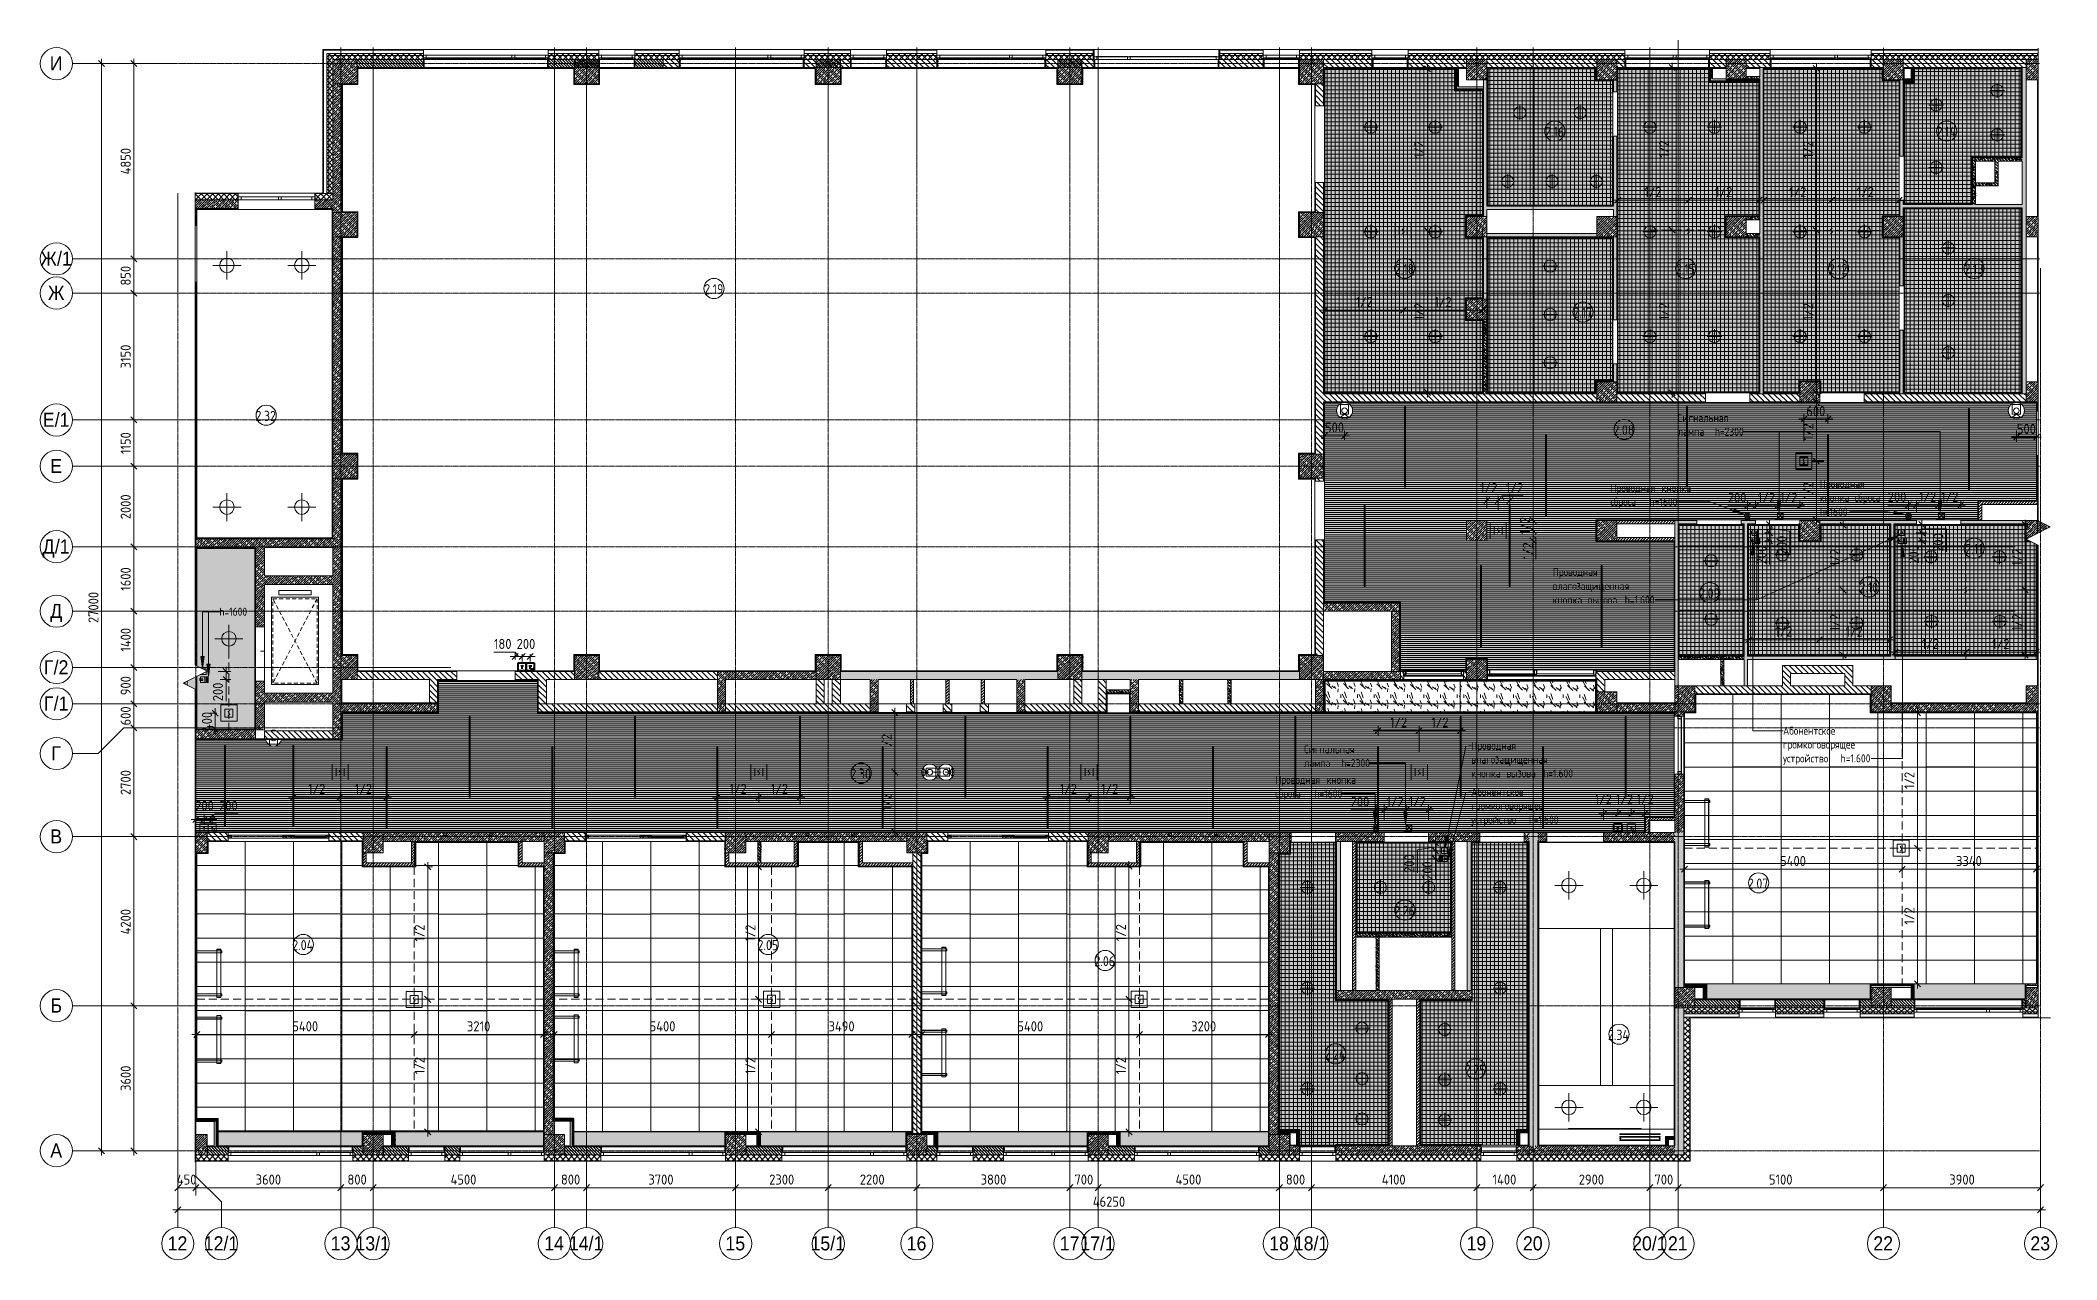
# Model space of a CAD drawing. Header units: millimetres. Extents: x 34897 to 231692, y -8553 to 29000.
# Drawn here: x 34897 to 84960, y -2706 to 27578 of the extents above; entities that cross this region are included whole.
import ezdxf

# ---------------------------------------------------------------- set-up
doc = ezdxf.new("R2010")
doc.units = ezdxf.units.MM
for name, pattern in [('200_ШТРИХ_ш1п0_6_', [160, 100, -60]), ('ADSK_Штрих_ш2 п1', [300, 200, -100]), ('Осевая', [31.75, 6.35, -4.7625, 15.875, -4.7625]), ('Штрих', [635, 317.5, -317.5])]:
    doc.linetypes.add(name, pattern=pattern)
for name, color, linetype, lineweight in [('A-ANNO-DIMS', 7, 'Continuous', 9), ('A-ANNO-DIMS-100', 7, 'Continuous', 9), ('A-AREA-IDEN', 7, 'Continuous', 9), ('A-CLNG-PATT', 7, 'Continuous', 9), ('A-DETL', 7, 'Continuous', 9), ('A-DETL-1', 7, 'ADSK_Штрих_ш2 п1', 9), ('A-DETL-2', 7, 'Continuous', 35), ('A-DETL-GENF', 7, 'Continuous', 9), ('A-DETL-GENF-1', 7, '200_ШТРИХ_ш1п0_6_', 9), ('A-GLAZ', 7, 'Continuous', 9), ('A-GLAZ-1', 7, 'Continuous', 13), ('A-GLAZ-CURT', 7, 'Continuous', 9), ('A-GLAZ-CURT-1', 7, 'Continuous', 25), ('A-GLAZ-CWMG', 7, 'Continuous', 9), ('A-GLAZ-CWMG-1', 7, 'Continuous', 25), ('A-WALL', 7, 'Continuous', 9), ('I-WALL', 7, 'Continuous', 9), ('M-EQPM', 7, 'Continuous', 9), ('Q-SPCQ', 7, 'Continuous', 9), ('Q-SPCQ-2', 7, 'Штрих', 9), ('S-COLS', 7, 'Continuous', 9), ('S-STRS-MBND', 7, 'Continuous', 9), ('Знаки', 7, 'Continuous', 9), ('Оси', 7, 'Continuous', 9), ('Оси-1', 7, 'Continuous', 20), ('Оси-2', 7, 'Осевая', 9)]:
    doc.layers.add(name, color=color, linetype=linetype, lineweight=lineweight)
for name, color, linetype, lineweight, true_color in [('A-ANNO-NOTE', 1, 'Continuous', 9, 0xff0000), ('A-CLNG-1', 7, 'Continuous', 9, 0xeaeaea), ('A-WALL-1', 7, 'Continuous', 9, 0x3c3c3c), ('A-WALL-2', 7, 'Continuous', 9, 0x535353), ('A-WALL-FNSH-1', 7, 'Continuous', 9, 0x3c3c3c), ('E-LITE-EQPM-1', 7, 'Continuous', 9, 0xff8080), ('G-ANNO-TEXT-1', 7, 'Continuous', 9, 0x3c3c3c), ('I-WALL-1', 7, 'Continuous', 9, 0x535353), ('Q-SPCQ-1', 7, 'Continuous', 9, 0x004000), ('Q-SPCQ-3', 7, 'Continuous', 9, 0x008040), ('Q-SPCQ-4', 1, 'Continuous', 9, 0xff0000), ('S-COLS-1', 9, 'Continuous', 9, 0x808080), ('S-COLS-2', 7, 'Continuous', 9, 0x3c3c3c)]:
    doc.layers.add(name, color=color, linetype=linetype, lineweight=lineweight, true_color=true_color)
doc.layers.add('A-CLNG-PATT-1', color=7, linetype='Continuous', lineweight=9, transparency=1)
doc.styles.add('Arial', font='arial.ttf', dxfattribs={"width": 0.9, "height": 350})
doc.styles.add('GOST Common', font='GOST_Common.ttf', dxfattribs={"width": 0.9, "height": 250})
doc.styles.add('GOST Common_1', font='GOST_Common.ttf', dxfattribs={"width": 0.9, "height": 200})
doc.styles.add('ISOCPEUR', font='isocpeur.ttf', dxfattribs={"width": 0.9, "height": 250})
doc.dimstyles.new('ISO-2_5_0_9К_БОЛЬШОЙ', dxfattribs={"dimscale": 304.8, "dimtxt": 248.995294, "dimasz": 0.492126, "dimexe": 0.393701, "dimexo": 0.984252, "dimgap": 0, "dimtad": 1, "dimdec": 0, "dimrnd": 10, "dimzin": 0, "dimdsep": 46, "dimtxsty": 'ISOCPEUR', "dimblk1": 'OBLIQUE', "dimblk2": 'OBLIQUE', "dimsah": 1, "dimcen": 0.09, "dimdle": 0.393701, "dimazin": 0, "dimtfac": 1, "dimtdec": 4, "dimtix": 1, "dimtmove": 0, "dimatfit": 3, "dimfxl": 1, "dimtvp": 1, "dimtolj": 1, "dimtzin": 0, "dimarcsym": 2})
doc.dimstyles.new('ISO-2_5_0_9К_БОЛЬШОЙ_1', dxfattribs={"dimscale": 304.8, "dimtxt": 248.995294, "dimasz": 0.492126, "dimexe": 0.393701, "dimexo": 0.984252, "dimgap": 0, "dimtad": 1, "dimdec": 0, "dimrnd": 10, "dimzin": 0, "dimdsep": 46, "dimtxsty": 'ISOCPEUR', "dimblk1": 'OBLIQUE', "dimblk2": 'OBLIQUE', "dimsah": 1, "dimcen": 0.09, "dimdle": 0.393701, "dimazin": 0, "dimtfac": 1, "dimtdec": 4, "dimtix": 1, "dimtmove": 1, "dimatfit": 3, "dimfxl": 1, "dimtvp": 1, "dimtolj": 1, "dimtzin": 0, "dimarcsym": 2})
doc.dimstyles.new('ISO-2_5_0_9К_БОЛЬШОЙ_2', dxfattribs={"dimscale": 304.8, "dimtxt": 248.995294, "dimasz": 0.492126, "dimexe": 0.393701, "dimexo": 0.984252, "dimgap": 0, "dimtad": 1, "dimdec": 0, "dimrnd": 10, "dimzin": 0, "dimdsep": 46, "dimtxsty": 'ISOCPEUR', "dimblk1": 'OBLIQUE', "dimblk2": 'OBLIQUE', "dimsah": 1, "dimcen": 0.09, "dimdle": 0.393701, "dimazin": 0, "dimtfac": 1, "dimtdec": 4, "dimtix": 1, "dimtmove": 2, "dimatfit": 3, "dimfxl": 1, "dimtvp": 1, "dimtolj": 1, "dimtzin": 0, "dimarcsym": 2})
pattern_1 = [(45, (0, 0), (-57.02463, 57.02463), []), (45, (57.025, 0), (-57.02463, 57.02463), [100.806, -20.161, 3.353, -16.808])]
pattern_2 = [(135, (0, 0), (-70.71068, -70.71068), [])]
pattern_3 = [(135, (0, 0), (-35.35534, -35.35534), [])]
pattern_4 = [(45, (0, 0), (-70.71068, 70.71068), []), (135, (0, 0), (-70.71068, -70.71068), [])]
pattern_5 = [(45, (0, 0), (-35.35534, 35.35534), [])]
pattern_6 = [(135, (0, 0), (-75.43415, -75.43415), [106.68, -17.78, 3.556, -17.78]), (135, (0, 75.39), (-75.43415, -75.43415), []), (50, (0, 0), (127.52922, -11.15758), [13.335, -146.685]), (355, (0, 0), (-24.66966, 133.74002), [10.668, -117.348]), (100.451, (10.63, -0.93), (102.85973, 122.58178), [11.333, -124.663]), (46.184, (0, 35.56), (189.75516, -29.43036), [20.002, -220.027]), (96.636, (15.81, 33.1), (166.1822, 173.1996), [17, -186.995]), (351.184, (0, 35.56), (166.18393, 173.19757), [16.002, -176.022]), (21, (17.78, 26.67), (106.13027, -71.58603), [13.335, -146.685]), (326, (17.78, 26.67), (43.26188, 128.93175), [10.668, -117.348]), (71.451, (26.62, 20.7), (149.39198, 57.34505), [11.333, -124.663]), (37.5, (0, 0), (2.162228, 59.188357), [3.353, -112.573, 3.353, -115.773, -117.792]), (37.5, (0, 0), (2.162228, 59.188357), [-235.052, 3.353, -114.44]), (7.5, (0, 0), (46.773857, 70.126152), [3.353, -64.567, 3.353, -109.906, -44.894]), (7.5, (0, 0), (46.773857, 70.126152), [-181.178, 3.353, -41.542]), (327.5, (-39.65, 0), (94.91367, -4.010093), [3.353, -41.097, 3.353, -135.331, -184.023]), (327.5, (-39.65, 0), (94.91367, -4.010093), [-183.134, 3.353, -180.67]), (317.5, (-57.43, 0), (103.69057, 17.79882), [3.353, -54.432, 3.353, -88.748, -130.683]), (317.5, (-57.43, 0), (103.69057, 17.79882), [-149.885, 3.353, -127.33])]
pattern_7 = [(0, (0, 0), (121.92, 30.48), [10.058, -81.382, 10.058, -81.382, -487.68]), (0, (0, 0), (121.92, 30.48), [-182.88, 10.058, -172.822, 10.058, -81.382, -213.36]), (0, (0, 0), (121.92, 30.48), [-457.2, 10.058, -50.902, 10.058, -142.342]), (120, (45.72, 15.24), (-87.356454, 90.345817), [10.058, -81.382, 10.058, -81.382, -487.68]), (120, (45.72, 15.24), (-87.356454, 90.345817), [-182.88, 10.058, -172.822, 10.058, -81.382, -213.36]), (120, (45.72, 15.24), (-87.356454, 90.345817), [-457.2, 10.058, -50.902, 10.058, -142.342]), (240, (60.96, 76.2), (-34.563546, -120.825817), [10.058, -81.382, 10.058, -81.382, -487.68]), (240, (60.96, 76.2), (-34.563546, -120.825817), [-182.88, 10.058, -172.822, 10.058, -81.382, -213.36]), (240, (60.96, 76.2), (-34.563546, -120.825817), [-457.2, 10.058, -50.902, 10.058, -142.342])]
pattern_8 = [(45, (0, 0), (-106.06602, 106.06602), []), (135, (0, 0), (-106.06602, -106.06602), [])]

msp = doc.modelspace()

# ---------------------------------------------------------------- texts
at = {"layer": 'A-AREA-IDEN', "char_height": 250, "attachment_point": 1, "style": 'GOST Common'}
for s, insert, width in [('2.16', (72257.5, 25432.3), 606.076), ('2.14', (81978.9, 25432.3), 627.721), ('2.18', (68530.1, 22025.4), 606.076), ('2.15', (75505, 22021.4), 606.076), ('2.12', (79302.9, 22021.4), 606.076), ('2.13', (82668.2, 22021.4), 606.076), ('2.19', (51381.5, 21522.7), 606.076), ('2.17', (72957, 20939.7), 606.076), ('2.32', (40239, 18375.5), 663.797), ('2.08', (73954.8, 18023.1), 663.797), ('2.11', (82692, 15070.3), 548.354), ('2.10', (80062.4, 14113.3), 606.076), ('2.09', (76084.2, 13968.8), 663.797), ('2.30', (55011.8, 9485.5), 663.797), ('2.07', (77294.2, 6760.8), 663.797), ('2.26', (68510.2, 6084.4), 663.797), ('2.04', (41151.9, 5230.9), 685.443), ('2.05', (52703.9, 5230.9), 663.797), ('2.06', (61068.8, 4832.3), 663.797), ('2.24', (66781.2, 2514.6), 685.443), ('2.34', (73818.5, 3002.1), 685.443), ('2.25', (70269.2, 2139.1), 663.797)]:
    msp.add_mtext(s, dxfattribs=dict(at, insert=insert, width=width))
at = {"layer": 'G-ANNO-TEXT-1', "char_height": 200, "attachment_point": 1, "style": 'GOST Common_1'}
for s, insert, width in [('Сигнальная', (75552.1, 18303), 1616.202), ('\\fGOST Common|b0|i0|c204|p34|;\\W.9; ', (76885.6, 18303), 79.367), ('лампа', (75552.1, 17959), 851.392), ('  h=2300', (76254.6, 17959), 1103.924), ('Проводная', (73880.1, 16558.8), 1464.683), ('\\fGOST Common|b0|i0|c204|p34|;\\W.9; ', (75088.6, 16558.8), 79.367), ('\\fGOST Common|b0|i0|c204|p34|;\\W.9; ', (75957.8, 16558.8), 79.367), ('Проводная', (79079.7, 16658.2), 1464.683), ('\\fGOST Common|b0|i0|c204|p34|;\\W.9; ', (80288.1, 16658.2), 79.367), ('сброса', (73880.1, 16214.8), 916.329), ('  h=1600', (74636.2, 16214.8), 1060.633), ('кнопка', (75154.1, 16558.8), 974.05), ('кнопка', (79079.7, 16314.2), 974.05), ('\\fGOST Common|b0|i0|c204|p34|;\\W.9; ', (79883.3, 16314.2), 79.367), ('сброса', (79948.8, 16314.2), 916.329), ('h=1600', (79079.7, 15970.3), 901.898), ('влагозащищенная', (72447.1, 14126.7), 2546.961), ('Проводная', (72447.1, 14470.7), 1464.683), ('\\fGOST Common|b0|i0|c204|p34|;\\W.9; ', (73655.6, 14470.7), 79.367), ('\\fGOST Common|b0|i0|c204|p34|;\\W.9; ', (74548.6, 14126.7), 79.367), ('кнопка', (72447.1, 13782.8), 974.05), ('\\fGOST Common|b0|i0|c204|p34|;\\W.9; ', (73250.8, 13782.8), 79.367), ('вызова', (73316.3, 13782.8), 981.265), (' h=1.600', (74125.9, 13782.8), 1046.202), ('h=1600', (39343.2, 13486.3), 901.898), ('Абонентское', (78165.6, 10531.6), 1796.582), ('\\fGOST Common|b0|i0|c204|p34|;\\W.9; ', (79647.9, 10531.6), 79.367), ('Сигнальная', (66272.6, 10071.6), 1616.202), ('\\fGOST Common|b0|i0|c204|p34|;\\W.9; ', (67606.1, 10071.6), 79.367), ('Проводная', (70423.2, 10160), 1464.683), ('\\fGOST Common|b0|i0|c204|p34|;\\W.9; ', (71631.7, 10160), 79.367), ('громкоговорящее', (78165.6, 10187.7), 2460.379), ('\\fGOST Common|b0|i0|c204|p34|;\\W.9; ', (80195.6, 10187.7), 79.367), ('лампа', (66272.6, 9727.7), 851.392), ('  h=2300', (66975, 9727.7), 1103.924), ('влагозащищенная', (70423.2, 9816), 2546.961), ('\\fGOST Common|b0|i0|c204|p34|;\\W.9; ', (72524.7, 9816), 79.367), ('устройство', (78165.6, 9843.7), 1601.772), (' h=1.600', (79487.2, 9843.7), 1046.202), ('Проводная', (65558.4, 9312.4), 1464.683), ('\\fGOST Common|b0|i0|c204|p34|;\\W.9; ', (66766.9, 9312.4), 79.367), ('кнопка', (66832.4, 9312.4), 974.05), ('\\fGOST Common|b0|i0|c204|p34|;\\W.9; ', (67636.1, 9312.4), 79.367), ('кнопка', (70423.2, 9472.1), 974.05), ('\\fGOST Common|b0|i0|c204|p34|;\\W.9; ', (71226.9, 9472.1), 79.367), ('вызова', (71292.4, 9472.1), 981.265), (' h=1.600', (72102, 9472.1), 1046.202), ('сброса', (65558.4, 8968.5), 916.329), ('  h=1600', (66314.5, 8968.5), 1060.633), ('Абонентское', (70423.2, 9009.2), 1796.582), ('громкоговорящее', (70423.2, 8665.2), 2460.379), ('\\fGOST Common|b0|i0|c204|p34|;\\W.9; ', (71905.6, 9009.2), 79.367), ('\\fGOST Common|b0|i0|c204|p34|;\\W.9; ', (72453.2, 8665.2), 79.367), ('устройство', (70423.2, 8321.3), 1601.772), (' h=1.600', (71744.8, 8321.3), 1046.202)]:
    msp.add_mtext(s, dxfattribs=dict(at, insert=insert, width=width))
at = {"layer": 'Оси', "char_height": 350, "attachment_point": 1, "style": 'Arial'}
for s, insert, width in [('\\fArial|b0|i0|c204|p34|;\\W.9;И', (35132.4, 27181), 389.62), ('\\fArial|b0|i0|c204|p34|;\\W.9;Ж', (34900.2, 22331), 497.848), ('/1', (35310.9, 22331), 454.557), ('\\fArial|b0|i0|c204|p34|;\\W.9;Ж', (35087.8, 21481), 497.848), ('\\fArial|b0|i0|c204|p34|;\\W.9;Е', (34956.9, 18331), 360.759), ('/1', (35254.5, 18331), 454.557), ('\\fArial|b0|i0|c204|p34|;\\W.9;Е', (35144.1, 17181), 360.759), ('\\fArial|b0|i0|c204|p34|;\\W.9;Д', (34953.7, 15181), 367.975), ('/1', (35257.3, 15181), 454.557), ('\\fArial|b0|i0|c204|p34|;\\W.9;Д', (35141.4, 13581), 367.975), ('\\fArial|b0|i0|c204|p34|;\\W.9;Г', (34983.4, 12181), 295.823), ('/2', (35227.5, 12181), 454.557), ('\\fArial|b0|i0|c204|p34|;\\W.9;Г', (34983.4, 11281), 295.823), ('/1', (35227.5, 11281), 454.557), ('\\fArial|b0|i0|c204|p34|;\\W.9;Г', (35171.1, 10046), 295.823), ('\\fArial|b0|i0|c204|p34|;\\W.9;В', (35144.1, 7981), 360.759), ('\\fArial|b0|i0|c204|p34|;\\W.9;Б', (35147.2, 3781), 353.544), ('\\fArial|b0|i0|c204|p34|;\\W.9;А', (35144.1, 181), 360.759), ('12', (38057.4, -2125.6), 606.076), ('12/1', (38954.7, -2125.6), 1060.633), ('13', (42107.4, -2125.6), 606.076), ('13/1', (42719.7, -2125.6), 1060.633), ('14', (47407.4, -2125.6), 606.076), ('14/1', (48019.7, -2125.6), 1060.633), ('15', (51907.4, -2125.6), 606.076), ('15/1', (54019.7, -2125.6), 1060.633), ('16', (56407.4, -2125.6), 606.076), ('17', (60207.4, -2125.6), 606.076), ('17/1', (60719.7, -2125.6), 1060.633), ('18', (65407.4, -2125.6), 606.076), ('18/1', (66019.7, -2125.6), 1060.633), ('19', (70307.4, -2125.6), 606.076), ('20', (71707.4, -2125.6), 606.076), ('20/1', (74419.7, -2125.6), 1060.633), ('21', (75307.4, -2125.6), 606.076), ('22', (80407.4, -2125.6), 606.076), ('23', (84307.4, -2125.6), 606.076)]:
    msp.add_mtext(s, dxfattribs=dict(at, insert=insert, width=width))

# ---------------------------------------------------------------- blocks, each defined once
blk = doc.blocks.new('BSC_Колонна _Прямоугольная - 500х500-23286270-Сводный план потолков 2 этажа в осях 12-23')
at = {"layer": 'S-COLS-1'}
h = blk.add_hatch(dxfattribs=at)
h.set_pattern_fill('FP_1', color=256, style=0, pattern_type=2)
h.set_pattern_definition([(45, (-38790, -7650), (-57.02463, 57.02463), []), (45, (-38732.975, -7650), (-57.02463, 57.02463), [100.806, -20.161, 3.353, -16.808])])
h.paths.add_polyline_path([(-47, -250), (250, -250), (250, 250), (-47, 250), (-47, 164)])
at = {"layer": 'S-COLS-2'}
for p, q in [((-47, 250), (250, 250)), ((250, 250), (250, -250)), ((250, -250), (-47, -250))]:
    blk.add_line(p, q, dxfattribs=at)
blk = doc.blocks.new('BSC_Колонна _Прямоугольная - 500х500-V1-Сводный план потолков 2 этажа в осях 12-23')
at = {"layer": 'S-COLS-1'}
h = blk.add_hatch(dxfattribs=at)
h.set_pattern_fill('FP_2', color=256, style=0, pattern_type=2)
h.set_pattern_definition([(45, (-43160, -7650), (-57.02463, 57.02463), []), (45, (-43102.975, -7650), (-57.02463, 57.02463), [100.806, -20.161, 3.353, -16.808])])
h.paths.add_polyline_path([(-250, -250), (250, -250), (250, 250), (-250, 250)])
at = {"layer": 'S-COLS-2'}
for p, q in [((-250, 250), (250, 250)), ((-250, -250), (-250, 250)), ((250, 250), (250, -250)), ((250, -250), (-250, -250))]:
    blk.add_line(p, q, dxfattribs=at)
blk = doc.blocks.new('BSC_Колонна _Прямоугольная - 500х500-V2-Сводный план потолков 2 этажа в осях 12-23')
at = {"layer": 'S-COLS-1'}
h = blk.add_hatch(dxfattribs=at)
h.set_pattern_fill('FP_3', color=256, style=0, pattern_type=2)
h.set_pattern_definition([(45, (-47660, -7650), (-57.02463, 57.02463), []), (45, (-47602.975, -7650), (-57.02463, 57.02463), [100.806, -20.161, 3.353, -16.808])])
h.paths.add_polyline_path([(-250, -250), (250, -250), (250, 250), (-250, 250)])
at = {"layer": 'S-COLS-2'}
for p, q in [((-250, 250), (250, 250)), ((-250, -250), (-250, 250)), ((250, 250), (250, -250)), ((250, -250), (-250, -250))]:
    blk.add_line(p, q, dxfattribs=at)
blk = doc.blocks.new('BSC_Колонна _Прямоугольная - 500х500-V3-Сводный план потолков 2 этажа в осях 12-23')
at = {"layer": 'S-COLS-1'}
h = blk.add_hatch(dxfattribs=at)
h.set_pattern_fill('FP_4', color=256, style=0, pattern_type=2)
h.set_pattern_definition([(45, (-52160, -7650), (-57.02463, 57.02463), []), (45, (-52102.975, -7650), (-57.02463, 57.02463), [100.806, -20.161, 3.353, -16.808])])
h.paths.add_polyline_path([(-250, -250), (250, -250), (250, 250), (-250, 250)])
at = {"layer": 'S-COLS-2'}
for p, q in [((-250, 250), (250, 250)), ((-250, -250), (-250, 250)), ((250, 250), (250, -250)), ((250, -250), (-250, -250))]:
    blk.add_line(p, q, dxfattribs=at)
blk = doc.blocks.new('BSC_Колонна _Прямоугольная - 500х500-V4-Сводный план потолков 2 этажа в осях 12-23')
at = {"layer": 'S-COLS-1'}
h = blk.add_hatch(dxfattribs=at)
h.set_pattern_fill('FP_5', color=256, style=0, pattern_type=2)
h.set_pattern_definition([(45, (-61160, -7650), (-57.02463, 57.02463), []), (45, (-61102.975, -7650), (-57.02463, 57.02463), [100.806, -20.161, 3.353, -16.808])])
h.paths.add_polyline_path([(-250, -250), (250, -250), (250, 250), (-250, 250)])
at = {"layer": 'S-COLS-2'}
for p, q in [((-250, 250), (250, 250)), ((-250, -250), (-250, 250)), ((250, 250), (250, -250)), ((250, -250), (-250, -250))]:
    blk.add_line(p, q, dxfattribs=at)
blk = doc.blocks.new('BSC_Колонна _Прямоугольная - 500х500-V5-Сводный план потолков 2 этажа в осях 12-23')
at = {"layer": 'S-COLS-1'}
h = blk.add_hatch(dxfattribs=at)
h.set_pattern_fill('FP_6', color=256, style=0, pattern_type=2)
h.set_pattern_definition([(45, (-38790, -150), (-57.02463, 57.02463), []), (45, (-38732.975, -150), (-57.02463, 57.02463), [100.806, -20.161, 3.353, -16.808])])
h.paths.add_polyline_path([(-47, -250), (250, -250), (250, 250), (-47, 250), (-47, 193)])
at = {"layer": 'S-COLS-2'}
for p, q in [((-47, 250), (250, 250)), ((250, 250), (250, -250)), ((250, -250), (-47, -250))]:
    blk.add_line(p, q, dxfattribs=at)
blk = doc.blocks.new('BSC_Колонна _Прямоугольная - 500х500-V6-Сводный план потолков 2 этажа в осях 12-23')
at = {"layer": 'S-COLS-1'}
h = blk.add_hatch(dxfattribs=at)
h.set_pattern_fill('FP_7', color=256, style=0, pattern_type=2)
h.set_pattern_definition([(45, (-43160, -150), (-57.02463, 57.02463), []), (45, (-43102.975, -150), (-57.02463, 57.02463), [100.806, -20.161, 3.353, -16.808])])
h.paths.add_polyline_path([(-250, -250), (250, -250), (250, 250), (-250, 250), (-250, 193)])
at = {"layer": 'S-COLS-2'}
for p, q in [((-250, 250), (250, 250)), ((-250, -250), (-250, 250)), ((250, 250), (250, -250)), ((250, -250), (-250, -250))]:
    blk.add_line(p, q, dxfattribs=at)
blk = doc.blocks.new('BSC_Колонна _Прямоугольная - 500х500-V7-Сводный план потолков 2 этажа в осях 12-23')
at = {"layer": 'S-COLS-1'}
h = blk.add_hatch(dxfattribs=at)
h.set_pattern_fill('FP_8', color=256, style=0, pattern_type=2)
h.set_pattern_definition([(45, (-47660, -150), (-57.02463, 57.02463), []), (45, (-47602.975, -150), (-57.02463, 57.02463), [100.806, -20.161, 3.353, -16.808])])
h.paths.add_polyline_path([(-250, -250), (250, -250), (250, 250), (-250, 250), (-250, -198)])
at = {"layer": 'S-COLS-2'}
for p, q in [((-250, 250), (250, 250)), ((-250, -198), (-250, 250)), ((250, 250), (250, -250)), ((250, -250), (-250, -250))]:
    blk.add_line(p, q, dxfattribs=at)
blk = doc.blocks.new('BSC_Колонна _Прямоугольная - 500х500-V8-Сводный план потолков 2 этажа в осях 12-23')
at = {"layer": 'S-COLS-1'}
h = blk.add_hatch(dxfattribs=at)
h.set_pattern_fill('FP_9', color=256, style=0, pattern_type=2)
h.set_pattern_definition([(45, (-52160, -150), (-57.02463, 57.02463), []), (45, (-52102.975, -150), (-57.02463, 57.02463), [100.806, -20.161, 3.353, -16.808])])
h.paths.add_polyline_path([(-250, -250), (250, -250), (250, 250), (-250, 250), (-250, -198)])
at = {"layer": 'S-COLS-2'}
for p, q in [((-250, 250), (250, 250)), ((-250, -198), (-250, 250)), ((250, 250), (250, -250)), ((250, -250), (-250, -250))]:
    blk.add_line(p, q, dxfattribs=at)
blk = doc.blocks.new('BSC_Колонна _Прямоугольная - 500х500-V9-Сводный план потолков 2 этажа в осях 12-23')
at = {"layer": 'S-COLS-1'}
h = blk.add_hatch(dxfattribs=at)
h.set_pattern_fill('FP_10', color=256, style=0, pattern_type=2)
h.set_pattern_definition([(45, (-61160, -150), (-57.02463, 57.02463), []), (45, (-61102.975, -150), (-57.02463, 57.02463), [100.806, -20.161, 3.353, -16.808])])
h.paths.add_polyline_path([(-250, -250), (250, -250), (250, 250), (-250, 250), (-250, -198)])
at = {"layer": 'S-COLS-2'}
for p, q in [((-250, 250), (250, 250)), ((-250, -198), (-250, 250)), ((250, 250), (250, -250)), ((250, -250), (-250, -250))]:
    blk.add_line(p, q, dxfattribs=at)
blk = doc.blocks.new('BSC_Колонна _Прямоугольная - 500х500-V10-Сводный план потолков 2 этажа в осях 12-23')
at = {"layer": 'S-COLS-1'}
h = blk.add_hatch(dxfattribs=at)
h.set_pattern_fill('FP_11', color=256, style=0, pattern_type=2)
h.set_pattern_definition([(45, (-65660, -150), (-57.02463, 57.02463), []), (45, (-65602.975, -150), (-57.02463, 57.02463), [100.806, -20.161, 3.353, -16.808])])
h.paths.add_polyline_path([(-250, -250), (250, -250), (250, 250), (-250, 250), (-250, 193)])
at = {"layer": 'S-COLS-2'}
for p, q in [((-250, 250), (250, 250)), ((-250, -250), (-250, 250)), ((250, 250), (250, -250)), ((250, -250), (-250, -250))]:
    blk.add_line(p, q, dxfattribs=at)
blk = doc.blocks.new('BSC_Колонна _Прямоугольная - 500х500-V11-Сводный план потолков 2 этажа в осях 12-23')
at = {"layer": 'S-COLS-1'}
h = blk.add_hatch(dxfattribs=at)
h.set_pattern_fill('FP_12', color=256, style=0, pattern_type=2)
h.set_pattern_definition([(45, (-75730, -3800), (-57.02463, 57.02463), []), (45, (-75672.975, -3800), (-57.02463, 57.02463), [100.806, -20.161, 3.353, -16.808])])
h.paths.add_polyline_path([(-250, -250), (250, -250), (250, 250), (-250, 250), (-250, 58)])
at = {"layer": 'S-COLS-2'}
for p, q in [((-250, 250), (250, 250)), ((-250, -250), (-250, 250)), ((250, 250), (250, -250)), ((250, -250), (-250, -250))]:
    blk.add_line(p, q, dxfattribs=at)
blk = doc.blocks.new('BSC_Колонна _Прямоугольная - 500х500-V12-Сводный план потолков 2 этажа в осях 12-23')
at = {"layer": 'S-COLS-1'}
h = blk.add_hatch(dxfattribs=at)
h.set_pattern_fill('FP_13', color=256, style=0, pattern_type=2)
h.set_pattern_definition([(45, (-80600, -3800), (-57.02463, 57.02463), []), (45, (-80542.975, -3800), (-57.02463, 57.02463), [100.806, -20.161, 3.353, -16.808])])
h.paths.add_polyline_path([(-250, -250), (250, -250), (250, 250), (-250, 250), (-250, 58)])
at = {"layer": 'S-COLS-2'}
for p, q in [((-250, 250), (250, 250)), ((-250, -250), (-250, 250)), ((250, 250), (250, -250)), ((250, -250), (-250, -250))]:
    blk.add_line(p, q, dxfattribs=at)
blk = doc.blocks.new('BSC_Колонна _Прямоугольная - 500х500-V13-Сводный план потолков 2 этажа в осях 12-23')
at = {"layer": 'S-COLS-1'}
h = blk.add_hatch(dxfattribs=at)
h.set_pattern_fill('FP_14', color=256, style=0, pattern_type=2)
h.set_pattern_definition([(45, (-65660, -7650), (-57.02463, 57.02463), []), (45, (-65602.975, -7650), (-57.02463, 57.02463), [100.806, -20.161, 3.353, -16.808])])
h.paths.add_polyline_path([(-250, -250), (250, -250), (250, 250), (-250, 250)])
at = {"layer": 'S-COLS-2'}
for p, q in [((-250, 250), (250, 250)), ((-250, -250), (-250, 250)), ((250, 250), (250, -250)), ((250, -250), (-250, -250))]:
    blk.add_line(p, q, dxfattribs=at)
blk = doc.blocks.new('BSC_Колонна _Прямоугольная - 600х600-23205240-Сводный план потолков 2 этажа в осях 12-23')
at = {"layer": 'S-COLS-1'}
h = blk.add_hatch(dxfattribs=at)
h.set_pattern_fill('FP_15', color=256, style=0, pattern_type=2)
h.set_pattern_definition([(45, (-66460, -12000), (-57.02463, 57.02463), []), (45, (-66402.975, -12000), (-57.02463, 57.02463), [100.806, -20.161, 3.353, -16.808])])
h.paths.add_polyline_path([(-300, -300), (300, -300), (300, 300), (-300, 300), (-300, -231)])
at = {"layer": 'S-COLS-2'}
for p, q in [((-300, 300), (300, 300)), ((-300, -300), (-300, 300)), ((300, 300), (300, -300)), ((300, -300), (-300, -300))]:
    blk.add_line(p, q, dxfattribs=at)
blk = doc.blocks.new('BSC_Колонна _Прямоугольная - 600х600-V14-Сводный план потолков 2 этажа в осях 12-23')
at = {"layer": 'S-COLS-1'}
h = blk.add_hatch(dxfattribs=at)
h.set_pattern_fill('FP_16', color=256, style=0, pattern_type=2)
h.set_pattern_definition([(45, (-66460, -17000), (-57.02463, 57.02463), []), (45, (-66402.975, -17000), (-57.02463, 57.02463), [100.806, -20.161, 3.353, -16.808])])
h.paths.add_polyline_path([(-300, -300), (300, -300), (300, 300), (-300, 300), (-300, 43)])
at = {"layer": 'S-COLS-2'}
for p, q in [((-300, 300), (300, 300)), ((-300, -300), (-300, 300)), ((300, 300), (300, -300)), ((300, -300), (-300, -300))]:
    blk.add_line(p, q, dxfattribs=at)
blk = doc.blocks.new('BSC_Колонна _Прямоугольная - 500х500-23287078-Сводный план потолков 2 этажа в осях 12-23')
at = {"layer": 'S-COLS-1'}
h = blk.add_hatch(dxfattribs=at)
h.set_pattern_fill('FP_18', color=256, style=0, pattern_type=2)
h.set_pattern_definition([(45, (-84450, -22950), (-57.02463, 57.02463), []), (45, (-84392.975, -22950), (-57.02463, 57.02463), [100.806, -20.161, 3.353, -16.808])])
h.paths.add_polyline_path([(-250, -250), (51, -250), (51, 250), (-250, 250)])
at = {"layer": 'S-COLS-2'}
for p, q in [((-250, 250), (51, 250)), ((-250, -250), (-250, 250)), ((51, -250), (-250, -250))]:
    blk.add_line(p, q, dxfattribs=at)
blk = doc.blocks.new('BSC_Колонна _Прямоугольная - 600х600-23205375-Сводный план потолков 2 этажа в осях 12-23')
at = {"layer": 'S-COLS-1'}
h = blk.add_hatch(dxfattribs=at)
h.set_pattern_fill('FP_23', color=256, style=0, pattern_type=2)
h.set_pattern_definition([(45, (-54460, -12000), (-57.02463, 57.02463), []), (45, (-54402.975, -12000), (-57.02463, 57.02463), [100.806, -20.161, 3.353, -16.808])])
h.paths.add_polyline_path([(-300, -300), (300, -300), (300, 300), (-300, 300), (-300, -231)])
at = {"layer": 'S-COLS-2'}
for p, q in [((-300, 300), (300, 300)), ((-300, -300), (-300, 300)), ((300, 300), (300, -300)), ((300, -300), (-300, -300))]:
    blk.add_line(p, q, dxfattribs=at)
blk = doc.blocks.new('BSC_Колонна _Прямоугольная - 600х600-V15-Сводный план потолков 2 этажа в осях 12-23')
at = {"layer": 'S-COLS-1'}
h = blk.add_hatch(dxfattribs=at)
h.set_pattern_fill('FP_24', color=256, style=0, pattern_type=2)
h.set_pattern_definition([(45, (-42460, -26800), (-57.02463, 57.02463), []), (45, (-42402.975, -26800), (-57.02463, 57.02463), [100.806, -20.161, 3.353, -16.808])])
h.paths.add_polyline_path([(-300, -300), (300, -300), (300, 300), (-300, 300)])
at = {"layer": 'S-COLS-2'}
for p, q in [((-300, 300), (300, 300)), ((-300, -300), (-300, 300)), ((300, 300), (300, -300)), ((300, -300), (-300, -300))]:
    blk.add_line(p, q, dxfattribs=at)
blk = doc.blocks.new('SEQ_2D_Лифт - Лифт_2700х1700 пр-23694033-Сводный план потолков 2 этажа в осях 12-23')
at = {"layer": 'A-DETL-GENF'}
for p, q in [((-1135, -495), (-1135, 675)), ((-1135, 675), (1035, 675)), ((1035, 675), (1035, -495)), ((1100, 490), (1200, 490)), ((1100, -310), (1100, 490)), ((1200, 490), (1200, -310)), ((1035, -495), (-1135, -495)), ((1200, -310), (1100, -310))]:
    blk.add_line(p, q, dxfattribs=at)
at = {"layer": 'A-DETL-GENF-1'}
for p, q in [((-1100, 640), (1000, 640)), ((-1100, -460), (-1100, 640)), ((1000, -460), (-1100, 640)), ((-1100, -460), (1000, 640)), ((1000, 640), (1000, -460)), ((1000, -460), (-1100, -460))]:
    blk.add_line(p, q, dxfattribs=at)
at = {"layer": 'Q-SPCQ-2'}
for p, q in [((-1350, -850), (-1350, 850)), ((-1350, 850), (-300, 850)), ((-300, 850), (-300, 950)), ((1050, 850), (1050, 950)), ((1050, 850), (1350, 850)), ((1350, 850), (1350, -850)), ((-300, -850), (-1350, -850)), ((1350, -850), (1050, -850))]:
    blk.add_line(p, q, dxfattribs=at)
blk = doc.blocks.new('BSC_Колонна _Прямоугольная - 500х500-V16-Сводный план потолков 2 этажа в осях 12-23')
at = {"layer": 'S-COLS-1'}
h = blk.add_hatch(dxfattribs=at)
h.set_pattern_fill('FP_26', color=256, style=0, pattern_type=2)
h.set_pattern_definition([(45, (-56660, -150), (-57.02463, 57.02463), []), (45, (-56602.975, -150), (-57.02463, 57.02463), [100.806, -20.161, 3.353, -16.808])])
h.paths.add_polyline_path([(-250, -250), (250, -250), (250, 250), (-250, 250), (-250, -198)])
at = {"layer": 'S-COLS-2'}
for p, q in [((-250, 250), (250, 250)), ((-250, -198), (-250, 250)), ((250, 250), (250, -250)), ((250, -250), (-250, -250))]:
    blk.add_line(p, q, dxfattribs=at)
blk = doc.blocks.new('BSC_Колонна _Прямоугольная - 500х500-V17-Сводный план потолков 2 этажа в осях 12-23')
at = {"layer": 'S-COLS-1'}
h = blk.add_hatch(dxfattribs=at)
h.set_pattern_fill('FP_27', color=256, style=0, pattern_type=2)
h.set_pattern_definition([(45, (-56660, -7650), (-57.02463, 57.02463), []), (45, (-56602.975, -7650), (-57.02463, 57.02463), [100.806, -20.161, 3.353, -16.808])])
h.paths.add_polyline_path([(-250, -250), (250, -250), (250, 250), (-250, 250)])
at = {"layer": 'S-COLS-2'}
for p, q in [((-250, 250), (250, 250)), ((-250, -250), (-250, 250)), ((250, 250), (250, -250)), ((250, -250), (-250, -250))]:
    blk.add_line(p, q, dxfattribs=at)
blk = doc.blocks.new('BSC_Колонна _Прямоугольная - 600х600-V18-Сводный план потолков 2 этажа в осях 12-23')
at = {"layer": 'S-COLS-1'}
h = blk.add_hatch(dxfattribs=at)
h.set_pattern_fill('FP_28', color=256, style=0, pattern_type=2)
h.set_pattern_definition([(45, (-42460, -17000), (-57.02463, 57.02463), []), (45, (-42402.975, -17000), (-57.02463, 57.02463), [100.806, -20.161, 3.353, -16.808])])
h.paths.add_polyline_path([(-300, -300), (300, -300), (300, 300), (-300, 300), (-300, 43)])
at = {"layer": 'S-COLS-2'}
for p, q in [((-300, 300), (300, 300)), ((-300, -300), (-300, 300)), ((300, 300), (300, -300)), ((300, -300), (-300, -300))]:
    blk.add_line(p, q, dxfattribs=at)
blk = doc.blocks.new('BSC_Колонна _Прямоугольная - 600х600-V19-Сводный план потолков 2 этажа в осях 12-23')
at = {"layer": 'S-COLS-1'}
h = blk.add_hatch(dxfattribs=at)
h.set_pattern_fill('FP_29', color=256, style=0, pattern_type=2)
h.set_pattern_definition([(45, (-42460, -23000), (-57.02463, 57.02463), []), (45, (-42402.975, -23000), (-57.02463, 57.02463), [100.806, -20.161, 3.353, -16.808])])
h.paths.add_polyline_path([(-300, -300), (300, -300), (300, 300), (-300, 300), (-300, 195)])
at = {"layer": 'S-COLS-2'}
for p, q in [((-300, 300), (300, 300)), ((-300, -300), (-300, 300)), ((300, 300), (300, -300)), ((300, -300), (-300, -300))]:
    blk.add_line(p, q, dxfattribs=at)
blk = doc.blocks.new('BSC_Колонна _Прямоугольная - 600х600-V20-Сводный план потолков 2 этажа в осях 12-23')
at = {"layer": 'S-COLS-1'}
h = blk.add_hatch(dxfattribs=at)
h.set_pattern_fill('FP_30', color=256, style=0, pattern_type=2)
h.set_pattern_definition([(45, (-60460, -12000), (-57.02463, 57.02463), []), (45, (-60402.975, -12000), (-57.02463, 57.02463), [100.806, -20.161, 3.353, -16.808])])
h.paths.add_polyline_path([(-300, -300), (300, -300), (300, 300), (-300, 300), (-300, -231)])
at = {"layer": 'S-COLS-2'}
for p, q in [((-300, 300), (300, 300)), ((-300, -300), (-300, 300)), ((300, 300), (300, -300)), ((300, -300), (-300, -300))]:
    blk.add_line(p, q, dxfattribs=at)
blk = doc.blocks.new('120_Окно_СКБ_1Ст - 120_Окно_СКБ_1Ст 900х2500_h_-22445987-Сводный план потолков 2 этажа в осях 12-23')
at = {"layer": 'A-GLAZ'}
for p, q in [((450, -57), (-450, -57)), ((-450, -127), (450, -127))]:
    blk.add_line(p, q, dxfattribs=at)
at = {"layer": 'A-GLAZ-1'}
for p, q in [((-450, -127), (-450, -57)), ((-450, -57), (-380, -57)), ((-380, -127), (-450, -127)), ((-400, -127), (-400, -137)), ((-400, -137), (400, -137)), ((400, -137), (-400, -137)), ((-380, -57), (-380, -127)), ((-330, -137), (-330, -127)), ((330, -137), (330, -127)), ((380, -127), (380, -57)), ((380, -57), (450, -57)), ((450, -127), (380, -127)), ((400, -137), (400, -127)), ((450, -57), (450, -127))]:
    blk.add_line(p, q, dxfattribs=at)
blk = doc.blocks.new('120_Окно_СКБ_2Ст - 120_Окно_СКБ_2Ст 3100х2500 _мал_створка слева_-22446080-Сводный план потолков 2 этажа в осях 12-23')
at = {"layer": 'A-GLAZ'}
for p, q in [((1550, -57), (-1550, -57)), ((-1550, -127), (1550, -127))]:
    blk.add_line(p, q, dxfattribs=at)
at = {"layer": 'A-GLAZ-1'}
for p, q in [((-1550, -127), (-1550, -57)), ((-1550, -57), (-1480, -57)), ((-1480, -127), (-1550, -127)), ((-1500, -127), (-1500, -137)), ((-1500, -137), (670, -137)), ((670, -137), (-1500, -137)), ((-1480, -57), (-1480, -127)), ((-1430, -137), (-1430, -127)), ((600, -137), (600, -127)), ((650, -127), (650, -57)), ((650, -57), (720, -57)), ((720, -127), (650, -127)), ((670, -137), (670, -127)), ((700, -127), (700, -137)), ((700, -137), (1500, -137)), ((1500, -137), (700, -137)), ((720, -57), (720, -127)), ((770, -137), (770, -127)), ((1430, -137), (1430, -127)), ((1480, -127), (1480, -57)), ((1480, -57), (1550, -57)), ((1550, -127), (1480, -127)), ((1500, -137), (1500, -127)), ((1550, -57), (1550, -127))]:
    blk.add_line(p, q, dxfattribs=at)
blk = doc.blocks.new('120_Окно_СКБ_1Ст - 120_Окно_СКБ_1Ст 900х2500_h_-20664874-Сводный план потолков 2 этажа в осях 12-23')
at = {"layer": 'A-GLAZ'}
for p, q in [((450, -57), (-450, -57)), ((-450, -127), (450, -127))]:
    blk.add_line(p, q, dxfattribs=at)
at = {"layer": 'A-GLAZ-1'}
for p, q in [((-450, -127), (-450, -57)), ((-450, -57), (-380, -57)), ((-380, -127), (-450, -127)), ((-400, -127), (-400, -137)), ((-400, -137), (400, -137)), ((400, -137), (-400, -137)), ((-380, -57), (-380, -127)), ((-330, -137), (-330, -127)), ((330, -137), (330, -127)), ((380, -127), (380, -57)), ((380, -57), (450, -57)), ((450, -127), (380, -127)), ((400, -137), (400, -127)), ((450, -57), (450, -127))]:
    blk.add_line(p, q, dxfattribs=at)
blk = doc.blocks.new('120_Окно_СКБ_2Ст - 120_Окно_СКБ_2Ст 2100х2500 _мал створка СЛЕВА_-22446485-Сводный план потолков 2 этажа в осях 12-23')
at = {"layer": 'A-GLAZ'}
for p, q in [((1050, -57), (-1050, -57)), ((-1050, -127), (1050, -127))]:
    blk.add_line(p, q, dxfattribs=at)
at = {"layer": 'A-GLAZ-1'}
for p, q in [((-1050, -127), (-1050, -57)), ((-1050, -57), (-980, -57)), ((-980, -127), (-1050, -127)), ((-1000, -127), (-1000, -137)), ((-1000, -137), (-200, -137)), ((-200, -137), (-1000, -137)), ((-980, -57), (-980, -127)), ((-930, -137), (-930, -127)), ((-270, -137), (-270, -127)), ((-220, -127), (-220, -57)), ((-220, -57), (-150, -57)), ((-150, -127), (-220, -127)), ((-200, -137), (-200, -127)), ((-170, -127), (-170, -137)), ((-170, -137), (1000, -137)), ((1000, -137), (-170, -137)), ((-150, -57), (-150, -127)), ((-100, -137), (-100, -127)), ((930, -137), (930, -127)), ((980, -127), (980, -57)), ((980, -57), (1050, -57)), ((1050, -127), (980, -127)), ((1000, -137), (1000, -127)), ((1050, -57), (1050, -127))]:
    blk.add_line(p, q, dxfattribs=at)
blk = doc.blocks.new('120_Окно_СКБ_2Ст - 120_Окно_СКБ_2Ст 3100х2500 _мал_ створка слева-2_-22446420-Сводный план потолков 2 этажа в осях 12-23')
at = {"layer": 'A-GLAZ'}
for p, q in [((1550, -57), (-1550, -57)), ((-1550, -127), (1550, -127))]:
    blk.add_line(p, q, dxfattribs=at)
at = {"layer": 'A-GLAZ-1'}
for p, q in [((-1550, -127), (-1550, -57)), ((-1550, -57), (-1480, -57)), ((-1480, -127), (-1550, -127)), ((-1500, -127), (-1500, -137)), ((-1500, -137), (-700, -137)), ((-700, -137), (-1500, -137)), ((-1480, -57), (-1480, -127)), ((-1430, -137), (-1430, -127)), ((-770, -137), (-770, -127)), ((-720, -127), (-720, -57)), ((-720, -57), (-650, -57)), ((-650, -127), (-720, -127)), ((-700, -137), (-700, -127)), ((-670, -127), (-670, -137)), ((-670, -137), (1500, -137)), ((1500, -137), (-670, -137)), ((-650, -57), (-650, -127)), ((-600, -137), (-600, -127)), ((1430, -137), (1430, -127)), ((1480, -127), (1480, -57)), ((1480, -57), (1550, -57)), ((1550, -127), (1480, -127)), ((1500, -137), (1500, -127)), ((1550, -57), (1550, -127))]:
    blk.add_line(p, q, dxfattribs=at)
blk = doc.blocks.new('BSC_Колонна _Прямоугольная - 500х500-V21-Сводный план потолков 2 этажа в осях 12-23')
at = {"layer": 'S-COLS-1'}
h = blk.add_hatch(dxfattribs=at)
h.set_pattern_fill('FP_31', color=256, style=0, pattern_type=2)
h.set_pattern_definition([(45, (-77000, -22950), (-57.02463, 57.02463), []), (45, (-76942.975, -22950), (-57.02463, 57.02463), [100.806, -20.161, 3.353, -16.808])])
h.paths.add_polyline_path([(-250, -250), (250, -250), (250, 250), (-250, 250)])
at = {"layer": 'S-COLS-2'}
for p, q in [((-250, 250), (250, 250)), ((-250, -250), (-250, 250)), ((250, 250), (250, -250)), ((250, -250), (-250, -250))]:
    blk.add_line(p, q, dxfattribs=at)
blk = doc.blocks.new('BSC_Колонна _Прямоугольная - 500х500-V22-Сводный план потолков 2 этажа в осях 12-23')
at = {"layer": 'S-COLS-1'}
h = blk.add_hatch(dxfattribs=at)
h.set_pattern_fill('FP_32', color=256, style=0, pattern_type=2)
h.set_pattern_definition([(45, (-73790, -22950), (-57.02463, 57.02463), []), (45, (-73732.975, -22950), (-57.02463, 57.02463), [100.806, -20.161, 3.353, -16.808])])
h.paths.add_polyline_path([(-250, -250), (250, -250), (250, 250), (-250, 250), (-250, 245)])
at = {"layer": 'S-COLS-2'}
for p, q in [((-250, 250), (250, 250)), ((-250, -250), (-250, 250)), ((250, 250), (250, -250)), ((250, -250), (-250, -250))]:
    blk.add_line(p, q, dxfattribs=at)
blk = doc.blocks.new('BSC_Колонна _Прямоугольная - 500х500-V23-Сводный план потолков 2 этажа в осях 12-23')
at = {"layer": 'S-COLS-1'}
h = blk.add_hatch(dxfattribs=at)
h.set_pattern_fill('FP_33', color=256, style=0, pattern_type=2)
h.set_pattern_definition([(45, (-70560, -22950), (-57.02463, 57.02463), []), (45, (-70502.975, -22950), (-57.02463, 57.02463), [100.806, -20.161, 3.353, -16.808])])
h.paths.add_polyline_path([(-250, -250), (250, -250), (250, 250), (-250, 250), (-250, -194)])
at = {"layer": 'S-COLS-2'}
for p, q in [((-250, 250), (250, 250)), ((-250, -250), (-250, 250)), ((250, 250), (250, -250)), ((250, -250), (-250, -250))]:
    blk.add_line(p, q, dxfattribs=at)
blk = doc.blocks.new('120_Окно_СКБ_2Ст - 120_Окно_СКБ_2Ст 2700х2500 _мал створка справа_ 2-23206922-Сводный план потолков 2 этажа в осях 12-23')
at = {"layer": 'A-GLAZ'}
for p, q in [((1350, -5), (-1350, -5)), ((-1350, -75), (1350, -75))]:
    blk.add_line(p, q, dxfattribs=at)
at = {"layer": 'A-GLAZ-1'}
for p, q in [((-1350, -75), (-1350, -5)), ((-1350, -5), (-1280, -5)), ((-1280, -75), (-1350, -75)), ((-1300, -75), (-1300, -85)), ((-1300, -85), (470, -85)), ((470, -85), (-1300, -85)), ((-1280, -5), (-1280, -75)), ((-1230, -85), (-1230, -75)), ((400, -85), (400, -75)), ((450, -75), (450, -5)), ((450, -5), (520, -5)), ((520, -75), (450, -75)), ((470, -85), (470, -75)), ((500, -75), (500, -85)), ((500, -85), (1300, -85)), ((1300, -85), (500, -85)), ((520, -5), (520, -75)), ((570, -85), (570, -75)), ((1230, -85), (1230, -75)), ((1280, -75), (1280, -5)), ((1280, -5), (1350, -5)), ((1350, -75), (1280, -75)), ((1300, -85), (1300, -75)), ((1350, -5), (1350, -75))]:
    blk.add_line(p, q, dxfattribs=at)
blk = doc.blocks.new('120_Окно_СКБ_2Ст - 120_Окно_СКБ_2Ст 3100х2500 _мал_створка слева_ 2-19089248-Сводный план потолков 2 этажа в осях 12-23')
at = {"layer": 'A-GLAZ'}
for p, q in [((1550, -5), (-1550, -5)), ((-1550, -75), (1550, -75))]:
    blk.add_line(p, q, dxfattribs=at)
at = {"layer": 'A-GLAZ-1'}
for p, q in [((-1550, -75), (-1550, -5)), ((-1550, -5), (-1480, -5)), ((-1480, -75), (-1550, -75)), ((-1500, -75), (-1500, -85)), ((-1500, -85), (670, -85)), ((670, -85), (-1500, -85)), ((-1480, -5), (-1480, -75)), ((-1430, -85), (-1430, -75)), ((600, -85), (600, -75)), ((650, -75), (650, -5)), ((650, -5), (720, -5)), ((720, -75), (650, -75)), ((670, -85), (670, -75)), ((700, -75), (700, -85)), ((700, -85), (1500, -85)), ((1500, -85), (700, -85)), ((720, -5), (720, -75)), ((770, -85), (770, -75)), ((1430, -85), (1430, -75)), ((1480, -75), (1480, -5)), ((1480, -5), (1550, -5)), ((1550, -75), (1480, -75)), ((1500, -85), (1500, -75)), ((1550, -5), (1550, -75))]:
    blk.add_line(p, q, dxfattribs=at)
blk = doc.blocks.new('120_Окно_СКБ_1Ст - 120_Окно_СКБ_1Ст 900х2500_h_-19906774-Сводный план потолков 2 этажа в осях 12-23')
at = {"layer": 'A-GLAZ'}
for p, q in [((450, -5), (-450, -5)), ((-450, -75), (450, -75))]:
    blk.add_line(p, q, dxfattribs=at)
at = {"layer": 'A-GLAZ-1'}
for p, q in [((-450, -75), (-450, -5)), ((-450, -5), (-380, -5)), ((-380, -75), (-450, -75)), ((-400, -75), (-400, -85)), ((-400, -85), (400, -85)), ((400, -85), (-400, -85)), ((-380, -5), (-380, -75)), ((-330, -85), (-330, -75)), ((330, -85), (330, -75)), ((380, -75), (380, -5)), ((380, -5), (450, -5)), ((450, -75), (380, -75)), ((400, -85), (400, -75)), ((450, -5), (450, -75))]:
    blk.add_line(p, q, dxfattribs=at)
blk = doc.blocks.new('120_Окно_СКБ_2Ст - 120_Окно_СКБ_2Ст 3100х2500 _мал_створка слева_-22274797-Сводный план потолков 2 этажа в осях 12-23')
at = {"layer": 'A-GLAZ'}
for p, q in [((1550, 115), (-1550, 115)), ((-1550, 45), (1550, 45))]:
    blk.add_line(p, q, dxfattribs=at)
at = {"layer": 'A-GLAZ-1'}
for p, q in [((-1550, 45), (-1550, 115)), ((-1550, 115), (-1480, 115)), ((-1480, 45), (-1550, 45)), ((-1500, 45), (-1500, 35)), ((-1500, 35), (670, 35)), ((670, 35), (-1500, 35)), ((-1480, 115), (-1480, 45)), ((-1430, 35), (-1430, 45)), ((600, 35), (600, 45)), ((650, 45), (650, 115)), ((650, 115), (720, 115)), ((720, 45), (650, 45)), ((670, 35), (670, 45)), ((700, 45), (700, 35)), ((700, 35), (1500, 35)), ((1500, 35), (700, 35)), ((720, 115), (720, 45)), ((770, 35), (770, 45)), ((1430, 35), (1430, 45)), ((1480, 45), (1480, 115)), ((1480, 115), (1550, 115)), ((1550, 45), (1480, 45)), ((1500, 35), (1500, 45)), ((1550, 115), (1550, 45))]:
    blk.add_line(p, q, dxfattribs=at)
blk = doc.blocks.new('120_Окно_СКБ_2Ст - 120_Окно_СКБ_2Ст 2500х2500 _мал створка справа_-23206729-Сводный план потолков 2 этажа в осях 12-23')
at = {"layer": 'A-GLAZ'}
for p, q in [((1250, -5), (-1250, -5)), ((-1250, -75), (1250, -75))]:
    blk.add_line(p, q, dxfattribs=at)
at = {"layer": 'A-GLAZ-1'}
for p, q in [((-1250, -75), (-1250, -5)), ((-1250, -5), (-1180, -5)), ((-1180, -75), (-1250, -75)), ((-1200, -75), (-1200, -85)), ((-1200, -85), (370, -85)), ((370, -85), (-1200, -85)), ((-1180, -5), (-1180, -75)), ((-1130, -85), (-1130, -75)), ((300, -85), (300, -75)), ((350, -75), (350, -5)), ((350, -5), (420, -5)), ((420, -75), (350, -75)), ((370, -85), (370, -75)), ((400, -75), (400, -85)), ((400, -85), (1200, -85)), ((1200, -85), (400, -85)), ((420, -5), (420, -75)), ((470, -85), (470, -75)), ((1130, -85), (1130, -75)), ((1180, -75), (1180, -5)), ((1180, -5), (1250, -5)), ((1250, -75), (1180, -75)), ((1200, -85), (1200, -75)), ((1250, -5), (1250, -75))]:
    blk.add_line(p, q, dxfattribs=at)
blk = doc.blocks.new('BSC_Колонна _Прямоугольная - 650х500-23287315-Сводный план потолков 2 этажа в осях 12-23')
at = {"layer": 'S-COLS-1'}
h = blk.add_hatch(dxfattribs=at)
h.set_pattern_fill('FP_34', color=256, style=0, pattern_type=2)
h.set_pattern_definition([(135, (11225, -75730), (-57.02463, -57.02463), []), (135, (11225, -75672.975), (-57.02463, -57.02463), [100.806, -20.161, 3.353, -16.808])])
h.paths.add_polyline_path([(325, -250), (325, 250), (-325, 250), (-325, -250)])
at = {"layer": 'S-COLS-2'}
for p, q in [((-325, 250), (325, 250)), ((-325, -250), (-325, 250)), ((325, 250), (325, -250)), ((325, -250), (-325, -250))]:
    blk.add_line(p, q, dxfattribs=at)
blk = doc.blocks.new('BSC_Колонна _Прямоугольная - 500х500-V24-Сводный план потолков 2 этажа в осях 12-23')
at = {"layer": 'S-COLS-1'}
h = blk.add_hatch(dxfattribs=at)
h.set_pattern_fill('FP_35', color=256, style=0, pattern_type=2)
h.set_pattern_definition([(45, (-73790, -11150), (-57.02463, 57.02463), []), (45, (-73732.975, -11150), (-57.02463, 57.02463), [100.806, -20.161, 3.353, -16.808])])
h.paths.add_polyline_path([(-250, -250), (250, -250), (250, 250), (-250, 250)])
at = {"layer": 'S-COLS-2'}
for p, q in [((-250, 250), (250, 250)), ((-250, -250), (-250, 250)), ((250, 250), (250, -250)), ((250, -250), (-250, -250))]:
    blk.add_line(p, q, dxfattribs=at)
blk = doc.blocks.new('BSC_Колонна _Прямоугольная - 500х500-V25-Сводный план потолков 2 этажа в осях 12-23')
at = {"layer": 'S-COLS-1'}
h = blk.add_hatch(dxfattribs=at)
h.set_pattern_fill('FP_36', color=256, style=0, pattern_type=2)
h.set_pattern_definition([(45, (-70560, -15400), (-57.02463, 57.02463), []), (45, (-70502.975, -15400), (-57.02463, 57.02463), [100.806, -20.161, 3.353, -16.808])])
h.paths.add_polyline_path([(-250, -250), (250, -250), (250, 250), (-250, 250)])
at = {"layer": 'S-COLS-2'}
for p, q in [((-250, 250), (250, 250)), ((-250, -250), (-250, 250)), ((250, 250), (250, -250)), ((250, -250), (-250, -250))]:
    blk.add_line(p, q, dxfattribs=at)
blk = doc.blocks.new('BSC_Колонна _Прямоугольная - 500х500-V26-Сводный план потолков 2 этажа в осях 12-23')
at = {"layer": 'S-COLS-1'}
h = blk.add_hatch(dxfattribs=at)
h.set_pattern_fill('FP_37', color=256, style=0, pattern_type=2)
h.set_pattern_definition([(45, (-73790, -15400), (-57.02463, 57.02463), []), (45, (-73732.975, -15400), (-57.02463, 57.02463), [100.806, -20.161, 3.353, -16.808])])
h.paths.add_polyline_path([(-250, -250), (250, -250), (250, 250), (-250, 250), (-250, -115)])
at = {"layer": 'S-COLS-2'}
for p, q in [((-250, 250), (250, 250)), ((-250, -250), (-250, 250)), ((250, 250), (250, -250)), ((250, -250), (-250, -250))]:
    blk.add_line(p, q, dxfattribs=at)
blk = doc.blocks.new('BSC_Колонна _Прямоугольная - 500х500-V27-Сводный план потолков 2 этажа в осях 12-23')
at = {"layer": 'S-COLS-1'}
h = blk.add_hatch(dxfattribs=at)
h.set_pattern_fill('FP_38', color=256, style=0, pattern_type=2)
h.set_pattern_definition([(45, (-78830, -15400), (-57.02463, 57.02463), []), (45, (-78772.975, -15400), (-57.02463, 57.02463), [100.806, -20.161, 3.353, -16.808])])
h.paths.add_polyline_path([(-250, -250), (250, -250), (250, 250), (-250, 250), (-250, -115)])
at = {"layer": 'S-COLS-2'}
for p, q in [((-250, 250), (250, 250)), ((-250, -250), (-250, 250)), ((250, 250), (250, -250)), ((250, -250), (-250, -250))]:
    blk.add_line(p, q, dxfattribs=at)
blk = doc.blocks.new('120_Окно_СКБ_2Ст - 120_Окно_СКБ_2Ст 1900х2400 глухое-23537524-Сводный план потолков 2 этажа в осях 12-23')
at = {"layer": 'A-GLAZ'}
for p, q in [((950, 75), (-950, 75)), ((-950, 5), (950, 5))]:
    blk.add_line(p, q, dxfattribs=at)
at = {"layer": 'A-GLAZ-1'}
for p, q in [((-950, 5), (-950, 75)), ((-950, 75), (-880, 75)), ((-880, 5), (-950, 5)), ((-880, 75), (-880, 5)), ((-120, 5), (-120, 75)), ((-120, 75), (-50, 75)), ((-50, 5), (-120, 5)), ((-50, 75), (-50, 5)), ((880, 5), (880, 75)), ((880, 75), (950, 75)), ((950, 5), (880, 5)), ((950, 75), (950, 5))]:
    blk.add_line(p, q, dxfattribs=at)
blk = doc.blocks.new('120_Окно_СКБ_2Ст - 120_Окно_СКБ_2Ст 2700х2500 _мал створка слева_-22808065-Сводный план потолков 2 этажа в осях 12-23')
at = {"layer": 'A-GLAZ'}
for p, q in [((1350, -5), (-1350, -5)), ((-1350, -75), (1350, -75))]:
    blk.add_line(p, q, dxfattribs=at)
at = {"layer": 'A-GLAZ-1'}
for p, q in [((-1350, -75), (-1350, -5)), ((-1350, -5), (-1280, -5)), ((-1280, -75), (-1350, -75)), ((-1300, -75), (-1300, -85)), ((-1300, -85), (-500, -85)), ((-500, -85), (-1300, -85)), ((-1280, -5), (-1280, -75)), ((-1230, -85), (-1230, -75)), ((-570, -85), (-570, -75)), ((-520, -75), (-520, -5)), ((-520, -5), (-450, -5)), ((-450, -75), (-520, -75)), ((-500, -85), (-500, -75)), ((-470, -75), (-470, -85)), ((-470, -85), (1300, -85)), ((1300, -85), (-470, -85)), ((-450, -5), (-450, -75)), ((-400, -85), (-400, -75)), ((1230, -85), (1230, -75)), ((1280, -75), (1280, -5)), ((1280, -5), (1350, -5)), ((1350, -75), (1280, -75)), ((1300, -85), (1300, -75)), ((1350, -5), (1350, -75))]:
    blk.add_line(p, q, dxfattribs=at)
blk = doc.blocks.new('120_Окно_СКБ_1Ст - 120_Окно_СКБ_1Ст 900х2500_h_-19906150-Сводный план потолков 2 этажа в осях 12-23')
at = {"layer": 'A-GLAZ'}
for p, q in [((450, -5), (-450, -5)), ((-450, -75), (450, -75))]:
    blk.add_line(p, q, dxfattribs=at)
at = {"layer": 'A-GLAZ-1'}
for p, q in [((-450, -75), (-450, -5)), ((-450, -5), (-380, -5)), ((-380, -75), (-450, -75)), ((-400, -75), (-400, -85)), ((-400, -85), (400, -85)), ((400, -85), (-400, -85)), ((-380, -5), (-380, -75)), ((-330, -85), (-330, -75)), ((330, -85), (330, -75)), ((380, -75), (380, -5)), ((380, -5), (450, -5)), ((450, -75), (380, -75)), ((400, -85), (400, -75)), ((450, -5), (450, -75))]:
    blk.add_line(p, q, dxfattribs=at)
blk = doc.blocks.new('BSC_Колонна _Прямоугольная - 500х500-V30-Сводный план потолков 2 этажа в осях 12-23')
at = {"layer": 'S-COLS-1'}
h = blk.add_hatch(dxfattribs=at)
h.set_pattern_fill('FP_39', color=256, style=0, pattern_type=2)
h.set_pattern_definition([(45, (-70560, -20900), (-57.02463, 57.02463), []), (45, (-70502.975, -20900), (-57.02463, 57.02463), [100.806, -20.161, 3.353, -16.808])])
h.paths.add_polyline_path([(-250, -250), (250, -250), (250, 250), (-250, 250), (-250, 98)])
at = {"layer": 'S-COLS-2'}
for p, q in [((-250, 250), (250, 250)), ((-250, -250), (-250, 250)), ((250, 250), (250, -250)), ((250, -250), (-250, -250))]:
    blk.add_line(p, q, dxfattribs=at)
blk = doc.blocks.new('120_Окно_СКБ_2Ст - 120_Окно_СКБ_2Ст 2100х2400 _мал створка справа_-19092174-Сводный план потолков 2 этажа в осях 12-23')
at = {"layer": 'A-GLAZ'}
for p, q in [((1050, -5), (-1050, -5)), ((-1050, -75), (1050, -75))]:
    blk.add_line(p, q, dxfattribs=at)
at = {"layer": 'A-GLAZ-1'}
for p, q in [((-1050, -75), (-1050, -5)), ((-1050, -5), (-980, -5)), ((-980, -75), (-1050, -75)), ((-1000, -75), (-1000, -85)), ((-1000, -85), (170, -85)), ((170, -85), (-1000, -85)), ((-980, -5), (-980, -75)), ((-930, -85), (-930, -75)), ((100, -85), (100, -75)), ((150, -75), (150, -5)), ((150, -5), (220, -5)), ((220, -75), (150, -75)), ((170, -85), (170, -75)), ((200, -75), (200, -85)), ((200, -85), (1000, -85)), ((1000, -85), (200, -85)), ((220, -5), (220, -75)), ((270, -85), (270, -75)), ((930, -85), (930, -75)), ((980, -75), (980, -5)), ((980, -5), (1050, -5)), ((1050, -75), (980, -75)), ((1000, -85), (1000, -75)), ((1050, -5), (1050, -75))]:
    blk.add_line(p, q, dxfattribs=at)
blk = doc.blocks.new('BSC_Колонна _Прямоугольная - 500х500-V31-Сводный план потолков 2 этажа в осях 12-23')
at = {"layer": 'S-COLS-1'}
h = blk.add_hatch(dxfattribs=at)
h.set_pattern_fill('FP_40', color=256, style=0, pattern_type=2)
h.set_pattern_definition([(45, (-73790, -18850), (-57.02463, 57.02463), []), (45, (-73732.975, -18850), (-57.02463, 57.02463), [100.806, -20.161, 3.353, -16.808])])
h.paths.add_polyline_path([(-250, -250), (250, -250), (250, 250), (-250, 250), (-250, -49)])
at = {"layer": 'S-COLS-2'}
for p, q in [((-250, 250), (250, 250)), ((-250, -250), (-250, 250)), ((250, 250), (250, -250)), ((250, -250), (-250, -250))]:
    blk.add_line(p, q, dxfattribs=at)
blk = doc.blocks.new('BSC_Колонна _Прямоугольная - 500х500-V32-Сводный план потолков 2 этажа в осях 12-23')
at = {"layer": 'S-COLS-1'}
h = blk.add_hatch(dxfattribs=at)
h.set_pattern_fill('FP_41', color=256, style=0, pattern_type=2)
h.set_pattern_definition([(45, (-78830, -18850), (-57.02463, 57.02463), []), (45, (-78772.975, -18850), (-57.02463, 57.02463), [100.806, -20.161, 3.353, -16.808])])
h.paths.add_polyline_path([(-250, -250), (250, -250), (250, 250), (-250, 250), (-250, -49)])
at = {"layer": 'S-COLS-2'}
for p, q in [((-250, 250), (250, 250)), ((-250, -250), (-250, 250)), ((250, 250), (250, -250)), ((250, -250), (-250, -250))]:
    blk.add_line(p, q, dxfattribs=at)
blk = doc.blocks.new('BSC_Колонна _Прямоугольная - 500х500-V33-Сводный план потолков 2 этажа в осях 12-23')
at = {"layer": 'S-COLS-1'}
h = blk.add_hatch(dxfattribs=at)
h.set_pattern_fill('FP_42', color=256, style=0, pattern_type=2)
h.set_pattern_definition([(45, (-84450, -18850), (-57.02463, 57.02463), []), (45, (-84392.975, -18850), (-57.02463, 57.02463), [100.806, -20.161, 3.353, -16.808])])
h.paths.add_polyline_path([(-250, -250), (51, -250), (51, 250), (-250, 250), (-250, -49)])
at = {"layer": 'S-COLS-2'}
for p, q in [((-250, 250), (51, 250)), ((-250, -250), (-250, 250)), ((51, -250), (-250, -250))]:
    blk.add_line(p, q, dxfattribs=at)
blk = doc.blocks.new('BSC_Колонна _Прямоугольная - 500х500-V34-Сводный план потолков 2 этажа в осях 12-23')
at = {"layer": 'S-COLS-1'}
h = blk.add_hatch(dxfattribs=at)
h.set_pattern_fill('FP_43', color=256, style=0, pattern_type=2)
h.set_pattern_definition([(45, (-80900, -22950), (-57.02463, 57.02463), []), (45, (-80842.975, -22950), (-57.02463, 57.02463), [100.806, -20.161, 3.353, -16.808])])
h.paths.add_polyline_path([(-250, -250), (250, -250), (250, 250), (-250, 250), (-250, 245)])
at = {"layer": 'S-COLS-2'}
for p, q in [((-250, 250), (250, 250)), ((-250, -250), (-250, 250)), ((250, 250), (250, -250)), ((250, -250), (-250, -250))]:
    blk.add_line(p, q, dxfattribs=at)
blk = doc.blocks.new('BSC_Колонна _Прямоугольная - 650х500-V35-Сводный план потолков 2 этажа в осях 12-23')
at = {"layer": 'S-COLS-1'}
h = blk.add_hatch(dxfattribs=at)
h.set_pattern_fill('FP_44', color=256, style=0, pattern_type=2)
h.set_pattern_definition([(135, (11225, -80600), (-57.02463, -57.02463), []), (135, (11225, -80542.975), (-57.02463, -57.02463), [100.806, -20.161, 3.353, -16.808])])
h.paths.add_polyline_path([(325, -250), (325, 250), (-325, 250), (-325, -250)])
at = {"layer": 'S-COLS-2'}
for p, q in [((-325, 250), (325, 250)), ((-325, -250), (-325, 250)), ((325, 250), (325, -250)), ((325, -250), (-325, -250))]:
    blk.add_line(p, q, dxfattribs=at)
blk = doc.blocks.new('BSC_Колонна _Прямоугольная - 500х500-V36-Сводный план потолков 2 этажа в осях 12-23')
at = {"layer": 'S-COLS-1'}
h = blk.add_hatch(dxfattribs=at)
h.set_pattern_fill('FP_45', color=256, style=0, pattern_type=2)
h.set_pattern_definition([(45, (-84450, -3800), (-57.02463, 57.02463), []), (45, (-84392.975, -3800), (-57.02463, 57.02463), [100.806, -20.161, 3.353, -16.808])])
h.paths.add_polyline_path([(-250, -250), (51, -250), (51, 250), (-250, 250), (-250, 58)])
at = {"layer": 'S-COLS-2'}
for p, q in [((-250, 250), (51, 250)), ((-250, -250), (-250, 250)), ((51, -250), (-250, -250))]:
    blk.add_line(p, q, dxfattribs=at)
blk = doc.blocks.new('120_Окно_СКБ_1Ст - 120_Окно_СКБ_1Ст 400х1200 EI30-24228621-Сводный план потолков 2 этажа в осях 12-23')
at = {"layer": 'A-GLAZ-1'}
for p, q in [((-600, 40), (-600, 110)), ((-600, 110), (-530, 110)), ((-530, 40), (-600, 40)), ((-530, 110), (-530, 40)), ((530, 40), (530, 110)), ((530, 110), (600, 110)), ((600, 40), (530, 40)), ((600, 110), (600, 40))]:
    blk.add_line(p, q, dxfattribs=at)
blk = doc.blocks.new('Downlight - Strip - 2000 мм-27655400-Сводный план потолков 2 этажа в осях 12-23')
at = {"layer": 'E-LITE-EQPM-1'}
for p, q in [((-1000, -231), (-1000, -206)), ((-1000, -206), (-981, -206)), ((-981, -231), (-1000, -231)), ((-981, -231), (-981, -206)), ((-981, -206), (981, -206)), ((-981, -206), (-981, -231)), ((-981, -231), (-981, -206)), ((-981, -206), (-981, -231)), ((-981, -206), (981, -206)), ((-981, -206), (981, -206)), ((981, -231), (-981, -231)), ((981, -231), (-981, -231)), ((-981, -231), (981, -231)), ((981, -206), (981, -231)), ((981, -231), (981, -206)), ((981, -206), (1000, -206)), ((981, -231), (981, -206)), ((981, -206), (981, -231)), ((1000, -231), (981, -231)), ((1000, -206), (1000, -231))]:
    blk.add_line(p, q, dxfattribs=at)
blk = doc.blocks.new('radiator_prado_classic_z_tip_30_po exemplyaru - Classic Z Тип 30-500-30677907-Сводный план потолков 2 этажа в осях 12-23')
at = {"layer": 'M-EQPM'}
for p, q in [((0, 210), (0, 228)), ((0, 228), (1000, 228)), ((1000, 210), (0, 210)), ((0, 146), (0, 164)), ((0, 164), (1000, 164)), ((1000, 146), (0, 146)), ((18, 121), (0, 121)), ((18, 121), (0, 121)), ((0, 121), (0, 121)), ((0, 121), (0, 121)), ((0, 121), (0, 114)), ((0, 114), (0, 107)), ((0, 106), (18, 106)), ((0, 106), (18, 106)), ((0, 107), (0, 106)), ((0, 106), (0, 107)), ((0, 64), (0, 82)), ((0, 82), (1000, 82)), ((0, 64), (1000, 64)), ((1000, 121), (982, 121)), ((1000, 121), (982, 121)), ((982, 106), (1000, 106)), ((982, 106), (1000, 106)), ((1000, 228), (1000, 210)), ((1000, 164), (1000, 146)), ((1000, 121), (1000, 121)), ((1000, 121), (1000, 121)), ((1000, 121), (1000, 121)), ((1000, 106), (1000, 121)), ((1000, 107), (1000, 106)), ((1000, 106), (1000, 107)), ((1000, 107), (1000, 106)), ((1000, 82), (1000, 64))]:
    blk.add_line(p, q, dxfattribs=at)
for points, knots in [([(25, 114), (25, 114), (24, 115), (22, 117), (22, 117), (21, 118), (21, 118), (20, 119), (20, 119), (20, 119), (20, 119), (19, 120), (19, 120), (19, 120), (19, 120), (18, 121), (18, 121), (18, 121), (18, 121), (18, 121), (18, 121), (18, 121), (18, 121)], [0, 0, 0, 0, 0.142857, 0.285714, 0.357143, 0.392857, 0.428571, 0.464286, 0.5, 0.535714, 0.571429, 0.607143, 0.642857, 0.678571, 0.714286, 0.75, 0.785714, 0.821429, 0.857143, 0.892857, 0.928571, 1, 1, 1, 1]), ([(18, 106), (18, 106), (18, 107), (18, 107), (18, 107), (18, 107), (18, 107), (18, 107), (19, 108), (19, 108), (19, 108), (19, 108), (20, 109), (20, 109), (20, 109), (21, 110), (21, 110), (22, 111), (22, 111), (24, 113), (25, 114), (25, 114)], [0, 0, 0, 0, 0.071429, 0.107143, 0.142857, 0.178571, 0.214286, 0.25, 0.285714, 0.321429, 0.357143, 0.392857, 0.428571, 0.464286, 0.5, 0.571429, 0.607143, 0.642857, 0.714286, 0.857143, 1, 1, 1, 1]), ([(982, 121), (982, 121), (982, 121), (982, 121), (982, 121), (982, 121), (982, 121), (982, 121), (981, 120), (981, 120), (981, 120), (981, 120), (980, 119), (980, 119), (980, 119), (979, 118), (979, 118), (978, 117), (978, 117), (976, 115), (975, 114), (975, 114)], [0, 0, 0, 0, 0.071429, 0.107143, 0.142857, 0.178571, 0.214286, 0.25, 0.285714, 0.321429, 0.357143, 0.392857, 0.428571, 0.464286, 0.5, 0.571429, 0.607143, 0.642857, 0.714286, 0.857143, 1, 1, 1, 1]), ([(975, 114), (975, 114), (976, 113), (978, 111), (978, 111), (979, 110), (979, 110), (980, 109), (980, 109), (980, 109), (980, 109), (981, 108), (981, 108), (981, 108), (981, 108), (982, 107), (982, 107), (982, 107), (982, 107), (982, 107), (982, 107), (982, 106), (982, 106)], [0, 0, 0, 0, 0.142857, 0.285714, 0.357143, 0.392857, 0.428571, 0.464286, 0.5, 0.535714, 0.571429, 0.607143, 0.642857, 0.678571, 0.714286, 0.75, 0.785714, 0.821429, 0.857143, 0.892857, 0.928571, 1, 1, 1, 1])]:
    blk.add_open_spline(points, degree=3, knots=knots, dxfattribs=at)
blk = doc.blocks.new('E220 IP40 _школа доски 1195-100 IP40 аналог 1-36_ - V1-E0-00270-60000-4001839 _ V2-A0-PR00-00_2_0017_25 _Призма стандарт_-27752235-Сводный план потолков 2 этажа в осях 12-23')
at = {"layer": 'E-LITE-EQPM-1'}
for p, q in [((39281, 4966), (38781, 4966)), ((38781, 4916), (38781, 4966)), ((38781, 4966), (38781, 4916)), ((38781, 4966), (38821, 4966)), ((38781, 4916), (39281, 4916)), ((38821, 4916), (38781, 4916)), ((38783, 4964), (39281, 4964)), ((38783, 4964), (38783, 4918)), ((38783, 4918), (38783, 4964)), ((38821, 4964), (38783, 4964)), ((38783, 4918), (39281, 4918)), ((38783, 4918), (38821, 4918)), ((38821, 4966), (39281, 4966)), ((38821, 4966), (38821, 4964)), ((38821, 4964), (38821, 4966)), ((38821, 4964), (39281, 4964)), ((38821, 4918), (39281, 4918)), ((38821, 4918), (38821, 4916)), ((38821, 4916), (38821, 4918)), ((38821, 4916), (39281, 4916)), ((39281, 3808), (39281, 5003)), ((39281, 5003), (39381, 5003)), ((39381, 5003), (39281, 5003)), ((39281, 5003), (39281, 3808)), ((39283, 4966), (39281, 4966)), ((39281, 4966), (39283, 4966)), ((39281, 4964), (39283, 4964)), ((39281, 4964), (39283, 4964)), ((39281, 4918), (39283, 4918)), ((39281, 4918), (39283, 4918)), ((39281, 4916), (39283, 4916)), ((39281, 4916), (39283, 4916)), ((39283, 3811), (39283, 5000)), ((39283, 5000), (39379, 5000)), ((39379, 5000), (39283, 5000)), ((39283, 5000), (39283, 3811)), ((39379, 5000), (39283, 5000)), ((39283, 5000), (39283, 3811)), ((39283, 3811), (39283, 5000)), ((39283, 5000), (39379, 5000)), ((39379, 4966), (39283, 4966)), ((39283, 4966), (39379, 4966)), ((39283, 4964), (39379, 4964)), ((39283, 4964), (39379, 4964)), ((39283, 4918), (39379, 4918)), ((39283, 4918), (39379, 4918)), ((39283, 4916), (39379, 4916)), ((39283, 4916), (39379, 4916)), ((39379, 5000), (39379, 3811)), ((39379, 3811), (39379, 5000)), ((39379, 3811), (39379, 5000)), ((39379, 5000), (39379, 3811)), ((39381, 4966), (39379, 4966)), ((39379, 4966), (39381, 4966)), ((39379, 4964), (39381, 4964)), ((39379, 4964), (39381, 4964)), ((39379, 4918), (39381, 4918)), ((39379, 4918), (39381, 4918)), ((39379, 4916), (39381, 4916)), ((39379, 4916), (39381, 4916)), ((39381, 5003), (39381, 3808)), ((39381, 3808), (39381, 5003)), ((39406, 4966), (39381, 4966)), ((39381, 4966), (39406, 4966)), ((39381, 4964), (39406, 4964)), ((39381, 4964), (39406, 4964)), ((39381, 4918), (39406, 4918)), ((39381, 4918), (39406, 4918)), ((39381, 4916), (39406, 4916)), ((39381, 4916), (39406, 4916)), ((39406, 4966), (39406, 4964)), ((39406, 4916), (39406, 4966)), ((39406, 4964), (39406, 4918)), ((39406, 4918), (39406, 4916)), ((39281, 3896), (38781, 3896)), ((38781, 3846), (38781, 3896)), ((38781, 3896), (38781, 3846)), ((38781, 3896), (38821, 3896)), ((38781, 3846), (39281, 3846)), ((38821, 3846), (38781, 3846)), ((38783, 3894), (39281, 3894)), ((38783, 3894), (38783, 3848)), ((38783, 3848), (38783, 3894)), ((38821, 3894), (38783, 3894)), ((38783, 3848), (39281, 3848)), ((38783, 3848), (38821, 3848)), ((38821, 3896), (39281, 3896)), ((38821, 3896), (38821, 3894)), ((38821, 3894), (38821, 3896)), ((38821, 3894), (39281, 3894)), ((38821, 3848), (39281, 3848)), ((38821, 3848), (38821, 3846)), ((38821, 3846), (38821, 3848)), ((38821, 3846), (39281, 3846)), ((39283, 3896), (39281, 3896)), ((39281, 3896), (39283, 3896)), ((39281, 3894), (39283, 3894)), ((39281, 3894), (39283, 3894)), ((39281, 3848), (39283, 3848)), ((39281, 3848), (39283, 3848)), ((39281, 3846), (39283, 3846)), ((39281, 3846), (39283, 3846)), ((39381, 3808), (39281, 3808)), ((39281, 3808), (39381, 3808)), ((39379, 3896), (39283, 3896)), ((39283, 3896), (39379, 3896)), ((39283, 3894), (39379, 3894)), ((39283, 3894), (39379, 3894)), ((39283, 3848), (39379, 3848)), ((39283, 3848), (39379, 3848)), ((39283, 3846), (39379, 3846)), ((39283, 3846), (39379, 3846)), ((39379, 3811), (39283, 3811)), ((39283, 3811), (39379, 3811)), ((39283, 3811), (39379, 3811)), ((39379, 3811), (39283, 3811)), ((39381, 3896), (39379, 3896)), ((39379, 3896), (39381, 3896)), ((39379, 3894), (39381, 3894)), ((39379, 3894), (39381, 3894)), ((39379, 3848), (39381, 3848)), ((39379, 3848), (39381, 3848)), ((39379, 3846), (39381, 3846)), ((39379, 3846), (39381, 3846)), ((39406, 3896), (39381, 3896)), ((39381, 3896), (39406, 3896)), ((39381, 3894), (39406, 3894)), ((39381, 3894), (39406, 3894)), ((39381, 3848), (39406, 3848)), ((39381, 3848), (39406, 3848)), ((39381, 3846), (39406, 3846)), ((39381, 3846), (39406, 3846)), ((39406, 3896), (39406, 3894)), ((39406, 3846), (39406, 3896)), ((39406, 3894), (39406, 3848)), ((39406, 3848), (39406, 3846))]:
    blk.add_line(p, q, dxfattribs=at)
blk = doc.blocks.new('Рассеиватель E220 - V2-A0-PR00-00_2_0016_25 Призма стандарт-27752360-Сводный план потолков 2 этажа в осях 12-23')
at = {"layer": 'E-LITE-EQPM-1'}
for p, q in [((-594.5, -48), (-594.5, 48)), ((-594.5, 48), (594.5, 48)), ((594.5, 48), (-594.5, 48)), ((-594.5, 48), (-594.5, -48)), ((594.5, 48), (594.5, -48)), ((594.5, -48), (594.5, 48)), ((594.5, -48), (-594.5, -48)), ((-594.5, -48), (594.5, -48))]:
    blk.add_line(p, q, dxfattribs=at)
blk = doc.blocks.new('E220 IP40 _школа доски 1195-100 IP40 аналог 1-36_ - V1-E0-00270-60000-4001839 _ V2-A0-PR00-00_2_0017_25 _Призма стандарт_-V37-Сводный план потолков 2 этажа в осях 12-23')
at = {"layer": 'E-LITE-EQPM-1'}
for p, q in [((39281, 3321), (38781, 3321)), ((38781, 3271), (38781, 3321)), ((38781, 3321), (38781, 3271)), ((38781, 3321), (38821, 3321)), ((38781, 3271), (39281, 3271)), ((38821, 3271), (38781, 3271)), ((38783, 3319), (39281, 3319)), ((38783, 3319), (38783, 3273)), ((38783, 3273), (38783, 3319)), ((38821, 3319), (38783, 3319)), ((38783, 3273), (39281, 3273)), ((38783, 3273), (38821, 3273)), ((38821, 3321), (39281, 3321)), ((38821, 3321), (38821, 3319)), ((38821, 3319), (38821, 3321)), ((38821, 3319), (39281, 3319)), ((38821, 3273), (39281, 3273)), ((38821, 3273), (38821, 3271)), ((38821, 3271), (38821, 3273)), ((38821, 3271), (39281, 3271)), ((39281, 2163), (39281, 3358)), ((39281, 3358), (39381, 3358)), ((39381, 3358), (39281, 3358)), ((39281, 3358), (39281, 2163)), ((39283, 3321), (39281, 3321)), ((39281, 3321), (39283, 3321)), ((39281, 3319), (39283, 3319)), ((39281, 3319), (39283, 3319)), ((39281, 3273), (39283, 3273)), ((39281, 3273), (39283, 3273)), ((39281, 3271), (39283, 3271)), ((39281, 3271), (39283, 3271)), ((39283, 2166), (39283, 3355)), ((39283, 3355), (39379, 3355)), ((39379, 3355), (39283, 3355)), ((39283, 3355), (39283, 2166)), ((39379, 3355), (39283, 3355)), ((39283, 3355), (39283, 2166)), ((39283, 2166), (39283, 3355)), ((39283, 3355), (39379, 3355)), ((39379, 3321), (39283, 3321)), ((39283, 3321), (39379, 3321)), ((39283, 3319), (39379, 3319)), ((39283, 3319), (39379, 3319)), ((39283, 3273), (39379, 3273)), ((39283, 3273), (39379, 3273)), ((39283, 3271), (39379, 3271)), ((39283, 3271), (39379, 3271)), ((39379, 3355), (39379, 2166)), ((39379, 2166), (39379, 3355)), ((39379, 2166), (39379, 3355)), ((39379, 3355), (39379, 2166)), ((39381, 3321), (39379, 3321)), ((39379, 3321), (39381, 3321)), ((39379, 3319), (39381, 3319)), ((39379, 3319), (39381, 3319)), ((39379, 3273), (39381, 3273)), ((39379, 3273), (39381, 3273)), ((39379, 3271), (39381, 3271)), ((39379, 3271), (39381, 3271)), ((39381, 3358), (39381, 2163)), ((39381, 2163), (39381, 3358)), ((39406, 3321), (39381, 3321)), ((39381, 3321), (39406, 3321)), ((39381, 3319), (39406, 3319)), ((39381, 3319), (39406, 3319)), ((39381, 3273), (39406, 3273)), ((39381, 3273), (39406, 3273)), ((39381, 3271), (39406, 3271)), ((39381, 3271), (39406, 3271)), ((39406, 3321), (39406, 3319)), ((39406, 3271), (39406, 3321)), ((39406, 3319), (39406, 3273)), ((39406, 3273), (39406, 3271)), ((39281, 2251), (38781, 2251)), ((38781, 2201), (38781, 2251)), ((38781, 2251), (38781, 2201)), ((38781, 2251), (38821, 2251)), ((38781, 2201), (39281, 2201)), ((38821, 2201), (38781, 2201)), ((38783, 2249), (39281, 2249)), ((38783, 2249), (38783, 2203)), ((38783, 2203), (38783, 2249)), ((38821, 2249), (38783, 2249)), ((38783, 2203), (39281, 2203)), ((38783, 2203), (38821, 2203)), ((38821, 2251), (39281, 2251)), ((38821, 2251), (38821, 2249)), ((38821, 2249), (38821, 2251)), ((38821, 2249), (39281, 2249)), ((38821, 2203), (39281, 2203)), ((38821, 2203), (38821, 2201)), ((38821, 2201), (38821, 2203)), ((38821, 2201), (39281, 2201)), ((39283, 2251), (39281, 2251)), ((39281, 2251), (39283, 2251)), ((39281, 2249), (39283, 2249)), ((39281, 2249), (39283, 2249)), ((39281, 2203), (39283, 2203)), ((39281, 2203), (39283, 2203)), ((39281, 2201), (39283, 2201)), ((39281, 2201), (39283, 2201)), ((39381, 2163), (39281, 2163)), ((39281, 2163), (39381, 2163)), ((39379, 2251), (39283, 2251)), ((39283, 2251), (39379, 2251)), ((39283, 2249), (39379, 2249)), ((39283, 2249), (39379, 2249)), ((39283, 2203), (39379, 2203)), ((39283, 2203), (39379, 2203)), ((39283, 2201), (39379, 2201)), ((39283, 2201), (39379, 2201)), ((39379, 2166), (39283, 2166)), ((39283, 2166), (39379, 2166)), ((39283, 2166), (39379, 2166)), ((39379, 2166), (39283, 2166)), ((39381, 2251), (39379, 2251)), ((39379, 2251), (39381, 2251)), ((39379, 2249), (39381, 2249)), ((39379, 2249), (39381, 2249)), ((39379, 2203), (39381, 2203)), ((39379, 2203), (39381, 2203)), ((39379, 2201), (39381, 2201)), ((39379, 2201), (39381, 2201)), ((39406, 2251), (39381, 2251)), ((39381, 2251), (39406, 2251)), ((39381, 2249), (39406, 2249)), ((39381, 2249), (39406, 2249)), ((39381, 2203), (39406, 2203)), ((39381, 2203), (39406, 2203)), ((39381, 2201), (39406, 2201)), ((39381, 2201), (39406, 2201)), ((39406, 2251), (39406, 2249)), ((39406, 2201), (39406, 2251)), ((39406, 2249), (39406, 2203)), ((39406, 2203), (39406, 2201))]:
    blk.add_line(p, q, dxfattribs=at)
blk = doc.blocks.new('E220 IP40 _школа доски 1195-100 IP40 аналог 1-36_ - V1-E0-00270-60000-4001839 _ V2-A0-PR00-00_2_0017_25 _Призма стандарт_-V38-Сводный план потолков 2 этажа в осях 12-23')
at = {"layer": 'E-LITE-EQPM-1'}
for p, q in [((48151, 4966), (47651, 4966)), ((47651, 4916), (47651, 4966)), ((47651, 4966), (47651, 4916)), ((47651, 4966), (47691, 4966)), ((47651, 4916), (48151, 4916)), ((47691, 4916), (47651, 4916)), ((47653, 4964), (48151, 4964)), ((47653, 4964), (47653, 4918)), ((47653, 4918), (47653, 4964)), ((47691, 4964), (47653, 4964)), ((47653, 4918), (48151, 4918)), ((47653, 4918), (47691, 4918)), ((47691, 4966), (48151, 4966)), ((47691, 4966), (47691, 4964)), ((47691, 4964), (47691, 4966)), ((47691, 4964), (48151, 4964)), ((47691, 4918), (48151, 4918)), ((47691, 4918), (47691, 4916)), ((47691, 4916), (47691, 4918)), ((47691, 4916), (48151, 4916)), ((48151, 3808), (48151, 5003)), ((48151, 5003), (48251, 5003)), ((48251, 5003), (48151, 5003)), ((48151, 5003), (48151, 3808)), ((48153, 4966), (48151, 4966)), ((48151, 4966), (48153, 4966)), ((48151, 4964), (48153, 4964)), ((48151, 4964), (48153, 4964)), ((48151, 4918), (48153, 4918)), ((48151, 4918), (48153, 4918)), ((48151, 4916), (48153, 4916)), ((48151, 4916), (48153, 4916)), ((48153, 3811), (48153, 5000)), ((48153, 5000), (48249, 5000)), ((48249, 5000), (48153, 5000)), ((48153, 5000), (48153, 3811)), ((48249, 5000), (48153, 5000)), ((48153, 5000), (48153, 3811)), ((48153, 3811), (48153, 5000)), ((48153, 5000), (48249, 5000)), ((48249, 4966), (48153, 4966)), ((48153, 4966), (48249, 4966)), ((48153, 4964), (48249, 4964)), ((48153, 4964), (48249, 4964)), ((48153, 4918), (48249, 4918)), ((48153, 4918), (48249, 4918)), ((48153, 4916), (48249, 4916)), ((48153, 4916), (48249, 4916)), ((48249, 5000), (48249, 3811)), ((48249, 3811), (48249, 5000)), ((48249, 3811), (48249, 5000)), ((48249, 5000), (48249, 3811)), ((48251, 4966), (48249, 4966)), ((48249, 4966), (48251, 4966)), ((48249, 4964), (48251, 4964)), ((48249, 4964), (48251, 4964)), ((48249, 4918), (48251, 4918)), ((48249, 4918), (48251, 4918)), ((48249, 4916), (48251, 4916)), ((48249, 4916), (48251, 4916)), ((48251, 5003), (48251, 3808)), ((48251, 3808), (48251, 5003)), ((48276, 4966), (48251, 4966)), ((48251, 4966), (48276, 4966)), ((48251, 4964), (48276, 4964)), ((48251, 4964), (48276, 4964)), ((48251, 4918), (48276, 4918)), ((48251, 4918), (48276, 4918)), ((48251, 4916), (48276, 4916)), ((48251, 4916), (48276, 4916)), ((48276, 4966), (48276, 4964)), ((48276, 4916), (48276, 4966)), ((48276, 4964), (48276, 4918)), ((48276, 4918), (48276, 4916)), ((48151, 3896), (47651, 3896)), ((47651, 3846), (47651, 3896)), ((47651, 3896), (47651, 3846)), ((47651, 3896), (47691, 3896)), ((47651, 3846), (48151, 3846)), ((47691, 3846), (47651, 3846)), ((47653, 3894), (48151, 3894)), ((47653, 3894), (47653, 3848)), ((47653, 3848), (47653, 3894)), ((47691, 3894), (47653, 3894)), ((47653, 3848), (48151, 3848)), ((47653, 3848), (47691, 3848)), ((47691, 3896), (48151, 3896)), ((47691, 3896), (47691, 3894)), ((47691, 3894), (47691, 3896)), ((47691, 3894), (48151, 3894)), ((47691, 3848), (48151, 3848)), ((47691, 3848), (47691, 3846)), ((47691, 3846), (47691, 3848)), ((47691, 3846), (48151, 3846)), ((48153, 3896), (48151, 3896)), ((48151, 3896), (48153, 3896)), ((48151, 3894), (48153, 3894)), ((48151, 3894), (48153, 3894)), ((48151, 3848), (48153, 3848)), ((48151, 3848), (48153, 3848)), ((48151, 3846), (48153, 3846)), ((48151, 3846), (48153, 3846)), ((48251, 3808), (48151, 3808)), ((48151, 3808), (48251, 3808)), ((48249, 3896), (48153, 3896)), ((48153, 3896), (48249, 3896)), ((48153, 3894), (48249, 3894)), ((48153, 3894), (48249, 3894)), ((48153, 3848), (48249, 3848)), ((48153, 3848), (48249, 3848)), ((48153, 3846), (48249, 3846)), ((48153, 3846), (48249, 3846)), ((48249, 3811), (48153, 3811)), ((48153, 3811), (48249, 3811)), ((48153, 3811), (48249, 3811)), ((48249, 3811), (48153, 3811)), ((48251, 3896), (48249, 3896)), ((48249, 3896), (48251, 3896)), ((48249, 3894), (48251, 3894)), ((48249, 3894), (48251, 3894)), ((48249, 3848), (48251, 3848)), ((48249, 3848), (48251, 3848)), ((48249, 3846), (48251, 3846)), ((48249, 3846), (48251, 3846)), ((48276, 3896), (48251, 3896)), ((48251, 3896), (48276, 3896)), ((48251, 3894), (48276, 3894)), ((48251, 3894), (48276, 3894)), ((48251, 3848), (48276, 3848)), ((48251, 3848), (48276, 3848)), ((48251, 3846), (48276, 3846)), ((48251, 3846), (48276, 3846)), ((48276, 3896), (48276, 3894)), ((48276, 3846), (48276, 3896)), ((48276, 3894), (48276, 3848)), ((48276, 3848), (48276, 3846))]:
    blk.add_line(p, q, dxfattribs=at)
blk = doc.blocks.new('E220 IP40 _школа доски 1195-100 IP40 аналог 1-36_ - V1-E0-00270-60000-4001839 _ V2-A0-PR00-00_2_0017_25 _Призма стандарт_-V39-Сводный план потолков 2 этажа в осях 12-23')
at = {"layer": 'E-LITE-EQPM-1'}
for p, q in [((48151, 3341), (47651, 3341)), ((47651, 3291), (47651, 3341)), ((47651, 3341), (47651, 3291)), ((47651, 3341), (47691, 3341)), ((47651, 3291), (48151, 3291)), ((47691, 3291), (47651, 3291)), ((47653, 3339), (48151, 3339)), ((47653, 3339), (47653, 3293)), ((47653, 3293), (47653, 3339)), ((47691, 3339), (47653, 3339)), ((47653, 3293), (48151, 3293)), ((47653, 3293), (47691, 3293)), ((47691, 3341), (48151, 3341)), ((47691, 3341), (47691, 3339)), ((47691, 3339), (47691, 3341)), ((47691, 3339), (48151, 3339)), ((47691, 3293), (48151, 3293)), ((47691, 3293), (47691, 3291)), ((47691, 3291), (47691, 3293)), ((47691, 3291), (48151, 3291)), ((48151, 2183), (48151, 3378)), ((48151, 3378), (48251, 3378)), ((48251, 3378), (48151, 3378)), ((48151, 3378), (48151, 2183)), ((48153, 3341), (48151, 3341)), ((48151, 3341), (48153, 3341)), ((48151, 3339), (48153, 3339)), ((48151, 3339), (48153, 3339)), ((48151, 3293), (48153, 3293)), ((48151, 3293), (48153, 3293)), ((48151, 3291), (48153, 3291)), ((48151, 3291), (48153, 3291)), ((48153, 2186), (48153, 3375)), ((48153, 3375), (48249, 3375)), ((48249, 3375), (48153, 3375)), ((48153, 3375), (48153, 2186)), ((48249, 3375), (48153, 3375)), ((48153, 3375), (48153, 2186)), ((48153, 2186), (48153, 3375)), ((48153, 3375), (48249, 3375)), ((48249, 3341), (48153, 3341)), ((48153, 3341), (48249, 3341)), ((48153, 3339), (48249, 3339)), ((48153, 3339), (48249, 3339)), ((48153, 3293), (48249, 3293)), ((48153, 3293), (48249, 3293)), ((48153, 3291), (48249, 3291)), ((48153, 3291), (48249, 3291)), ((48249, 3375), (48249, 2186)), ((48249, 2186), (48249, 3375)), ((48249, 2186), (48249, 3375)), ((48249, 3375), (48249, 2186)), ((48251, 3341), (48249, 3341)), ((48249, 3341), (48251, 3341)), ((48249, 3339), (48251, 3339)), ((48249, 3339), (48251, 3339)), ((48249, 3293), (48251, 3293)), ((48249, 3293), (48251, 3293)), ((48249, 3291), (48251, 3291)), ((48249, 3291), (48251, 3291)), ((48251, 3378), (48251, 2183)), ((48251, 2183), (48251, 3378)), ((48276, 3341), (48251, 3341)), ((48251, 3341), (48276, 3341)), ((48251, 3339), (48276, 3339)), ((48251, 3339), (48276, 3339)), ((48251, 3293), (48276, 3293)), ((48251, 3293), (48276, 3293)), ((48251, 3291), (48276, 3291)), ((48251, 3291), (48276, 3291)), ((48276, 3341), (48276, 3339)), ((48276, 3291), (48276, 3341)), ((48276, 3339), (48276, 3293)), ((48276, 3293), (48276, 3291)), ((48151, 2271), (47651, 2271)), ((47651, 2221), (47651, 2271)), ((47651, 2271), (47651, 2221)), ((47651, 2271), (47691, 2271)), ((47651, 2221), (48151, 2221)), ((47691, 2221), (47651, 2221)), ((47653, 2269), (48151, 2269)), ((47653, 2269), (47653, 2223)), ((47653, 2223), (47653, 2269)), ((47691, 2269), (47653, 2269)), ((47653, 2223), (48151, 2223)), ((47653, 2223), (47691, 2223)), ((47691, 2271), (48151, 2271)), ((47691, 2271), (47691, 2269)), ((47691, 2269), (47691, 2271)), ((47691, 2269), (48151, 2269)), ((47691, 2223), (48151, 2223)), ((47691, 2223), (47691, 2221)), ((47691, 2221), (47691, 2223)), ((47691, 2221), (48151, 2221)), ((48153, 2271), (48151, 2271)), ((48151, 2271), (48153, 2271)), ((48151, 2269), (48153, 2269)), ((48151, 2269), (48153, 2269)), ((48151, 2223), (48153, 2223)), ((48151, 2223), (48153, 2223)), ((48151, 2221), (48153, 2221)), ((48151, 2221), (48153, 2221)), ((48251, 2183), (48151, 2183)), ((48151, 2183), (48251, 2183)), ((48249, 2271), (48153, 2271)), ((48153, 2271), (48249, 2271)), ((48153, 2269), (48249, 2269)), ((48153, 2269), (48249, 2269)), ((48153, 2223), (48249, 2223)), ((48153, 2223), (48249, 2223)), ((48153, 2221), (48249, 2221)), ((48153, 2221), (48249, 2221)), ((48249, 2186), (48153, 2186)), ((48153, 2186), (48249, 2186)), ((48153, 2186), (48249, 2186)), ((48249, 2186), (48153, 2186)), ((48251, 2271), (48249, 2271)), ((48249, 2271), (48251, 2271)), ((48249, 2269), (48251, 2269)), ((48249, 2269), (48251, 2269)), ((48249, 2223), (48251, 2223)), ((48249, 2223), (48251, 2223)), ((48249, 2221), (48251, 2221)), ((48249, 2221), (48251, 2221)), ((48276, 2271), (48251, 2271)), ((48251, 2271), (48276, 2271)), ((48251, 2269), (48276, 2269)), ((48251, 2269), (48276, 2269)), ((48251, 2223), (48276, 2223)), ((48251, 2223), (48276, 2223)), ((48251, 2221), (48276, 2221)), ((48251, 2221), (48276, 2221)), ((48276, 2271), (48276, 2269)), ((48276, 2221), (48276, 2271)), ((48276, 2269), (48276, 2223)), ((48276, 2223), (48276, 2221))]:
    blk.add_line(p, q, dxfattribs=at)
blk = doc.blocks.new('E220 IP40 _школа доски 1195-100 IP40 аналог 1-36_ - V1-E0-00270-60000-4001839 _ V2-A0-PR00-00_2_0017_25 _Призма стандарт_-V40-Сводный план потолков 2 этажа в осях 12-23')
at = {"layer": 'E-LITE-EQPM-1'}
for p, q in [((57281, 5016), (56781, 5016)), ((56781, 4966), (56781, 5016)), ((56781, 5016), (56781, 4966)), ((56781, 5016), (56821, 5016)), ((56783, 5014), (57281, 5014)), ((56783, 5014), (56783, 4968)), ((56783, 4968), (56783, 5014)), ((56821, 5014), (56783, 5014)), ((56821, 5016), (57281, 5016)), ((56821, 5016), (56821, 5014)), ((56821, 5014), (56821, 5016)), ((56821, 5014), (57281, 5014)), ((57281, 3859), (57281, 5054)), ((57281, 5054), (57381, 5054)), ((57381, 5054), (57281, 5054)), ((57281, 5054), (57281, 3859)), ((57283, 5016), (57281, 5016)), ((57281, 5016), (57283, 5016)), ((57281, 5014), (57283, 5014)), ((57281, 5014), (57283, 5014)), ((57283, 3862), (57283, 5051)), ((57283, 5051), (57379, 5051)), ((57379, 5051), (57283, 5051)), ((57283, 5051), (57283, 3862)), ((57379, 5051), (57283, 5051)), ((57283, 5051), (57283, 3862)), ((57283, 3862), (57283, 5051)), ((57283, 5051), (57379, 5051)), ((57379, 5016), (57283, 5016)), ((57283, 5016), (57379, 5016)), ((57283, 5014), (57379, 5014)), ((57283, 5014), (57379, 5014)), ((57379, 5051), (57379, 3862)), ((57379, 3862), (57379, 5051)), ((57379, 3862), (57379, 5051)), ((57379, 5051), (57379, 3862)), ((57381, 5016), (57379, 5016)), ((57379, 5016), (57381, 5016)), ((57379, 5014), (57381, 5014)), ((57379, 5014), (57381, 5014)), ((57381, 5054), (57381, 3859)), ((57381, 3859), (57381, 5054)), ((57406, 5016), (57381, 5016)), ((57381, 5016), (57406, 5016)), ((57381, 5014), (57406, 5014)), ((57381, 5014), (57406, 5014)), ((57406, 5016), (57406, 5014)), ((57406, 4966), (57406, 5016)), ((57406, 5014), (57406, 4968)), ((56781, 4966), (57281, 4966)), ((56821, 4966), (56781, 4966)), ((56783, 4968), (57281, 4968)), ((56783, 4968), (56821, 4968)), ((56821, 4968), (57281, 4968)), ((56821, 4968), (56821, 4966)), ((56821, 4966), (56821, 4968)), ((56821, 4966), (57281, 4966)), ((57281, 4968), (57283, 4968)), ((57281, 4968), (57283, 4968)), ((57281, 4966), (57283, 4966)), ((57281, 4966), (57283, 4966)), ((57283, 4968), (57379, 4968)), ((57283, 4968), (57379, 4968)), ((57283, 4966), (57379, 4966)), ((57283, 4966), (57379, 4966)), ((57379, 4968), (57381, 4968)), ((57379, 4968), (57381, 4968)), ((57379, 4966), (57381, 4966)), ((57379, 4966), (57381, 4966)), ((57381, 4968), (57406, 4968)), ((57381, 4968), (57406, 4968)), ((57381, 4966), (57406, 4966)), ((57381, 4966), (57406, 4966)), ((57406, 4968), (57406, 4966)), ((57281, 3946), (56781, 3946)), ((56781, 3896), (56781, 3946)), ((56781, 3946), (56781, 3896)), ((56781, 3946), (56821, 3946)), ((56781, 3896), (57281, 3896)), ((56821, 3896), (56781, 3896)), ((56783, 3944), (57281, 3944)), ((56783, 3944), (56783, 3898)), ((56783, 3898), (56783, 3944)), ((56821, 3944), (56783, 3944)), ((56783, 3898), (57281, 3898)), ((56783, 3898), (56821, 3898)), ((56821, 3946), (57281, 3946)), ((56821, 3946), (56821, 3944)), ((56821, 3944), (56821, 3946)), ((56821, 3944), (57283, 3944)), ((56821, 3898), (57281, 3898)), ((56821, 3898), (56821, 3896)), ((56821, 3896), (56821, 3898)), ((56821, 3896), (57281, 3896)), ((57283, 3946), (57281, 3946)), ((57281, 3946), (57283, 3946)), ((57281, 3944), (57283, 3944)), ((57281, 3898), (57283, 3898)), ((57281, 3898), (57283, 3898)), ((57281, 3896), (57283, 3896)), ((57281, 3896), (57283, 3896)), ((57381, 3859), (57281, 3859)), ((57281, 3859), (57381, 3859)), ((57379, 3946), (57283, 3946)), ((57283, 3946), (57379, 3946)), ((57283, 3944), (57379, 3944)), ((57283, 3944), (57379, 3944)), ((57283, 3898), (57379, 3898)), ((57283, 3898), (57379, 3898)), ((57283, 3896), (57379, 3896)), ((57283, 3896), (57379, 3896)), ((57379, 3862), (57283, 3862)), ((57283, 3862), (57379, 3862)), ((57283, 3862), (57379, 3862)), ((57379, 3862), (57283, 3862)), ((57381, 3946), (57379, 3946)), ((57379, 3946), (57381, 3946)), ((57379, 3944), (57381, 3944)), ((57379, 3944), (57381, 3944)), ((57379, 3898), (57381, 3898)), ((57379, 3898), (57381, 3898)), ((57379, 3896), (57381, 3896)), ((57379, 3896), (57381, 3896)), ((57406, 3946), (57381, 3946)), ((57381, 3946), (57406, 3946)), ((57381, 3944), (57406, 3944)), ((57381, 3944), (57406, 3944)), ((57381, 3898), (57406, 3898)), ((57381, 3898), (57406, 3898)), ((57381, 3896), (57406, 3896)), ((57381, 3896), (57406, 3896)), ((57406, 3946), (57406, 3944)), ((57406, 3896), (57406, 3946)), ((57406, 3944), (57406, 3898)), ((57406, 3898), (57406, 3896))]:
    blk.add_line(p, q, dxfattribs=at)
blk = doc.blocks.new('E220 IP40 _школа доски 1195-100 IP40 аналог 1-36_ - V1-E0-00270-60000-4001839 _ V2-A0-PR00-00_2_0017_25 _Призма стандарт_-V41-Сводный план потолков 2 этажа в осях 12-23')
at = {"layer": 'E-LITE-EQPM-1'}
for p, q in [((57281, 1834), (57281, 3029)), ((57281, 3029), (57381, 3029)), ((57381, 3029), (57281, 3029)), ((57281, 3029), (57281, 1834)), ((57283, 1837), (57283, 3026)), ((57283, 3026), (57379, 3026)), ((57379, 3026), (57283, 3026)), ((57283, 3026), (57283, 1837)), ((57379, 3026), (57283, 3026)), ((57283, 3026), (57283, 1837)), ((57283, 1837), (57283, 3026)), ((57283, 3026), (57379, 3026)), ((57379, 3026), (57379, 1837)), ((57379, 1837), (57379, 3026)), ((57379, 1837), (57379, 3026)), ((57379, 3026), (57379, 1837)), ((57381, 3029), (57381, 1834)), ((57381, 1834), (57381, 3029)), ((57281, 2991), (56781, 2991)), ((56781, 2941), (56781, 2991)), ((56781, 2991), (56781, 2941)), ((56781, 2991), (56821, 2991)), ((56781, 2941), (57281, 2941)), ((56821, 2941), (56781, 2941)), ((56783, 2989), (57281, 2989)), ((56783, 2989), (56783, 2943)), ((56783, 2943), (56783, 2989)), ((56821, 2989), (56783, 2989)), ((56783, 2943), (57281, 2943)), ((56783, 2943), (56821, 2943)), ((56821, 2991), (57281, 2991)), ((56821, 2991), (56821, 2989)), ((56821, 2989), (56821, 2991)), ((56821, 2989), (57281, 2989)), ((56821, 2943), (57281, 2943)), ((56821, 2943), (56821, 2941)), ((56821, 2941), (56821, 2943)), ((56821, 2941), (57281, 2941)), ((57283, 2991), (57281, 2991)), ((57281, 2991), (57283, 2991)), ((57281, 2989), (57283, 2989)), ((57281, 2989), (57283, 2989)), ((57281, 2943), (57283, 2943)), ((57281, 2943), (57283, 2943)), ((57281, 2941), (57283, 2941)), ((57281, 2941), (57283, 2941)), ((57379, 2991), (57283, 2991)), ((57283, 2991), (57379, 2991)), ((57283, 2989), (57379, 2989)), ((57283, 2989), (57379, 2989)), ((57283, 2943), (57379, 2943)), ((57283, 2943), (57379, 2943)), ((57283, 2941), (57379, 2941)), ((57283, 2941), (57379, 2941)), ((57381, 2991), (57379, 2991)), ((57379, 2991), (57381, 2991)), ((57379, 2989), (57381, 2989)), ((57379, 2989), (57381, 2989)), ((57379, 2943), (57381, 2943)), ((57379, 2943), (57381, 2943)), ((57379, 2941), (57381, 2941)), ((57379, 2941), (57381, 2941)), ((57406, 2991), (57381, 2991)), ((57381, 2991), (57406, 2991)), ((57381, 2989), (57406, 2989)), ((57381, 2989), (57406, 2989)), ((57381, 2943), (57406, 2943)), ((57381, 2943), (57406, 2943)), ((57381, 2941), (57406, 2941)), ((57381, 2941), (57406, 2941)), ((57406, 2991), (57406, 2989)), ((57406, 2941), (57406, 2991)), ((57406, 2989), (57406, 2943)), ((57406, 2943), (57406, 2941)), ((57281, 1921), (56781, 1921)), ((56781, 1871), (56781, 1921)), ((56781, 1921), (56781, 1871)), ((56781, 1921), (56821, 1921)), ((56781, 1871), (57281, 1871)), ((56821, 1871), (56781, 1871)), ((56783, 1919), (57281, 1919)), ((56783, 1919), (56783, 1873)), ((56783, 1873), (56783, 1919)), ((56821, 1919), (56783, 1919)), ((56783, 1873), (57281, 1873)), ((56783, 1873), (56821, 1873)), ((56821, 1921), (57281, 1921)), ((56821, 1921), (56821, 1919)), ((56821, 1919), (56821, 1921)), ((56821, 1919), (57281, 1919)), ((56821, 1873), (57281, 1873)), ((56821, 1873), (56821, 1871)), ((56821, 1871), (56821, 1873)), ((56821, 1871), (57281, 1871)), ((57283, 1921), (57281, 1921)), ((57281, 1921), (57283, 1921)), ((57281, 1919), (57283, 1919)), ((57281, 1919), (57283, 1919)), ((57281, 1873), (57283, 1873)), ((57281, 1873), (57283, 1873)), ((57281, 1871), (57283, 1871)), ((57281, 1871), (57283, 1871)), ((57381, 1834), (57281, 1834)), ((57281, 1834), (57381, 1834)), ((57379, 1921), (57283, 1921)), ((57283, 1921), (57379, 1921)), ((57283, 1919), (57379, 1919)), ((57283, 1919), (57379, 1919)), ((57283, 1873), (57379, 1873)), ((57283, 1873), (57379, 1873)), ((57283, 1871), (57379, 1871)), ((57283, 1871), (57379, 1871)), ((57379, 1837), (57283, 1837)), ((57283, 1837), (57379, 1837)), ((57283, 1837), (57379, 1837)), ((57379, 1837), (57283, 1837)), ((57381, 1921), (57379, 1921)), ((57379, 1921), (57381, 1921)), ((57379, 1919), (57381, 1919)), ((57379, 1919), (57381, 1919)), ((57379, 1873), (57381, 1873)), ((57379, 1873), (57381, 1873)), ((57379, 1871), (57381, 1871)), ((57379, 1871), (57381, 1871)), ((57406, 1921), (57381, 1921)), ((57381, 1921), (57406, 1921)), ((57381, 1919), (57406, 1919)), ((57381, 1919), (57406, 1919)), ((57381, 1873), (57406, 1873)), ((57381, 1873), (57406, 1873)), ((57381, 1871), (57406, 1871)), ((57381, 1871), (57406, 1871)), ((57406, 1921), (57406, 1919)), ((57406, 1871), (57406, 1921)), ((57406, 1919), (57406, 1873)), ((57406, 1873), (57406, 1871))]:
    blk.add_line(p, q, dxfattribs=at)
blk = doc.blocks.new('Видеокамера - Желтый-33019066-Сводный план потолков 2 этажа в осях 12-23')
at = {"layer": 'Q-SPCQ-3'}
for p, q in [((-37, 100), (-151, 100)), ((-151, 100), (-151, -100)), ((-151, -100), (-37, -100))]:
    blk.add_line(p, q, dxfattribs=at)
for radius, start, end in [(200, 100.7634, 259.2366), (200, 100.8083, 180), (200, 180, 259.1917), (70, 123.2438, 236.7562), (200, 0, 23.1042), (200, 336.8958, 360), (200, 360, 22.682), (200, 337.318, 360)]:
    blk.add_arc((0, 0), radius, start, end, dxfattribs=at)
blk = doc.blocks.new('Видеокамера - Желтый-29490382-Сводный план потолков 2 этажа в осях 12-23')
at = {"layer": 'Q-SPCQ-3'}
for p, q in [((89, 100), (-151, 100)), ((-151, 100), (-151, -100)), ((89, 0), (167, 111)), ((89, -100), (89, 100)), ((89, 0), (167, -111)), ((167, 111), (167, -111)), ((-151, -100), (89, -100))]:
    blk.add_line(p, q, dxfattribs=at)
for radius in [200, 70]:
    blk.add_circle((0, 0), radius, dxfattribs=at)
for start, end in [(0, 180), (180, 360)]:
    blk.add_arc((0, 0), 200, start, end, dxfattribs=at)
blk = doc.blocks.new('Проводная влагозащищенная кнопка вызова - Вызывная панель экстренной видеосвязи 2-29717108-Сводный план потолков 2 этажа в осях 12-23')
at = {"layer": 'Q-SPCQ'}
for p, q in [((195, 230), (55, 230)), ((55, 91), (55, 230)), ((195, 91), (55, 91)), ((104, 185), (104, 145)), ((104, 185), (144, 185)), ((104, 145), (144, 145)), ((144, 185), (144, 145)), ((195, 91), (195, 230))]:
    blk.add_line(p, q, dxfattribs=at)
at = {"layer": 'Q-SPCQ-3'}
for p, q in [((100, 91), (150, 91)), ((100, 76), (100, 91)), ((150, 76), (100, 76)), ((150, 91), (150, 76))]:
    blk.add_line(p, q, dxfattribs=at)
blk = doc.blocks.new('Вызывная панель экстренной видеосвязи1 - Вызывная панель экстренной видеосвязи 2-29716235-Сводный план потолков 2 этажа в осях 12-23')
at = {"layer": 'Q-SPCQ'}
for p, q in [((195, 283), (55, 283)), ((55, 91), (55, 283)), ((195, 91), (55, 91)), ((65, 256), (185, 256)), ((65, 230), (185, 230)), ((65, 203), (185, 203)), ((105, 153), (105, 113)), ((105, 153), (145, 153)), ((105, 113), (145, 113)), ((145, 153), (145, 113)), ((195, 91), (195, 283))]:
    blk.add_line(p, q, dxfattribs=at)
at = {"layer": 'Q-SPCQ-3'}
for p, q in [((100, 91), (150, 91)), ((100, 76), (100, 91)), ((150, 76), (100, 76)), ((150, 91), (150, 76))]:
    blk.add_line(p, q, dxfattribs=at)
blk = doc.blocks.new('Проводная кнопка сброса GC-0421W1 - Кнопка выхода 2-29719815-Сводный план потолков 2 этажа в осях 12-23')
at = {"layer": 'Q-SPCQ-3'}
for p, q in [((75, 157), (174, 58)), ((174, 156), (75, 57)), ((75, 10), (75, 30)), ((75, 30), (175, 30)), ((175, 10), (75, 10)), ((175, 30), (175, 10))]:
    blk.add_line(p, q, dxfattribs=at)
for centre, radius in [((124, 107), 70), ((125, 108), 40)]:
    blk.add_circle(centre, radius, dxfattribs=at)
blk = doc.blocks.new('оповещатель охранно-звуковойrfa - Сигнальная лампа-29719814-Сводный план потолков 2 этажа в осях 12-23')
at = {"layer": 'Q-SPCQ-3'}
for p, q in [((75, 10), (75, 30)), ((75, 30), (175, 30)), ((267, 178), (125, 178)), ((125, 178), (125, 37)), ((125, 178), (267, 37)), ((267, 178), (125, 37)), ((267, 37), (125, 37)), ((175, 30), (175, 10)), ((267, 178), (267, 37))]:
    blk.add_line(p, q, dxfattribs=at)
blk.add_circle((195, 107), 70, dxfattribs=at)
blk = doc.blocks.new('оповещатель охранно-звуковойrfa - Сигнальная лампа-29714515-Сводный план потолков 2 этажа в осях 12-23')
at = {"layer": 'Q-SPCQ-3'}
for p, q in [((75, 0), (75, 21)), ((75, 21), (175, 21)), ((175, 0), (75, 0)), ((267, 169), (125, 169)), ((125, 169), (125, 27)), ((125, 169), (267, 27)), ((267, 169), (125, 27)), ((267, 27), (125, 27)), ((175, 21), (175, 0)), ((267, 169), (267, 27))]:
    blk.add_line(p, q, dxfattribs=at)
blk.add_circle((195, 97), 70, dxfattribs=at)
blk = doc.blocks.new('Проводная кнопка сброса GC-0421W1 - Кнопка выхода 2-29715370-Сводный план потолков 2 этажа в осях 12-23')
at = {"layer": 'Q-SPCQ-3'}
for p, q in [((75, 148), (174, 49)), ((174, 147), (75, 48)), ((75, 0), (75, 21)), ((75, 21), (175, 21)), ((175, 0), (75, 0)), ((175, 21), (175, 0))]:
    blk.add_line(p, q, dxfattribs=at)
for centre, radius in [((124, 97), 70), ((125, 98), 40)]:
    blk.add_circle(centre, radius, dxfattribs=at)
blk = doc.blocks.new('Проводная влагозащищенная кнопка вызова - Вызывная панель экстренной видеосвязи 2-29717114-Сводный план потолков 2 этажа в осях 12-23')
at = {"layer": 'Q-SPCQ'}
for p, q in [((99, 230), (55, 230)), ((55, 141), (55, 230)), ((195, 230), (131, 230)), ((195, 103), (195, 230))]:
    blk.add_line(p, q, dxfattribs=at)
blk = doc.blocks.new('Вызывная панель экстренной видеосвязи1 - Вызывная панель экстренной видеосвязи 2-29717113-Сводный план потолков 2 этажа в осях 12-23')
at = {"layer": 'Q-SPCQ'}
for p, q in [((195, 283), (55, 283)), ((55, 91), (55, 283)), ((195, 91), (55, 91)), ((65, 256), (185, 256)), ((65, 230), (185, 230)), ((65, 203), (185, 203)), ((105, 153), (105, 113)), ((105, 153), (145, 153)), ((105, 113), (145, 113)), ((145, 153), (145, 113)), ((195, 91), (195, 283))]:
    blk.add_line(p, q, dxfattribs=at)
at = {"layer": 'Q-SPCQ-3'}
for p, q in [((100, 91), (150, 91)), ((100, 76), (100, 91)), ((150, 76), (100, 76)), ((150, 91), (150, 76))]:
    blk.add_line(p, q, dxfattribs=at)
blk = doc.blocks.new('Извещатель потолочный - Монтируемые на перекрытии-30351624-Сводный план потолков 2 этажа в осях 12-23')
at = {"layer": 'Q-SPCQ'}
for p, q in [((-300, 300), (-300, -100)), ((100, 300), (-300, 300)), ((0, 200), (-200, 200)), ((-200, 200), (-200, 0)), ((-200, 0), (0, 0)), ((-125, 34), (-78, 61)), ((-122, 139), (-75, 166)), ((-100, 100), (-122, 139)), ((-78, 61), (-100, 100)), ((0, 0), (0, 200)), ((100, -100), (100, 300)), ((-300, -100), (100, -100))]:
    blk.add_line(p, q, dxfattribs=at)
blk = doc.blocks.new('Дистанционный пожарный извещатель - Монтируемые на перекрытии-30348713-Сводный план потолков 2 этажа в осях 12-23')
at = {"layer": 'Q-SPCQ'}
for p, q in [((0, 200), (-200, 200)), ((-200, 200), (-200, 0)), ((-200, 0), (0, 0)), ((-100, 50), (-100, 110)), ((-73, 28), (-73, 18)), ((-67, 28), (-73, 28)), ((-50, 64), (-67, 28)), ((-67, 28), (-37, 28)), ((-37, 28), (-50, 64)), ((-37, 28), (-32, 28)), ((-32, 28), (-32, 18)), ((0, 0), (0, 200))]:
    blk.add_line(p, q, dxfattribs=at)
blk.add_arc((-100, 135), 25, 180, 360, dxfattribs=at)
blk = doc.blocks.new('Извещатель пожарный ручной - Монтируемые на перекрытии-30340863-Сводный план потолков 2 этажа в осях 12-23')
at = {"layer": 'Q-SPCQ'}
for p, q in [((0, 200), (-200, 200)), ((-200, 200), (-200, 0)), ((-100, 50), (-100, 110)), ((0, 0), (0, 200))]:
    blk.add_line(p, q, dxfattribs=at)
blk.add_arc((-100, 135), 25, 180, 360, dxfattribs=at)
blk = doc.blocks.new('Съемный металлический экран с перфорацией - E1-31419150-Сводный план потолков 2 этажа в осях 12-23')
at = {"layer": 'Знаки'}
h = blk.add_hatch(dxfattribs=at)
h.set_pattern_fill('FP_57', color=256, style=0, pattern_type=2)
h.set_pattern_definition([(0, (-72821.406, -535), (0, 50.8), [13.612, -74.376]), (60, (-72796.006, -528.194), (-43.99409, 25.4), [13.612, -74.376]), (120, (-72789.2, -502.794), (-43.99409, -25.4), [13.612, -74.376]), (30, (-72807.79, -535), (9e-05, 101.59984), [13.612, -87.988]), (30, (-72833.19, -491.01), (9e-05, 101.59984), [13.612, -87.988]), (150, (-72821.41, -535), (-87.98809, -50.79984), [13.612, -87.988]), (150, (-72796.01, -491.01), (-87.98809, -50.79984), [13.612, -87.988]), (90, (-72789.2, -516.41), (-87.988, 50.8), [13.612, -87.988]), (90, (-72840, -516.41), (-87.988, 50.8), [13.612, -87.988])])
h.paths.add_polyline_path([(1237, 0), (1800, 0), (1800, 20), (0, 20), (0, 0), (1055, 0)])
for p, q in [((0, 0), (0, 20)), ((0, 20), (1800, 20)), ((1800, 0), (0, 0)), ((1800, 20), (1800, 0))]:
    blk.add_line(p, q, dxfattribs=at)
blk = doc.blocks.new('Прямоугольный импост - 50 x 70 мм-31700031-Сводный план потолков 2 этажа в осях 12-23')
at = {"layer": 'A-GLAZ-CWMG-1'}
for p, q in [((0, 35), (-70, 35)), ((-70, 35), (-70, -35)), ((0, -35), (0, 35)), ((-70, -35), (0, -35))]:
    blk.add_line(p, q, dxfattribs=at)
blk = doc.blocks.new('Прямоугольный импост - 50 x 70 мм-31720913-Сводный план потолков 2 этажа в осях 12-23')
at = {"layer": 'A-GLAZ-CWMG'}
blk.add_line((41196, 7835), (41991, 7835), dxfattribs=at)
blk = doc.blocks.new('Системная панель - Стемалит - 40мм-32257327-Сводный план потолков 2 этажа в осях 12-23')
at = {"layer": 'A-GLAZ-CURT-1'}
for p, q in [((-65, -35), (-65, 35)), ((-65, 35), (65, 35)), ((65, 35), (65, -35)), ((65, -35), (-65, -35))]:
    blk.add_line(p, q, dxfattribs=at)
blk = doc.blocks.new('Прямоугольный импост - 50 x 70 мм-31687886-Сводный план потолков 2 этажа в осях 12-23')
at = {"layer": 'A-GLAZ-CWMG-1'}
for p, q in [((35, 35), (-35, 35)), ((-35, 35), (-35, -35)), ((35, -35), (35, 35)), ((-35, -35), (35, -35))]:
    blk.add_line(p, q, dxfattribs=at)
blk = doc.blocks.new('Системная панель - Стекло - 40мм-32257328-Сводный план потолков 2 этажа в осях 12-23')
at = {"layer": 'A-GLAZ-CURT'}
for p, q in [((-647.5, -40), (-647.5, -35)), ((-647.5, -40), (647.5, -40)), ((647.5, -35), (647.5, -40))]:
    blk.add_line(p, q, dxfattribs=at)
blk = doc.blocks.new('Прямоугольный импост - 50 x 70 мм-31701779-Сводный план потолков 2 этажа в осях 12-23')
at = {"layer": 'A-GLAZ-CWMG-1'}
for p, q in [((-70, 35), (0, 35)), ((-70, -35), (-70, 35)), ((0, 35), (0, -35)), ((0, -35), (-70, -35))]:
    blk.add_line(p, q, dxfattribs=at)
blk = doc.blocks.new('Прямоугольный импост - 50 x 70 мм-31693698-Сводный план потолков 2 этажа в осях 12-23')
at = {"layer": 'A-GLAZ-CWMG'}
for p, q in [((39631, 7835), (40926, 7835)), ((39631, 7765), (40926, 7765))]:
    blk.add_line(p, q, dxfattribs=at)
blk = doc.blocks.new('Системная панель - Стекло - 40мм-32257331-Сводный план потолков 2 этажа в осях 12-23')
at = {"layer": 'A-GLAZ-CURT'}
h = blk.add_hatch(dxfattribs=at)
h.set_pattern_fill('FP_58', color=256, style=0, pattern_type=2)
h.set_pattern_definition([(45, (-41693.5, -7700), (-282.8427, 282.8427), [200, -600]), (45, (-41893.5, -7800), (-282.8427, 282.8427), [600, -200]), (45, (-41493.5, -7900), (-282.8427, 282.8427), [200, -600])])
h.paths.add_polyline_path([(397.5, -40), (397.5, 0), (-397.5, 0), (-397.5, -40)])
at = {"layer": 'A-GLAZ-CURT-1'}
for p, q in [((-397.5, -40), (-397.5, 0)), ((-397.5, 0), (397.5, 0)), ((397.5, 0), (397.5, -40)), ((397.5, -40), (-397.5, -40))]:
    blk.add_line(p, q, dxfattribs=at)
blk = doc.blocks.new('Прямоугольный импост - 50 x 70 мм-31702100-Сводный план потолков 2 этажа в осях 12-23')
at = {"layer": 'A-GLAZ-CWMG-1'}
for p, q in [((35, 35), (-35, 35)), ((-35, 35), (-35, -35)), ((35, -35), (35, 35)), ((-35, -35), (35, -35))]:
    blk.add_line(p, q, dxfattribs=at)
blk = doc.blocks.new('Системная панель - Стекло - 40мм-V42-Сводный план потолков 2 этажа в осях 12-23')
at = {"layer": 'A-GLAZ-CURT'}
h = blk.add_hatch(dxfattribs=at)
h.set_pattern_fill('FP_59', color=256, style=0, pattern_type=2)
h.set_pattern_definition([(45, (-50562.5, -7700), (-282.8427, 282.8427), [200, -600]), (45, (-50762.5, -7800), (-282.8427, 282.8427), [600, -200]), (45, (-50362.5, -7900), (-282.8427, 282.8427), [200, -600])])
h.paths.add_polyline_path([(397.5, -40), (397.5, 0), (-397.5, 0), (-397.5, -40)])
at = {"layer": 'A-GLAZ-CURT-1'}
for p, q in [((-397.5, -40), (-397.5, 0)), ((-397.5, 0), (397.5, 0)), ((397.5, 0), (397.5, -40)), ((397.5, -40), (-397.5, -40))]:
    blk.add_line(p, q, dxfattribs=at)
blk = doc.blocks.new('Системная панель - Стекло - 40мм-V43-Сводный план потолков 2 этажа в осях 12-23')
at = {"layer": 'A-GLAZ-CURT'}
h = blk.add_hatch(dxfattribs=at)
h.set_pattern_fill('FP_60', color=256, style=0, pattern_type=2)
h.set_pattern_definition([(45, (-59563.5, -7700), (-282.8427, 282.8427), [200, -600]), (45, (-59763.5, -7800), (-282.8427, 282.8427), [600, -200]), (45, (-59363.5, -7900), (-282.8427, 282.8427), [200, -600])])
h.paths.add_polyline_path([(397.5, -40), (397.5, 0), (-397.5, 0), (-397.5, -40)])
at = {"layer": 'A-GLAZ-CURT-1'}
for p, q in [((-397.5, -40), (-397.5, 0)), ((-397.5, 0), (397.5, 0)), ((397.5, 0), (397.5, -40)), ((397.5, -40), (-397.5, -40))]:
    blk.add_line(p, q, dxfattribs=at)
blk = doc.blocks.new('Прямоугольный импост - 50 x 70 мм-31927764-Сводный план потолков 2 этажа в осях 12-23')
at = {"layer": 'A-GLAZ-CWMG-1'}
for p, q in [((0, 35), (-70, 35)), ((-70, 35), (-70, -35)), ((0, -35), (0, 35)), ((-70, -35), (0, -35))]:
    blk.add_line(p, q, dxfattribs=at)
blk = doc.blocks.new('Системная панель - Стекло - 40мм-32261946-Сводный план потолков 2 этажа в осях 12-23')
at = {"layer": 'A-GLAZ-CURT'}
for p, q in [((-650, -40), (-650, -35)), ((-650, -40), (650, -40)), ((650, -35), (650, -40))]:
    blk.add_line(p, q, dxfattribs=at)
blk = doc.blocks.new('Прямоугольный импост - 50 x 70 мм-31928778-Сводный план потолков 2 этажа в осях 12-23')
at = {"layer": 'A-GLAZ-CWMG'}
for p, q in [((75566, 9422), (75566, 10722)), ((75636, 9422), (75636, 10722))]:
    blk.add_line(p, q, dxfattribs=at)
blk = doc.blocks.new('Прямоугольный импост - Импост структурный с накладкой - 160мм Темный-33326475-Сводный план потолков 2 этажа в осях 12-23')
at = {"layer": 'A-GLAZ-CWMG-1'}
for p, q in [((0, 140), (-50, 140)), ((-50, 140), (-50, 40)), ((-50, 40), (-40, 40)), ((-40, 0), (-50, 0)), ((-50, 0), (-50, -17)), ((-40, 40), (-40, 0)), ((-10, 0), (-10, 40)), ((-10, 40), (0, 40)), ((0, 0), (-10, 0)), ((0, 40), (0, 140)), ((0, -17), (0, 0)), ((-50, -17), (0, -17))]:
    blk.add_line(p, q, dxfattribs=at)
blk = doc.blocks.new('Прямоугольный импост - Импост структурный с накладкой - 160мм Темный-33326474-Сводный план потолков 2 этажа в осях 12-23')
at = {"layer": 'A-GLAZ-CWMG'}
for p, q in [((70184, 11940), (68804, 11940)), ((70184, 11840), (68804, 11840)), ((70184, 11800), (68804, 11800)), ((70184, 11783), (68804, 11783))]:
    blk.add_line(p, q, dxfattribs=at)
blk = doc.blocks.new('Прямоугольный импост - Импост структурный с накладкой - 160мм Темный-33326241-Сводный план потолков 2 этажа в осях 12-23')
at = {"layer": 'A-GLAZ-CWMG-1'}
for p, q in [((25, 140), (-25, 140)), ((-25, 140), (-25, 40)), ((-25, 40), (-15, 40)), ((-15, 0), (-25, 0)), ((-25, 0), (-25, -17)), ((-15, 40), (-15, 0)), ((15, 0), (15, 40)), ((15, 40), (25, 40)), ((25, 0), (15, 0)), ((25, 40), (25, 140)), ((25, -17), (25, 0)), ((-25, -17), (25, -17))]:
    blk.add_line(p, q, dxfattribs=at)
blk = doc.blocks.new('Прямоугольный импост - Импост структурный с накладкой - 160мм Темный-33326242-Сводный план потолков 2 этажа в осях 12-23')
at = {"layer": 'A-GLAZ-CWMG-1'}
for p, q in [((-50, 40), (-50, 140)), ((-50, 140), (0, 140)), ((-40, 40), (-50, 40)), ((-50, 0), (-40, 0)), ((-50, -17), (-50, 0)), ((-40, 0), (-40, 40)), ((0, 40), (-10, 40)), ((-10, 40), (-10, 0)), ((-10, 0), (0, 0)), ((0, 140), (0, 40)), ((0, 0), (0, -17)), ((0, -17), (-50, -17))]:
    blk.add_line(p, q, dxfattribs=at)
blk = doc.blocks.new('Прямоугольный импост - Импост структурный с накладкой - 160мм Темный-33326237-Сводный план потолков 2 этажа в осях 12-23')
at = {"layer": 'A-GLAZ-CWMG-1'}
for p, q in [((0, 140), (-50, 140)), ((-50, 140), (-50, 40)), ((-50, 40), (-40, 40)), ((-40, 0), (-50, 0)), ((-50, 0), (-50, -17)), ((-40, 40), (-40, 0)), ((-10, 0), (-10, 40)), ((-10, 40), (0, 40)), ((0, 0), (-10, 0)), ((0, 40), (0, 140)), ((0, -17), (0, 0)), ((-50, -17), (0, -17))]:
    blk.add_line(p, q, dxfattribs=at)
blk = doc.blocks.new('Системная панель - Стекло - 40мм-32468815-Сводный план потолков 2 этажа в осях 12-23')
at = {"layer": 'A-GLAZ-CURT'}
h = blk.add_hatch(dxfattribs=at)
h.set_pattern_fill('FP_61', color=256, style=0, pattern_type=2)
h.set_pattern_definition([(225, (71537, 11700), (282.8427, -282.8427), [200, -600]), (225, (71737, 11800), (282.8427, -282.8427), [600, -200]), (225, (71337, 11900), (282.8427, -282.8427), [200, -600])])
h.paths.add_polyline_path([(-567, 0), (-567, -40), (567, -40), (567, 0), (-276, 0)])
at = {"layer": 'A-GLAZ-CURT-1'}
for p, q in [((-567, -40), (-567, 0)), ((-567, 0), (567, 0)), ((567, 0), (567, -40)), ((567, -40), (-567, -40))]:
    blk.add_line(p, q, dxfattribs=at)
blk = doc.blocks.new('Прямоугольный импост - Импост структурный с накладкой - 160мм Темный-33326238-Сводный план потолков 2 этажа в осях 12-23')
at = {"layer": 'A-GLAZ-CWMG'}
for p, q in [((73470, 11940), (72045, 11940)), ((73470, 11840), (72045, 11840)), ((73470, 11800), (72045, 11800)), ((73470, 11783), (72045, 11783))]:
    blk.add_line(p, q, dxfattribs=at)
blk = doc.blocks.new('Прямоугольный импост - Импост структурный с накладкой - 160мм Темный-33326239-Сводный план потолков 2 этажа в осях 12-23')
at = {"layer": 'A-GLAZ-CWMG-1'}
for p, q in [((25, 140), (-25, 140)), ((-25, 140), (-25, 40)), ((-25, 40), (-15, 40)), ((-15, 0), (-25, 0)), ((-25, 0), (-25, -17)), ((-15, 40), (-15, 0)), ((15, 0), (15, 40)), ((15, 40), (25, 40)), ((25, 0), (15, 0)), ((25, 40), (25, 140)), ((25, -17), (25, 0)), ((-25, -17), (25, -17))]:
    blk.add_line(p, q, dxfattribs=at)
blk = doc.blocks.new('Прямоугольный импост - Импост структурный с накладкой - 160мм Темный-32428852-Сводный план потолков 2 этажа в осях 12-23')
at = {"layer": 'A-GLAZ-CWMG'}
for p, q in [((73470, 11940), (72045, 11940)), ((72045, 11840), (72045, 11800)), ((73470, 11840), (72045, 11840)), ((73470, 11800), (72045, 11800)), ((73470, 11783), (72045, 11783)), ((73470, 11800), (73470, 11840))]:
    blk.add_line(p, q, dxfattribs=at)
blk = doc.blocks.new('Прямоугольный импост - Импост структурный с накладкой - 160мм Темный-33326240-Сводный план потолков 2 этажа в осях 12-23')
at = {"layer": 'A-GLAZ-CWMG'}
for p, q in [((71994, 11940), (70880, 11940)), ((71994, 11783), (70880, 11783))]:
    blk.add_line(p, q, dxfattribs=at)
blk = doc.blocks.new('Прямоугольный импост - Импост структурный с накладкой - 160мм Темный-32468814-Сводный план потолков 2 этажа в осях 12-23')
at = {"layer": 'A-GLAZ-CWMG'}
for p, q in [((71994, 11940), (70880, 11940)), ((71994, 11783), (70880, 11783))]:
    blk.add_line(p, q, dxfattribs=at)
blk = doc.blocks.new('DET_L_Линия разрыва - М100-30654842-Сводный план потолков 2 этажа в осях 12-23')
at = {"layer": 'A-DETL-GENF'}
for p, q in [((11740, 0), (0, 0)), ((11890, 300), (11740, 0)), ((12190, -300), (11890, 300)), ((12340, 0), (12190, -300)), ((24080, 0), (12340, 0))]:
    blk.add_line(p, q, dxfattribs=at)
blk = doc.blocks.new('Ось сетки - D8-29747960-Сводный план потолков 2 этажа в осях 12-23')
at = {"layer": 'Оси-1'}
for start, end in [(360, 180), (180, 360)]:
    blk.add_arc((0, 0), 4, start, end, dxfattribs=at)
blk = doc.blocks.new('DIMBLOCK1-Сводный план потолков 2 этажа в осях 12-23')
at = {"layer": 'A-ANNO-DIMS-100', "lineweight": 20}
for p, q in [((38310, -918), (38235, -993)), ((38310, -918), (38385, -843)), ((38760, -918), (38685, -993)), ((38760, -918), (38835, -843))]:
    blk.add_line(p, q, dxfattribs=at)
at = {"layer": 'A-ANNO-DIMS-100'}
for p, q in [((38310, -1112), (38310, -798)), ((38310, -918), (38760, -918)), ((38310, -918), (38310, -1112)), ((38760, -1112), (38760, -798)), ((38760, -918), (38760, -1112))]:
    blk.add_line(p, q, dxfattribs=at)
at = {"layer": 'A-ANNO-DIMS-100', "color": 0, "insert": (38286, -591), "char_height": 250, "width": 597.59, "attachment_point": 1, "line_spacing_factor": 1.149209, "style": 'ISOCPEUR'}
blk.add_mtext('450', dxfattribs=at)
blk = doc.blocks.new('_Oblique')
at = {"color": 0, "linetype": 'ByBlock', "lineweight": -2}
blk.add_line((-0.5, -0.5), (0.5, 0.5), dxfattribs=at)
blk = doc.blocks.new('DIMBLOCK2-Сводный план потолков 2 этажа в осях 12-23')
at = {"layer": 'A-ANNO-DIMS-100', "lineweight": 20}
for p, q in [((38760, -918), (38685, -993)), ((38760, -918), (38835, -843)), ((42360, -918), (42285, -993)), ((42360, -918), (42435, -843))]:
    blk.add_line(p, q, dxfattribs=at)
at = {"layer": 'A-ANNO-DIMS-100'}
for p, q in [((38760, -1112), (38760, -798)), ((38760, -918), (42360, -918)), ((38760, -918), (38760, -1112)), ((42360, -1112), (42360, -798)), ((42360, -918), (42360, -1112))]:
    blk.add_line(p, q, dxfattribs=at)
at = {"layer": 'A-ANNO-DIMS-100', "color": 0, "insert": (40244, -591), "char_height": 250, "width": 758.48, "attachment_point": 1, "line_spacing_factor": 1.149209, "style": 'ISOCPEUR'}
blk.add_mtext('3600', dxfattribs=at)
blk = doc.blocks.new('DIMBLOCK3-Сводный план потолков 2 этажа в осях 12-23')
at = {"layer": 'A-ANNO-DIMS-100', "lineweight": 20}
for p, q in [((42360, -918), (42285, -993)), ((42360, -918), (42435, -843)), ((43160, -918), (43085, -993)), ((43160, -918), (43235, -843))]:
    blk.add_line(p, q, dxfattribs=at)
at = {"layer": 'A-ANNO-DIMS-100'}
for p, q in [((42360, -1112), (42360, -798)), ((42360, -918), (43160, -918)), ((42360, -918), (42360, -1112)), ((43160, -1112), (43160, -798)), ((43160, -918), (43160, -1112))]:
    blk.add_line(p, q, dxfattribs=at)
at = {"layer": 'A-ANNO-DIMS-100', "color": 0, "insert": (42523, -591), "char_height": 250, "width": 568.86, "attachment_point": 1, "line_spacing_factor": 1.149209, "style": 'ISOCPEUR'}
blk.add_mtext('800', dxfattribs=at)
blk = doc.blocks.new('DIMBLOCK4-Сводный план потолков 2 этажа в осях 12-23')
at = {"layer": 'A-ANNO-DIMS-100', "lineweight": 20}
for p, q in [((43160, -918), (43085, -993)), ((43160, -918), (43235, -843)), ((47660, -918), (47585, -993)), ((47660, -918), (47735, -843))]:
    blk.add_line(p, q, dxfattribs=at)
at = {"layer": 'A-ANNO-DIMS-100'}
for p, q in [((43160, -1112), (43160, -798)), ((43160, -918), (47660, -918)), ((43160, -918), (43160, -1112)), ((47660, -1112), (47660, -798)), ((47660, -918), (47660, -1112))]:
    blk.add_line(p, q, dxfattribs=at)
at = {"layer": 'A-ANNO-DIMS-100', "color": 0, "insert": (45082, -591), "char_height": 250, "width": 787.21, "attachment_point": 1, "line_spacing_factor": 1.149209, "style": 'ISOCPEUR'}
blk.add_mtext('4500', dxfattribs=at)
blk = doc.blocks.new('DIMBLOCK5-Сводный план потолков 2 этажа в осях 12-23')
at = {"layer": 'A-ANNO-DIMS-100', "lineweight": 20}
for p, q in [((47660, -918), (47585, -993)), ((47660, -918), (47735, -843)), ((48460, -918), (48385, -993)), ((48460, -918), (48535, -843))]:
    blk.add_line(p, q, dxfattribs=at)
at = {"layer": 'A-ANNO-DIMS-100'}
for p, q in [((47660, -1112), (47660, -798)), ((47660, -918), (48460, -918)), ((47660, -918), (47660, -1112)), ((48460, -1112), (48460, -798)), ((48460, -918), (48460, -1112))]:
    blk.add_line(p, q, dxfattribs=at)
at = {"layer": 'A-ANNO-DIMS-100', "color": 0, "insert": (47823, -591), "char_height": 250, "width": 568.86, "attachment_point": 1, "line_spacing_factor": 1.149209, "style": 'ISOCPEUR'}
blk.add_mtext('800', dxfattribs=at)
blk = doc.blocks.new('DIMBLOCK6-Сводный план потолков 2 этажа в осях 12-23')
at = {"layer": 'A-ANNO-DIMS-100', "lineweight": 20}
for p, q in [((48460, -918), (48385, -993)), ((48460, -918), (48535, -843)), ((52160, -918), (52085, -993)), ((52160, -918), (52235, -843))]:
    blk.add_line(p, q, dxfattribs=at)
at = {"layer": 'A-ANNO-DIMS-100'}
for p, q in [((48460, -1112), (48460, -798)), ((48460, -918), (52160, -918)), ((48460, -918), (48460, -1112)), ((52160, -1112), (52160, -798)), ((52160, -918), (52160, -1112))]:
    blk.add_line(p, q, dxfattribs=at)
at = {"layer": 'A-ANNO-DIMS-100', "color": 0, "insert": (49994, -591), "char_height": 250, "width": 758.48, "attachment_point": 1, "line_spacing_factor": 1.149209, "style": 'ISOCPEUR'}
blk.add_mtext('3700', dxfattribs=at)
blk = doc.blocks.new('DIMBLOCK7-Сводный план потолков 2 этажа в осях 12-23')
at = {"layer": 'A-ANNO-DIMS-100', "lineweight": 20}
for p, q in [((52160, -918), (52085, -993)), ((52160, -918), (52235, -843)), ((54460, -918), (54385, -993)), ((54460, -918), (54535, -843))]:
    blk.add_line(p, q, dxfattribs=at)
at = {"layer": 'A-ANNO-DIMS-100'}
for p, q in [((52160, -1112), (52160, -798)), ((52160, -918), (54460, -918)), ((52160, -918), (52160, -1112)), ((54460, -1112), (54460, -798)), ((54460, -918), (54460, -1112))]:
    blk.add_line(p, q, dxfattribs=at)
at = {"layer": 'A-ANNO-DIMS-100', "color": 0, "insert": (52994, -591), "char_height": 250, "width": 758.48, "attachment_point": 1, "line_spacing_factor": 1.149209, "style": 'ISOCPEUR'}
blk.add_mtext('2300', dxfattribs=at)
blk = doc.blocks.new('DIMBLOCK8-Сводный план потолков 2 этажа в осях 12-23')
at = {"layer": 'A-ANNO-DIMS-100', "lineweight": 20}
for p, q in [((54460, -918), (54385, -993)), ((54460, -918), (54535, -843)), ((56660, -918), (56585, -993)), ((56660, -918), (56735, -843))]:
    blk.add_line(p, q, dxfattribs=at)
at = {"layer": 'A-ANNO-DIMS-100'}
for p, q in [((54460, -1112), (54460, -798)), ((54460, -918), (56660, -918)), ((54460, -918), (54460, -1112)), ((56660, -1112), (56660, -798)), ((56660, -918), (56660, -1112))]:
    blk.add_line(p, q, dxfattribs=at)
at = {"layer": 'A-ANNO-DIMS-100', "color": 0, "insert": (55244, -591), "char_height": 250, "width": 758.48, "attachment_point": 1, "line_spacing_factor": 1.149209, "style": 'ISOCPEUR'}
blk.add_mtext('2200', dxfattribs=at)
blk = doc.blocks.new('DIMBLOCK9-Сводный план потолков 2 этажа в осях 12-23')
at = {"layer": 'A-ANNO-DIMS-100', "lineweight": 20}
for p, q in [((56660, -918), (56585, -993)), ((56660, -918), (56735, -843)), ((60460, -918), (60385, -993)), ((60460, -918), (60535, -843))]:
    blk.add_line(p, q, dxfattribs=at)
at = {"layer": 'A-ANNO-DIMS-100'}
for p, q in [((56660, -1112), (56660, -798)), ((56660, -918), (60460, -918)), ((56660, -918), (56660, -1112)), ((60460, -1112), (60460, -798)), ((60460, -918), (60460, -1112))]:
    blk.add_line(p, q, dxfattribs=at)
at = {"layer": 'A-ANNO-DIMS-100', "color": 0, "insert": (58244, -591), "char_height": 250, "width": 758.48, "attachment_point": 1, "line_spacing_factor": 1.149209, "style": 'ISOCPEUR'}
blk.add_mtext('3800', dxfattribs=at)
blk = doc.blocks.new('DIMBLOCK10-Сводный план потолков 2 этажа в осях 12-23')
at = {"layer": 'A-ANNO-DIMS-100', "lineweight": 20}
for p, q in [((60460, -918), (60385, -993)), ((60460, -918), (60535, -843)), ((61160, -918), (61085, -993)), ((61160, -918), (61235, -843))]:
    blk.add_line(p, q, dxfattribs=at)
at = {"layer": 'A-ANNO-DIMS-100'}
for p, q in [((60460, -1112), (60460, -798)), ((60460, -918), (61160, -918)), ((60460, -918), (60460, -1112)), ((61160, -1112), (61160, -798)), ((61160, -918), (61160, -1112))]:
    blk.add_line(p, q, dxfattribs=at)
at = {"layer": 'A-ANNO-DIMS-100', "color": 0, "insert": (60573, -591), "char_height": 250, "width": 568.86, "attachment_point": 1, "line_spacing_factor": 1.149209, "style": 'ISOCPEUR'}
blk.add_mtext('700', dxfattribs=at)
blk = doc.blocks.new('DIMBLOCK11-Сводный план потолков 2 этажа в осях 12-23')
at = {"layer": 'A-ANNO-DIMS-100', "lineweight": 20}
for p, q in [((61160, -918), (61085, -993)), ((61160, -918), (61235, -843)), ((65660, -918), (65585, -993)), ((65660, -918), (65735, -843))]:
    blk.add_line(p, q, dxfattribs=at)
at = {"layer": 'A-ANNO-DIMS-100'}
for p, q in [((61160, -1112), (61160, -798)), ((61160, -918), (65660, -918)), ((61160, -918), (61160, -1112)), ((65660, -1112), (65660, -798)), ((65660, -918), (65660, -1112))]:
    blk.add_line(p, q, dxfattribs=at)
at = {"layer": 'A-ANNO-DIMS-100', "color": 0, "insert": (63082, -591), "char_height": 250, "width": 787.21, "attachment_point": 1, "line_spacing_factor": 1.149209, "style": 'ISOCPEUR'}
blk.add_mtext('4500', dxfattribs=at)
blk = doc.blocks.new('DIMBLOCK12-Сводный план потолков 2 этажа в осях 12-23')
at = {"layer": 'A-ANNO-DIMS-100', "lineweight": 20}
for p, q in [((65660, -918), (65585, -993)), ((65660, -918), (65735, -843)), ((66460, -918), (66385, -993)), ((66460, -918), (66535, -843))]:
    blk.add_line(p, q, dxfattribs=at)
at = {"layer": 'A-ANNO-DIMS-100'}
for p, q in [((65660, -1112), (65660, -798)), ((65660, -918), (66460, -918)), ((65660, -918), (65660, -1112)), ((66460, -1112), (66460, -798)), ((66460, -918), (66460, -1112))]:
    blk.add_line(p, q, dxfattribs=at)
at = {"layer": 'A-ANNO-DIMS-100', "color": 0, "insert": (65823, -591), "char_height": 250, "width": 568.86, "attachment_point": 1, "line_spacing_factor": 1.149209, "style": 'ISOCPEUR'}
blk.add_mtext('800', dxfattribs=at)
blk = doc.blocks.new('DIMBLOCK13-Сводный план потолков 2 этажа в осях 12-23')
at = {"layer": 'A-ANNO-DIMS-100', "lineweight": 20}
for p, q in [((66460, -918), (66385, -993)), ((66460, -918), (66535, -843)), ((70560, -918), (70485, -993)), ((70560, -918), (70635, -843))]:
    blk.add_line(p, q, dxfattribs=at)
at = {"layer": 'A-ANNO-DIMS-100'}
for p, q in [((66460, -1112), (66460, -798)), ((66460, -918), (70560, -918)), ((66460, -918), (66460, -1112)), ((70560, -1112), (70560, -798)), ((70560, -918), (70560, -1112))]:
    blk.add_line(p, q, dxfattribs=at)
at = {"layer": 'A-ANNO-DIMS-100', "color": 0, "insert": (68204, -591), "char_height": 250, "width": 735.49, "attachment_point": 1, "line_spacing_factor": 1.149209, "style": 'ISOCPEUR'}
blk.add_mtext('4100', dxfattribs=at)
blk = doc.blocks.new('DIMBLOCK14-Сводный план потолков 2 этажа в осях 12-23')
at = {"layer": 'A-ANNO-DIMS-100', "lineweight": 20}
for p, q in [((70560, -918), (70485, -993)), ((70560, -918), (70635, -843)), ((71960, -918), (71885, -993)), ((71960, -918), (72035, -843))]:
    blk.add_line(p, q, dxfattribs=at)
at = {"layer": 'A-ANNO-DIMS-100'}
for p, q in [((70560, -1112), (70560, -798)), ((70560, -918), (71960, -918)), ((70560, -918), (70560, -1112)), ((71960, -1112), (71960, -798)), ((71960, -918), (71960, -1112))]:
    blk.add_line(p, q, dxfattribs=at)
at = {"layer": 'A-ANNO-DIMS-100', "color": 0, "insert": (70954, -591), "char_height": 250, "width": 735.49, "attachment_point": 1, "line_spacing_factor": 1.149209, "style": 'ISOCPEUR'}
blk.add_mtext('1400', dxfattribs=at)
blk = doc.blocks.new('DIMBLOCK15-Сводный план потолков 2 этажа в осях 12-23')
at = {"layer": 'A-ANNO-DIMS-100', "lineweight": 20}
for p, q in [((71960, -918), (71885, -993)), ((71960, -918), (72035, -843)), ((74860, -918), (74785, -993)), ((74860, -918), (74935, -843))]:
    blk.add_line(p, q, dxfattribs=at)
at = {"layer": 'A-ANNO-DIMS-100'}
for p, q in [((71960, -1112), (71960, -798)), ((71960, -918), (74860, -918)), ((71960, -918), (71960, -1112)), ((74860, -1112), (74860, -798)), ((74860, -918), (74860, -1112))]:
    blk.add_line(p, q, dxfattribs=at)
at = {"layer": 'A-ANNO-DIMS-100', "color": 0, "insert": (73094, -591), "char_height": 250, "width": 758.48, "attachment_point": 1, "line_spacing_factor": 1.149209, "style": 'ISOCPEUR'}
blk.add_mtext('2900', dxfattribs=at)
blk = doc.blocks.new('DIMBLOCK16-Сводный план потолков 2 этажа в осях 12-23')
at = {"layer": 'A-ANNO-DIMS-100', "lineweight": 20}
for p, q in [((74860, -918), (74785, -993)), ((74860, -918), (74935, -843)), ((75560, -918), (75485, -993)), ((75560, -918), (75635, -843))]:
    blk.add_line(p, q, dxfattribs=at)
at = {"layer": 'A-ANNO-DIMS-100'}
for p, q in [((74860, -1112), (74860, -798)), ((74860, -918), (75560, -918)), ((74860, -918), (74860, -1112)), ((75560, -1112), (75560, -798)), ((75560, -918), (75560, -1112))]:
    blk.add_line(p, q, dxfattribs=at)
at = {"layer": 'A-ANNO-DIMS-100', "color": 0, "insert": (74973, -591), "char_height": 250, "width": 568.86, "attachment_point": 1, "line_spacing_factor": 1.149209, "style": 'ISOCPEUR'}
blk.add_mtext('700', dxfattribs=at)
blk = doc.blocks.new('DIMBLOCK17-Сводный план потолков 2 этажа в осях 12-23')
at = {"layer": 'A-ANNO-DIMS-100', "lineweight": 20}
for p, q in [((75560, -918), (75485, -993)), ((75560, -918), (75635, -843)), ((80660, -918), (80585, -993)), ((80660, -918), (80735, -843))]:
    blk.add_line(p, q, dxfattribs=at)
at = {"layer": 'A-ANNO-DIMS-100'}
for p, q in [((75560, -1112), (75560, -798)), ((75560, -918), (80660, -918)), ((75560, -918), (75560, -1112)), ((80660, -1112), (80660, -798)), ((80660, -918), (80660, -1112))]:
    blk.add_line(p, q, dxfattribs=at)
at = {"layer": 'A-ANNO-DIMS-100', "color": 0, "insert": (77816, -591), "char_height": 250, "width": 706.76, "attachment_point": 1, "line_spacing_factor": 1.149209, "style": 'ISOCPEUR'}
blk.add_mtext('5100', dxfattribs=at)
blk = doc.blocks.new('DIMBLOCK18-Сводный план потолков 2 этажа в осях 12-23')
at = {"layer": 'A-ANNO-DIMS-100', "lineweight": 20}
for p, q in [((80660, -918), (80585, -993)), ((80660, -918), (80735, -843)), ((84560, -918), (84485, -993)), ((84560, -918), (84635, -843))]:
    blk.add_line(p, q, dxfattribs=at)
at = {"layer": 'A-ANNO-DIMS-100'}
for p, q in [((80660, -1112), (80660, -798)), ((80660, -918), (84560, -918)), ((80660, -918), (80660, -1112)), ((84560, -1112), (84560, -798)), ((84560, -918), (84560, -1112))]:
    blk.add_line(p, q, dxfattribs=at)
at = {"layer": 'A-ANNO-DIMS-100', "color": 0, "insert": (82294, -591), "char_height": 250, "width": 758.48, "attachment_point": 1, "line_spacing_factor": 1.149209, "style": 'ISOCPEUR'}
blk.add_mtext('3900', dxfattribs=at)
blk = doc.blocks.new('DIMBLOCK19-Сводный план потолков 2 этажа в осях 12-23')
at = {"layer": 'A-ANNO-DIMS-100'}
for p, q in [((38190, -1468), (84680, -1468)), ((38310, -1662), (38310, -1348)), ((38310, -1468), (38310, -1662)), ((84560, -1662), (84560, -1348)), ((84560, -1468), (84560, -1662))]:
    blk.add_line(p, q, dxfattribs=at)
at = {"layer": 'A-ANNO-DIMS-100', "lineweight": 20}
for p, q in [((38310, -1468), (38235, -1543)), ((38310, -1468), (38385, -1393)), ((84560, -1468), (84485, -1543)), ((84560, -1468), (84635, -1393))]:
    blk.add_line(p, q, dxfattribs=at)
at = {"layer": 'A-ANNO-DIMS-100', "color": 0, "insert": (61028, -1141), "char_height": 250, "width": 976.83, "attachment_point": 1, "line_spacing_factor": 1.149209, "style": 'ISOCPEUR'}
blk.add_mtext('46250', dxfattribs=at)
blk = doc.blocks.new('DIMBLOCK20-Сводный план потолков 2 этажа в осях 12-23')
at = {"layer": 'A-ANNO-DIMS-100', "lineweight": 20}
for p, q in [((37217, 27000), (37142, 27075)), ((37217, 27000), (37292, 26925)), ((37217, 22150), (37142, 22225)), ((37217, 22150), (37292, 22075))]:
    blk.add_line(p, q, dxfattribs=at)
at = {"layer": 'A-ANNO-DIMS-100'}
for p, q in [((37217, 27120), (37217, 22150)), ((37023, 27000), (37337, 27000)), ((37217, 27000), (37023, 27000)), ((37023, 22150), (37337, 22150)), ((37217, 22150), (37023, 22150))]:
    blk.add_line(p, q, dxfattribs=at)
at = {"layer": 'A-ANNO-DIMS-100', "color": 0, "insert": (36891, 24247), "char_height": 250, "width": 787.21, "attachment_point": 1, "rotation": 90, "line_spacing_factor": 1.149209, "style": 'ISOCPEUR'}
blk.add_mtext('4850', dxfattribs=at)
blk = doc.blocks.new('DIMBLOCK21-Сводный план потолков 2 этажа в осях 12-23')
at = {"layer": 'A-ANNO-DIMS-100'}
for p, q in [((37023, 22150), (37337, 22150)), ((37217, 22150), (37023, 22150)), ((37217, 22150), (37217, 21300)), ((37023, 21300), (37337, 21300)), ((37217, 21300), (37023, 21300))]:
    blk.add_line(p, q, dxfattribs=at)
at = {"layer": 'A-ANNO-DIMS-100', "lineweight": 20}
for p, q in [((37217, 22150), (37142, 22225)), ((37217, 22150), (37292, 22075)), ((37217, 21300), (37142, 21375)), ((37217, 21300), (37292, 21225))]:
    blk.add_line(p, q, dxfattribs=at)
at = {"layer": 'A-ANNO-DIMS-100', "color": 0, "insert": (36891, 21488), "char_height": 250, "width": 568.86, "attachment_point": 1, "rotation": 90, "line_spacing_factor": 1.149209, "style": 'ISOCPEUR'}
blk.add_mtext('850', dxfattribs=at)
blk = doc.blocks.new('DIMBLOCK22-Сводный план потолков 2 этажа в осях 12-23')
at = {"layer": 'A-ANNO-DIMS-100'}
for p, q in [((37023, 21300), (37337, 21300)), ((37217, 21300), (37023, 21300)), ((37217, 21300), (37217, 18150)), ((37023, 18150), (37337, 18150)), ((37217, 18150), (37023, 18150))]:
    blk.add_line(p, q, dxfattribs=at)
at = {"layer": 'A-ANNO-DIMS-100', "lineweight": 20}
for p, q in [((37217, 21300), (37142, 21375)), ((37217, 21300), (37292, 21225)), ((37217, 18150), (37142, 18225)), ((37217, 18150), (37292, 18075))]:
    blk.add_line(p, q, dxfattribs=at)
at = {"layer": 'A-ANNO-DIMS-100', "color": 0, "insert": (36891, 19431), "char_height": 250, "width": 706.76, "attachment_point": 1, "rotation": 90, "line_spacing_factor": 1.149209, "style": 'ISOCPEUR'}
blk.add_mtext('3150', dxfattribs=at)
blk = doc.blocks.new('DIMBLOCK23-Сводный план потолков 2 этажа в осях 12-23')
at = {"layer": 'A-ANNO-DIMS-100'}
for p, q in [((37023, 18150), (37337, 18150)), ((37217, 18150), (37023, 18150)), ((37217, 18150), (37217, 17000)), ((37023, 17000), (37337, 17000)), ((37217, 17000), (37023, 17000))]:
    blk.add_line(p, q, dxfattribs=at)
at = {"layer": 'A-ANNO-DIMS-100', "lineweight": 20}
for p, q in [((37217, 18150), (37142, 18225)), ((37217, 18150), (37292, 18075)), ((37217, 17000), (37142, 17075)), ((37217, 17000), (37292, 16925))]:
    blk.add_line(p, q, dxfattribs=at)
at = {"layer": 'A-ANNO-DIMS-100', "color": 0, "insert": (36891, 17302), "char_height": 250, "width": 655.05, "attachment_point": 1, "rotation": 90, "line_spacing_factor": 1.149209, "style": 'ISOCPEUR'}
blk.add_mtext('1150', dxfattribs=at)
blk = doc.blocks.new('DIMBLOCK24-Сводный план потолков 2 этажа в осях 12-23')
at = {"layer": 'A-ANNO-DIMS-100', "lineweight": 20}
for p, q in [((37217, 17000), (37142, 17075)), ((37217, 17000), (37292, 16925)), ((37217, 15000), (37142, 15075)), ((37217, 15000), (37292, 14925))]:
    blk.add_line(p, q, dxfattribs=at)
at = {"layer": 'A-ANNO-DIMS-100'}
for p, q in [((37023, 17000), (37337, 17000)), ((37217, 17000), (37023, 17000)), ((37217, 17000), (37217, 15000)), ((37023, 15000), (37337, 15000)), ((37217, 15000), (37023, 15000))]:
    blk.add_line(p, q, dxfattribs=at)
at = {"layer": 'A-ANNO-DIMS-100', "color": 0, "insert": (36891, 15684), "char_height": 250, "width": 758.48, "attachment_point": 1, "rotation": 90, "line_spacing_factor": 1.149209, "style": 'ISOCPEUR'}
blk.add_mtext('2000', dxfattribs=at)
blk = doc.blocks.new('DIMBLOCK25-Сводный план потолков 2 этажа в осях 12-23')
at = {"layer": 'A-ANNO-DIMS-100', "lineweight": 20}
for p, q in [((37217, 15000), (37142, 15075)), ((37217, 15000), (37292, 14925)), ((37217, 13400), (37142, 13475)), ((37217, 13400), (37292, 13325))]:
    blk.add_line(p, q, dxfattribs=at)
at = {"layer": 'A-ANNO-DIMS-100'}
for p, q in [((37023, 15000), (37337, 15000)), ((37217, 15000), (37023, 15000)), ((37217, 15000), (37217, 13400)), ((37023, 13400), (37337, 13400)), ((37217, 13400), (37023, 13400))]:
    blk.add_line(p, q, dxfattribs=at)
at = {"layer": 'A-ANNO-DIMS-100', "color": 0, "insert": (36891, 13906), "char_height": 250, "width": 706.76, "attachment_point": 1, "rotation": 90, "line_spacing_factor": 1.149209, "style": 'ISOCPEUR'}
blk.add_mtext('1600', dxfattribs=at)
blk = doc.blocks.new('DIMBLOCK26-Сводный план потолков 2 этажа в осях 12-23')
at = {"layer": 'A-ANNO-DIMS-100'}
for p, q in [((37023, 13400), (37337, 13400)), ((37217, 13400), (37023, 13400)), ((37217, 13400), (37217, 12000)), ((37023, 12000), (37337, 12000)), ((37217, 12000), (37023, 12000))]:
    blk.add_line(p, q, dxfattribs=at)
at = {"layer": 'A-ANNO-DIMS-100', "lineweight": 20}
for p, q in [((37217, 13400), (37142, 13475)), ((37217, 13400), (37292, 13325)), ((37217, 12000), (37142, 12075)), ((37217, 12000), (37292, 11925))]:
    blk.add_line(p, q, dxfattribs=at)
at = {"layer": 'A-ANNO-DIMS-100', "color": 0, "insert": (36891, 12394), "char_height": 250, "width": 735.49, "attachment_point": 1, "rotation": 90, "line_spacing_factor": 1.149209, "style": 'ISOCPEUR'}
blk.add_mtext('1400', dxfattribs=at)
blk = doc.blocks.new('DIMBLOCK27-Сводный план потолков 2 этажа в осях 12-23')
at = {"layer": 'A-ANNO-DIMS-100', "lineweight": 20}
for p, q in [((37217, 12000), (37142, 12075)), ((37217, 12000), (37292, 11925)), ((37217, 11100), (37142, 11175)), ((37217, 11100), (37292, 11025))]:
    blk.add_line(p, q, dxfattribs=at)
at = {"layer": 'A-ANNO-DIMS-100'}
for p, q in [((37023, 12000), (37337, 12000)), ((37217, 12000), (37023, 12000)), ((37217, 12000), (37217, 11100)), ((37023, 11100), (37337, 11100)), ((37217, 11100), (37023, 11100))]:
    blk.add_line(p, q, dxfattribs=at)
at = {"layer": 'A-ANNO-DIMS-100', "color": 0, "insert": (36891, 11313), "char_height": 250, "width": 568.86, "attachment_point": 1, "rotation": 90, "line_spacing_factor": 1.149209, "style": 'ISOCPEUR'}
blk.add_mtext('900', dxfattribs=at)
blk = doc.blocks.new('DIMBLOCK28-Сводный план потолков 2 этажа в осях 12-23')
at = {"layer": 'A-ANNO-DIMS-100'}
for p, q in [((37023, 11100), (37337, 11100)), ((37217, 11100), (37023, 11100)), ((37217, 11100), (37217, 10500)), ((37023, 10500), (37337, 10500)), ((37217, 10500), (37023, 10500))]:
    blk.add_line(p, q, dxfattribs=at)
at = {"layer": 'A-ANNO-DIMS-100', "lineweight": 20}
for p, q in [((37217, 11100), (37142, 11175)), ((37217, 11100), (37292, 11025)), ((37217, 10500), (37142, 10575)), ((37217, 10500), (37292, 10425))]:
    blk.add_line(p, q, dxfattribs=at)
at = {"layer": 'A-ANNO-DIMS-100', "color": 0, "insert": (36891, 10563), "char_height": 250, "width": 568.86, "attachment_point": 1, "rotation": 90, "line_spacing_factor": 1.149209, "style": 'ISOCPEUR'}
blk.add_mtext('600', dxfattribs=at)
blk = doc.blocks.new('DIMBLOCK29-Сводный план потолков 2 этажа в осях 12-23')
at = {"layer": 'A-ANNO-DIMS-100', "lineweight": 20}
for p, q in [((37217, 10500), (37142, 10575)), ((37217, 10500), (37292, 10425)), ((37217, 7800), (37142, 7875)), ((37217, 7800), (37292, 7725))]:
    blk.add_line(p, q, dxfattribs=at)
at = {"layer": 'A-ANNO-DIMS-100'}
for p, q in [((37023, 10500), (37337, 10500)), ((37217, 10500), (37023, 10500)), ((37217, 10500), (37217, 7800)), ((37023, 7800), (37337, 7800)), ((37217, 7800), (37023, 7800))]:
    blk.add_line(p, q, dxfattribs=at)
at = {"layer": 'A-ANNO-DIMS-100', "color": 0, "insert": (36891, 8834), "char_height": 250, "width": 758.48, "attachment_point": 1, "rotation": 90, "line_spacing_factor": 1.149209, "style": 'ISOCPEUR'}
blk.add_mtext('2700', dxfattribs=at)
blk = doc.blocks.new('DIMBLOCK30-Сводный план потолков 2 этажа в осях 12-23')
at = {"layer": 'A-ANNO-DIMS-100'}
for p, q in [((37023, 7800), (37337, 7800)), ((37217, 7800), (37023, 7800)), ((37217, 7800), (37217, 3600)), ((37023, 3600), (37337, 3600)), ((37217, 3600), (37023, 3600))]:
    blk.add_line(p, q, dxfattribs=at)
at = {"layer": 'A-ANNO-DIMS-100', "lineweight": 20}
for p, q in [((37217, 7800), (37142, 7875)), ((37217, 7800), (37292, 7725)), ((37217, 3600), (37142, 3675)), ((37217, 3600), (37292, 3525))]:
    blk.add_line(p, q, dxfattribs=at)
at = {"layer": 'A-ANNO-DIMS-100', "color": 0, "insert": (36891, 5372), "char_height": 250, "width": 787.21, "attachment_point": 1, "rotation": 90, "line_spacing_factor": 1.149209, "style": 'ISOCPEUR'}
blk.add_mtext('4200', dxfattribs=at)
blk = doc.blocks.new('DIMBLOCK31-Сводный план потолков 2 этажа в осях 12-23')
at = {"layer": 'A-ANNO-DIMS-100'}
for p, q in [((37023, 3600), (37337, 3600)), ((37217, 3600), (37023, 3600)), ((37217, 3600), (37217, -120)), ((37023, 0), (37337, 0)), ((37217, 0), (37023, 0))]:
    blk.add_line(p, q, dxfattribs=at)
at = {"layer": 'A-ANNO-DIMS-100', "lineweight": 20}
for p, q in [((37217, 3600), (37142, 3675)), ((37217, 3600), (37292, 3525)), ((37217, 0), (37142, 75)), ((37217, 0), (37292, -75))]:
    blk.add_line(p, q, dxfattribs=at)
at = {"layer": 'A-ANNO-DIMS-100', "color": 0, "insert": (36891, 1484), "char_height": 250, "width": 758.48, "attachment_point": 1, "rotation": 90, "line_spacing_factor": 1.149209, "style": 'ISOCPEUR'}
blk.add_mtext('3600', dxfattribs=at)
blk = doc.blocks.new('DIMBLOCK32-Сводный план потолков 2 этажа в осях 12-23')
at = {"layer": 'A-ANNO-DIMS-100', "lineweight": 20}
for p, q in [((36417, 27000), (36342, 27075)), ((36417, 27000), (36492, 26925)), ((36417, 0), (36342, 75)), ((36417, 0), (36492, -75))]:
    blk.add_line(p, q, dxfattribs=at)
at = {"layer": 'A-ANNO-DIMS-100'}
for p, q in [((36417, 27120), (36417, -120)), ((36223, 27000), (36537, 27000)), ((36417, 27000), (36223, 27000)), ((36223, 0), (36537, 0)), ((36417, 0), (36223, 0))]:
    blk.add_line(p, q, dxfattribs=at)
at = {"layer": 'A-ANNO-DIMS-100', "color": 0, "insert": (36091, 13105), "char_height": 250, "width": 948.1, "attachment_point": 1, "rotation": 90, "line_spacing_factor": 1.149209, "style": 'ISOCPEUR'}
blk.add_mtext('27000', dxfattribs=at)
blk = doc.blocks.new('DIMBLOCK33-Сводный план потолков 2 этажа в осях 12-23')
at = {"layer": 'A-ANNO-DIMS-100'}
for p, q in [((55917, 10880), (56231, 10880)), ((56111, 10880), (55917, 10880)), ((56111, 11000), (56111, 9401)), ((56617, 9401), (55991, 9401)), ((56111, 9401), (56617, 9401))]:
    blk.add_line(p, q, dxfattribs=at)
at = {"layer": 'A-ANNO-DIMS-100', "lineweight": 20}
for p, q in [((56111, 10880), (56036, 10955)), ((56111, 10880), (56186, 10805)), ((56111, 9401), (56036, 9476)), ((56111, 9401), (56186, 9326))]:
    blk.add_line(p, q, dxfattribs=at)
at = {"layer": 'A-ANNO-DIMS-100', "color": 0, "insert": (55785, 9925), "char_height": 250, "width": 517.14, "attachment_point": 1, "rotation": 90, "line_spacing_factor": 1.149209, "style": 'ISOCPEUR'}
blk.add_mtext('1/2', dxfattribs=at)
blk = doc.blocks.new('DIMBLOCK34-Сводный план потолков 2 этажа в осях 12-23')
at = {"layer": 'A-ANNO-DIMS-100'}
for p, q in [((56617, 9401), (55991, 9401)), ((56111, 9401), (56111, 7801)), ((56111, 9401), (56617, 9401)), ((55917, 7921), (56231, 7921)), ((56111, 7921), (55917, 7921))]:
    blk.add_line(p, q, dxfattribs=at)
at = {"layer": 'A-ANNO-DIMS-100', "lineweight": 20}
for p, q in [((56111, 9401), (56036, 9476)), ((56111, 9401), (56186, 9326)), ((56111, 7921), (56036, 7996)), ((56111, 7921), (56186, 7846))]:
    blk.add_line(p, q, dxfattribs=at)
at = {"layer": 'A-ANNO-DIMS-100', "color": 0, "insert": (55785, 8445), "char_height": 250, "width": 517.14, "attachment_point": 1, "rotation": 90, "line_spacing_factor": 1.149209, "style": 'ISOCPEUR'}
blk.add_mtext('1/2', dxfattribs=at)
blk = doc.blocks.new('DIMBLOCK35-Сводный план потолков 2 этажа в осях 12-23')
at = {"layer": 'A-ANNO-DIMS-100'}
for p, q in [((66660, 17759), (67400, 17759)), ((66780, 17565), (66780, 17879)), ((66780, 17759), (66780, 17565)), ((67280, 17880), (67280, 17639)), ((67280, 17759), (67280, 17880))]:
    blk.add_line(p, q, dxfattribs=at)
at = {"layer": 'A-ANNO-DIMS-100', "lineweight": 20}
for p, q in [((66780, 17759), (66705, 17684)), ((66780, 17759), (66855, 17834)), ((67280, 17759), (67205, 17684)), ((67280, 17759), (67355, 17834))]:
    blk.add_line(p, q, dxfattribs=at)
at = {"layer": 'A-ANNO-DIMS-100', "color": 0, "insert": (66793, 18086), "char_height": 250, "width": 568.86, "attachment_point": 1, "line_spacing_factor": 1.149209, "style": 'ISOCPEUR'}
blk.add_mtext('500', dxfattribs=at)
blk = doc.blocks.new('DIMBLOCK36-Сводный план потолков 2 этажа в осях 12-23')
at = {"layer": 'A-ANNO-DIMS-100'}
for p, q in [((83839, 17725), (84579, 17725)), ((83959, 17880), (83959, 17605)), ((83959, 17725), (83959, 17880)), ((84459, 17531), (84459, 17845)), ((84459, 17725), (84459, 17531))]:
    blk.add_line(p, q, dxfattribs=at)
at = {"layer": 'A-ANNO-DIMS-100', "lineweight": 20}
for p, q in [((83959, 17725), (83884, 17650)), ((83959, 17725), (84034, 17800)), ((84459, 17725), (84384, 17650)), ((84459, 17725), (84534, 17800))]:
    blk.add_line(p, q, dxfattribs=at)
at = {"layer": 'A-ANNO-DIMS-100', "color": 0, "insert": (83972, 18052), "char_height": 250, "width": 568.86, "attachment_point": 1, "line_spacing_factor": 1.149209, "style": 'ISOCPEUR'}
blk.add_mtext('500', dxfattribs=at)
blk = doc.blocks.new('Марка_Помещения - Номер-25198446-Сводный план потолков 2 этажа в осях 12-23')
at = {"layer": 'A-AREA-IDEN'}
for start, end in [(360, 180), (180, 360)]:
    blk.add_arc((0, 0), 2.5, start, end, dxfattribs=at)
blk = doc.blocks.new('DIMBLOCK37-Сводный план потолков 2 этажа в осях 12-23')
at = {"layer": 'A-ANNO-DIMS-100'}
for p, q in [((68060, 8387), (68060, 8586)), ((68260, 8200), (68260, 8586)), ((67432, 8466), (68006, 8466)), ((67940, 8466), (68380, 8466)), ((68006, 8466), (68160, 8466)), ((68060, 8466), (68060, 8387)), ((68260, 8466), (68260, 8200))]:
    blk.add_line(p, q, dxfattribs=at)
at = {"layer": 'A-ANNO-DIMS-100', "lineweight": 20}
for p, q in [((68060, 8466), (68135, 8541)), ((68260, 8466), (68335, 8541)), ((68060, 8466), (67985, 8391)), ((68260, 8466), (68185, 8391))]:
    blk.add_line(p, q, dxfattribs=at)
at = {"layer": 'A-ANNO-DIMS-100', "color": 0, "insert": (67432, 8792), "char_height": 250, "width": 568.86, "attachment_point": 1, "line_spacing_factor": 1.149209, "style": 'ISOCPEUR'}
blk.add_mtext('200', dxfattribs=at)
blk = doc.blocks.new('DIMBLOCK38-Сводный план потолков 2 этажа в осях 12-23')
at = {"layer": 'A-ANNO-DIMS-100'}
for p, q in [((68260, 8200), (68260, 8586)), ((68810, 8388), (68810, 8586)), ((68140, 8466), (68810, 8466)), ((68260, 8466), (68260, 8200)), ((68810, 8466), (68810, 8388))]:
    blk.add_line(p, q, dxfattribs=at)
at = {"layer": 'A-ANNO-DIMS-100', "lineweight": 20}
for p, q in [((68260, 8466), (68335, 8541)), ((68810, 8466), (68885, 8541)), ((68260, 8466), (68185, 8391)), ((68810, 8466), (68735, 8391))]:
    blk.add_line(p, q, dxfattribs=at)
at = {"layer": 'A-ANNO-DIMS-100', "color": 0, "insert": (68320, 8792), "char_height": 250, "width": 517.14, "attachment_point": 1, "line_spacing_factor": 1.149209, "style": 'ISOCPEUR'}
blk.add_mtext('1/2', dxfattribs=at)
blk = doc.blocks.new('DIMBLOCK39-Сводный план потолков 2 этажа в осях 12-23')
at = {"layer": 'A-ANNO-DIMS-100'}
for p, q in [((68810, 8388), (68810, 8586)), ((69360, 8200), (69360, 8586)), ((68810, 8466), (69480, 8466)), ((68810, 8466), (68810, 8388)), ((69360, 8466), (69360, 8200))]:
    blk.add_line(p, q, dxfattribs=at)
at = {"layer": 'A-ANNO-DIMS-100', "lineweight": 20}
for p, q in [((68810, 8466), (68885, 8541)), ((69360, 8466), (69435, 8541)), ((68810, 8466), (68735, 8391)), ((69360, 8466), (69285, 8391))]:
    blk.add_line(p, q, dxfattribs=at)
at = {"layer": 'A-ANNO-DIMS-100', "color": 0, "insert": (68870, 8792), "char_height": 250, "width": 517.14, "attachment_point": 1, "line_spacing_factor": 1.149209, "style": 'ISOCPEUR'}
blk.add_mtext('1/2', dxfattribs=at)
blk = doc.blocks.new('DIMBLOCK40-Сводный план потолков 2 этажа в осях 12-23')
at = {"layer": 'A-ANNO-DIMS-100', "lineweight": 20}
for p, q in [((69537, 7449), (69462, 7524)), ((69537, 7249), (69462, 7324)), ((69537, 7449), (69612, 7374)), ((69537, 7249), (69612, 7174))]:
    blk.add_line(p, q, dxfattribs=at)
at = {"layer": 'A-ANNO-DIMS-100'}
for p, q in [((69332, 7249), (69657, 7249)), ((69537, 7249), (69332, 7249)), ((69385, 7449), (69657, 7449)), ((69537, 7449), (69385, 7449)), ((69537, 7129), (69537, 7449)), ((69537, 7300), (69537, 7349)), ((69537, 6726), (69537, 7300))]:
    blk.add_line(p, q, dxfattribs=at)
at = {"layer": 'A-ANNO-DIMS-100', "color": 0, "insert": (69211, 6726), "char_height": 250, "width": 568.86, "attachment_point": 1, "rotation": 90, "line_spacing_factor": 1.149209, "style": 'ISOCPEUR'}
blk.add_mtext('200', dxfattribs=at)
blk = doc.blocks.new('DIMBLOCK41-Сводный план потолков 2 этажа в осях 12-23')
at = {"layer": 'A-ANNO-DIMS-100'}
for p, q in [((69088, 7472), (69537, 7549)), ((69731, 7649), (69417, 7649)), ((69537, 7449), (69537, 7769)), ((69537, 7649), (69731, 7649)), ((69088, 6898), (69088, 7472)), ((69385, 7449), (69657, 7449)), ((69537, 7449), (69385, 7449))]:
    blk.add_line(p, q, dxfattribs=at)
at = {"layer": 'A-ANNO-DIMS-100', "lineweight": 20}
for p, q in [((69537, 7649), (69462, 7724)), ((69537, 7449), (69462, 7524)), ((69537, 7649), (69612, 7574)), ((69537, 7449), (69612, 7374))]:
    blk.add_line(p, q, dxfattribs=at)
at = {"layer": 'A-ANNO-DIMS-100', "color": 0, "insert": (68761, 6898), "char_height": 250, "width": 568.86, "attachment_point": 1, "rotation": 90, "line_spacing_factor": 1.149209, "style": 'ISOCPEUR'}
blk.add_mtext('200', dxfattribs=at)
blk = doc.blocks.new('DIMBLOCK42-Сводный план потолков 2 этажа в осях 12-23')
at = {"layer": 'A-ANNO-DIMS-100'}
for p, q in [((77280, 16138), (77280, 15897)), ((77280, 16017), (77280, 16138)), ((77480, 15950), (77480, 16137)), ((76795, 16017), (77369, 16017)), ((77160, 16017), (77600, 16017)), ((77369, 16017), (77380, 16017)), ((77480, 16017), (77480, 15950))]:
    blk.add_line(p, q, dxfattribs=at)
at = {"layer": 'A-ANNO-DIMS-100', "lineweight": 20}
for p, q in [((77280, 16017), (77355, 16092)), ((77480, 16017), (77555, 16092)), ((77280, 16017), (77205, 15942)), ((77480, 16017), (77405, 15942))]:
    blk.add_line(p, q, dxfattribs=at)
at = {"layer": 'A-ANNO-DIMS-100', "color": 0, "insert": (76795, 16344), "char_height": 250, "width": 568.86, "attachment_point": 1, "line_spacing_factor": 1.149209, "style": 'ISOCPEUR'}
blk.add_mtext('200', dxfattribs=at)
blk = doc.blocks.new('DIMBLOCK43-Сводный план потолков 2 этажа в осях 12-23')
at = {"layer": 'A-ANNO-DIMS-100'}
for p, q in [((77480, 15950), (77480, 16137)), ((78030, 16139), (78030, 15897)), ((78030, 16017), (78030, 16139)), ((77360, 16017), (78030, 16017)), ((77480, 16017), (77480, 15950))]:
    blk.add_line(p, q, dxfattribs=at)
at = {"layer": 'A-ANNO-DIMS-100', "lineweight": 20}
for p, q in [((77480, 16017), (77555, 16092)), ((78030, 16017), (78105, 16092)), ((77480, 16017), (77405, 15942)), ((78030, 16017), (77955, 15942))]:
    blk.add_line(p, q, dxfattribs=at)
at = {"layer": 'A-ANNO-DIMS-100', "color": 0, "insert": (77540, 16344), "char_height": 250, "width": 517.14, "attachment_point": 1, "line_spacing_factor": 1.149209, "style": 'ISOCPEUR'}
blk.add_mtext('1/2', dxfattribs=at)
blk = doc.blocks.new('DIMBLOCK44-Сводный план потолков 2 этажа в осях 12-23')
at = {"layer": 'A-ANNO-DIMS-100'}
for p, q in [((78030, 16139), (78030, 15897)), ((78030, 16017), (78030, 16139)), ((78580, 15950), (78580, 16137)), ((78030, 16017), (78700, 16017)), ((78580, 16017), (78580, 15950))]:
    blk.add_line(p, q, dxfattribs=at)
at = {"layer": 'A-ANNO-DIMS-100', "lineweight": 20}
for p, q in [((78030, 16017), (78105, 16092)), ((78580, 16017), (78655, 16092)), ((78030, 16017), (77955, 15942)), ((78580, 16017), (78505, 15942))]:
    blk.add_line(p, q, dxfattribs=at)
at = {"layer": 'A-ANNO-DIMS-100', "color": 0, "insert": (78090, 16344), "char_height": 250, "width": 517.14, "attachment_point": 1, "line_spacing_factor": 1.149209, "style": 'ISOCPEUR'}
blk.add_mtext('1/2', dxfattribs=at)
blk = doc.blocks.new('DIMBLOCK45-Сводный план потолков 2 этажа в осях 12-23')
at = {"layer": 'A-ANNO-DIMS-100', "lineweight": 20}
for p, q in [((77833, 15550), (77758, 15625)), ((77833, 15550), (77908, 15475)), ((77833, 15350), (77758, 15425)), ((77833, 15350), (77908, 15275))]:
    blk.add_line(p, q, dxfattribs=at)
at = {"layer": 'A-ANNO-DIMS-100'}
for p, q in [((77780, 15550), (77953, 15550)), ((77833, 15550), (77780, 15550)), ((77833, 15670), (77833, 15350)), ((77835, 15350), (77713, 15350)), ((78333, 15385), (77833, 15450)), ((77833, 15350), (77835, 15350)), ((78333, 14811), (78333, 15385))]:
    blk.add_line(p, q, dxfattribs=at)
at = {"layer": 'A-ANNO-DIMS-100', "color": 0, "insert": (78006, 14811), "char_height": 250, "width": 568.86, "attachment_point": 1, "rotation": 90, "line_spacing_factor": 1.149209, "style": 'ISOCPEUR'}
blk.add_mtext('200', dxfattribs=at)
blk = doc.blocks.new('DIMBLOCK46-Сводный план потолков 2 этажа в осях 12-23')
at = {"layer": 'A-ANNO-DIMS-100'}
for p, q in [((77835, 15350), (77713, 15350)), ((77888, 15150), (77713, 15150)), ((77833, 15350), (77833, 15030)), ((77833, 15350), (77835, 15350)), ((77833, 15137), (77833, 15250)), ((77833, 15150), (77888, 15150)), ((77833, 14563), (77833, 15137))]:
    blk.add_line(p, q, dxfattribs=at)
at = {"layer": 'A-ANNO-DIMS-100', "lineweight": 20}
for p, q in [((77833, 15350), (77758, 15425)), ((77833, 15150), (77758, 15225)), ((77833, 15350), (77908, 15275)), ((77833, 15150), (77908, 15075))]:
    blk.add_line(p, q, dxfattribs=at)
at = {"layer": 'A-ANNO-DIMS-100', "color": 0, "insert": (77506, 14563), "char_height": 250, "width": 568.86, "attachment_point": 1, "rotation": 90, "line_spacing_factor": 1.149209, "style": 'ISOCPEUR'}
blk.add_mtext('200', dxfattribs=at)
blk = doc.blocks.new('DIMBLOCK47-Сводный план потолков 2 этажа в осях 12-23')
at = {"layer": 'A-ANNO-DIMS-100'}
for p, q in [((80766, 16037), (81340, 16037)), ((81160, 16037), (81600, 16037)), ((81280, 16138), (81280, 15917)), ((81280, 16037), (81280, 16138)), ((81340, 16037), (81380, 16037)), ((81480, 15950), (81480, 16157)), ((81480, 16037), (81480, 15950))]:
    blk.add_line(p, q, dxfattribs=at)
at = {"layer": 'A-ANNO-DIMS-100', "lineweight": 20}
for p, q in [((81280, 16037), (81205, 15962)), ((81280, 16037), (81355, 16112)), ((81480, 16037), (81405, 15962)), ((81480, 16037), (81555, 16112))]:
    blk.add_line(p, q, dxfattribs=at)
at = {"layer": 'A-ANNO-DIMS-100', "color": 0, "insert": (80766, 16364), "char_height": 250, "width": 568.86, "attachment_point": 1, "line_spacing_factor": 1.149209, "style": 'ISOCPEUR'}
blk.add_mtext('200', dxfattribs=at)
blk = doc.blocks.new('DIMBLOCK48-Сводный план потолков 2 этажа в осях 12-23')
at = {"layer": 'A-ANNO-DIMS-100'}
for p, q in [((81360, 16037), (82030, 16037)), ((81480, 15870), (81480, 16157)), ((81480, 16037), (81480, 15870)), ((82030, 16139), (82030, 15917)), ((82030, 16037), (82030, 16139))]:
    blk.add_line(p, q, dxfattribs=at)
at = {"layer": 'A-ANNO-DIMS-100', "lineweight": 20}
for p, q in [((81480, 16037), (81405, 15962)), ((81480, 16037), (81555, 16112)), ((82030, 16037), (81955, 15962)), ((82030, 16037), (82105, 16112))]:
    blk.add_line(p, q, dxfattribs=at)
at = {"layer": 'A-ANNO-DIMS-100', "color": 0, "insert": (81540, 16364), "char_height": 250, "width": 517.14, "attachment_point": 1, "line_spacing_factor": 1.149209, "style": 'ISOCPEUR'}
blk.add_mtext('1/2', dxfattribs=at)
blk = doc.blocks.new('DIMBLOCK49-Сводный план потолков 2 этажа в осях 12-23')
at = {"layer": 'A-ANNO-DIMS-100', "lineweight": 20}
for p, q in [((82030, 16037), (81955, 15962)), ((82030, 16037), (82105, 16112)), ((82580, 16037), (82505, 15962)), ((82580, 16037), (82655, 16112))]:
    blk.add_line(p, q, dxfattribs=at)
at = {"layer": 'A-ANNO-DIMS-100'}
for p, q in [((82030, 16139), (82030, 15917)), ((82030, 16037), (82030, 16139)), ((82030, 16037), (82700, 16037)), ((82580, 15950), (82580, 16157)), ((82580, 16037), (82580, 15950))]:
    blk.add_line(p, q, dxfattribs=at)
at = {"layer": 'A-ANNO-DIMS-100', "color": 0, "insert": (82090, 16364), "char_height": 250, "width": 517.14, "attachment_point": 1, "line_spacing_factor": 1.149209, "style": 'ISOCPEUR'}
blk.add_mtext('1/2', dxfattribs=at)
blk = doc.blocks.new('DIMBLOCK50-Сводный план потолков 2 этажа в осях 12-23')
at = {"layer": 'A-ANNO-DIMS-100'}
for p, q in [((81417, 15550), (81731, 15550)), ((81611, 15550), (81417, 15550)), ((81611, 15670), (81611, 15350)), ((81475, 15350), (81731, 15350)), ((81611, 15350), (81475, 15350)), ((82223, 15449), (81611, 15450)), ((82223, 14875), (82223, 15449))]:
    blk.add_line(p, q, dxfattribs=at)
at = {"layer": 'A-ANNO-DIMS-100', "lineweight": 20}
for p, q in [((81611, 15550), (81536, 15625)), ((81611, 15550), (81686, 15475)), ((81611, 15350), (81536, 15425)), ((81611, 15350), (81686, 15275))]:
    blk.add_line(p, q, dxfattribs=at)
at = {"layer": 'A-ANNO-DIMS-100', "color": 0, "insert": (81896, 14875), "char_height": 250, "width": 568.86, "attachment_point": 1, "rotation": 90, "line_spacing_factor": 1.149209, "style": 'ISOCPEUR'}
blk.add_mtext('200', dxfattribs=at)
blk = doc.blocks.new('DIMBLOCK51-Сводный план потолков 2 этажа в осях 12-23')
at = {"layer": 'A-ANNO-DIMS-100'}
for p, q in [((81475, 15350), (81731, 15350)), ((81611, 15350), (81475, 15350)), ((81528, 15150), (81731, 15150)), ((81611, 15150), (81528, 15150)), ((81611, 15350), (81611, 15030)), ((81611, 15154), (81611, 15250)), ((81611, 14580), (81611, 15154))]:
    blk.add_line(p, q, dxfattribs=at)
at = {"layer": 'A-ANNO-DIMS-100', "lineweight": 20}
for p, q in [((81611, 15350), (81536, 15425)), ((81611, 15150), (81536, 15225)), ((81611, 15350), (81686, 15275)), ((81611, 15150), (81686, 15075))]:
    blk.add_line(p, q, dxfattribs=at)
at = {"layer": 'A-ANNO-DIMS-100', "color": 0, "insert": (81285, 14580), "char_height": 250, "width": 568.86, "attachment_point": 1, "rotation": 90, "line_spacing_factor": 1.149209, "style": 'ISOCPEUR'}
blk.add_mtext('200', dxfattribs=at)
blk = doc.blocks.new('DIMBLOCK52-Сводный план потолков 2 этажа в осях 12-23')
at = {"layer": 'A-ANNO-DIMS-100'}
for p, q in [((39508, 11580), (39508, 12020)), ((39310, 11900), (39628, 11900)), ((39508, 11900), (39310, 11900)), ((39363, 11700), (39628, 11700)), ((39508, 11700), (39363, 11700)), ((39508, 11738), (39508, 11800)), ((39508, 11164), (39508, 11738))]:
    blk.add_line(p, q, dxfattribs=at)
at = {"layer": 'A-ANNO-DIMS-100', "lineweight": 20}
for p, q in [((39508, 11900), (39433, 11975)), ((39508, 11700), (39433, 11775)), ((39508, 11900), (39583, 11825)), ((39508, 11700), (39583, 11625))]:
    blk.add_line(p, q, dxfattribs=at)
at = {"layer": 'A-ANNO-DIMS-100', "color": 0, "insert": (39181, 11164), "char_height": 250, "width": 568.86, "attachment_point": 1, "rotation": 90, "line_spacing_factor": 1.149209, "style": 'ISOCPEUR'}
blk.add_mtext('200', dxfattribs=at)
blk = doc.blocks.new('DIMBLOCK53-Сводный план потолков 2 этажа в осях 12-23')
at = {"layer": 'A-ANNO-DIMS-100'}
for p, q in [((39280, 10870), (39115, 10870)), ((39235, 10990), (39235, 10351)), ((39235, 10870), (39280, 10870)), ((39041, 10471), (39355, 10471)), ((39235, 10471), (39041, 10471))]:
    blk.add_line(p, q, dxfattribs=at)
at = {"layer": 'A-ANNO-DIMS-100', "lineweight": 20}
for p, q in [((39235, 10870), (39160, 10945)), ((39235, 10471), (39160, 10546)), ((39235, 10870), (39310, 10795)), ((39235, 10471), (39310, 10396))]:
    blk.add_line(p, q, dxfattribs=at)
at = {"layer": 'A-ANNO-DIMS-100', "color": 0, "insert": (38909, 10422), "char_height": 250, "width": 597.59, "attachment_point": 1, "rotation": 90, "line_spacing_factor": 1.149209, "style": 'ISOCPEUR'}
blk.add_mtext('400', dxfattribs=at)
blk = doc.blocks.new('DIMBLOCK54-Сводный план потолков 2 этажа в осях 12-23')
at = {"layer": 'A-ANNO-DIMS-100'}
for p, q in [((41060, 8782), (42340, 8782)), ((41180, 8588), (41180, 8902)), ((41180, 8782), (41180, 8588)), ((42340, 8900), (42340, 8662)), ((42340, 8782), (42340, 8900))]:
    blk.add_line(p, q, dxfattribs=at)
at = {"layer": 'A-ANNO-DIMS-100', "lineweight": 20}
for p, q in [((41180, 8782), (41105, 8707)), ((41180, 8782), (41255, 8857)), ((42340, 8782), (42265, 8707)), ((42340, 8782), (42415, 8857))]:
    blk.add_line(p, q, dxfattribs=at)
at = {"layer": 'A-ANNO-DIMS-100', "color": 0, "insert": (41545, 9108), "char_height": 250, "width": 517.14, "attachment_point": 1, "line_spacing_factor": 1.149209, "style": 'ISOCPEUR'}
blk.add_mtext('1/2', dxfattribs=at)
blk = doc.blocks.new('DIMBLOCK55-Сводный план потолков 2 этажа в осях 12-23')
at = {"layer": 'A-ANNO-DIMS-100', "lineweight": 20}
for p, q in [((42340, 8782), (42265, 8707)), ((42340, 8782), (42415, 8857)), ((43499, 8782), (43424, 8707)), ((43499, 8782), (43574, 8857))]:
    blk.add_line(p, q, dxfattribs=at)
at = {"layer": 'A-ANNO-DIMS-100'}
for p, q in [((42340, 8900), (42340, 8662)), ((42340, 8782), (42340, 8900)), ((42340, 8782), (43619, 8782)), ((43499, 8588), (43499, 8902)), ((43499, 8782), (43499, 8588))]:
    blk.add_line(p, q, dxfattribs=at)
at = {"layer": 'A-ANNO-DIMS-100', "color": 0, "insert": (42704, 9108), "char_height": 250, "width": 517.14, "attachment_point": 1, "line_spacing_factor": 1.149209, "style": 'ISOCPEUR'}
blk.add_mtext('1/2', dxfattribs=at)
blk = doc.blocks.new('DIMBLOCK56-Сводный план потолков 2 этажа в осях 12-23')
at = {"layer": 'A-ANNO-DIMS-100'}
for p, q in [((51590, 8782), (52735, 8782)), ((51710, 8588), (51710, 8902)), ((51710, 8782), (51710, 8588)), ((52735, 8900), (52735, 8662)), ((52735, 8782), (52735, 8900))]:
    blk.add_line(p, q, dxfattribs=at)
at = {"layer": 'A-ANNO-DIMS-100', "lineweight": 20}
for p, q in [((51710, 8782), (51635, 8707)), ((51710, 8782), (51785, 8857)), ((52735, 8782), (52660, 8707)), ((52735, 8782), (52810, 8857))]:
    blk.add_line(p, q, dxfattribs=at)
at = {"layer": 'A-ANNO-DIMS-100', "color": 0, "insert": (52007, 9108), "char_height": 250, "width": 517.14, "attachment_point": 1, "line_spacing_factor": 1.149209, "style": 'ISOCPEUR'}
blk.add_mtext('1/2', dxfattribs=at)
blk = doc.blocks.new('DIMBLOCK57-Сводный план потолков 2 этажа в осях 12-23')
at = {"layer": 'A-ANNO-DIMS-100', "lineweight": 20}
for p, q in [((52735, 8782), (52660, 8707)), ((52735, 8782), (52810, 8857)), ((53760, 8782), (53685, 8707)), ((53760, 8782), (53835, 8857))]:
    blk.add_line(p, q, dxfattribs=at)
at = {"layer": 'A-ANNO-DIMS-100'}
for p, q in [((52735, 8900), (52735, 8662)), ((52735, 8782), (52735, 8900)), ((52735, 8782), (53880, 8782)), ((53760, 8588), (53760, 8902)), ((53760, 8782), (53760, 8588))]:
    blk.add_line(p, q, dxfattribs=at)
at = {"layer": 'A-ANNO-DIMS-100', "color": 0, "insert": (53032, 9108), "char_height": 250, "width": 517.14, "attachment_point": 1, "line_spacing_factor": 1.149209, "style": 'ISOCPEUR'}
blk.add_mtext('1/2', dxfattribs=at)
blk = doc.blocks.new('DIMBLOCK58-Сводный план потолков 2 этажа в осях 12-23')
at = {"layer": 'A-ANNO-DIMS-100'}
for p, q in [((59790, 8782), (60935, 8782)), ((59910, 8588), (59910, 8902)), ((59910, 8782), (59910, 8588)), ((60935, 8900), (60935, 8662)), ((60935, 8782), (60935, 8900))]:
    blk.add_line(p, q, dxfattribs=at)
at = {"layer": 'A-ANNO-DIMS-100', "lineweight": 20}
for p, q in [((59910, 8782), (59835, 8707)), ((59910, 8782), (59985, 8857)), ((60935, 8782), (60860, 8707)), ((60935, 8782), (61010, 8857))]:
    blk.add_line(p, q, dxfattribs=at)
at = {"layer": 'A-ANNO-DIMS-100', "color": 0, "insert": (60207, 9108), "char_height": 250, "width": 517.14, "attachment_point": 1, "line_spacing_factor": 1.149209, "style": 'ISOCPEUR'}
blk.add_mtext('1/2', dxfattribs=at)
blk = doc.blocks.new('DIMBLOCK59-Сводный план потолков 2 этажа в осях 12-23')
at = {"layer": 'A-ANNO-DIMS-100', "lineweight": 20}
for p, q in [((60935, 8782), (60860, 8707)), ((60935, 8782), (61010, 8857)), ((61960, 8782), (61885, 8707)), ((61960, 8782), (62035, 8857))]:
    blk.add_line(p, q, dxfattribs=at)
at = {"layer": 'A-ANNO-DIMS-100'}
for p, q in [((60935, 8900), (60935, 8662)), ((60935, 8782), (60935, 8900)), ((60935, 8782), (62080, 8782)), ((61960, 8588), (61960, 8902)), ((61960, 8782), (61960, 8588))]:
    blk.add_line(p, q, dxfattribs=at)
at = {"layer": 'A-ANNO-DIMS-100', "color": 0, "insert": (61232, 9108), "char_height": 250, "width": 517.14, "attachment_point": 1, "line_spacing_factor": 1.149209, "style": 'ISOCPEUR'}
blk.add_mtext('1/2', dxfattribs=at)
blk = doc.blocks.new('DIMBLOCK60-Сводный план потолков 2 этажа в осях 12-23')
at = {"layer": 'A-ANNO-DIMS-100'}
for p, q in [((68110, 10321), (68110, 10557)), ((69135, 9900), (69135, 10557)), ((67990, 10437), (69135, 10437)), ((68110, 10437), (68110, 10321)), ((69135, 10437), (69135, 9900))]:
    blk.add_line(p, q, dxfattribs=at)
at = {"layer": 'A-ANNO-DIMS-100', "lineweight": 20}
for p, q in [((68110, 10437), (68035, 10362)), ((68110, 10437), (68185, 10512)), ((69135, 10437), (69060, 10362)), ((69135, 10437), (69210, 10512))]:
    blk.add_line(p, q, dxfattribs=at)
at = {"layer": 'A-ANNO-DIMS-100', "color": 0, "insert": (68407, 10763), "char_height": 250, "width": 517.14, "attachment_point": 1, "line_spacing_factor": 1.149209, "style": 'ISOCPEUR'}
blk.add_mtext('1/2', dxfattribs=at)
blk = doc.blocks.new('DIMBLOCK61-Сводный план потолков 2 этажа в осях 12-23')
at = {"layer": 'A-ANNO-DIMS-100'}
for p, q in [((69135, 9900), (69135, 10557)), ((70160, 10243), (70160, 10557)), ((69135, 10437), (70280, 10437)), ((69135, 10437), (69135, 9900)), ((70160, 10437), (70160, 10243))]:
    blk.add_line(p, q, dxfattribs=at)
at = {"layer": 'A-ANNO-DIMS-100', "lineweight": 20}
for p, q in [((69135, 10437), (69060, 10362)), ((69135, 10437), (69210, 10512)), ((70160, 10437), (70085, 10362)), ((70160, 10437), (70235, 10512))]:
    blk.add_line(p, q, dxfattribs=at)
at = {"layer": 'A-ANNO-DIMS-100', "color": 0, "insert": (69432, 10763), "char_height": 250, "width": 517.14, "attachment_point": 1, "line_spacing_factor": 1.149209, "style": 'ISOCPEUR'}
blk.add_mtext('1/2', dxfattribs=at)
blk = doc.blocks.new('DIMBLOCK62-Сводный план потолков 2 этажа в осях 12-23')
at = {"layer": 'A-ANNO-DIMS-100'}
for p, q in [((38781, 2695), (38781, 3009)), ((44180, 2695), (44180, 3009)), ((38661, 2889), (44180, 2889)), ((38781, 2889), (38781, 2695)), ((44180, 2889), (44180, 2695))]:
    blk.add_line(p, q, dxfattribs=at)
at = {"layer": 'A-ANNO-DIMS-100', "lineweight": 20}
for p, q in [((38781, 2889), (38706, 2814)), ((38781, 2889), (38856, 2964)), ((44180, 2889), (44105, 2814)), ((44180, 2889), (44255, 2964))]:
    blk.add_line(p, q, dxfattribs=at)
at = {"layer": 'A-ANNO-DIMS-100', "color": 0, "insert": (41153, 3215), "char_height": 250, "width": 787.21, "attachment_point": 1, "line_spacing_factor": 1.149209, "style": 'ISOCPEUR'}
blk.add_mtext('5400', dxfattribs=at)
blk = doc.blocks.new('DIMBLOCK63-Сводный план потолков 2 этажа в осях 12-23')
at = {"layer": 'A-ANNO-DIMS-100'}
for p, q in [((44180, 2695), (44180, 3009)), ((47389, 2695), (47389, 3009)), ((44180, 2889), (47509, 2889)), ((44180, 2889), (44180, 2695)), ((47389, 2889), (47389, 2695))]:
    blk.add_line(p, q, dxfattribs=at)
at = {"layer": 'A-ANNO-DIMS-100', "lineweight": 20}
for p, q in [((44180, 2889), (44105, 2814)), ((44180, 2889), (44255, 2964)), ((47389, 2889), (47314, 2814)), ((47389, 2889), (47464, 2964))]:
    blk.add_line(p, q, dxfattribs=at)
at = {"layer": 'A-ANNO-DIMS-100', "color": 0, "insert": (45490, 3215), "char_height": 250, "width": 706.76, "attachment_point": 1, "line_spacing_factor": 1.149209, "style": 'ISOCPEUR'}
blk.add_mtext('3210', dxfattribs=at)
blk = doc.blocks.new('DIMBLOCK64-Сводный план потолков 2 этажа в осях 12-23')
at = {"layer": 'A-ANNO-DIMS-100', "lineweight": 20}
for p, q in [((44514, 7050), (44439, 7125)), ((44514, 7050), (44589, 6975)), ((44514, 3760), (44439, 3835)), ((44514, 3760), (44589, 3685))]:
    blk.add_line(p, q, dxfattribs=at)
at = {"layer": 'A-ANNO-DIMS-100'}
for p, q in [((44510, 7050), (44634, 7050)), ((44514, 7050), (44510, 7050)), ((44514, 7170), (44514, 3760)), ((44320, 3760), (44634, 3760)), ((44514, 3760), (44320, 3760))]:
    blk.add_line(p, q, dxfattribs=at)
at = {"layer": 'A-ANNO-DIMS-100', "color": 0, "insert": (44188, 5190), "char_height": 250, "width": 517.14, "attachment_point": 1, "rotation": 90, "line_spacing_factor": 1.149209, "style": 'ISOCPEUR'}
blk.add_mtext('1/2', dxfattribs=at)
blk = doc.blocks.new('DIMBLOCK65-Сводный план потолков 2 этажа в осях 12-23')
at = {"layer": 'A-ANNO-DIMS-100'}
for p, q in [((44320, 3760), (44634, 3760)), ((44514, 3760), (44320, 3760)), ((44514, 3760), (44514, 350)), ((44010, 470), (44634, 470)), ((44514, 470), (44010, 470))]:
    blk.add_line(p, q, dxfattribs=at)
at = {"layer": 'A-ANNO-DIMS-100', "lineweight": 20}
for p, q in [((44514, 3760), (44439, 3835)), ((44514, 3760), (44589, 3685)), ((44514, 470), (44439, 545)), ((44514, 470), (44589, 395))]:
    blk.add_line(p, q, dxfattribs=at)
at = {"layer": 'A-ANNO-DIMS-100', "color": 0, "insert": (44188, 1900), "char_height": 250, "width": 517.14, "attachment_point": 1, "rotation": 90, "line_spacing_factor": 1.149209, "style": 'ISOCPEUR'}
blk.add_mtext('1/2', dxfattribs=at)
blk = doc.blocks.new('DIMBLOCK66-Сводный план потолков 2 этажа в осях 12-23')
at = {"layer": 'A-ANNO-DIMS-100'}
for p, q in [((52536, 7050), (52850, 7050)), ((52730, 7050), (52536, 7050)), ((52730, 7170), (52730, 3760)), ((52536, 3760), (52850, 3760)), ((52730, 3760), (52536, 3760))]:
    blk.add_line(p, q, dxfattribs=at)
at = {"layer": 'A-ANNO-DIMS-100', "lineweight": 20}
for p, q in [((52730, 7050), (52655, 7125)), ((52730, 7050), (52805, 6975)), ((52730, 3760), (52655, 3835)), ((52730, 3760), (52805, 3685))]:
    blk.add_line(p, q, dxfattribs=at)
at = {"layer": 'A-ANNO-DIMS-100', "color": 0, "insert": (52403, 5190), "char_height": 250, "width": 517.14, "attachment_point": 1, "rotation": 90, "line_spacing_factor": 1.149209, "style": 'ISOCPEUR'}
blk.add_mtext('1/2', dxfattribs=at)
blk = doc.blocks.new('DIMBLOCK67-Сводный план потолков 2 этажа в осях 12-23')
at = {"layer": 'A-ANNO-DIMS-100'}
for p, q in [((52536, 3760), (52850, 3760)), ((52730, 3760), (52536, 3760)), ((52730, 3760), (52730, 350)), ((52536, 470), (52850, 470)), ((52730, 470), (52536, 470))]:
    blk.add_line(p, q, dxfattribs=at)
at = {"layer": 'A-ANNO-DIMS-100', "lineweight": 20}
for p, q in [((52730, 3760), (52655, 3835)), ((52730, 3760), (52805, 3685)), ((52730, 470), (52655, 545)), ((52730, 470), (52805, 395))]:
    blk.add_line(p, q, dxfattribs=at)
at = {"layer": 'A-ANNO-DIMS-100', "color": 0, "insert": (52403, 1900), "char_height": 250, "width": 517.14, "attachment_point": 1, "rotation": 90, "line_spacing_factor": 1.149209, "style": 'ISOCPEUR'}
blk.add_mtext('1/2', dxfattribs=at)
blk = doc.blocks.new('DIMBLOCK68-Сводный план потолков 2 этажа в осях 12-23')
at = {"layer": 'A-ANNO-DIMS-100'}
for p, q in [((47651, 2695), (47651, 3009)), ((53054, 2695), (53054, 3009)), ((47531, 2889), (53054, 2889)), ((47651, 2889), (47651, 2695)), ((53054, 2889), (53054, 2695))]:
    blk.add_line(p, q, dxfattribs=at)
at = {"layer": 'A-ANNO-DIMS-100', "lineweight": 20}
for p, q in [((47651, 2889), (47576, 2814)), ((47651, 2889), (47726, 2964)), ((53054, 2889), (52979, 2814)), ((53054, 2889), (53129, 2964))]:
    blk.add_line(p, q, dxfattribs=at)
at = {"layer": 'A-ANNO-DIMS-100', "color": 0, "insert": (50024, 3215), "char_height": 250, "width": 787.21, "attachment_point": 1, "line_spacing_factor": 1.149209, "style": 'ISOCPEUR'}
blk.add_mtext('5400', dxfattribs=at)
blk = doc.blocks.new('DIMBLOCK69-Сводный план потолков 2 этажа в осях 12-23')
at = {"layer": 'A-ANNO-DIMS-100'}
for p, q in [((53054, 2695), (53054, 3009)), ((56539, 2695), (56539, 3009)), ((53054, 2889), (56659, 2889)), ((53054, 2889), (53054, 2695)), ((56539, 2889), (56539, 2695))]:
    blk.add_line(p, q, dxfattribs=at)
at = {"layer": 'A-ANNO-DIMS-100', "lineweight": 20}
for p, q in [((53054, 2889), (52979, 2814)), ((53054, 2889), (53129, 2964)), ((56539, 2889), (56464, 2814)), ((56539, 2889), (56614, 2964))]:
    blk.add_line(p, q, dxfattribs=at)
at = {"layer": 'A-ANNO-DIMS-100', "color": 0, "insert": (54468, 3215), "char_height": 250, "width": 787.21, "attachment_point": 1, "line_spacing_factor": 1.149209, "style": 'ISOCPEUR'}
blk.add_mtext('3490', dxfattribs=at)
blk = doc.blocks.new('DIMBLOCK70-Сводный план потолков 2 этажа в осях 12-23')
at = {"layer": 'A-ANNO-DIMS-100'}
for p, q in [((61733, 7070), (62047, 7070)), ((61927, 7070), (61733, 7070)), ((61927, 7190), (61927, 3760)), ((61733, 3760), (62047, 3760)), ((61927, 3760), (61733, 3760))]:
    blk.add_line(p, q, dxfattribs=at)
at = {"layer": 'A-ANNO-DIMS-100', "lineweight": 20}
for p, q in [((61927, 7070), (61852, 7145)), ((61927, 7070), (62002, 6995)), ((61927, 3760), (61852, 3835)), ((61927, 3760), (62002, 3685))]:
    blk.add_line(p, q, dxfattribs=at)
at = {"layer": 'A-ANNO-DIMS-100', "color": 0, "insert": (61601, 5200), "char_height": 250, "width": 517.14, "attachment_point": 1, "rotation": 90, "line_spacing_factor": 1.149209, "style": 'ISOCPEUR'}
blk.add_mtext('1/2', dxfattribs=at)
blk = doc.blocks.new('DIMBLOCK71-Сводный план потолков 2 этажа в осях 12-23')
at = {"layer": 'A-ANNO-DIMS-100'}
for p, q in [((61733, 3760), (62047, 3760)), ((61927, 3760), (61733, 3760)), ((61927, 3760), (61927, 350)), ((62010, 470), (61807, 470)), ((61927, 470), (62010, 470))]:
    blk.add_line(p, q, dxfattribs=at)
at = {"layer": 'A-ANNO-DIMS-100', "lineweight": 20}
for p, q in [((61927, 3760), (61852, 3835)), ((61927, 3760), (62002, 3685)), ((61927, 470), (61852, 545)), ((61927, 470), (62002, 395))]:
    blk.add_line(p, q, dxfattribs=at)
at = {"layer": 'A-ANNO-DIMS-100', "color": 0, "insert": (61601, 1900), "char_height": 250, "width": 517.14, "attachment_point": 1, "rotation": 90, "line_spacing_factor": 1.149209, "style": 'ISOCPEUR'}
blk.add_mtext('1/2', dxfattribs=at)
blk = doc.blocks.new('DIMBLOCK72-Сводный план потолков 2 этажа в осях 12-23')
at = {"layer": 'A-ANNO-DIMS-100'}
for p, q in [((56781, 2695), (56781, 3009)), ((62186, 2695), (62186, 3009)), ((56661, 2889), (62186, 2889)), ((56781, 2889), (56781, 2695)), ((62186, 2889), (62186, 2695))]:
    blk.add_line(p, q, dxfattribs=at)
at = {"layer": 'A-ANNO-DIMS-100', "lineweight": 20}
for p, q in [((56781, 2889), (56706, 2814)), ((56781, 2889), (56856, 2964)), ((62186, 2889), (62111, 2814)), ((62186, 2889), (62261, 2964))]:
    blk.add_line(p, q, dxfattribs=at)
at = {"layer": 'A-ANNO-DIMS-100', "color": 0, "insert": (59155, 3215), "char_height": 250, "width": 787.21, "attachment_point": 1, "line_spacing_factor": 1.149209, "style": 'ISOCPEUR'}
blk.add_mtext('5400', dxfattribs=at)
blk = doc.blocks.new('DIMBLOCK73-Сводный план потолков 2 этажа в осях 12-23')
at = {"layer": 'A-ANNO-DIMS-100'}
for p, q in [((62186, 2695), (62186, 3009)), ((65389, 2695), (65389, 3009)), ((62186, 2889), (65509, 2889)), ((62186, 2889), (62186, 2695)), ((65389, 2889), (65389, 2695))]:
    blk.add_line(p, q, dxfattribs=at)
at = {"layer": 'A-ANNO-DIMS-100', "lineweight": 20}
for p, q in [((62186, 2889), (62111, 2814)), ((62186, 2889), (62261, 2964)), ((65389, 2889), (65314, 2814)), ((65389, 2889), (65464, 2964))]:
    blk.add_line(p, q, dxfattribs=at)
at = {"layer": 'A-ANNO-DIMS-100', "color": 0, "insert": (63471, 3215), "char_height": 250, "width": 758.48, "attachment_point": 1, "line_spacing_factor": 1.149209, "style": 'ISOCPEUR'}
blk.add_mtext('3200', dxfattribs=at)
blk = doc.blocks.new('DIMBLOCK74-Сводный план потолков 2 этажа в осях 12-23')
at = {"layer": 'A-ANNO-DIMS-100'}
for p, q in [((81312, 10880), (81626, 10880)), ((81506, 10880), (81312, 10880)), ((81506, 11000), (81506, 7515)), ((81312, 7515), (81626, 7515)), ((81506, 7515), (81312, 7515))]:
    blk.add_line(p, q, dxfattribs=at)
at = {"layer": 'A-ANNO-DIMS-100', "lineweight": 20}
for p, q in [((81506, 10880), (81431, 10955)), ((81506, 10880), (81581, 10805)), ((81506, 7515), (81431, 7590)), ((81506, 7515), (81581, 7440))]:
    blk.add_line(p, q, dxfattribs=at)
at = {"layer": 'A-ANNO-DIMS-100', "color": 0, "insert": (81179, 8982), "char_height": 250, "width": 517.14, "attachment_point": 1, "rotation": 90, "line_spacing_factor": 1.149209, "style": 'ISOCPEUR'}
blk.add_mtext('1/2', dxfattribs=at)
blk = doc.blocks.new('DIMBLOCK75-Сводный план потолков 2 этажа в осях 12-23')
at = {"layer": 'A-ANNO-DIMS-100'}
for p, q in [((81312, 7515), (81626, 7515)), ((81506, 7515), (81312, 7515)), ((81506, 7515), (81506, 4025)), ((81720, 4145), (81386, 4145)), ((81506, 4145), (81720, 4145))]:
    blk.add_line(p, q, dxfattribs=at)
at = {"layer": 'A-ANNO-DIMS-100', "lineweight": 20}
for p, q in [((81506, 7515), (81431, 7590)), ((81506, 7515), (81581, 7440)), ((81506, 4145), (81431, 4220)), ((81506, 4145), (81581, 4070))]:
    blk.add_line(p, q, dxfattribs=at)
at = {"layer": 'A-ANNO-DIMS-100', "color": 0, "insert": (81179, 5615), "char_height": 250, "width": 517.14, "attachment_point": 1, "rotation": 90, "line_spacing_factor": 1.149209, "style": 'ISOCPEUR'}
blk.add_mtext('1/2', dxfattribs=at)
blk = doc.blocks.new('DIMBLOCK76-Сводный план потолков 2 этажа в осях 12-23')
at = {"layer": 'A-ANNO-DIMS-100'}
for p, q in [((75721, 6802), (75721, 7116)), ((81121, 6802), (81121, 7116)), ((75601, 6996), (81121, 6996)), ((75721, 6996), (75721, 6802)), ((81121, 6996), (81121, 6802))]:
    blk.add_line(p, q, dxfattribs=at)
at = {"layer": 'A-ANNO-DIMS-100', "lineweight": 20}
for p, q in [((75721, 6996), (75796, 7071)), ((81121, 6996), (81196, 7071)), ((75721, 6996), (75646, 6921)), ((81121, 6996), (81046, 6921))]:
    blk.add_line(p, q, dxfattribs=at)
at = {"layer": 'A-ANNO-DIMS-100', "color": 0, "insert": (78093, 7322), "char_height": 250, "width": 787.21, "attachment_point": 1, "line_spacing_factor": 1.149209, "style": 'ISOCPEUR'}
blk.add_mtext('5400', dxfattribs=at)
blk = doc.blocks.new('DIMBLOCK77-Сводный план потолков 2 этажа в осях 12-23')
at = {"layer": 'A-ANNO-DIMS-100'}
for p, q in [((81121, 6802), (81121, 7116)), ((84459, 6802), (84459, 7116)), ((81121, 6996), (84579, 6996)), ((81121, 6996), (81121, 6802)), ((84459, 6996), (84459, 6802))]:
    blk.add_line(p, q, dxfattribs=at)
at = {"layer": 'A-ANNO-DIMS-100', "lineweight": 20}
for p, q in [((81121, 6996), (81196, 7071)), ((84459, 6996), (84534, 7071)), ((81121, 6996), (81046, 6921)), ((84459, 6996), (84384, 6921))]:
    blk.add_line(p, q, dxfattribs=at)
at = {"layer": 'A-ANNO-DIMS-100', "color": 0, "insert": (82462, 7322), "char_height": 250, "width": 787.21, "attachment_point": 1, "line_spacing_factor": 1.149209, "style": 'ISOCPEUR'}
blk.add_mtext('3340', dxfattribs=at)
blk = doc.blocks.new('DIMBLOCK78-Сводный план потолков 2 этажа в осях 12-23')
at = {"layer": 'A-ANNO-DIMS-100'}
for p, q in [((71110, 15650), (72078, 15650)), ((71958, 15650), (71110, 15650)), ((71958, 15770), (71958, 15400)), ((71595, 15400), (72078, 15400)), ((71958, 15400), (71595, 15400))]:
    blk.add_line(p, q, dxfattribs=at)
at = {"layer": 'A-ANNO-DIMS-100', "lineweight": 20}
for p, q in [((71958, 15650), (71883, 15725)), ((71958, 15650), (72033, 15575)), ((71958, 15400), (71883, 15475)), ((71958, 15400), (72033, 15325))]:
    blk.add_line(p, q, dxfattribs=at)
at = {"layer": 'A-ANNO-DIMS-100', "color": 0, "insert": (71632, 15310), "char_height": 250, "width": 517.14, "attachment_point": 1, "rotation": 90, "line_spacing_factor": 1.149209, "style": 'ISOCPEUR'}
blk.add_mtext('1/2', dxfattribs=at)
blk = doc.blocks.new('DIMBLOCK79-Сводный план потолков 2 этажа в осях 12-23')
at = {"layer": 'A-ANNO-DIMS-100'}
for p, q in [((71110, 15150), (72078, 15150)), ((71958, 15150), (71110, 15150)), ((71595, 15400), (72078, 15400)), ((71958, 15400), (71595, 15400)), ((71958, 15400), (71958, 15030)), ((72031, 15212), (71958, 15275)), ((72031, 14681), (72031, 15212))]:
    blk.add_line(p, q, dxfattribs=at)
at = {"layer": 'A-ANNO-DIMS-100', "lineweight": 20}
for p, q in [((71958, 15400), (71883, 15475)), ((71958, 15150), (71883, 15225)), ((71958, 15400), (72033, 15325)), ((71958, 15150), (72033, 15075))]:
    blk.add_line(p, q, dxfattribs=at)
at = {"layer": 'A-ANNO-DIMS-100', "color": 0, "insert": (71705, 14681), "char_height": 250, "width": 517.14, "attachment_point": 1, "rotation": 90, "line_spacing_factor": 1.149209, "style": 'ISOCPEUR'}
blk.add_mtext('1/2', dxfattribs=at)
blk = doc.blocks.new('DIMBLOCK80-Сводный план потолков 2 этажа в осях 12-23')
at = {"layer": 'A-ANNO-DIMS-100'}
for p, q in [((70690, 16147), (71095, 16147)), ((70810, 15950), (70810, 16267)), ((70810, 16147), (70810, 15950)), ((71095, 15900), (71095, 16267)), ((71095, 16147), (71095, 15900))]:
    blk.add_line(p, q, dxfattribs=at)
at = {"layer": 'A-ANNO-DIMS-100', "lineweight": 20}
for p, q in [((70810, 16147), (70735, 16072)), ((70810, 16147), (70885, 16222)), ((71095, 16147), (71020, 16072)), ((71095, 16147), (71170, 16222))]:
    blk.add_line(p, q, dxfattribs=at)
at = {"layer": 'A-ANNO-DIMS-100', "color": 0, "insert": (70642, 16587), "char_height": 250, "width": 517.14, "attachment_point": 1, "line_spacing_factor": 1.149209, "style": 'ISOCPEUR'}
blk.add_mtext('1/2', dxfattribs=at)
blk = doc.blocks.new('DIMBLOCK81-Сводный план потолков 2 этажа в осях 12-23')
at = {"layer": 'A-ANNO-DIMS-100', "lineweight": 20}
for p, q in [((71095, 16147), (71020, 16072)), ((71095, 16147), (71170, 16222)), ((71381, 16147), (71306, 16072)), ((71381, 16147), (71456, 16222))]:
    blk.add_line(p, q, dxfattribs=at)
at = {"layer": 'A-ANNO-DIMS-100'}
for p, q in [((71095, 15900), (71095, 16267)), ((71095, 16147), (71501, 16147)), ((71095, 16147), (71095, 15900)), ((71185, 16261), (71238, 16147)), ((71716, 16261), (71185, 16261)), ((71381, 16325), (71381, 16027)), ((71381, 16147), (71381, 16325))]:
    blk.add_line(p, q, dxfattribs=at)
at = {"layer": 'A-ANNO-DIMS-100', "color": 0, "insert": (71285, 16587), "char_height": 250, "width": 517.14, "attachment_point": 1, "line_spacing_factor": 1.149209, "style": 'ISOCPEUR'}
blk.add_mtext('1/2', dxfattribs=at)
blk = doc.blocks.new('DIMBLOCK82-Сводный план потолков 2 этажа в осях 12-23')
at = {"layer": 'A-ANNO-DIMS-100'}
for p, q in [((78799, 18580), (79113, 18580)), ((78993, 18580), (78799, 18580)), ((78993, 18700), (78993, 17125)), ((79181, 17125), (78873, 17125)), ((78993, 17125), (79181, 17125))]:
    blk.add_line(p, q, dxfattribs=at)
at = {"layer": 'A-ANNO-DIMS-100', "lineweight": 20}
for p, q in [((78993, 18580), (78918, 18655)), ((78993, 18580), (79068, 18505)), ((78993, 17125), (78918, 17200)), ((78993, 17125), (79068, 17050))]:
    blk.add_line(p, q, dxfattribs=at)
at = {"layer": 'A-ANNO-DIMS-100', "color": 0, "insert": (78666, 17637), "char_height": 250, "width": 517.14, "attachment_point": 1, "rotation": 90, "line_spacing_factor": 1.149209, "style": 'ISOCPEUR'}
blk.add_mtext('1/2', dxfattribs=at)
blk = doc.blocks.new('DIMBLOCK83-Сводный план потолков 2 этажа в осях 12-23')
at = {"layer": 'A-ANNO-DIMS-100'}
for p, q in [((79181, 17125), (78873, 17125)), ((78993, 17125), (78993, 15550)), ((78993, 17125), (79181, 17125)), ((78799, 15670), (79113, 15670)), ((78993, 15670), (78799, 15670))]:
    blk.add_line(p, q, dxfattribs=at)
at = {"layer": 'A-ANNO-DIMS-100', "lineweight": 20}
for p, q in [((78993, 17125), (78918, 17200)), ((78993, 17125), (79068, 17050)), ((78993, 15670), (78918, 15745)), ((78993, 15670), (79068, 15595))]:
    blk.add_line(p, q, dxfattribs=at)
at = {"layer": 'A-ANNO-DIMS-100', "color": 0, "insert": (78666, 16182), "char_height": 250, "width": 517.14, "attachment_point": 1, "rotation": 90, "line_spacing_factor": 1.149209, "style": 'ISOCPEUR'}
blk.add_mtext('1/2', dxfattribs=at)
blk = doc.blocks.new('DIMBLOCK84-Сводный план потолков 2 этажа в осях 12-23')
at = {"layer": 'A-ANNO-DIMS-100'}
for p, q in [((78561, 18167), (79401, 18167)), ((78681, 17625), (78681, 18287)), ((78681, 18167), (78681, 17625)), ((79281, 18071), (79281, 18287)), ((79281, 18167), (79281, 18071))]:
    blk.add_line(p, q, dxfattribs=at)
at = {"layer": 'A-ANNO-DIMS-100', "lineweight": 20}
for p, q in [((78681, 18167), (78606, 18092)), ((78681, 18167), (78756, 18242)), ((79281, 18167), (79206, 18092)), ((79281, 18167), (79356, 18242))]:
    blk.add_line(p, q, dxfattribs=at)
at = {"layer": 'A-ANNO-DIMS-100', "color": 0, "insert": (78744, 18493), "char_height": 250, "width": 568.86, "attachment_point": 1, "line_spacing_factor": 1.149209, "style": 'ISOCPEUR'}
blk.add_mtext('600', dxfattribs=at)
blk = doc.blocks.new('DIMBLOCK85-Сводный план потолков 2 этажа в осях 12-23')
at = {"layer": 'A-ANNO-DIMS-100'}
for p, q in [((77191, 12690), (79061, 12690)), ((77311, 12496), (77311, 12810)), ((77311, 12690), (77311, 12496)), ((79061, 12496), (79061, 12810)), ((79061, 12690), (79061, 12496))]:
    blk.add_line(p, q, dxfattribs=at)
at = {"layer": 'A-ANNO-DIMS-100', "lineweight": 20}
for p, q in [((77311, 12690), (77236, 12615)), ((77311, 12690), (77386, 12765)), ((79061, 12690), (78986, 12615)), ((79061, 12690), (79136, 12765))]:
    blk.add_line(p, q, dxfattribs=at)
at = {"layer": 'A-ANNO-DIMS-100', "color": 0, "insert": (77970, 13017), "char_height": 250, "width": 517.14, "attachment_point": 1, "line_spacing_factor": 1.149209, "style": 'ISOCPEUR'}
blk.add_mtext('1/2', dxfattribs=at)
blk = doc.blocks.new('DIMBLOCK86-Сводный план потолков 2 этажа в осях 12-23')
at = {"layer": 'A-ANNO-DIMS-100', "lineweight": 20}
for p, q in [((79061, 12690), (78986, 12615)), ((79061, 12690), (79136, 12765)), ((80809, 12690), (80734, 12615)), ((80809, 12690), (80884, 12765))]:
    blk.add_line(p, q, dxfattribs=at)
at = {"layer": 'A-ANNO-DIMS-100'}
for p, q in [((79061, 12496), (79061, 12810)), ((79061, 12690), (80929, 12690)), ((79061, 12690), (79061, 12496)), ((80809, 12496), (80809, 12810)), ((80809, 12690), (80809, 12496))]:
    blk.add_line(p, q, dxfattribs=at)
at = {"layer": 'A-ANNO-DIMS-100', "color": 0, "insert": (79719, 13017), "char_height": 250, "width": 517.14, "attachment_point": 1, "line_spacing_factor": 1.149209, "style": 'ISOCPEUR'}
blk.add_mtext('1/2', dxfattribs=at)
blk = doc.blocks.new('DIMBLOCK87-Сводный план потолков 2 этажа в осях 12-23')
at = {"layer": 'A-ANNO-DIMS-100'}
for p, q in [((79850, 13925), (79536, 13925)), ((79656, 12191), (79656, 13925)), ((79656, 13925), (79850, 13925)), ((79850, 12311), (79536, 12311)), ((79656, 12311), (79850, 12311))]:
    blk.add_line(p, q, dxfattribs=at)
at = {"layer": 'A-ANNO-DIMS-100', "lineweight": 20}
for p, q in [((79656, 13925), (79581, 14000)), ((79656, 13925), (79731, 13850)), ((79656, 12311), (79581, 12386)), ((79656, 12311), (79731, 12236))]:
    blk.add_line(p, q, dxfattribs=at)
at = {"layer": 'A-ANNO-DIMS-100', "color": 0, "insert": (79330, 12903), "char_height": 250, "width": 517.14, "attachment_point": 1, "rotation": 90, "line_spacing_factor": 1.149209, "style": 'ISOCPEUR'}
blk.add_mtext('1/2', dxfattribs=at)
blk = doc.blocks.new('DIMBLOCK88-Сводный план потолков 2 этажа в осях 12-23')
at = {"layer": 'A-ANNO-DIMS-100'}
for p, q in [((79850, 15539), (79536, 15539)), ((79656, 13925), (79656, 15659)), ((79656, 15539), (79850, 15539)), ((79850, 13925), (79536, 13925)), ((79656, 13925), (79850, 13925))]:
    blk.add_line(p, q, dxfattribs=at)
at = {"layer": 'A-ANNO-DIMS-100', "lineweight": 20}
for p, q in [((79656, 15539), (79581, 15614)), ((79656, 15539), (79731, 15464)), ((79656, 13925), (79581, 14000)), ((79656, 13925), (79731, 13850))]:
    blk.add_line(p, q, dxfattribs=at)
at = {"layer": 'A-ANNO-DIMS-100', "color": 0, "insert": (79330, 14517), "char_height": 250, "width": 517.14, "attachment_point": 1, "rotation": 90, "line_spacing_factor": 1.149209, "style": 'ISOCPEUR'}
blk.add_mtext('1/2', dxfattribs=at)
blk = doc.blocks.new('DIMBLOCK89-Сводный план потолков 2 этажа в осях 12-23')
at = {"layer": 'A-ANNO-DIMS-100'}
for p, q in [((80831, 12385), (82701, 12385)), ((80951, 12191), (80951, 12505)), ((80951, 12385), (80951, 12191)), ((82701, 12191), (82701, 12505)), ((82701, 12385), (82701, 12191))]:
    blk.add_line(p, q, dxfattribs=at)
at = {"layer": 'A-ANNO-DIMS-100', "lineweight": 20}
for p, q in [((80951, 12385), (80876, 12310)), ((80951, 12385), (81026, 12460)), ((82701, 12385), (82626, 12310)), ((82701, 12385), (82776, 12460))]:
    blk.add_line(p, q, dxfattribs=at)
at = {"layer": 'A-ANNO-DIMS-100', "color": 0, "insert": (81610, 12712), "char_height": 250, "width": 517.14, "attachment_point": 1, "line_spacing_factor": 1.149209, "style": 'ISOCPEUR'}
blk.add_mtext('1/2', dxfattribs=at)
blk = doc.blocks.new('DIMBLOCK90-Сводный план потолков 2 этажа в осях 12-23')
at = {"layer": 'A-ANNO-DIMS-100', "lineweight": 20}
for p, q in [((82701, 12385), (82626, 12310)), ((82701, 12385), (82776, 12460)), ((84449, 12385), (84374, 12310)), ((84449, 12385), (84524, 12460))]:
    blk.add_line(p, q, dxfattribs=at)
at = {"layer": 'A-ANNO-DIMS-100'}
for p, q in [((82701, 12191), (82701, 12505)), ((82701, 12385), (84569, 12385)), ((82701, 12385), (82701, 12191)), ((84449, 12191), (84449, 12505)), ((84449, 12385), (84449, 12191))]:
    blk.add_line(p, q, dxfattribs=at)
at = {"layer": 'A-ANNO-DIMS-100', "color": 0, "insert": (83359, 12712), "char_height": 250, "width": 517.14, "attachment_point": 1, "line_spacing_factor": 1.149209, "style": 'ISOCPEUR'}
blk.add_mtext('1/2', dxfattribs=at)
blk = doc.blocks.new('DIMBLOCK91-Сводный план потолков 2 этажа в осях 12-23')
at = {"layer": 'A-ANNO-DIMS-100'}
for p, q in [((83985, 15550), (84299, 15550)), ((84179, 15550), (83985, 15550)), ((84179, 15670), (84179, 13931)), ((83985, 13931), (84299, 13931)), ((84179, 13931), (83985, 13931))]:
    blk.add_line(p, q, dxfattribs=at)
at = {"layer": 'A-ANNO-DIMS-100', "lineweight": 20}
for p, q in [((84179, 15550), (84104, 15625)), ((84179, 15550), (84254, 15475)), ((84179, 13931), (84104, 14006)), ((84179, 13931), (84254, 13856))]:
    blk.add_line(p, q, dxfattribs=at)
at = {"layer": 'A-ANNO-DIMS-100', "color": 0, "insert": (83852, 14525), "char_height": 250, "width": 517.14, "attachment_point": 1, "rotation": 90, "line_spacing_factor": 1.149209, "style": 'ISOCPEUR'}
blk.add_mtext('1/2', dxfattribs=at)
blk = doc.blocks.new('DIMBLOCK92-Сводный план потолков 2 этажа в осях 12-23')
at = {"layer": 'A-ANNO-DIMS-100'}
for p, q in [((83985, 13931), (84299, 13931)), ((84179, 13931), (83985, 13931)), ((84179, 13931), (84179, 12191)), ((83985, 12311), (84299, 12311)), ((84179, 12311), (83985, 12311))]:
    blk.add_line(p, q, dxfattribs=at)
at = {"layer": 'A-ANNO-DIMS-100', "lineweight": 20}
for p, q in [((84179, 13931), (84104, 14006)), ((84179, 13931), (84254, 13856)), ((84179, 12311), (84104, 12386)), ((84179, 12311), (84254, 12236))]:
    blk.add_line(p, q, dxfattribs=at)
at = {"layer": 'A-ANNO-DIMS-100', "color": 0, "insert": (83852, 12906), "char_height": 250, "width": 517.14, "attachment_point": 1, "rotation": 90, "line_spacing_factor": 1.149209, "style": 'ISOCPEUR'}
blk.add_mtext('1/2', dxfattribs=at)
blk = doc.blocks.new('DIMBLOCK93-Сводный план потолков 2 этажа в осях 12-23')
at = {"layer": 'A-ANNO-DIMS-100'}
for p, q in [((66669, 20877), (68745, 20877)), ((66789, 20683), (66789, 20997)), ((66789, 20877), (66789, 20683)), ((68745, 20683), (68745, 20997)), ((68745, 20877), (68745, 20683))]:
    blk.add_line(p, q, dxfattribs=at)
at = {"layer": 'A-ANNO-DIMS-100', "lineweight": 20}
for p, q in [((66789, 20877), (66714, 20802)), ((66789, 20877), (66864, 20952)), ((68745, 20877), (68670, 20802)), ((68745, 20877), (68820, 20952))]:
    blk.add_line(p, q, dxfattribs=at)
at = {"layer": 'A-ANNO-DIMS-100', "color": 0, "insert": (67552, 21204), "char_height": 250, "width": 517.14, "attachment_point": 1, "line_spacing_factor": 1.149209, "style": 'ISOCPEUR'}
blk.add_mtext('1/2', dxfattribs=at)
blk = doc.blocks.new('DIMBLOCK94-Сводный план потолков 2 этажа в осях 12-23')
at = {"layer": 'A-ANNO-DIMS-100'}
for p, q in [((70701, 22920), (70701, 20757)), ((70701, 20877), (70701, 22920)), ((68745, 20683), (68745, 20997)), ((68745, 20877), (70821, 20877)), ((68745, 20877), (68745, 20683))]:
    blk.add_line(p, q, dxfattribs=at)
at = {"layer": 'A-ANNO-DIMS-100', "lineweight": 20}
for p, q in [((68745, 20877), (68670, 20802)), ((68745, 20877), (68820, 20952)), ((70701, 20877), (70626, 20802)), ((70701, 20877), (70776, 20952))]:
    blk.add_line(p, q, dxfattribs=at)
at = {"layer": 'A-ANNO-DIMS-100', "color": 0, "insert": (69508, 21204), "char_height": 250, "width": 517.14, "attachment_point": 1, "line_spacing_factor": 1.149209, "style": 'ISOCPEUR'}
blk.add_mtext('1/2', dxfattribs=at)
blk = doc.blocks.new('DIMBLOCK95-Сводный план потолков 2 этажа в осях 12-23')
at = {"layer": 'A-ANNO-DIMS-100'}
for p, q in [((69143, 26871), (69457, 26871)), ((69337, 26871), (69143, 26871)), ((69337, 26991), (69337, 22849)), ((69143, 22849), (69457, 22849)), ((69337, 22849), (69143, 22849))]:
    blk.add_line(p, q, dxfattribs=at)
at = {"layer": 'A-ANNO-DIMS-100', "lineweight": 20}
for p, q in [((69337, 26871), (69262, 26946)), ((69337, 26871), (69412, 26796)), ((69337, 22849), (69262, 22924)), ((69337, 22849), (69412, 22774))]:
    blk.add_line(p, q, dxfattribs=at)
at = {"layer": 'A-ANNO-DIMS-100', "color": 0, "insert": (69010, 24645), "char_height": 250, "width": 517.14, "attachment_point": 1, "rotation": 90, "line_spacing_factor": 1.149209, "style": 'ISOCPEUR'}
blk.add_mtext('1/2', dxfattribs=at)
blk = doc.blocks.new('DIMBLOCK96-Сводный план потолков 2 этажа в осях 12-23')
at = {"layer": 'A-ANNO-DIMS-100'}
for p, q in [((69143, 22849), (69457, 22849)), ((69337, 22849), (69143, 22849)), ((69337, 22849), (69337, 18709)), ((69143, 18829), (69457, 18829)), ((69337, 18829), (69143, 18829))]:
    blk.add_line(p, q, dxfattribs=at)
at = {"layer": 'A-ANNO-DIMS-100', "lineweight": 20}
for p, q in [((69337, 22849), (69262, 22924)), ((69337, 22849), (69412, 22774)), ((69337, 18829), (69262, 18904)), ((69337, 18829), (69412, 18754))]:
    blk.add_line(p, q, dxfattribs=at)
at = {"layer": 'A-ANNO-DIMS-100', "color": 0, "insert": (69010, 20624), "char_height": 250, "width": 517.14, "attachment_point": 1, "rotation": 90, "line_spacing_factor": 1.149209, "style": 'ISOCPEUR'}
blk.add_mtext('1/2', dxfattribs=at)
blk = doc.blocks.new('DIMBLOCK97-Сводный план потолков 2 этажа в осях 12-23')
at = {"layer": 'A-ANNO-DIMS-100'}
for p, q in [((73940, 23608), (75815, 23608)), ((74060, 23414), (74060, 23728)), ((74060, 23608), (74060, 23414)), ((75815, 23414), (75815, 23728)), ((75815, 23608), (75815, 23414))]:
    blk.add_line(p, q, dxfattribs=at)
at = {"layer": 'A-ANNO-DIMS-100', "lineweight": 20}
for p, q in [((74060, 23608), (73985, 23533)), ((74060, 23608), (74135, 23683)), ((75815, 23608), (75740, 23533)), ((75815, 23608), (75890, 23683))]:
    blk.add_line(p, q, dxfattribs=at)
at = {"layer": 'A-ANNO-DIMS-100', "color": 0, "insert": (74722, 23934), "char_height": 250, "width": 517.14, "attachment_point": 1, "line_spacing_factor": 1.149209, "style": 'ISOCPEUR'}
blk.add_mtext('1/2', dxfattribs=at)
blk = doc.blocks.new('DIMBLOCK98-Сводный план потолков 2 этажа в осях 12-23')
at = {"layer": 'A-ANNO-DIMS-100', "lineweight": 20}
for p, q in [((75815, 23608), (75740, 23533)), ((75815, 23608), (75890, 23683)), ((77569, 23608), (77494, 23533)), ((77569, 23608), (77644, 23683))]:
    blk.add_line(p, q, dxfattribs=at)
at = {"layer": 'A-ANNO-DIMS-100'}
for p, q in [((75815, 23414), (75815, 23728)), ((75815, 23608), (77689, 23608)), ((75815, 23608), (75815, 23414)), ((77569, 23414), (77569, 23728)), ((77569, 23608), (77569, 23414))]:
    blk.add_line(p, q, dxfattribs=at)
at = {"layer": 'A-ANNO-DIMS-100', "color": 0, "insert": (76477, 23934), "char_height": 250, "width": 517.14, "attachment_point": 1, "line_spacing_factor": 1.149209, "style": 'ISOCPEUR'}
blk.add_mtext('1/2', dxfattribs=at)
blk = doc.blocks.new('DIMBLOCK99-Сводный план потолков 2 этажа в осях 12-23')
at = {"layer": 'A-ANNO-DIMS-100'}
for p, q in [((75221, 26900), (75535, 26900)), ((75415, 26900), (75221, 26900)), ((75415, 27020), (75415, 22861)), ((75221, 22861), (75535, 22861)), ((75415, 22861), (75221, 22861))]:
    blk.add_line(p, q, dxfattribs=at)
at = {"layer": 'A-ANNO-DIMS-100', "lineweight": 20}
for p, q in [((75415, 26900), (75340, 26975)), ((75415, 26900), (75490, 26825)), ((75415, 22861), (75340, 22936)), ((75415, 22861), (75490, 22786))]:
    blk.add_line(p, q, dxfattribs=at)
at = {"layer": 'A-ANNO-DIMS-100', "color": 0, "insert": (75088, 24665), "char_height": 250, "width": 517.14, "attachment_point": 1, "rotation": 90, "line_spacing_factor": 1.149209, "style": 'ISOCPEUR'}
blk.add_mtext('1/2', dxfattribs=at)
blk = doc.blocks.new('DIMBLOCK100-Сводный план потолков 2 этажа в осях 12-23')
at = {"layer": 'A-ANNO-DIMS-100'}
for p, q in [((75221, 22861), (75535, 22861)), ((75415, 22861), (75221, 22861)), ((75415, 22861), (75415, 18701)), ((75221, 18821), (75535, 18821)), ((75415, 18821), (75221, 18821))]:
    blk.add_line(p, q, dxfattribs=at)
at = {"layer": 'A-ANNO-DIMS-100', "lineweight": 20}
for p, q in [((75415, 22861), (75340, 22936)), ((75415, 22861), (75490, 22786)), ((75415, 18821), (75340, 18896)), ((75415, 18821), (75490, 18746))]:
    blk.add_line(p, q, dxfattribs=at)
at = {"layer": 'A-ANNO-DIMS-100', "color": 0, "insert": (75088, 20626), "char_height": 250, "width": 517.14, "attachment_point": 1, "rotation": 90, "line_spacing_factor": 1.149209, "style": 'ISOCPEUR'}
blk.add_mtext('1/2', dxfattribs=at)
blk = doc.blocks.new('DIMBLOCK101-Сводный план потолков 2 этажа в осях 12-23')
at = {"layer": 'A-ANNO-DIMS-100'}
for p, q in [((77571, 23608), (79371, 23608)), ((77691, 23414), (77691, 23728)), ((77691, 23608), (77691, 23414)), ((79371, 23414), (79371, 23728)), ((79371, 23608), (79371, 23414))]:
    blk.add_line(p, q, dxfattribs=at)
at = {"layer": 'A-ANNO-DIMS-100', "lineweight": 20}
for p, q in [((77691, 23608), (77616, 23533)), ((77691, 23608), (77766, 23683)), ((79371, 23608), (79296, 23533)), ((79371, 23608), (79446, 23683))]:
    blk.add_line(p, q, dxfattribs=at)
at = {"layer": 'A-ANNO-DIMS-100', "color": 0, "insert": (78316, 23934), "char_height": 250, "width": 517.14, "attachment_point": 1, "line_spacing_factor": 1.149209, "style": 'ISOCPEUR'}
blk.add_mtext('1/2', dxfattribs=at)
blk = doc.blocks.new('DIMBLOCK102-Сводный план потолков 2 этажа в осях 12-23')
at = {"layer": 'A-ANNO-DIMS-100', "lineweight": 20}
for p, q in [((79371, 23608), (79296, 23533)), ((79371, 23608), (79446, 23683)), ((81049, 23608), (80974, 23533)), ((81049, 23608), (81124, 23683))]:
    blk.add_line(p, q, dxfattribs=at)
at = {"layer": 'A-ANNO-DIMS-100'}
for p, q in [((79371, 23414), (79371, 23728)), ((79371, 23608), (81169, 23608)), ((79371, 23608), (79371, 23414)), ((81049, 23414), (81049, 23728)), ((81049, 23608), (81049, 23414))]:
    blk.add_line(p, q, dxfattribs=at)
at = {"layer": 'A-ANNO-DIMS-100', "color": 0, "insert": (79995, 23934), "char_height": 250, "width": 517.14, "attachment_point": 1, "line_spacing_factor": 1.149209, "style": 'ISOCPEUR'}
blk.add_mtext('1/2', dxfattribs=at)
blk = doc.blocks.new('DIMBLOCK103-Сводный план потолков 2 этажа в осях 12-23')
at = {"layer": 'A-ANNO-DIMS-100'}
for p, q in [((78799, 26880), (79113, 26880)), ((78993, 26880), (78799, 26880)), ((78993, 27000), (78993, 22851)), ((78799, 22851), (79113, 22851)), ((78993, 22851), (78799, 22851))]:
    blk.add_line(p, q, dxfattribs=at)
at = {"layer": 'A-ANNO-DIMS-100', "lineweight": 20}
for p, q in [((78993, 26880), (78918, 26955)), ((78993, 26880), (79068, 26805)), ((78993, 22851), (78918, 22926)), ((78993, 22851), (79068, 22776))]:
    blk.add_line(p, q, dxfattribs=at)
at = {"layer": 'A-ANNO-DIMS-100', "color": 0, "insert": (78666, 24650), "char_height": 250, "width": 517.14, "attachment_point": 1, "rotation": 90, "line_spacing_factor": 1.149209, "style": 'ISOCPEUR'}
blk.add_mtext('1/2', dxfattribs=at)
blk = doc.blocks.new('DIMBLOCK104-Сводный план потолков 2 этажа в осях 12-23')
at = {"layer": 'A-ANNO-DIMS-100'}
for p, q in [((78799, 22851), (79113, 22851)), ((78993, 22851), (78799, 22851)), ((78993, 22851), (78993, 18701)), ((78860, 18821), (79113, 18821)), ((78993, 18821), (78860, 18821))]:
    blk.add_line(p, q, dxfattribs=at)
at = {"layer": 'A-ANNO-DIMS-100', "lineweight": 20}
for p, q in [((78993, 22851), (78918, 22926)), ((78993, 22851), (79068, 22776)), ((78993, 18821), (78918, 18896)), ((78993, 18821), (79068, 18746))]:
    blk.add_line(p, q, dxfattribs=at)
at = {"layer": 'A-ANNO-DIMS-100', "color": 0, "insert": (78666, 20621), "char_height": 250, "width": 517.14, "attachment_point": 1, "rotation": 90, "line_spacing_factor": 1.149209, "style": 'ISOCPEUR'}
blk.add_mtext('1/2', dxfattribs=at)
blk = doc.blocks.new('DIMBLOCK105-Сводный план потолков 2 этажа в осях 12-23')
at = {"layer": 'A-ANNO-DIMS-100'}
for p, q in [((38640, 8227), (38961, 8227)), ((38760, 8034), (38760, 8347)), ((38760, 8227), (38760, 8034)), ((38961, 8330), (38961, 8107)), ((38961, 8227), (38961, 8330))]:
    blk.add_line(p, q, dxfattribs=at)
at = {"layer": 'A-ANNO-DIMS-100', "lineweight": 20}
for p, q in [((38760, 8227), (38685, 8152)), ((38760, 8227), (38835, 8302)), ((38961, 8227), (38886, 8152)), ((38961, 8227), (39036, 8302))]:
    blk.add_line(p, q, dxfattribs=at)
at = {"layer": 'A-ANNO-DIMS-100', "color": 0, "insert": (38742, 8691), "char_height": 250, "width": 568.86, "attachment_point": 1, "line_spacing_factor": 1.149209, "style": 'ISOCPEUR'}
blk.add_mtext('200', dxfattribs=at)
blk = doc.blocks.new('DIMBLOCK106-Сводный план потолков 2 этажа в осях 12-23')
at = {"layer": 'A-ANNO-DIMS-100', "lineweight": 20}
for p, q in [((38961, 8227), (38886, 8152)), ((38961, 8227), (39036, 8302)), ((39161, 8227), (39086, 8152)), ((39161, 8227), (39236, 8302))]:
    blk.add_line(p, q, dxfattribs=at)
at = {"layer": 'A-ANNO-DIMS-100'}
for p, q in [((38961, 8330), (38961, 8107)), ((38961, 8227), (38961, 8330)), ((38961, 8227), (39281, 8227)), ((39234, 8365), (39061, 8227)), ((39161, 8331), (39161, 8107)), ((39161, 8227), (39161, 8331)), ((39808, 8365), (39234, 8365))]:
    blk.add_line(p, q, dxfattribs=at)
at = {"layer": 'A-ANNO-DIMS-100', "color": 0, "insert": (39334, 8691), "char_height": 250, "width": 568.86, "attachment_point": 1, "line_spacing_factor": 1.149209, "style": 'ISOCPEUR'}
blk.add_mtext('200', dxfattribs=at)
blk = doc.blocks.new('DIMBLOCK107-Сводный план потолков 2 этажа в осях 12-23')
at = {"layer": 'A-ANNO-DIMS-100'}
for p, q in [((46159, 12385), (46690, 12385)), ((46566, 12271), (46861, 12271)), ((46686, 12200), (46686, 12391)), ((46686, 12271), (46686, 12200)), ((46690, 12385), (46773, 12271)), ((46861, 12331), (46861, 12151)), ((46861, 12271), (46861, 12331))]:
    blk.add_line(p, q, dxfattribs=at)
at = {"layer": 'A-ANNO-DIMS-100', "lineweight": 20}
for p, q in [((46686, 12271), (46611, 12196)), ((46686, 12271), (46761, 12346)), ((46861, 12271), (46786, 12196)), ((46861, 12271), (46936, 12346))]:
    blk.add_line(p, q, dxfattribs=at)
at = {"layer": 'A-ANNO-DIMS-100', "color": 0, "insert": (46159, 12712), "char_height": 250, "width": 517.14, "attachment_point": 1, "line_spacing_factor": 1.149209, "style": 'ISOCPEUR'}
blk.add_mtext('180', dxfattribs=at)
blk = doc.blocks.new('DIMBLOCK108-Сводный план потолков 2 этажа в осях 12-23')
at = {"layer": 'A-ANNO-DIMS-100', "lineweight": 20}
for p, q in [((46861, 12271), (46786, 12196)), ((46861, 12271), (46936, 12346)), ((47062, 12271), (46987, 12196)), ((47062, 12271), (47137, 12346))]:
    blk.add_line(p, q, dxfattribs=at)
at = {"layer": 'A-ANNO-DIMS-100'}
for p, q in [((46861, 12331), (46861, 12151)), ((46861, 12271), (46861, 12331)), ((46861, 12271), (47182, 12271)), ((47062, 12331), (47062, 12151)), ((47062, 12271), (47062, 12331))]:
    blk.add_line(p, q, dxfattribs=at)
at = {"layer": 'A-ANNO-DIMS-100', "color": 0, "insert": (46724, 12712), "char_height": 250, "width": 568.86, "attachment_point": 1, "line_spacing_factor": 1.149209, "style": 'ISOCPEUR'}
blk.add_mtext('200', dxfattribs=at)
blk = doc.blocks.new('DIMBLOCK109-Сводный план потолков 2 этажа в осях 12-23')
at = {"layer": 'A-ANNO-DIMS-100'}
for p, q in [((73585, 8370), (74062, 8370)), ((73705, 8200), (73705, 8490)), ((73705, 8370), (73705, 8200)), ((74062, 8331), (74062, 8490)), ((74062, 8370), (74062, 8331))]:
    blk.add_line(p, q, dxfattribs=at)
at = {"layer": 'A-ANNO-DIMS-100', "lineweight": 20}
for p, q in [((73705, 8370), (73630, 8295)), ((73705, 8370), (73780, 8445)), ((74062, 8370), (73987, 8295)), ((74062, 8370), (74137, 8445))]:
    blk.add_line(p, q, dxfattribs=at)
at = {"layer": 'A-ANNO-DIMS-100', "color": 0, "insert": (73486, 8852), "char_height": 250, "width": 517.14, "attachment_point": 1, "line_spacing_factor": 1.149209, "style": 'ISOCPEUR'}
blk.add_mtext('1/2', dxfattribs=at)
blk = doc.blocks.new('DIMBLOCK110-Сводный план потолков 2 этажа в осях 12-23')
at = {"layer": 'A-ANNO-DIMS-100', "lineweight": 20}
for p, q in [((74062, 8370), (73987, 8295)), ((74062, 8370), (74137, 8445)), ((74399, 8370), (74324, 8295)), ((74399, 8370), (74474, 8445))]:
    blk.add_line(p, q, dxfattribs=at)
at = {"layer": 'A-ANNO-DIMS-100'}
for p, q in [((74062, 8331), (74062, 8490)), ((74062, 8370), (74399, 8370)), ((74062, 8370), (74062, 8331)), ((74399, 8331), (74399, 8490)), ((74399, 8370), (74399, 8331))]:
    blk.add_line(p, q, dxfattribs=at)
at = {"layer": 'A-ANNO-DIMS-100', "color": 0, "insert": (74015, 8852), "char_height": 250, "width": 517.14, "attachment_point": 1, "line_spacing_factor": 1.149209, "style": 'ISOCPEUR'}
blk.add_mtext('1/2', dxfattribs=at)
blk = doc.blocks.new('DIMBLOCK111-Сводный план потолков 2 этажа в осях 12-23')
at = {"layer": 'A-ANNO-DIMS-100'}
for p, q in [((74729, 8601), (74729, 8250)), ((74729, 8370), (74729, 8601)), ((74399, 8331), (74399, 8490)), ((74399, 8370), (74849, 8370)), ((74399, 8370), (74399, 8331))]:
    blk.add_line(p, q, dxfattribs=at)
at = {"layer": 'A-ANNO-DIMS-100', "lineweight": 20}
for p, q in [((74399, 8370), (74324, 8295)), ((74399, 8370), (74474, 8445)), ((74729, 8370), (74654, 8295)), ((74729, 8370), (74804, 8445))]:
    blk.add_line(p, q, dxfattribs=at)
at = {"layer": 'A-ANNO-DIMS-100', "color": 0, "insert": (74527, 8852), "char_height": 250, "width": 517.14, "attachment_point": 1, "line_spacing_factor": 1.149209, "style": 'ISOCPEUR'}
blk.add_mtext('1/2', dxfattribs=at)

# ---------------------------------------------------------------- dimensions: what is measured, and where the dimension line sits
at = {"layer": 'A-ANNO-DIMS'}
for base, p1, p2, override, picture, middle in [((36417.3, 0), (36523.3, 27000), (36523.3, 0), {"dimpost": '<>', "dimfxl": 26999.999823}, 'DIMBLOCK32-Сводный план потолков 2 этажа в осях 12-23', (36292.3, 13500)), ((37217.3, 22150), (37323.3, 27000), (37323.3, 22150), {"dimpost": '<>', "dimfxl": 4849.999753}, 'DIMBLOCK20-Сводный план потолков 2 этажа в осях 12-23', (37092.3, 24575)), ((37217.3, 21300), (37323.3, 22150), (37323.3, 21300), {"dimpost": '<>', "dimfxl": 850}, 'DIMBLOCK21-Сводный план потолков 2 этажа в осях 12-23', (37092.3, 21725)), ((37217.3, 18150), (37323.3, 21300), (37323.3, 18150), {"dimpost": '<>', "dimfxl": 3150}, 'DIMBLOCK22-Сводный план потолков 2 этажа в осях 12-23', (37092.3, 19725)), ((37217.3, 17000), (37323.3, 18150), (37323.3, 17000), {"dimpost": '<>', "dimfxl": 1150}, 'DIMBLOCK23-Сводный план потолков 2 этажа в осях 12-23', (37092.3, 17575)), ((37217.3, 15000), (37323.3, 17000), (37323.3, 15000), {"dimpost": '<>', "dimfxl": 2000.000075}, 'DIMBLOCK24-Сводный план потолков 2 этажа в осях 12-23', (37092.3, 16000)), ((37217.3, 13400), (37323.3, 15000), (37323.3, 13400), {"dimpost": '<>', "dimfxl": 1600}, 'DIMBLOCK25-Сводный план потолков 2 этажа в осях 12-23', (37092.3, 14200)), ((37217.3, 12000), (37323.3, 13400), (37323.3, 12000), {"dimpost": '<>', "dimfxl": 1399.999995}, 'DIMBLOCK26-Сводный план потолков 2 этажа в осях 12-23', (37092.3, 12700)), ((37217.3, 11100), (37323.3, 12000), (37323.3, 11100), {"dimpost": '<>', "dimfxl": 900}, 'DIMBLOCK27-Сводный план потолков 2 этажа в осях 12-23', (37092.3, 11550)), ((37217.3, 10500), (37323.3, 11100), (37323.3, 10500), {"dimpost": '<>', "dimfxl": 600}, 'DIMBLOCK28-Сводный план потолков 2 этажа в осях 12-23', (37092.3, 10800)), ((39235.1, 10471), (39580, 10870), (39341.2, 10471), {"dimpost": '<>', "dimfxl": 465.006387}, 'DIMBLOCK53-Сводный план потолков 2 этажа в осях 12-23', (39110.1, 10670.5)), ((37217.3, 7800), (37323.3, 10500), (37323.3, 7800), {"dimpost": '<>', "dimfxl": 2700}, 'DIMBLOCK29-Сводный план потолков 2 этажа в осях 12-23', (37092.3, 9150)), ((37217.3, 3600), (37323.3, 7800), (37323.3, 3600), {"dimpost": '<>', "dimfxl": 4200}, 'DIMBLOCK30-Сводный план потолков 2 этажа в осях 12-23', (37092.3, 5700)), ((37217.3, 0), (37323.3, 3600), (37323.3, 0), {"dimpost": '<>', "dimfxl": 3600}, 'DIMBLOCK31-Сводный план потолков 2 этажа в осях 12-23', (37092.3, 1800))]:
    dim = msp.add_linear_dim(base=base, p1=p1, p2=p2, angle=90, dimstyle='ISO-2_5_0_9К_БОЛЬШОЙ', override=override, dxfattribs=at)
    dim.commit()
    dim.dimension.update_dxf_attribs({"geometry": picture, "text_midpoint": middle})
for base, p1, p2, override, picture, middle in [((69336.6, 22849), (69442.6, 26871), (69442.6, 22849), {"dimpost": '<>', "dimfxl": 4022}, 'DIMBLOCK95-Сводный план потолков 2 этажа в осях 12-23', (69211.6, 24860)), ((75414.9, 22861), (75521, 26900), (75521, 22861), {"dimpost": '<>', "dimfxl": 4038.99987}, 'DIMBLOCK99-Сводный план потолков 2 этажа в осях 12-23', (75289.9, 24880.5)), ((78992.8, 22851), (79098.9, 26880), (79098.9, 22851), {"dimpost": '<>', "dimfxl": 4028.99987}, 'DIMBLOCK103-Сводный план потолков 2 этажа в осях 12-23', (78867.8, 24865.5)), ((69336.6, 18829), (69442.6, 22849), (69442.6, 18829), {"dimpost": '<>', "dimfxl": 4019.99987}, 'DIMBLOCK96-Сводный план потолков 2 этажа в осях 12-23', (69211.6, 20839)), ((75414.9, 18821), (75521, 22861), (75521, 18821), {"dimpost": '<>', "dimfxl": 4040}, 'DIMBLOCK100-Сводный план потолков 2 этажа в осях 12-23', (75289.9, 20841)), ((78992.8, 18821), (79098.9, 22851), (78560, 18821), {"dimpost": '<>', "dimfxl": 4065.866335}, 'DIMBLOCK104-Сводный план потолков 2 этажа в осях 12-23', (78867.8, 20836)), ((78992.8, 17125), (79098.9, 18580), (78881, 17125), {"dimpost": '<>', "dimfxl": 1471.219742}, 'DIMBLOCK82-Сводный план потолков 2 этажа в осях 12-23', (78867.8, 17852.5)), ((78992.8, 15670), (78881, 17125), (79098.9, 15670), {"dimpost": '<>', "dimfxl": 1471.21975}, 'DIMBLOCK83-Сводный план потолков 2 этажа в осях 12-23', (78867.8, 16397.5)), ((71958.2, 15400), (70810, 15650), (71295, 15400), {"dimpost": '<>', "dimfxl": 545.641879}, 'DIMBLOCK78-Сводный план потолков 2 этажа в осях 12-23', (71833.2, 15525)), ((79656.4, 15539), (79550.3, 13925), (79550.3, 15539), {"dimpost": '<>', "dimfxl": 1613.999963}, 'DIMBLOCK88-Сводный план потолков 2 этажа в осях 12-23', (79531.4, 14732)), ((84178.5, 13931), (84284.6, 15550), (84284.6, 13931), {"dimpost": '<>', "dimfxl": 1618.999927}, 'DIMBLOCK91-Сводный план потолков 2 этажа в осях 12-23', (84053.5, 14740.5)), ((79656.4, 13925), (79550.3, 12311), (79550.3, 13925), {"dimpost": '<>', "dimfxl": 1613.999963}, 'DIMBLOCK87-Сводный план потолков 2 этажа в осях 12-23', (79531.4, 13118)), ((84178.5, 12311), (84284.6, 13931), (84284.6, 12311), {"dimpost": '<>', "dimfxl": 1620}, 'DIMBLOCK92-Сводный план потолков 2 этажа в осях 12-23', (84053.5, 13121)), ((56111.2, 9400.5), (56217.2, 10880), (56916.6, 9400.5), {"dimpost": '<>', "dimfxl": 1636.478325}, 'DIMBLOCK33-Сводный план потолков 2 этажа в осях 12-23', (55986.2, 10140.3)), ((81505.7, 7515), (81611.7, 10880), (81611.7, 7515), {"dimpost": '<>', "dimfxl": 3365.00004}, 'DIMBLOCK74-Сводный план потолков 2 этажа в осях 12-23', (81380.7, 9197.5)), ((56111.2, 7921), (56916.6, 9400.5), (56217.2, 7921), {"dimpost": '<>', "dimfxl": 1636.478325}, 'DIMBLOCK34-Сводный план потолков 2 этажа в осях 12-23', (55986.2, 8660.8)), ((81505.7, 4145), (81611.7, 7515), (81420, 4145), {"dimpost": '<>', "dimfxl": 3375.44954}, 'DIMBLOCK75-Сводный план потолков 2 этажа в осях 12-23', (81380.7, 5830)), ((44514.2, 3760), (44210, 7050), (44620.3, 3760), {"dimpost": '<>', "dimfxl": 3315.486023}, 'DIMBLOCK64-Сводный план потолков 2 этажа в осях 12-23', (44389.2, 5405)), ((52729.8, 3760), (52835.8, 7050), (52835.8, 3760), {"dimpost": '<>', "dimfxl": 3290.000005}, 'DIMBLOCK66-Сводный план потолков 2 этажа в осях 12-23', (52604.8, 5405)), ((61927.1, 3760), (62033.2, 7070), (62033.2, 3760), {"dimpost": '<>', "dimfxl": 3310.000005}, 'DIMBLOCK70-Сводный план потолков 2 этажа в осях 12-23', (61802.1, 5415)), ((44514.2, 470), (44620.3, 3760), (43710, 470), {"dimpost": '<>', "dimfxl": 3413.612353}, 'DIMBLOCK65-Сводный план потолков 2 этажа в осях 12-23', (44389.2, 2115)), ((52729.8, 470), (52835.8, 3760), (52835.8, 470), {"dimpost": '<>', "dimfxl": 3290}, 'DIMBLOCK67-Сводный план потолков 2 этажа в осях 12-23', (52604.8, 2115)), ((61927.1, 470), (62033.2, 3760), (61710, 470), {"dimpost": '<>', "dimfxl": 3305.836694}, 'DIMBLOCK71-Сводный план потолков 2 этажа в осях 12-23', (61802.1, 2115))]:
    dim = msp.add_linear_dim(base=base, p1=p1, p2=p2, angle=90, text='1/2', dimstyle='ISO-2_5_0_9К_БОЛЬШОЙ', override=override, dxfattribs=at)
    dim.commit()
    dim.dimension.update_dxf_attribs({"geometry": picture, "text_midpoint": middle})
for base, p1, p2, override, picture, middle in [((75815, 23607.9), (74060, 23713.9), (75815, 23713.9), {"dimpost": '<>', "dimfxl": 1755}, 'DIMBLOCK97-Сводный план потолков 2 этажа в осях 12-23', (74937.5, 23732.9)), ((77569, 23607.9), (75815, 23713.9), (77569, 23713.9), {"dimpost": '<>', "dimfxl": 1754}, 'DIMBLOCK98-Сводный план потолков 2 этажа в осях 12-23', (76692, 23732.9)), ((79371, 23607.9), (77691, 23713.9), (79371, 23713.9), {"dimpost": '<>', "dimfxl": 1680}, 'DIMBLOCK101-Сводный план потолков 2 этажа в осях 12-23', (78531, 23732.9)), ((81049, 23607.9), (79371, 23713.9), (81049, 23713.9), {"dimpost": '<>', "dimfxl": 1677.999959}, 'DIMBLOCK102-Сводный план потолков 2 этажа в осях 12-23', (80210, 23732.9)), ((70701, 20876.9), (68745, 20983), (70701, 23220), {"dimpost": '<>', "dimfxl": 2971.583233}, 'DIMBLOCK94-Сводный план потолков 2 этажа в осях 12-23', (69723, 21001.9)), ((68745, 20876.9), (66789, 20983), (68745, 20983), {"dimpost": '<>', "dimfxl": 1956}, 'DIMBLOCK93-Сводный план потолков 2 этажа в осях 12-23', (67767, 21001.9)), ((78030, 16017.4), (77480, 15650), (78030, 15839.4), {"dimpost": '<>', "dimfxl": 581.684809}, 'DIMBLOCK43-Сводный план потолков 2 этажа в осях 12-23', (77755, 16142.4)), ((78580, 16017.4), (78030, 15839.4), (78580, 15650), {"dimpost": '<>', "dimfxl": 581.684802}, 'DIMBLOCK44-Сводный план потолков 2 этажа в осях 12-23', (78305, 16142.4)), ((82030, 16036.9), (81480, 15570), (82030, 15839.4), {"dimpost": '<>', "dimfxl": 612.417194}, 'DIMBLOCK48-Сводный план потолков 2 этажа в осях 12-23', (81755, 16161.9)), ((82580, 16036.9), (82030, 15839.4), (82580, 15650), {"dimpost": '<>', "dimfxl": 581.684809}, 'DIMBLOCK49-Сводный план потолков 2 этажа в осях 12-23', (82305, 16161.9)), ((79060.8, 12690.2), (77310.8, 12796.3), (79060.8, 12796.3), {"dimpost": '<>', "dimfxl": 1750}, 'DIMBLOCK85-Сводный план потолков 2 этажа в осях 12-23', (78185.8, 12815.2)), ((80808.8, 12690.2), (79060.8, 12796.3), (80808.8, 12796.3), {"dimpost": '<>', "dimfxl": 1748}, 'DIMBLOCK86-Сводный план потолков 2 этажа в осях 12-23', (79934.8, 12815.2)), ((82700.8, 12385.3), (80950.8, 12491.4), (82700.8, 12491.4), {"dimpost": '<>', "dimfxl": 1750}, 'DIMBLOCK89-Сводный план потолков 2 этажа в осях 12-23', (81825.8, 12510.3)), ((84449, 12385.3), (82700.8, 12491.4), (84449, 12491.4), {"dimpost": '<>', "dimfxl": 1748.18992}, 'DIMBLOCK90-Сводный план потолков 2 этажа в осях 12-23', (83574.9, 12510.3)), ((69135, 10436.8), (68110, 10021), (69135, 9600), {"dimpost": '<>', "dimfxl": 1108.091186}, 'DIMBLOCK60-Сводный план потолков 2 этажа в осях 12-23', (68622.5, 10561.8)), ((70160, 10436.8), (69135, 9600), (70160, 10542.9), {"dimpost": '<>', "dimfxl": 1392.693222}, 'DIMBLOCK61-Сводный план потолков 2 этажа в осях 12-23', (69647.5, 10561.8)), ((42340, 8781.8), (41180, 8887.9), (42340, 9200), {"dimpost": '<>', "dimfxl": 1201.259833}, 'DIMBLOCK54-Сводный план потолков 2 этажа в осях 12-23', (41760, 8906.8)), ((43499, 8781.8), (42340, 9200), (43499, 8887.9), {"dimpost": '<>', "dimfxl": 1200.294233}, 'DIMBLOCK55-Сводный план потолков 2 этажа в осях 12-23', (42919.5, 8906.8)), ((52735, 8781.8), (51710, 8887.9), (52735, 9200), {"dimpost": '<>', "dimfxl": 1071.471039}, 'DIMBLOCK56-Сводный план потолков 2 этажа в осях 12-23', (52222.5, 8906.8)), ((53760, 8781.8), (52735, 9200), (53760, 8887.9), {"dimpost": '<>', "dimfxl": 1071.471039}, 'DIMBLOCK57-Сводный план потолков 2 этажа в осях 12-23', (53247.5, 8906.8)), ((60935, 8781.8), (59910, 8887.9), (60935, 9200), {"dimpost": '<>', "dimfxl": 1071.471039}, 'DIMBLOCK58-Сводный план потолков 2 этажа в осях 12-23', (60422.5, 8906.8)), ((61960, 8781.8), (60935, 9200), (61960, 8887.9), {"dimpost": '<>', "dimfxl": 1071.471039}, 'DIMBLOCK59-Сводный план потолков 2 этажа в осях 12-23', (61447.5, 8906.8)), ((68810.5, 8465.7), (68260.5, 7900), (68810.5, 8088.4), {"dimpost": '<>', "dimfxl": 581.360041}, 'DIMBLOCK38-Сводный план потолков 2 этажа в осях 12-23', (68535.5, 8590.7)), ((69360.5, 8465.7), (68810.5, 8088.4), (69360.5, 7900), {"dimpost": '<>', "dimfxl": 581.360041}, 'DIMBLOCK39-Сводный план потолков 2 этажа в осях 12-23', (69085.5, 8590.7))]:
    dim = msp.add_linear_dim(base=base, p1=p1, p2=p2, text='1/2', dimstyle='ISO-2_5_0_9К_БОЛЬШОЙ', override=override, dxfattribs=at)
    dim.commit()
    dim.dimension.update_dxf_attribs({"geometry": picture, "text_midpoint": middle})
for base, p1, p2, override, picture, middle in [((67280, 17759.2), (66780, 17865.3), (67280, 18180), {"dimpost": '<>', "dimfxl": 590.784483}, 'DIMBLOCK35-Сводный план потолков 2 этажа в осях 12-23', (67030, 17884.2)), ((79281, 18166.7), (78681, 17325), (79281, 17771), {"dimpost": '<>', "dimfxl": 747.606849}, 'DIMBLOCK84-Сводный план потолков 2 этажа в осях 12-23', (78981, 18291.7)), ((84459, 17725.3), (83959, 18180), (84459, 17831.4), {"dimpost": '<>', "dimfxl": 609.536988}, 'DIMBLOCK36-Сводный план потолков 2 этажа в осях 12-23', (84209, 17850.3)), ((81121, 6995.9), (75721, 7101.9), (81121, 7101.9), {"dimpost": '<>', "dimfxl": 5400}, 'DIMBLOCK76-Сводный план потолков 2 этажа в осях 12-23', (78421, 7120.9)), ((84459, 6995.9), (81121, 7101.9), (84459, 7101.9), {"dimpost": '<>', "dimfxl": 3338.000006}, 'DIMBLOCK77-Сводный план потолков 2 этажа в осях 12-23', (82790, 7120.9)), ((44180.1, 2888.7), (38781, 2994.7), (44180.1, 2994.7), {"dimpost": '<>', "dimfxl": 5399.058239}, 'DIMBLOCK62-Сводный план потолков 2 этажа в осях 12-23', (41480.5, 3013.7)), ((47389, 2888.7), (44180.1, 2994.7), (47389, 2994.7), {"dimpost": '<>', "dimfxl": 3208.941811}, 'DIMBLOCK63-Сводный план потолков 2 этажа в осях 12-23', (45784.5, 3013.7)), ((53054, 2888.7), (47651, 2994.7), (53054, 2994.7), {"dimpost": '<>', "dimfxl": 5402.999932}, 'DIMBLOCK68-Сводный план потолков 2 этажа в осях 12-23', (50352.5, 3013.7)), ((56539, 2888.7), (53054, 2994.7), (56539, 2994.7), {"dimpost": '<>', "dimfxl": 3485}, 'DIMBLOCK69-Сводный план потолков 2 этажа в осях 12-23', (54796.5, 3013.7)), ((62186, 2888.7), (56781, 2994.7), (62186, 2994.7), {"dimpost": '<>', "dimfxl": 5404.999984}, 'DIMBLOCK72-Сводный план потолков 2 этажа в осях 12-23', (59483.5, 3013.7)), ((65389, 2888.7), (62186, 2994.7), (65389, 2994.7), {"dimpost": '<>', "dimfxl": 3203.000016}, 'DIMBLOCK73-Сводный план потолков 2 этажа в осях 12-23', (63787.5, 3013.7)), ((38760, -917.9), (38310, -811.8), (38760, -811.8), {"dimpost": '<>', "dimfxl": 450}, 'DIMBLOCK1-Сводный план потолков 2 этажа в осях 12-23', (38535, -792.9)), ((42360, -917.9), (38760, -811.8), (42360, -811.8), {"dimpost": '<>', "dimfxl": 3600}, 'DIMBLOCK2-Сводный план потолков 2 этажа в осях 12-23', (40560, -792.9)), ((43160, -917.9), (42360, -811.8), (43160, -811.8), {"dimpost": '<>', "dimfxl": 800}, 'DIMBLOCK3-Сводный план потолков 2 этажа в осях 12-23', (42760, -792.9)), ((47660, -917.9), (43160, -811.8), (47660, -811.8), {"dimpost": '<>', "dimfxl": 4500}, 'DIMBLOCK4-Сводный план потолков 2 этажа в осях 12-23', (45410, -792.9)), ((48460, -917.9), (47660, -811.8), (48460, -811.8), {"dimpost": '<>', "dimfxl": 800}, 'DIMBLOCK5-Сводный план потолков 2 этажа в осях 12-23', (48060, -792.9)), ((52160, -917.9), (48460, -811.8), (52160, -811.8), {"dimpost": '<>', "dimfxl": 3700}, 'DIMBLOCK6-Сводный план потолков 2 этажа в осях 12-23', (50310, -792.9)), ((54460, -917.9), (52160, -811.8), (54460, -811.8), {"dimpost": '<>', "dimfxl": 2300}, 'DIMBLOCK7-Сводный план потолков 2 этажа в осях 12-23', (53310, -792.9)), ((56660, -917.9), (54460, -811.8), (56660, -811.8), {"dimpost": '<>', "dimfxl": 2200}, 'DIMBLOCK8-Сводный план потолков 2 этажа в осях 12-23', (55560, -792.9)), ((60460, -917.9), (56660, -811.8), (60460, -811.8), {"dimpost": '<>', "dimfxl": 3800}, 'DIMBLOCK9-Сводный план потолков 2 этажа в осях 12-23', (58560, -792.9)), ((61160, -917.9), (60460, -811.8), (61160, -811.8), {"dimpost": '<>', "dimfxl": 700}, 'DIMBLOCK10-Сводный план потолков 2 этажа в осях 12-23', (60810, -792.9)), ((65660, -917.9), (61160, -811.8), (65660, -811.8), {"dimpost": '<>', "dimfxl": 4500}, 'DIMBLOCK11-Сводный план потолков 2 этажа в осях 12-23', (63410, -792.9)), ((66460, -917.9), (65660, -811.8), (66460, -811.8), {"dimpost": '<>', "dimfxl": 800}, 'DIMBLOCK12-Сводный план потолков 2 этажа в осях 12-23', (66060, -792.9)), ((70560, -917.9), (66460, -811.8), (70560, -811.8), {"dimpost": '<>', "dimfxl": 4100}, 'DIMBLOCK13-Сводный план потолков 2 этажа в осях 12-23', (68510, -792.9)), ((71960, -917.9), (70560, -811.8), (71960, -811.8), {"dimpost": '<>', "dimfxl": 1400}, 'DIMBLOCK14-Сводный план потолков 2 этажа в осях 12-23', (71260, -792.9)), ((74860, -917.9), (71960, -811.8), (74860, -811.8), {"dimpost": '<>', "dimfxl": 2900}, 'DIMBLOCK15-Сводный план потолков 2 этажа в осях 12-23', (73410, -792.9)), ((75560, -917.9), (74860, -811.8), (75560, -811.8), {"dimpost": '<>', "dimfxl": 700}, 'DIMBLOCK16-Сводный план потолков 2 этажа в осях 12-23', (75210, -792.9)), ((80660, -917.9), (75560, -811.8), (80660, -811.8), {"dimpost": '<>', "dimfxl": 5100}, 'DIMBLOCK17-Сводный план потолков 2 этажа в осях 12-23', (78110, -792.9)), ((84560, -917.9), (80660, -811.8), (84560, -811.8), {"dimpost": '<>', "dimfxl": 3900}, 'DIMBLOCK18-Сводный план потолков 2 этажа в осях 12-23', (82610, -792.9)), ((84560, -1468.1), (38310, -1362), (84560, -1362), {"dimpost": '<>', "dimfxl": 46250}, 'DIMBLOCK19-Сводный план потолков 2 этажа в осях 12-23', (61435, -1343.1))]:
    dim = msp.add_linear_dim(base=base, p1=p1, p2=p2, dimstyle='ISO-2_5_0_9К_БОЛЬШОЙ', override=override, dxfattribs=at)
    dim.commit()
    dim.dimension.update_dxf_attribs({"geometry": picture, "text_midpoint": middle})
for base, p1, p2, dimstyle, override, picture, middle in [((71095, 16146.8), (70810, 15650), (71095, 15600), 'ISO-2_5_0_9К_БОЛЬШОЙ_2', {"dimpost": '<>', "dimfxl": 289.352747}, 'DIMBLOCK80-Сводный план потолков 2 этажа в осях 12-23', (70900.5, 16420.8)), ((71381, 16146.8), (71095, 15600), (71381, 16025), 'ISO-2_5_0_9К_БОЛЬШОЙ_1', {"dimpost": '<>', "dimfxl": 512.270494}, 'DIMBLOCK81-Сводный план потолков 2 этажа в осях 12-23', (71543.5, 16420.8)), ((74062.3, 8370), (73705, 7900), (74062.3, 8031), 'ISO-2_5_0_9К_БОЛЬШОЙ_2', {"dimpost": '<>', "dimfxl": 380.578291}, 'DIMBLOCK109-Сводный план потолков 2 этажа в осях 12-23', (73744.7, 8685.7)), ((74399, 8370), (74062.3, 8031), (74399, 8031), 'ISO-2_5_0_9К_БОЛЬШОЙ_2', {"dimpost": '<>', "dimfxl": 336.678255}, 'DIMBLOCK110-Сводный план потолков 2 этажа в осях 12-23', (74273.8, 8685.7)), ((74729, 8370), (74399, 8031), (74729, 8301), 'ISO-2_5_0_9К_БОЛЬШОЙ_2', {"dimpost": '<>', "dimfxl": 426.380109}, 'DIMBLOCK111-Сводный план потолков 2 этажа в осях 12-23', (74785.8, 8685.7))]:
    dim = msp.add_linear_dim(base=base, p1=p1, p2=p2, text='1/2', dimstyle=dimstyle, override=override, dxfattribs=at)
    dim.commit()
    dim.dimension.update_dxf_attribs({"geometry": picture, "text_midpoint": middle, "dimtype": 160})
for base, p1, p2, dimstyle, override, picture, middle in [((77480, 16017.4), (77280, 15838), (77480, 15650), 'ISO-2_5_0_9К_БОЛЬШОЙ_1', {"dimpost": '<>', "dimfxl": 274.467968}, 'DIMBLOCK42-Сводный план потолков 2 этажа в осях 12-23', (77079.2, 16177.3)), ((81480, 16036.9), (81280, 15838), (81480, 15650), 'ISO-2_5_0_9К_БОЛЬШОЙ_1', {"dimpost": '<>', "dimfxl": 274.467968}, 'DIMBLOCK47-Сводный план потолков 2 этажа в осях 12-23', (81050.1, 16196.8)), ((46860.7, 12270.5), (46685.7, 11900), (46860.7, 12031), 'ISO-2_5_0_9К_БОЛЬШОЙ_1', {"dimpost": '<>', "dimfxl": 218.600091}, 'DIMBLOCK107-Сводный план потолков 2 этажа в осях 12-23', (46417.6, 12545.3)), ((47062.3, 12270.5), (46860.7, 12031), (47062.3, 12031), 'ISO-2_5_0_9К_БОЛЬШОЙ_2', {"dimpost": '<>', "dimfxl": 201.5811}, 'DIMBLOCK108-Сводный план потолков 2 этажа в осях 12-23', (47008.9, 12545.3)), ((38961, 8227.5), (38760, 8333.5), (38961, 8030), 'ISO-2_5_0_9К_БОЛЬШОЙ_2', {"dimpost": '<>', "dimfxl": 364.060166}, 'DIMBLOCK105-Сводный план потолков 2 этажа в осях 12-23', (39026.6, 8524.6)), ((39161, 8227.5), (38961, 8030), (39161, 8031), 'ISO-2_5_0_9К_БОЛЬШОЙ_1', {"dimpost": '<>', "dimfxl": 200.0025}, 'DIMBLOCK106-Сводный план потолков 2 этажа в осях 12-23', (39618.5, 8524.6)), ((68260.4805, 8465.7474), (68060, 8086.9699), (68260.4805, 7900), 'ISO-2_5_0_9К_БОЛЬШОЙ_1', {"dimpost": '<>', "dimfxl": 274.13532}, 'DIMBLOCK37-Сводный план потолков 2 этажа в осях 12-23', (67716.6934, 8625.6946))]:
    dim = msp.add_linear_dim(base=base, p1=p1, p2=p2, dimstyle=dimstyle, override=override, dxfattribs=at)
    dim.commit()
    dim.dimension.update_dxf_attribs({"geometry": picture, "text_midpoint": middle, "dimtype": 160})
for base, p1, p2, override, picture, middle in [((77832.6, 15350), (77480, 15550), (77535.1, 15350), {"dimpost": '<>', "dimfxl": 207.454955}, 'DIMBLOCK45-Сводный план потолков 2 этажа в осях 12-23', (78173, 15095.1)), ((81611.3, 15350), (81717.4, 15550), (81175.1, 15350), {"dimpost": '<>', "dimfxl": 577.988635}, 'DIMBLOCK50-Сводный план потолков 2 этажа в осях 12-23', (82062.8, 15159.8)), ((77832.6, 15150), (77535.1, 15350), (77588, 15150), {"dimpost": '<>', "dimfxl": 206.866811}, 'DIMBLOCK46-Сводный план потолков 2 этажа в осях 12-23', (77672.7, 14847.1)), ((81611.3, 15150), (81175.1, 15350), (81228, 15150), {"dimpost": '<>', "dimfxl": 206.866811}, 'DIMBLOCK51-Сводный план потолков 2 этажа в осях 12-23', (81451.4, 14864.2)), ((39507.9, 11900), (39063.2, 11700), (39010.3, 11900), {"dimpost": '<>', "dimfxl": 206.866811}, 'DIMBLOCK52-Сводный план потолков 2 этажа в осях 12-23', (39347.9, 11448.6)), ((69537.2, 7649), (69684.7, 7449), (69431.2, 7649), {"dimpost": '<>', "dimfxl": 322.92663}, 'DIMBLOCK41-Сводный план потолков 2 этажа в осях 12-23', (68928, 7182.3)), ((69537.2, 7449), (69631.8, 7249), (69684.7, 7449), {"dimpost": '<>', "dimfxl": 206.866811}, 'DIMBLOCK40-Сводный план потолков 2 этажа в осях 12-23', (69377.3, 7010.4))]:
    dim = msp.add_linear_dim(base=base, p1=p1, p2=p2, angle=90, dimstyle='ISO-2_5_0_9К_БОЛЬШОЙ_1', override=override, dxfattribs=at)
    dim.commit()
    dim.dimension.update_dxf_attribs({"geometry": picture, "text_midpoint": middle, "dimtype": 160, "text_rotation": 90})
dim = msp.add_linear_dim(base=(71958.2, 15150), p1=(71295, 15400), p2=(70810, 15150), angle=90, text='1/2', dimstyle='ISO-2_5_0_9К_БОЛЬШОЙ_1', override={"dimpost": '<>', "dimfxl": 545.641768}, dxfattribs=at)
dim.commit()
dim.dimension.update_dxf_attribs({"geometry": 'DIMBLOCK79-Сводный план потолков 2 этажа в осях 12-23', "text_midpoint": (71871.2, 14939.9), "dimtype": 160, "text_rotation": 90})

# ---------------------------------------------------------------- hatches: boundary and pattern name
at = {"layer": 'A-ANNO-NOTE'}
msp.add_hatch(color=256, dxfattribs=at).paths.add_polyline_path([(66160, 141), (67060, 141), (67060, 151), (68354, 151), (68354, 3729), (67049, 3729), (67049, 7649), (67055, 7649), (67055, 7659), (65955, 7659), (65955, 7649), (65941, 7649), (65941, 7369), (65661, 7369), (65661, 527.5), (66171, 527.5), (66171, 151), (66160, 151)])
at = {"layer": 'A-CLNG-PATT'}
h = msp.add_hatch(dxfattribs=at)
h.set_pattern_fill('FP_68', color=256, style=0, pattern_type=2)
h.set_pattern_definition([(90, (68745, 22850), (100, -6e-15), []), (0, (68745, 22850), (0, -100), [])])
h.paths.add_polyline_path([(70258.2, 18829), (70701, 18829), (70701, 20621), (70281, 20621), (70281, 21179), (70701, 21179), (70701, 22671), (70281, 22671), (70281, 23229), (70701, 23229), (70701, 26321), (70006.6, 26321), (70006.6, 26871), (66789, 26871), (66789, 18829), (67348.8, 18829)])
h = msp.add_hatch(dxfattribs=at)
h.set_pattern_fill('FP_66', color=256, style=0, pattern_type=2)
h.set_pattern_definition([(90, (72385, 25177.5), (100, -6e-15), []), (0, (72385, 25177.5), (0, -100), [])])
h.paths.add_polyline_path([(73929, 23486), (73929, 25200), (73939, 25200), (73939, 26300), (73929, 26300), (73929, 26569), (73509, 26569), (73509, 26869), (70841, 26869), (70841, 23486), (73167.7, 23486)])
h = msp.add_hatch(dxfattribs=at)
h.set_pattern_fill('FP_65', color=256, style=0, pattern_type=2)
h.set_pattern_definition([(90, (75815, 22850), (100, -6e-15), []), (0, (75815, 22850), (0, -100), [])])
h.paths.add_polyline_path([(77569, 18821), (77569, 22679), (76729, 22679), (76729, 23221), (77569, 23221), (77569, 26530), (76320, 26530), (76320, 26879), (74061, 26879), (74061, 18821), (76077.1, 18821)])
h = msp.add_hatch(dxfattribs=at)
h.set_pattern_fill('FP_64', color=256, style=0, pattern_type=2)
h.set_pattern_definition([(90, (79370, 22850), (100, -6e-15), []), (0, (79370, 22850), (0, -100), [])])
h.paths.add_polyline_path([(81049, 18821), (81049, 22679), (80629, 22679), (80629, 23221), (81049, 23221), (81049, 26579), (80629, 26579), (80629, 26879), (77691, 26879), (77691, 18821), (78559, 18821), (78559, 19121), (79101, 19121), (79101, 18821), (80441.2, 18821)])
h = msp.add_hatch(dxfattribs=at)
h.set_pattern_fill('FP_70', color=256, style=0, pattern_type=2)
h.set_pattern_definition([(90, (82625.36, 25200), (100, -6e-15), []), (0, (82625.36, 25200), (0, -100), [])])
h.paths.add_polyline_path([(81895.9, 23531), (82837.5, 23531), (82837.5, 24691), (84069.7, 24691), (84069.7, 26869), (81431, 26869), (81430, 26519), (81181, 26519), (81181, 23531), (81185.5, 23531)])
h = msp.add_hatch(dxfattribs=at)
h.set_pattern_fill('FP_69', color=256, style=0, pattern_type=2)
h.set_pattern_definition([(270, (82625.36, 21110), (-100, -6e-15), []), (180, (82625.36, 21110), (1e-14, 100), [])])
h.paths.add_polyline_path([(84069.7, 18831), (84069.7, 23389), (81181, 23389), (81181, 18831), (81895.9, 18831)])
h = msp.add_hatch(dxfattribs=at)
h.set_pattern_fill('FP_67', color=256, style=0, pattern_type=2)
h.set_pattern_definition([(90, (72385, 20750), (100, -6e-15), []), (0, (72385, 20750), (0, -100), [])])
h.paths.add_polyline_path([(73167.7, 18831), (73509, 18831), (73509, 19131), (73929, 19131), (73929, 22669), (70841, 22669), (70841, 18831)])
h = msp.add_hatch(dxfattribs=at)
h.set_pattern_fill('FP_52', color=256, style=0, pattern_type=2)
h.set_pattern_definition([(0, (75620, 15250), (0, -50), [])])
h.paths.add_polyline_path([(75459, 11921), (75459, 15129), (73519, 15129), (73519, 15671), (77230, 15671), (77230, 15691), (77330, 15691), (77330, 15671), (77980, 15671), (77980, 15691), (78080, 15691), (78080, 15671), (81230, 15671), (81230, 15691), (81330, 15691), (81330, 15671), (81980, 15671), (81980, 15691), (82080, 15691), (82080, 15671), (82999, 15671), (82999, 16151), (84459, 16151), (84459, 18579), (83967.2, 18579), (84006.9, 18574.2), (84051.9, 18557.1), (84091.6, 18529.7), (84125.3, 18490.3), (84146, 18450.9), (84157.5, 18404.1), (84157.5, 18355.9), (84146, 18309.1), (84123.6, 18266.4), (84091.6, 18230.3), (84051.9, 18202.9), (84006.9, 18185.8), (83959, 18180), (83911.1, 18185.8), (83866.1, 18202.9), (83826.4, 18230.3), (83794.4, 18266.4), (83772, 18309.1), (83760.5, 18355.9), (83760.5, 18404.1), (83772, 18450.9), (83794.4, 18493.6), (83826.4, 18529.7), (83866.1, 18557.1), (83911.1, 18574.2), (83950.8, 18579), (67288.2, 18579), (67327.9, 18574.2), (67372.9, 18557.1), (67412.6, 18529.7), (67444.6, 18493.6), (67467, 18450.9), (67478.5, 18404.1), (67478.5, 18355.9), (67467, 18309.1), (67444.6, 18266.4), (67412.6, 18230.3), (67372.9, 18202.9), (67327.9, 18185.8), (67280, 18180), (67232.1, 18185.8), (67187.1, 18202.9), (67147.4, 18230.3), (67115.4, 18266.4), (67093, 18309.1), (67081.5, 18360.7), (67081.5, 18404.1), (67093, 18450.9), (67115.4, 18493.6), (67147.4, 18529.7), (67187.1, 18557.1), (67232.1, 18574.2), (67271.8, 18579), (66781, 18579), (66781, 13621), (68666, 13621), (68666, 11921), (68744, 11921), (68744, 11940), (70234, 11940), (70234, 11921), (70289, 11921), (70289, 12221), (70831, 12221), (70831, 11940), (73520, 11940), (73520, 11921), (74622.4, 11921)])
h.paths.add_polyline_path([(70309, 15149), (70309, 15651), (70811, 15651), (70811, 15149)])
h = msp.add_hatch(dxfattribs=at)
h.set_pattern_fill('FP_73', color=256, style=0, pattern_type=2)
h.set_pattern_definition([(270, (76379.905, 13925), (-100, -6e-15), []), (180, (76379.905, 13925), (1e-14, 100), [])])
h.paths.add_polyline_path([(76077.1, 12311), (77168.8, 12311), (77168.1, 15539), (77124.8, 15539), (77124.8, 15549), (76024.8, 15549), (76024.8, 15539), (75591, 15539), (75591, 12311)])
h = msp.add_hatch(dxfattribs=at)
h.set_pattern_fill('FP_72', color=256, style=0, pattern_type=2)
h.set_pattern_definition([(0, (79059.81, 13925), (0, -100), []), (270, (79059.81, 13925), (-100, -6e-15), [])])
h.paths.add_polyline_path([(77310.8, 12311), (80808.8, 12311), (80808.8, 15539), (79111, 15539), (79111, 15119), (78549, 15119), (78549, 15549), (77480, 15549), (77480, 15539), (77310.8, 15539), (77310.8, 12316.7)])
h.paths.add_polyline_path([(77381.5, 15125.5), (77381.5, 15175.5), (77396.5, 15175.5), (77396.5, 15125.5)])
h.paths.add_polyline_path([(77381.5, 15325.5), (77381.5, 15375.5), (77396.5, 15375.5), (77396.5, 15325.5)])
h = msp.add_hatch(dxfattribs=at)
h.set_pattern_fill('FP_71', color=256, style=0, pattern_type=2)
h.set_pattern_definition([(0, (82699.905, 13925), (0, -100), []), (270, (82699.905, 13925), (-100, -6e-15), [])])
h.paths.add_polyline_path([(80950.8, 12311), (84449, 12311), (84449, 15066.7), (84344.5, 15119), (84169, 15119), (84169, 15539), (82580, 15539), (82580, 15549), (81480, 15549), (81480, 15539), (80950.8, 15539), (80950.8, 13526.9)])
h.paths.add_polyline_path([(81021.5, 15125.5), (81021.5, 15175.5), (81036.5, 15175.5), (81036.5, 15125.5)])
h.paths.add_polyline_path([(81036.5, 15325.5), (81021.5, 15325.5), (81021.5, 15375.5), (81036.5, 15375.5)])
h = msp.add_hatch(dxfattribs=at)
h.set_pattern_fill('FP_47', color=256, style=0, pattern_type=2)
h.set_pattern_definition([(0, (57110, 9800), (0, -50), [])])
h.paths.add_polyline_path([(74622.4, 7921), (74729, 7921), (74729, 8301), (75459, 8301), (75459, 10879), (74015.2, 10879), (74015.2, 10868.5), (66296, 10868.5), (66296, 10880), (47239.7, 10879), (47239.7, 11679), (44781.7, 11679), (44781.7, 10879), (42401, 10879), (42401, 10209), (40882.1, 10209), (40874, 10176.3), (40851.6, 10133.6), (40819.6, 10097.5), (40779.9, 10070.2), (40734.9, 10053.1), (40687, 10047.2), (40639.1, 10053.1), (40594.1, 10070.2), (40554.4, 10097.5), (40522.4, 10133.6), (40500, 10176.3), (40491.9, 10209), (38761, 10209), (38761, 7921), (68010, 7921), (68010, 7940), (68110, 7940), (68110, 7921), (68760.5, 7921), (68760.5, 7940), (68860.5, 7940), (68860.5, 7921), (73167.7, 7921)])
h.paths.add_polyline_path([(57006.1, 9202), (56957.9, 9202), (56911, 9213.5), (56868.4, 9235.9), (56832.3, 9267.9), (56804.9, 9307.6), (56787.8, 9352.6), (56782, 9400.5), (56787.8, 9448.4), (56804.9, 9493.4), (56832.3, 9533.1), (56868.4, 9565.1), (56911, 9587.5), (56957.9, 9599), (57006.1, 9599), (57052.9, 9587.5), (57095.6, 9565.1), (57131.7, 9533.1), (57159.1, 9493.4), (57176.2, 9448.4), (57182, 9400.5), (57176.2, 9352.6), (57159.1, 9307.6), (57131.7, 9267.9), (57095.6, 9235.9), (57052.9, 9213.5)])
h.paths.add_polyline_path([(57357.9, 9202), (57311, 9213.5), (57268.4, 9235.9), (57232.3, 9267.9), (57204.9, 9307.6), (57187.8, 9352.6), (57182, 9400.5), (57187.8, 9448.4), (57204.9, 9493.4), (57232.3, 9533.1), (57268.4, 9565.1), (57311, 9587.5), (57357.9, 9599), (57406.1, 9599), (57452.9, 9587.5), (57495.6, 9565.1), (57531.7, 9533.1), (57559.1, 9493.4), (57576.2, 9448.4), (57582, 9400.5), (57576.2, 9352.6), (57559.1, 9307.6), (57531.7, 9267.9), (57495.6, 9235.9), (57452.9, 9213.5), (57406.1, 9202)])
h = msp.add_hatch(dxfattribs=at)
h.set_pattern_fill('FP_62', color=256, style=0, pattern_type=2)
h.set_pattern_definition([(108.247, (1135.63, 0), (-412.4888, 834.63198), [157.879, -1157.778]), (139.087, (1086.2, 149.94), (-2472.421387, 2083.159943), [76.316, -3739.501]), (136.533, (1440.477, 199.92), (-6179.50516, 5831.339229), [181.632, -8899.958]), (109.782, (1308.653, 324.87), (-1236.028718, 3332.464858), [97.376, -4771.443]), (90, (1275.7, 0), (-411.95, 416.5), [83.3, -333.2]), (118.18, (1275.697, 83.3), (2883.5050553, -5414.263174), [226.804, -11113.38]), (84.351, (1168.59, 283.22), (-411.992765, -3748.674035), [83.707, -4101.617]), (129.496, (1176.83, 366.52), (1647.05868, -2081.626447), [64.769, -3173.684])])
h.paths.add_polyline_path([(70150.5, 10879.5), (70151, 10879.5), (70150.5, 11664), (66796, 11664), (66796, 10879.5), (69671.7, 10879.5)])
h = msp.add_hatch(dxfattribs=at)
h.set_pattern_fill('FP_63', color=256, style=0, pattern_type=2)
h.set_pattern_definition([(108.247, (2121.87, 0), (-412.49292, 834.63168), [157.879, -1157.782]), (139.088, (2072.433, 149.94), (-2472.502332, 2083.15543), [76.318, -3739.57]), (136.534, (2426.722, 199.92), (-6179.7114477, 5831.3304364), [181.635, -8900.109]), (109.782, (2294.893, 324.87), (-1236.03372, 3332.475812), [97.377, -4771.46]), (90, (2261.94, 0), (-411.964, 416.5), [83.3, -333.2]), (118.181, (2261.936, 83.3), (2883.6208032, -5414.252512), [226.806, -11113.46]), (84.351, (2154.826, 283.22), (-411.99386, -3748.674931), [83.707, -4101.618]), (129.497, (2163.065, 366.52), (1647.117774, -2081.626887), [64.77, -3173.726])])
h.paths.add_polyline_path([(70150, 10879.5), (73509, 10879.5), (73509, 11664), (70150, 11664)])
h = msp.add_hatch(dxfattribs=at)
h.set_pattern_fill('FP_53', color=256, style=0, pattern_type=2)
h.set_pattern_definition([(180, (75720.5, 8329), (-7e-14, -600), []), (270, (75720.5, 8329), (1200, 7e-14), [])])
h.paths.add_polyline_path([(84459, 4145), (84459, 10879), (82129.5, 10879), (82129.5, 10872), (80330, 10872), (80329, 11329), (76001, 11329), (76001, 10879), (75721, 10879), (75721, 4145), (83350.6, 4145)])
h.paths.add_polyline_path([(82920.9, 4730.1), (81720.9, 4730.1), (81720.9, 5330.1), (82920.9, 5330.1), (82920.9, 4737.3)])
h.paths.add_polyline_path([(79320.9, 4730.1), (79320.9, 5330.1), (80520.9, 5330.1), (80520.9, 4730.1), (80441.2, 4730.1)])
h.paths.add_polyline_path([(78120.9, 4730.1), (76920.9, 4730.1), (76920.9, 5330.1), (78120.9, 5330.1), (78120.9, 4737.3)])
h.paths.add_polyline_path([(81720.9, 7130.1), (81720.9, 7730.1), (82920.9, 7730.1), (82920.9, 7130.1), (81895.9, 7130.1)])
h.paths.add_polyline_path([(80520.9, 7130.1), (79320.9, 7130.1), (79320.9, 7730.1), (80520.9, 7730.1)])
h.paths.add_polyline_path([(76920.9, 7130.1), (76920.9, 7730.1), (78120.9, 7730.1), (78120.9, 7130.1)])
h.paths.add_polyline_path([(81720.9, 9530.1), (81720.9, 10130.1), (82920.9, 10130.1), (82920.9, 9530.1), (81895.9, 9530.1)])
h.paths.add_polyline_path([(80520.9, 9530.1), (79320.9, 9530.1), (79320.9, 10130.1), (80520.9, 10130.1), (80520.9, 10011.1)])
h.paths.add_polyline_path([(76920.9, 9530.1), (76920.9, 10130.1), (78120.9, 10130.1), (78120.9, 9530.1)])
h = msp.add_hatch(dxfattribs=at)
h.set_pattern_fill('FP_48', color=256, style=0, pattern_type=2)
h.set_pattern_definition([(0, (44781, 7079.5), (0, 600), []), (90, (44781, 7079.5), (-1200, 7e-14), [])])
h.paths.add_polyline_path([(46982.9, 495), (47389, 495), (47389, 7049), (46759, 7049), (46759, 7659), (45411, 7659), (45411, 7652), (44219, 7652), (44219, 7049.5), (42889, 7049), (42889, 7679), (39061, 7679), (39061, 7379), (38781, 7379), (38781, 800), (39310, 800), (39310, 495), (45528.2, 495)])
h.paths.add_polyline_path([(45980.1, 1078.3), (44780.1, 1078.3), (44780.1, 1678.3), (45980.1, 1678.3), (45980.1, 1221.5)])
h.paths.add_polyline_path([(43580.1, 1078.3), (42380.1, 1078.3), (42380.1, 1678.3), (43580.1, 1678.3), (43580.1, 1221.5)])
h.paths.add_polyline_path([(41180.1, 1078.3), (39980.1, 1078.3), (39980.1, 1678.3), (41180.1, 1678.3), (41180.1, 1221.5)])
h.paths.add_polyline_path([(44780.1, 3478.3), (44780.1, 4078.3), (45980.1, 4078.3), (45980.1, 3478.3)])
h.paths.add_polyline_path([(42380.1, 3478.3), (42380.1, 4078.3), (43580.1, 4078.3), (43580.1, 3478.3)])
h.paths.add_polyline_path([(41164.1, 3478.3), (39980.1, 3478.3), (39980.1, 4078.3), (41180.1, 4078.3), (41180.1, 3478.3)])
h.paths.add_polyline_path([(44780.1, 5878.3), (44780.1, 6478.3), (45980.1, 6478.3), (45980.1, 5878.3)])
h.paths.add_polyline_path([(43580.1, 5878.3), (42380.1, 5878.3), (42380.1, 6478.3), (43580.1, 6478.3)])
h.paths.add_polyline_path([(41180.1, 5878.3), (39980.1, 5878.3), (39980.1, 6478.3), (41180.1, 6478.3)])
h = msp.add_hatch(dxfattribs=at)
h.set_pattern_fill('FP_55', color=256, style=0, pattern_type=2)
h.set_pattern_definition([(180, (46451, 5279.5), (-7e-14, -600), []), (270, (46451, 5279.5), (1200, 7e-14), [])])
h.paths.add_polyline_path([(51910, 470), (51910, 475), (52760, 475), (52760, 470), (56410, 470), (56410, 475), (56540, 475), (56539, 7050), (55210, 7050), (55209, 7050), (55201.5, 7050), (55201.5, 7652), (53718, 7652), (53718, 7050), (51890, 7050), (51890, 7680), (47930, 7679), (47930, 7380), (47650, 7379), (47650, 805), (48124.1, 805), (48124.1, 801), (48145.1, 801), (48145.1, 470), (51890, 470)])
h.paths.add_polyline_path([(54852.4, 1078.9), (53652.4, 1078.9), (53652.4, 1678.9), (54852.4, 1678.9), (54852.4, 1221.5)])
h.paths.add_polyline_path([(51347, 1078.9), (51252.4, 1078.9), (51252.4, 1678.9), (52452.4, 1678.9), (52452.4, 1078.9)])
h.paths.add_polyline_path([(48852.4, 1078.9), (48852.4, 1678.9), (50052.4, 1678.9), (50052.4, 1078.9), (49892.3, 1078.9)])
h.paths.add_polyline_path([(53652.4, 3478.9), (53652.4, 4078.9), (54852.4, 4078.9), (54852.4, 3478.9)])
h.paths.add_polyline_path([(52452.4, 3478.9), (51252.4, 3478.9), (51252.4, 4078.9), (52452.4, 4078.9)])
h.paths.add_polyline_path([(48852.4, 3478.9), (48852.4, 4078.9), (50052.4, 4078.9), (50052.4, 3478.9), (49892.3, 3478.9)])
h.paths.add_polyline_path([(53652.4, 5878.9), (53652.4, 6478.9), (54852.4, 6478.9), (54852.4, 5878.9)])
h.paths.add_polyline_path([(52452.4, 5878.9), (51252.4, 5878.9), (51252.4, 6478.9), (52452.4, 6478.9)])
h.paths.add_polyline_path([(50052.4, 5878.9), (48852.4, 5878.9), (48852.4, 6478.9), (50052.4, 6478.9)])
h = msp.add_hatch(dxfattribs=at)
h.set_pattern_fill('FP_54', color=256, style=0, pattern_type=2)
h.set_pattern_definition([(180, (51981, 7679), (7e-14, -600), []), (270, (51981, 7679), (1200, 7e-14), [])])
h.paths.add_polyline_path([(65390, 470), (65389, 7050), (64760, 7050), (64759, 7660), (63411, 7659), (63411, 7652), (62219, 7651), (62219, 7049.5), (62211, 7050), (62210, 7050), (60890, 7050), (60889, 7680), (56930, 7680), (56930, 7380), (56780, 7379), (56780, 475), (57160, 475), (57160, 470), (60910, 470), (60910, 475), (61690, 475), (61690, 470), (64439.4, 470)])
h.paths.add_polyline_path([(63981.8, 1078.6), (62781.8, 1078.6), (62781.8, 1678.6), (63981.8, 1678.6), (63981.8, 1221.5)])
h.paths.add_polyline_path([(61530, 1078.6), (60381.8, 1078.6), (60381.8, 1678.6), (61581.8, 1678.6), (61581.8, 1078.6)])
h.paths.add_polyline_path([(57981.8, 1078.6), (57981.8, 1678.6), (59181.8, 1678.6), (59181.8, 1078.6), (58620.6, 1078.6)])
h.paths.add_polyline_path([(63981.8, 3478.6), (62781.8, 3478.6), (62781.8, 4078.6), (63981.8, 4078.6)])
h.paths.add_polyline_path([(60381.8, 3478.6), (60381.8, 4078.6), (61581.8, 4078.6), (61581.8, 3478.6), (61530, 3478.6)])
h.paths.add_polyline_path([(57981.8, 3478.6), (57981.8, 4078.6), (59181.8, 4078.6), (59181.8, 3478.6), (58620.6, 3478.6)])
h.paths.add_polyline_path([(63981.8, 5878.6), (62781.8, 5878.6), (62781.8, 6478.6), (63981.8, 6478.6)])
h.paths.add_polyline_path([(60381.8, 5878.6), (60381.8, 6478.6), (61581.8, 6478.6), (61581.8, 5878.6), (61530, 5878.6)])
h.paths.add_polyline_path([(59181.8, 5878.6), (57981.8, 5878.6), (57981.8, 6478.6), (59181.8, 6478.6)])
h = msp.add_hatch(dxfattribs=at)
h.set_pattern_fill('FP_49', color=256, style=0, pattern_type=2)
h.set_pattern_definition([(90, (67007.5, 3900), (100, -6e-15), []), (0, (67007.5, 3900), (0, -100), [])])
h.paths.add_polyline_path([(66160, 141), (67060, 141), (67060, 151), (68354, 151), (68354, 3729), (67049, 3729), (67049, 7649), (67055, 7649), (67055, 7659), (65955, 7659), (65955, 7649), (65941, 7649), (65941, 7369), (65661, 7369), (65661, 527.5), (66171, 527.5), (66171, 151), (66160, 151)])
h = msp.add_hatch(dxfattribs=at)
h.set_pattern_fill('FP_51', color=256, style=0, pattern_type=2)
h.set_pattern_definition([(180, (68750, 6540), (1e-14, 100), []), (90, (68750, 6540), (100, -6e-15), [])])
h.paths.add_polyline_path([(67591, 5431), (69909, 5431), (69909, 7649), (69360.5, 7649), (69360.5, 7659), (68260.5, 7659), (68260.5, 7649), (67591, 7649), (67591, 6495.2)])
h.paths.add_polyline_path([(69838.3, 7223.5), (69823.3, 7223.5), (69823.3, 7273.5), (69838.3, 7273.5)])
h.paths.add_polyline_path([(69823.3, 7423.5), (69823.3, 7473.5), (69838.3, 7473.5), (69838.3, 7423.5)])
h = msp.add_hatch(dxfattribs=at)
h.set_pattern_fill('FP_50', color=256, style=0, pattern_type=2)
h.set_pattern_definition([(90, (70502.5, 3900), (100, -6e-15), []), (0, (70502.5, 3900), (0, -100), [])])
h.paths.add_polyline_path([(70697.5, 141), (71549.5, 141), (71549.5, 526.7), (71572.5, 526.5), (71827.5, 526.5), (71827.5, 515.5), (71839, 515.5), (71839, 521), (71829, 521), (71829, 7649), (71735, 7649), (71735, 7659), (70635, 7659), (70635, 7649), (70451, 7649), (70451, 3729), (69176, 3729), (69176, 151), (70660, 150), (70660, 141)])
at = {"layer": 'A-CLNG-PATT-1'}
for points in [[(70258.2, 18829), (70701, 18829), (70701, 20621), (70281, 20621), (70281, 21179), (70701, 21179), (70701, 22671), (70281, 22671), (70281, 23229), (70701, 23229), (70701, 26321), (70006.6, 26321), (70006.6, 26871), (66789, 26871), (66789, 18829), (67348.8, 18829)], [(73929, 23486), (73929, 25200), (73939, 25200), (73939, 26300), (73929, 26300), (73929, 26569), (73509, 26569), (73509, 26869), (70841, 26869), (70841, 23486), (73167.7, 23486)], [(77569, 18821), (77569, 22679), (76729, 22679), (76729, 23221), (77569, 23221), (77569, 26530), (76320, 26530), (76320, 26879), (74061, 26879), (74061, 18821), (76077.1, 18821)], [(81049, 18821), (81049, 22679), (80629, 22679), (80629, 23221), (81049, 23221), (81049, 26579), (80629, 26579), (80629, 26879), (77691, 26879), (77691, 18821), (78559, 18821), (78559, 19121), (79101, 19121), (79101, 18821), (80441.2, 18821)], [(81895.9, 23531), (82837.5, 23531), (82837.5, 24691), (84069.7, 24691), (84069.7, 26869), (81431, 26869), (81431, 26519), (81181, 26519), (81181, 23531), (81185.5, 23531)], [(84069.7, 18831), (84069.7, 23389), (81181, 23389), (81181, 18831), (81895.9, 18831)], [(73167.7, 18831), (73509, 18831), (73509, 19131), (73929, 19131), (73929, 22669), (70841, 22669), (70841, 18831)], [(76077.1, 12311), (77168.8, 12311), (77168.1, 15539), (77124.8, 15539), (77124.8, 15549), (76024.8, 15549), (76024.8, 15539), (75591, 15539), (75591, 12311)], [(66160, 141), (67060, 141), (67060, 151), (68354, 151), (68354, 3729), (67049, 3729), (67049, 7649), (67055, 7649), (67055, 7659), (65955, 7659), (65955, 7649), (65941, 7649), (65941, 7369), (65661, 7369), (65661, 527.5), (66171, 527.5), (66171, 151), (66160, 151)], [(70697.5, 141), (71549.5, 141), (71549.5, 526.7), (71572.5, 526.5), (71827.5, 526.5), (71827.5, 515.5), (71839, 515.5), (71839, 521), (71829, 521), (71829, 7649), (71735, 7649), (71735, 7659), (70635, 7659), (70635, 7649), (70451, 7649), (70451, 3729), (69176, 3729), (69176, 151), (70660, 150), (70660, 141)], [(80080, 3770), (80330, 3770), (80330, 4145), (76274.4, 4145), (76274.4, 3770), (78986.5, 3770)], [(81895.9, 3771), (84179, 3771), (84179, 4145), (81420, 4145), (81420, 4130), (81425, 4130), (81425, 3771)]]:
    msp.add_hatch(color=256, dxfattribs=at).paths.add_polyline_path(points)
h = msp.add_hatch(color=256, dxfattribs=at)
h.paths.add_polyline_path([(75459, 11921), (75459, 15129), (73519, 15129), (73519, 15671), (77230, 15671), (77230, 15691), (77330, 15691), (77330, 15671), (77980, 15671), (77980, 15691), (78080, 15691), (78080, 15671), (81230, 15671), (81230, 15691), (81330, 15691), (81330, 15671), (81980, 15671), (81980, 15691), (82080, 15691), (82080, 15671), (82999, 15671), (82999, 16151), (84459, 16151), (84459, 18579), (83967.2, 18579), (84006.9, 18574.2), (84051.9, 18557.1), (84091.6, 18529.7), (84125.3, 18490.3), (84146, 18450.9), (84157.5, 18404.1), (84157.5, 18355.9), (84146, 18309.1), (84123.6, 18266.4), (84091.6, 18230.3), (84051.9, 18202.9), (84006.9, 18185.8), (83959, 18180), (83911.1, 18185.8), (83866.1, 18202.9), (83826.4, 18230.3), (83794.4, 18266.4), (83772, 18309.1), (83760.5, 18355.9), (83760.5, 18404.1), (83772, 18450.9), (83794.4, 18493.6), (83826.4, 18529.7), (83866.1, 18557.1), (83911.1, 18574.2), (83950.8, 18579), (67288.2, 18579), (67327.9, 18574.2), (67372.9, 18557.1), (67412.6, 18529.7), (67444.6, 18493.6), (67467, 18450.9), (67478.5, 18404.1), (67478.5, 18355.9), (67467, 18309.1), (67444.6, 18266.4), (67412.6, 18230.3), (67372.9, 18202.9), (67327.9, 18185.8), (67280, 18180), (67232.1, 18185.8), (67187.1, 18202.9), (67147.4, 18230.3), (67115.4, 18266.4), (67093, 18309.1), (67081.5, 18360.7), (67081.5, 18404.1), (67093, 18450.9), (67115.4, 18493.6), (67147.4, 18529.7), (67187.1, 18557.1), (67232.1, 18574.2), (67271.8, 18579), (66781, 18579), (66781, 13621), (68666, 13621), (68666, 11921), (68744, 11921), (68744, 11940), (70234, 11940), (70234, 11921), (70289, 11921), (70289, 12221), (70831, 12221), (70831, 11940), (73520, 11940), (73520, 11921), (74622.4, 11921)])
h.paths.add_polyline_path([(70309, 15149), (70309, 15651), (70811, 15651), (70811, 15149)])
h = msp.add_hatch(color=256, dxfattribs=at)
h.paths.add_polyline_path([(77310.8, 12311), (80808.8, 12311), (80808.8, 15539), (79111, 15539), (79111, 15119), (78549, 15119), (78549, 15549), (77480, 15549), (77480, 15539), (77310.8, 15539), (77310.8, 12316.7)])
h.paths.add_polyline_path([(77381.5, 15125.5), (77381.5, 15175.5), (77396.5, 15175.5), (77396.5, 15125.5)])
h.paths.add_polyline_path([(77381.5, 15325.5), (77381.5, 15375.5), (77396.5, 15375.5), (77396.5, 15325.5)])
h = msp.add_hatch(color=256, dxfattribs=at)
h.paths.add_polyline_path([(80950.8, 12311), (84449, 12311), (84449, 15066.7), (84344.5, 15119), (84169, 15119), (84169, 15539), (82580, 15539), (82580, 15549), (81480, 15549), (81480, 15539), (80950.8, 15539), (80950.8, 13526.9)])
h.paths.add_polyline_path([(81021.5, 15125.5), (81021.5, 15175.5), (81036.5, 15175.5), (81036.5, 15125.5)])
h.paths.add_polyline_path([(81036.5, 15325.5), (81021.5, 15325.5), (81021.5, 15375.5), (81036.5, 15375.5)])
h = msp.add_hatch(color=256, dxfattribs=at)
h.paths.add_polyline_path([(38781, 10470), (40219, 10470), (40219, 14960), (38781, 14959), (38781, 12040.7), (39042.7, 11909.9), (38781, 11779), (38781, 10890)])
h.paths.add_polyline_path([(38871.7, 11675.5), (38856.7, 11675.5), (38856.7, 11725.5), (38871.7, 11725.5)])
h = msp.add_hatch(color=256, dxfattribs=at)
h.paths.add_polyline_path([(74622.4, 7921), (74729, 7921), (74729, 8301), (75459, 8301), (75459, 10879), (74015.2, 10879), (74015.2, 10868.5), (66296, 10868.5), (66296, 10880), (47239.7, 10879), (47239.7, 11679), (44781.7, 11679), (44781.7, 10879), (42401, 10879), (42401, 10209), (40882.1, 10209), (40874, 10176.3), (40851.6, 10133.6), (40819.6, 10097.5), (40779.9, 10070.2), (40734.9, 10053.1), (40687, 10047.2), (40639.1, 10053.1), (40594.1, 10070.2), (40554.4, 10097.5), (40522.4, 10133.6), (40500, 10176.3), (40491.9, 10209), (38761, 10209), (38761, 7921), (68010, 7921), (68010, 7940), (68110, 7940), (68110, 7921), (68760.5, 7921), (68760.5, 7940), (68860.5, 7940), (68860.5, 7921), (73167.7, 7921)])
h.paths.add_polyline_path([(56957.9, 9202), (56911, 9213.5), (56868.4, 9235.9), (56832.3, 9267.9), (56804.9, 9307.6), (56787.8, 9352.6), (56782, 9400.5), (56787.8, 9448.4), (56804.9, 9493.4), (56832.3, 9533.1), (56868.4, 9565.1), (56911, 9587.5), (56957.9, 9599), (57006.1, 9599), (57052.9, 9587.5), (57095.6, 9565.1), (57131.7, 9533.1), (57159.1, 9493.4), (57176.2, 9448.4), (57182, 9400.5), (57176.2, 9352.6), (57159.1, 9307.6), (57131.7, 9267.9), (57095.6, 9235.9), (57052.9, 9213.5), (57006.1, 9202)])
h.paths.add_polyline_path([(57357.9, 9202), (57311, 9213.5), (57268.4, 9235.9), (57232.3, 9267.9), (57204.9, 9307.6), (57187.8, 9352.6), (57182, 9400.5), (57187.8, 9448.4), (57204.9, 9493.4), (57232.3, 9533.1), (57268.4, 9565.1), (57311, 9587.5), (57357.9, 9599), (57406.1, 9599), (57452.9, 9587.5), (57495.6, 9565.1), (57531.7, 9533.1), (57559.1, 9493.4), (57576.2, 9448.4), (57582, 9400.5), (57576.2, 9352.6), (57559.1, 9307.6), (57531.7, 9267.9), (57495.6, 9235.9), (57452.9, 9213.5), (57406.1, 9202)])
h.paths.add_polyline_path([(73509, 10879.5), (73509, 10900), (66791, 10900), (66791, 10879.5), (73167.7, 10879.5)])
h = msp.add_hatch(color=256, dxfattribs=at)
h.paths.add_polyline_path([(67591, 5431), (69909, 5431), (69909, 7649), (69360.5, 7649), (69360.5, 7659), (68260.5, 7659), (68260.5, 7649), (67591, 7649), (67591, 6495.2)])
h.paths.add_polyline_path([(69838.3, 7223.5), (69823.3, 7223.5), (69823.3, 7273.5), (69838.3, 7273.5)])
h.paths.add_polyline_path([(69823.3, 7423.5), (69823.3, 7473.5), (69838.3, 7473.5), (69838.3, 7423.5)])
h = msp.add_hatch(color=256, dxfattribs=at)
h.paths.add_polyline_path([(46982.9, 121), (47389, 121), (47389, 470), (43710, 470), (43710, 121), (45528.2, 121)])
h.paths.add_polyline_path([(42889, 121), (42889, 470), (39310, 470), (39310, 121), (42618.8, 121)])
h = msp.add_hatch(color=256, dxfattribs=at)
h.paths.add_polyline_path([(52801.7, 121), (56389, 121), (56389, 470), (52780, 470), (52780, 121)])
h.paths.add_polyline_path([(48437.6, 121), (51889, 121), (51889, 470), (48145.1, 470), (48145.1, 121)])
h = msp.add_hatch(color=256, dxfattribs=at)
h.paths.add_polyline_path([(61710.1, 120), (65390, 121), (65390, 470), (61710, 470), (61710, 120)])
h.paths.add_polyline_path([(60889, 121), (60889, 470), (57181, 470), (57181, 121), (60075.3, 121)])
at = {"layer": 'A-WALL'}
h = msp.add_hatch(dxfattribs=at)
h.set_pattern_fill('FP_21', color=256, style=0, pattern_type=2)
h.set_pattern_definition(pattern_4)
h.paths.add_polyline_path([(84500.7, 27200), (84500.7, 27250), (80350, 27250), (80350, 27200), (84078, 27200)])
h.paths.add_polyline_path([(77531.8, 27200), (77850, 27200), (77850, 27250), (76340, 27250), (76340, 27200)])
h.paths.add_polyline_path([(74240, 27200), (74240, 27250), (68860, 27250), (68860, 27200), (73895, 27200)])
h.paths.add_polyline_path([(67960, 27200), (67960, 27250), (66160, 27250), (66160, 27200), (67348.8, 27200)])
h.paths.add_polyline_path([(65260, 27200), (65260, 27250), (64180, 27250), (64180, 27200), (64464.8, 27200)])
h.paths.add_polyline_path([(61040, 27200), (61040, 27250), (59860, 27250), (59860, 27200), (60802.6, 27200)])
h.paths.add_polyline_path([(57160, 27200), (57160, 27250), (55909.9, 27250), (55909.9, 27200)])
h.paths.add_polyline_path([(55009.9, 27200), (55009.9, 27250), (53860.2, 27250), (53860.2, 27200), (54256.4, 27200)])
h.paths.add_polyline_path([(50760.2, 27200), (50760.2, 27250), (49660.3, 27250), (49660.3, 27200), (49892.3, 27200)])
h.paths.add_polyline_path([(48760.3, 27200), (48760.3, 27250), (47507, 27250), (47507, 27200), (48437.6, 27200)])
h.paths.add_polyline_path([(44407, 27200), (44407, 27250), (42010, 27250), (42010, 27200), (44073.5, 27200)])
h = msp.add_hatch(dxfattribs=at)
h.set_pattern_fill('FP_21', color=256, style=0, pattern_type=2)
h.set_pattern_definition(pattern_4)
h.paths.add_polyline_path([(42060, 23770), (42060, 27200), (42010, 27200), (42010, 23770)])
h = msp.add_hatch(dxfattribs=at)
h.set_pattern_fill('FP_21', color=256, style=0, pattern_type=2)
h.set_pattern_definition(pattern_4)
h.paths.add_polyline_path([(84500.7, 27100), (84500.7, 27200), (80350, 27200), (80350, 27100), (84200, 27100)])
h.paths.add_polyline_path([(76750, 27100), (77850, 27100), (77850, 27200), (76340, 27200), (76340, 27100)])
h.paths.add_polyline_path([(74040, 27100), (74240, 27100), (74240, 27200), (68860, 27200), (68860, 27100), (73895, 27100)])
h.paths.add_polyline_path([(67348.8, 27100), (67960, 27100), (67960, 27200), (66160, 27200), (66160, 27100), (66760, 27100)])
h.paths.add_polyline_path([(64439.4, 27100), (65260, 27100), (65260, 27200), (64180, 27200), (64180, 27100)])
h.paths.add_polyline_path([(61040, 27100), (61040, 27200), (59860, 27200), (59860, 27100), (60802.6, 27100)])
h.paths.add_polyline_path([(57160, 27100), (57160, 27200), (55909.9, 27200), (55909.9, 27100)])
h.paths.add_polyline_path([(55009.9, 27100), (55009.9, 27200), (53860.2, 27200), (53860.2, 27100), (54256.4, 27100)])
h.paths.add_polyline_path([(49892.3, 27100), (50760.2, 27100), (50760.2, 27200), (49660.3, 27200), (49660.3, 27100)])
h.paths.add_polyline_path([(48760.3, 27100), (48760.3, 27200), (47507, 27200), (47507, 27100), (48437.6, 27100)])
h.paths.add_polyline_path([(44407, 27100), (44407, 27200), (42060, 27200), (42060, 27100), (44073.5, 27100)])
h = msp.add_hatch(dxfattribs=at)
h.set_pattern_fill('FP_21', color=256, style=0, pattern_type=2)
h.set_pattern_definition(pattern_4)
h.paths.add_polyline_path([(42160, 23770), (42160, 27100), (42060, 27100), (42060, 23770)])
h = msp.add_hatch(dxfattribs=at)
h.set_pattern_fill('FP_20', color=256, style=0, pattern_type=2)
h.set_pattern_definition(pattern_3)
h.paths.add_polyline_path([(50364.8, 26900), (50364.8, 27100), (49660.3, 27100), (49660.3, 26900), (49892.3, 26900)])
h.paths.add_polyline_path([(48760.3, 26900), (48760.3, 27100), (47507, 27100), (47507, 26900), (48437.6, 26900)])
h.paths.add_polyline_path([(44407, 26900), (44407, 27100), (42760, 27100), (42760, 26900), (44073.5, 26900)])
h = msp.add_hatch(dxfattribs=at)
h.set_pattern_fill('FP_21', color=256, style=0, pattern_type=2)
h.set_pattern_definition(pattern_4)
h.paths.add_polyline_path([(42160, 23620), (42160, 23770), (41718, 23770), (41718, 23620), (41891.4, 23620)])
h.paths.add_polyline_path([(39802, 23620), (39802, 23770), (38742.7, 23770), (38742.7, 23620), (39709.4, 23620)])
h = msp.add_hatch(dxfattribs=at)
h.set_pattern_fill('FP_21', color=256, style=0, pattern_type=2)
h.set_pattern_definition(pattern_4)
h.paths.add_polyline_path([(84500.7, 3450), (84500.7, 3550), (84120, 3550), (84120, 3450)])
h.paths.add_polyline_path([(81420, 3450), (81420, 3550), (80080, 3550), (80080, 3450), (80441.2, 3450)])
h.paths.add_polyline_path([(79180, 3450), (79180, 3550), (77980, 3550), (77980, 3450), (78986.5, 3450)])
h.paths.add_polyline_path([(77080, 3450), (77080, 3550), (75700, 3550), (75700, 3450), (76077.1, 3450)])
h = msp.add_hatch(dxfattribs=at)
h.set_pattern_fill('FP_20', color=256, style=0, pattern_type=2)
h.set_pattern_definition(pattern_3)
h.paths.add_polyline_path([(80080, 3550), (80350, 3550), (80350, 3750), (80080, 3750)])
h.paths.add_polyline_path([(78986.5, 3550), (79180, 3550), (79180, 3750), (77980, 3750), (77980, 3550)])
h.paths.add_polyline_path([(77080, 3550), (77080, 3750), (75980, 3750), (75980, 3550), (76077.1, 3550)])
h = msp.add_hatch(dxfattribs=at)
h.set_pattern_fill('FP_20', color=256, style=0, pattern_type=2)
h.set_pattern_definition(pattern_3)
h.paths.add_polyline_path([(84120, 3550), (84180, 3550), (84180, 3750), (84120, 3750)])
h.paths.add_polyline_path([(81420, 3550), (81420, 3750), (80850, 3750), (80850, 3550)])
h = msp.add_hatch(dxfattribs=at)
h.set_pattern_fill('FP_21', color=256, style=0, pattern_type=2)
h.set_pattern_definition(pattern_4)
h.paths.add_polyline_path([(84120, 3400), (84500.7, 3400), (84500.7, 3450), (84120, 3450), (84120, 3440)])
h.paths.add_polyline_path([(81420, 3400), (81420, 3450), (80080, 3450), (80080, 3400), (80441.2, 3400)])
h.paths.add_polyline_path([(78986.5, 3400), (79180, 3400), (79180, 3450), (77980, 3450), (77980, 3400)])
h.paths.add_polyline_path([(77080, 3400), (77080, 3450), (75700, 3450), (75700, 3400), (76077.1, 3400)])
h = msp.add_hatch(dxfattribs=at)
h.set_pattern_fill('FP_21', color=256, style=0, pattern_type=2)
h.set_pattern_definition(pattern_4)
h.paths.add_polyline_path([(75700, -250), (75850, -250), (75850, 3320), (75700, 3320), (75700, -100)])
h = msp.add_hatch(dxfattribs=at)
h.set_pattern_fill('FP_20', color=256, style=0, pattern_type=2)
h.set_pattern_definition(pattern_3)
h.paths.add_polyline_path([(42910, -100), (42910, 100), (42660, 100), (42660, -100)])
h.paths.add_polyline_path([(39560, -100), (39560, 100), (39050, 100), (39050, -100)])
h = msp.add_hatch(dxfattribs=at)
h.set_pattern_fill('FP_20', color=256, style=0, pattern_type=2)
h.set_pattern_definition(pattern_3)
h.paths.add_polyline_path([(44936.3, -100), (45310, -100), (45310, 100), (44936.3, 100), (44936.3, -48)])
h.paths.add_polyline_path([(44036.3, -100), (44036.3, 100), (43420, 100), (43420, -100)])
h = msp.add_hatch(dxfattribs=at)
h.set_pattern_fill('FP_20', color=256, style=0, pattern_type=2)
h.set_pattern_definition(pattern_3)
h.paths.add_polyline_path([(48810, -100), (48810, 100), (47920, 100), (47920, -100), (48437.6, -100)])
h = msp.add_hatch(dxfattribs=at)
h.set_pattern_fill('FP_20', color=256, style=0, pattern_type=2)
h.set_pattern_definition(pattern_3)
h.paths.add_polyline_path([(53310, -100), (53310, 100), (52420, 100), (52420, -100), (52801.7, -100)])
h = msp.add_hatch(dxfattribs=at)
h.set_pattern_fill('FP_20', color=256, style=0, pattern_type=2)
h.set_pattern_definition(pattern_3)
h.paths.add_polyline_path([(58810, -100), (58810, 100), (58060, 100), (58060, -100), (58620.6, -100)])
h.paths.add_polyline_path([(56910, -100), (57160, -100), (57160, 100), (56910, 100), (56910, -48)])
h = msp.add_hatch(dxfattribs=at)
h.set_pattern_fill('FP_20', color=256, style=0, pattern_type=2)
h.set_pattern_definition(pattern_3)
h.paths.add_polyline_path([(65410, -100), (65410, 100), (65160, 100), (65160, -100)])
h.paths.add_polyline_path([(62060, -100), (62060, 100), (61410, 100), (61410, -100), (61530, -100)])
h = msp.add_hatch(dxfattribs=at)
h.set_pattern_fill('FP_21', color=256, style=0, pattern_type=2)
h.set_pattern_definition(pattern_4)
h.paths.add_polyline_path([(75700, -250), (75700, -100), (71560, -100), (71560, -250), (75349.7, -250)])
h.paths.add_polyline_path([(70258.2, -250), (70660, -250), (70660, -100), (67060, -100), (67060, -250), (68803.5, -250)])
h.paths.add_polyline_path([(65910, -250), (66160, -250), (66160, -100), (65160, -100), (65160, -250), (65894.1, -250)])
h.paths.add_polyline_path([(62060, -250), (62060, -100), (60910, -100), (60910, -250), (61530, -250)])
h.paths.add_polyline_path([(58060, -250), (58810, -250), (58810, -100), (58060, -100), (58060, -118)])
h.paths.add_polyline_path([(57160, -250), (57160, -100), (56410, -100), (56410, -250)])
h.paths.add_polyline_path([(52801.7, -250), (53310, -250), (53310, -100), (51910, -100), (51910, -250)])
h.paths.add_polyline_path([(47410, -250), (48810, -250), (48810, -100), (47410, -100), (47410, -118)])
h.paths.add_polyline_path([(45310, -250), (45310, -100), (44936.3, -100), (44936.3, -250)])
h.paths.add_polyline_path([(44036.3, -250), (44036.3, -100), (42660, -100), (42660, -250)])
h.paths.add_polyline_path([(39560, -250), (39560, -100), (38742.7, -100), (38742.7, -250)])
at = {"layer": 'G-ANNO-TEXT-1'}
for points in [[(78069.7, 15859.4), (78109.2, 16159.4), (78030.2, 16159.4)], [(82065.9, 15860.2), (82105.4, 16160.2), (82026.5, 16160.2)], [(77218, 15804.3), (76949.3, 15943.5), (76922.5, 15869.2)], [(81218, 15804.3), (80927, 15887.1), (80915.4, 15809)], [(77416.1, 15100), (77376.6, 14800), (77455.5, 14800)], [(77518.1, 15389.1), (77478.6, 15089.1), (77557.6, 15089.1)], [(81069.1, 15294.3), (80779.5, 15206.3), (80812.2, 15134.4)], [(81130, 15055), (81090.5, 14755), (81169.5, 14755)], [(38925.4, 11974.9), (38964.9, 12274.9), (38885.9, 12274.9)], [(39071.7, 11786.2), (39111.2, 12086.2), (39032.2, 12086.2)], [(68037.8, 8088), (68077.3, 8388), (67998.3, 8388)], [(68790.1, 8098), (68829.6, 8398), (68750.6, 8398)], [(69775.7, 7525.9), (69873.9, 7812.2), (69796.5, 7827.8)], [(69846.6, 7205.4), (69960.2, 7485.9), (69883.7, 7505.7)]]:
    msp.add_hatch(color=256, dxfattribs=at).paths.add_polyline_path(points)
at = {"layer": 'I-WALL'}
h = msp.add_hatch(dxfattribs=at)
h.set_pattern_fill('FP_46', color=256, style=0, pattern_type=2)
h.set_pattern_definition(pattern_7)
h.paths.add_polyline_path([(44427, 26900), (44427, 27140), (44407, 27140), (44407, 26900)])
h = msp.add_hatch(dxfattribs=at)
h.set_pattern_fill('FP_46', color=256, style=0, pattern_type=2)
h.set_pattern_definition(pattern_7)
h.paths.add_polyline_path([(47507, 26900), (47507, 27140), (47487, 27140), (47487, 26900)])
h = msp.add_hatch(dxfattribs=at)
h.set_pattern_fill('FP_46', color=256, style=0, pattern_type=2)
h.set_pattern_definition(pattern_7)
h.paths.add_polyline_path([(48780.3, 26900), (48780.3, 27140), (48760.3, 27140), (48760.3, 26900)])
h = msp.add_hatch(dxfattribs=at)
h.set_pattern_fill('FP_46', color=256, style=0, pattern_type=2)
h.set_pattern_definition(pattern_7)
h.paths.add_polyline_path([(49660.3, 26900), (49660.3, 27140), (49640.3, 27140), (49640.3, 26900)])
h = msp.add_hatch(dxfattribs=at)
h.set_pattern_fill('FP_19', color=256, style=0, pattern_type=2)
h.set_pattern_definition(pattern_2)
h.paths.add_polyline_path([(84100.7, 26900), (84200, 26900), (84200, 27100), (81150, 27100), (81150, 26900), (84080.7, 26900)])
h.paths.add_polyline_path([(80629, 26900), (80650, 26900), (80650, 27100), (80350, 27100), (80350, 26900), (80441.2, 26900)])
h.paths.add_polyline_path([(77531.8, 26900), (77850, 26900), (77850, 27100), (77250, 27100), (77250, 26900)])
h.paths.add_polyline_path([(76340, 26900), (76750, 26900), (76750, 27100), (76340, 27100)])
h.paths.add_polyline_path([(74240, 26900), (74240, 27100), (74040, 27100), (74040, 26900)])
h.paths.add_polyline_path([(73520, 26900), (73540, 26900), (73540, 27100), (70810, 27100), (70810, 26900), (73509, 26900)])
h.paths.add_polyline_path([(70258.2, 26900), (70310, 26900), (70310, 27100), (68860, 27100), (68860, 26900)])
h.paths.add_polyline_path([(67348.8, 26900), (67960, 26900), (67960, 27100), (66760, 27100), (66760, 26900), (66789, 26900)])
h.paths.add_polyline_path([(64160, 26900), (65260, 26900), (65260, 27100), (64160, 27100)])
h.paths.add_polyline_path([(60780, 26900), (61060, 26900), (61060, 27100), (59860, 27100), (59860, 26900), (60755.2, 26900)])
h.paths.add_polyline_path([(57160, 26900), (57160, 27100), (55909.9, 27100), (55909.9, 26900)])
h.paths.add_polyline_path([(54780, 26900), (55009.9, 26900), (55009.9, 27100), (53860.2, 27100), (53860.2, 26900), (54256.4, 26900)])
h.paths.add_polyline_path([(50760.2, 26900), (50760.2, 27100), (50364.8, 27100), (50364.8, 26900)])
h = msp.add_hatch(dxfattribs=at)
h.set_pattern_fill('FP_46', color=256, style=0, pattern_type=2)
h.set_pattern_definition(pattern_7)
h.paths.add_polyline_path([(50780.2, 26900), (50780.2, 27140), (50760.2, 27140), (50760.2, 26900)])
h = msp.add_hatch(dxfattribs=at)
h.set_pattern_fill('FP_46', color=256, style=0, pattern_type=2)
h.set_pattern_definition(pattern_7)
h.paths.add_polyline_path([(53860.2, 26900), (53860.2, 27140), (53840.2, 27140), (53840.2, 26900)])
h = msp.add_hatch(dxfattribs=at)
h.set_pattern_fill('FP_46', color=256, style=0, pattern_type=2)
h.set_pattern_definition(pattern_7)
h.paths.add_polyline_path([(55029.9, 26900), (55029.9, 27140), (55009.9, 27140), (55009.9, 26900)])
h = msp.add_hatch(dxfattribs=at)
h.set_pattern_fill('FP_46', color=256, style=0, pattern_type=2)
h.set_pattern_definition(pattern_7)
h.paths.add_polyline_path([(55909.9, 26900), (55909.9, 27140), (55889.9, 27140), (55889.9, 26900)])
h = msp.add_hatch(dxfattribs=at)
h.set_pattern_fill('FP_46', color=256, style=0, pattern_type=2)
h.set_pattern_definition(pattern_7)
h.paths.add_polyline_path([(57180, 26900), (57180, 27140), (57160, 27140), (57160, 26900)])
h = msp.add_hatch(dxfattribs=at)
h.set_pattern_fill('FP_46', color=256, style=0, pattern_type=2)
h.set_pattern_definition(pattern_7)
h.paths.add_polyline_path([(59860, 26900), (59860, 27140), (59840, 27140), (59840, 26900)])
h = msp.add_hatch(dxfattribs=at)
h.set_pattern_fill('FP_46', color=256, style=0, pattern_type=2)
h.set_pattern_definition(pattern_7)
h.paths.add_polyline_path([(61080, 26900), (61080, 27100), (61060, 27100), (61060, 26900)])
h = msp.add_hatch(dxfattribs=at)
h.set_pattern_fill('FP_46', color=256, style=0, pattern_type=2)
h.set_pattern_definition(pattern_7)
h.paths.add_polyline_path([(64160, 26900), (64160, 27100), (64140, 27100), (64140, 26900)])
h = msp.add_hatch(dxfattribs=at)
h.set_pattern_fill('FP_46', color=256, style=0, pattern_type=2)
h.set_pattern_definition(pattern_7)
h.paths.add_polyline_path([(65280, 26900), (65280, 27140), (65260, 27140), (65260, 26900)])
h = msp.add_hatch(dxfattribs=at)
h.set_pattern_fill('FP_46', color=256, style=0, pattern_type=2)
h.set_pattern_definition(pattern_7)
h.paths.add_polyline_path([(66160, 26900), (66160, 27140), (66140, 27140), (66140, 26900)])
h = msp.add_hatch(dxfattribs=at)
h.set_pattern_fill('FP_46', color=256, style=0, pattern_type=2)
h.set_pattern_definition(pattern_7)
h.paths.add_polyline_path([(67980, 26900), (67980, 27140), (67960, 27140), (67960, 26900)])
h = msp.add_hatch(dxfattribs=at)
h.set_pattern_fill('FP_46', color=256, style=0, pattern_type=2)
h.set_pattern_definition(pattern_7)
h.paths.add_polyline_path([(68860, 26900), (68860, 27140), (68840, 27140), (68840, 26900)])
h = msp.add_hatch(dxfattribs=at)
h.set_pattern_fill('FP_46', color=256, style=0, pattern_type=2)
h.set_pattern_definition(pattern_7)
h.paths.add_polyline_path([(74260, 26900), (74260, 27140), (74240, 27140), (74240, 26900)])
h = msp.add_hatch(dxfattribs=at)
h.set_pattern_fill('FP_46', color=256, style=0, pattern_type=2)
h.set_pattern_definition(pattern_7)
h.paths.add_polyline_path([(76340, 26900), (76340, 27140), (76320, 27140), (76320, 26900)])
h = msp.add_hatch(dxfattribs=at)
h.set_pattern_fill('FP_46', color=256, style=0, pattern_type=2)
h.set_pattern_definition(pattern_7)
h.paths.add_polyline_path([(77870, 26900), (77870, 27140), (77850, 27140), (77850, 26900)])
h = msp.add_hatch(dxfattribs=at)
h.set_pattern_fill('FP_46', color=256, style=0, pattern_type=2)
h.set_pattern_definition(pattern_7)
h.paths.add_polyline_path([(80350, 26900), (80350, 27140), (80330, 27140), (80330, 26900)])
h = msp.add_hatch(dxfattribs=at)
h.set_pattern_fill('FP_46', color=256, style=0, pattern_type=2)
h.set_pattern_definition(pattern_7)
h.paths.add_polyline_path([(42760, 26480), (42780, 26480), (42780, 26900), (42760, 26900), (42760, 26500)])
h = msp.add_hatch(dxfattribs=at)
h.set_pattern_fill('FP_46', color=256, style=0, pattern_type=2)
h.set_pattern_definition(pattern_7)
h.paths.add_polyline_path([(48160, 26880), (48160, 26900), (47507, 26900), (47507, 26880)])
h.paths.add_polyline_path([(44073.5, 26880), (44407, 26880), (44407, 26900), (42780, 26900), (42780, 26880)])
h = msp.add_hatch(dxfattribs=at)
h.set_pattern_fill('FP_46', color=256, style=0, pattern_type=2)
h.set_pattern_definition(pattern_7)
h.paths.add_polyline_path([(48160, 26500), (48160, 26880), (48140, 26880), (48140, 26500)])
h = msp.add_hatch(dxfattribs=at)
h.set_pattern_fill('FP_46', color=256, style=0, pattern_type=2)
h.set_pattern_definition(pattern_7)
h.paths.add_polyline_path([(48760, 26490), (48780, 26490), (48780, 26870), (48760, 26870), (48760, 26500)])
h = msp.add_hatch(dxfattribs=at)
h.set_pattern_fill('FP_46', color=256, style=0, pattern_type=2)
h.set_pattern_definition(pattern_7)
h.paths.add_polyline_path([(48780.3, 26485), (48780.3, 26880), (48760.3, 26880), (48760.3, 26485)])
h = msp.add_hatch(dxfattribs=at)
h.set_pattern_fill('FP_46', color=256, style=0, pattern_type=2)
h.set_pattern_definition(pattern_7)
h.paths.add_polyline_path([(53860.2, 26880), (54140, 26880), (54140, 26900), (53860.2, 26900)])
h.paths.add_polyline_path([(50760.2, 26880), (50760.2, 26900), (49660.3, 26900), (49660.3, 26880), (49892.3, 26880)])
h = msp.add_hatch(dxfattribs=at)
h.set_pattern_fill('FP_46', color=256, style=0, pattern_type=2)
h.set_pattern_definition(pattern_7)
h.paths.add_polyline_path([(54160, 26500), (54160, 26900), (54140, 26900), (54140, 26500)])
h = msp.add_hatch(dxfattribs=at)
h.set_pattern_fill('FP_46', color=256, style=0, pattern_type=2)
h.set_pattern_definition(pattern_7)
h.paths.add_polyline_path([(60075.3, 26880), (60140, 26880), (60140, 26900), (54760, 26900), (54760, 26880), (58620.6, 26880)])
h = msp.add_hatch(dxfattribs=at)
h.set_pattern_fill('FP_46', color=256, style=0, pattern_type=2)
h.set_pattern_definition(pattern_7)
h.paths.add_polyline_path([(54780, 26500), (54780, 26880), (54760, 26880), (54760, 26500)])
h = msp.add_hatch(dxfattribs=at)
h.set_pattern_fill('FP_46', color=256, style=0, pattern_type=2)
h.set_pattern_definition(pattern_7)
h.paths.add_polyline_path([(60160, 26479), (60160, 26900), (60140, 26900), (60140, 26479)])
h = msp.add_hatch(dxfattribs=at)
h.set_pattern_fill('FP_46', color=256, style=0, pattern_type=2)
h.set_pattern_definition(pattern_7)
h.paths.add_polyline_path([(66140, 26880), (66140, 26900), (60760, 26900), (60760, 26880), (65894.1, 26880)])
h = msp.add_hatch(dxfattribs=at)
h.set_pattern_fill('FP_46', color=256, style=0, pattern_type=2)
h.set_pattern_definition(pattern_7)
h.paths.add_polyline_path([(60760, 26480), (60780, 26480), (60780, 26880), (60760, 26880), (60760, 26500)])
h = msp.add_hatch(dxfattribs=at)
h.set_pattern_fill('FP_46', color=256, style=0, pattern_type=2)
h.set_pattern_definition(pattern_7)
h.paths.add_polyline_path([(66140, 26500), (66160, 26500), (66160, 26900), (66140, 26900), (66140, 26711.1)])
h = msp.add_hatch(dxfattribs=at)
h.set_pattern_fill('FP_46', color=256, style=0, pattern_type=2)
h.set_pattern_definition(pattern_7)
h.paths.add_polyline_path([(70035.6, 26880), (70035.6, 26900), (68860, 26900), (68860, 26880), (70015.6, 26880)])
h.paths.add_polyline_path([(67960, 26880), (67960, 26900), (66760, 26900), (66760, 26880), (67348.8, 26880)])
h = msp.add_hatch(dxfattribs=at)
h.set_pattern_fill('FP_46', color=256, style=0, pattern_type=2)
h.set_pattern_definition(pattern_7)
h.paths.add_polyline_path([(66780, 18800), (66780, 24050), (66760, 24050), (66760, 18800)])
h.paths.add_polyline_path([(66780, 25950), (66780, 26880), (66760, 26880), (66760, 25950)])
h = msp.add_hatch(dxfattribs=at)
h.set_pattern_fill('FP_46', color=256, style=0, pattern_type=2)
h.set_pattern_definition(pattern_7)
h.paths.add_polyline_path([(70035.6, 26330), (70035.6, 26880), (70015.6, 26880), (70015.6, 26330)])
h = msp.add_hatch(dxfattribs=at)
h.set_pattern_fill('FP_56', color=256, style=0, pattern_type=2)
h.set_pattern_definition(pattern_8)
h.paths.add_polyline_path([(70048.1, 26362.5), (70048.1, 26900), (70035.6, 26900), (70035.6, 26362.5)])
h = msp.add_hatch(dxfattribs=at)
h.set_pattern_fill('FP_56', color=256, style=0, pattern_type=2)
h.set_pattern_definition(pattern_8)
h.paths.add_polyline_path([(70048.1, 26375), (70060.6, 26375), (70060.6, 26900), (70048.1, 26900), (70048.1, 26425)])
for points in [[(70110.6, 26425), (70110.6, 26900), (70060.6, 26900), (70060.6, 26425)], [(76415, 26625), (76415, 26900), (76365, 26900), (76365, 26625)], [(77531.8, 26575), (77590, 26575), (77590, 26625), (76365, 26625), (76365, 26575)], [(81150, 26575), (81350, 26575), (81350, 26625), (81150, 26625)], [(81425, 26550), (81425, 26900), (81375, 26900), (81375, 26550)], [(70730, 26375), (70730, 26425), (70060.6, 26425), (70060.6, 26375), (70258.2, 26375)], [(76229.4, 4055), (76229.4, 4105), (75700, 4105), (75700, 4055), (76179.4, 4055)], [(76229.4, 3750), (76229.4, 4055), (76179.4, 4055), (76179.4, 3750)], [(81350, 4055), (81350, 4105), (80350, 4105), (80350, 4055), (80441.2, 4055)], [(81375, 3750), (81425, 3750), (81425, 4130), (81375, 4130), (81375, 3858.4)], [(39265, 725), (39265, 775), (38760, 775), (38760, 725), (39215, 725)], [(39265, 100), (39265, 725), (39215, 725), (39215, 100)], [(48124.1, 755), (48124.1, 805), (47630, 805), (47630, 755), (47710.3, 755)], [(48099.1, 100), (48099.1, 730), (48049.1, 730), (48049.1, 100)], [(42910, 425), (43690, 425), (43690, 475), (42910, 475), (42910, 450)], [(43665, 100), (43665, 400), (43615, 400), (43615, 100)], [(51910, 425), (52760, 425), (52760, 475), (51910, 475), (51910, 470), (51890, 470), (51890, 425)], [(52735, 100), (52735, 400), (52685, 400), (52685, 100)], [(56390, 425), (56560, 425), (56560, 475), (56410, 475), (56410, 450), (56390, 450)], [(57085, 425), (57160, 425), (57160, 475), (56760, 475), (56760, 425), (56802.2, 425)], [(57135, 100), (57135, 400), (57085, 400), (57085, 100)], [(61690, 425), (61690, 475), (60910, 475), (60910, 470), (60890, 470), (60890, 425), (61530, 425)], [(61665, 100), (61665, 400), (61615, 400), (61615, 100)], [(66135, 440.5), (66135, 490.5), (65630, 490.5), (65630, 440.5), (66085, 440.5)], [(66135, 120), (66135, 440.5), (66085, 440.5), (66085, 120)], [(71860, 440.5), (71860, 490.5), (71585, 490.5), (71585, 440.5), (71713, 440.5)], [(71585, 120), (71635, 120), (71635, 440.5), (71585, 440.5), (71585, 342.6)], [(75320, 120), (75320, 325), (75270, 325), (75270, 120)], [(75320, 275), (75480, 275), (75480, 325), (75320, 325)]]:
    msp.add_hatch(color=256, dxfattribs=at).paths.add_polyline_path(points)
h = msp.add_hatch(dxfattribs=at)
h.set_pattern_fill('FP_25', color=256, style=0, pattern_type=2)
h.set_pattern_definition(pattern_6)
h.paths.add_polyline_path([(70730, 21150), (70810, 21150), (70810, 22700), (70730, 22700), (70730, 21170)])
h.paths.add_polyline_path([(70810, 23200), (70810, 26617.5), (70730, 26617.5), (70730, 23200)])
h = msp.add_hatch(dxfattribs=at)
h.set_pattern_fill('FP_46', color=256, style=0, pattern_type=2)
h.set_pattern_definition(pattern_7)
h.paths.add_polyline_path([(73520, 26880), (73520, 26900), (70810, 26900), (70810, 26880), (73509, 26880)])
h = msp.add_hatch(dxfattribs=at)
h.set_pattern_fill('FP_46', color=256, style=0, pattern_type=2)
h.set_pattern_definition(pattern_7)
h.paths.add_polyline_path([(70810, 23455), (70830, 23455), (70830, 26880), (70810, 26880), (70810, 23634.8)])
h = msp.add_hatch(dxfattribs=at)
h.set_pattern_fill('FP_46', color=256, style=0, pattern_type=2)
h.set_pattern_definition(pattern_7)
h.paths.add_polyline_path([(73520, 26600), (73540, 26600), (73540, 26900), (73520, 26900), (73520, 26711.1)])
h = msp.add_hatch(dxfattribs=at)
h.set_pattern_fill('FP_46', color=256, style=0, pattern_type=2)
h.set_pattern_definition(pattern_7)
h.paths.add_polyline_path([(73940, 26580), (73960, 26580), (73960, 26600), (73520, 26600), (73520, 26580), (73895, 26580)])
h = msp.add_hatch(dxfattribs=at)
h.set_pattern_fill('FP_46', color=256, style=0, pattern_type=2)
h.set_pattern_definition(pattern_7)
h.paths.add_polyline_path([(73960, 23475), (73960, 25200), (73940, 25200), (73940, 23475)])
h.paths.add_polyline_path([(73960, 26300), (73960, 26580), (73940, 26580), (73940, 26300)])
h = msp.add_hatch(dxfattribs=at)
h.set_pattern_fill('FP_25', color=256, style=0, pattern_type=2)
h.set_pattern_definition(pattern_6)
h.paths.add_polyline_path([(73960, 19100), (74040, 19100), (74040, 19540), (73960, 19540), (73960, 19120)])
h.paths.add_polyline_path([(74040, 20640), (74040, 22700), (73960, 22700), (73960, 20640)])
h.paths.add_polyline_path([(74040, 23200), (74040, 25200), (73960, 25200), (73960, 23200), (73973.9, 23200)])
h.paths.add_polyline_path([(74040, 26300), (74040, 26587.5), (73960, 26587.5), (73960, 26300)])
h = msp.add_hatch(dxfattribs=at)
h.set_pattern_fill('FP_46', color=256, style=0, pattern_type=2)
h.set_pattern_definition(pattern_7)
h.paths.add_polyline_path([(76320, 26880), (76340, 26880), (76340, 26900), (74040, 26900), (74040, 26880), (76077.1, 26880)])
h = msp.add_hatch(dxfattribs=at)
h.set_pattern_fill('FP_46', color=256, style=0, pattern_type=2)
h.set_pattern_definition(pattern_7)
h.paths.add_polyline_path([(74040, 18800), (74060, 18800.6), (74060, 19540), (74040, 19540), (74040, 18800.6)])
h.paths.add_polyline_path([(74040, 20640), (74060, 20640), (74060, 25200), (74040, 25200), (74040, 22316.4)])
h.paths.add_polyline_path([(74060, 26300), (74060, 26880), (74040, 26880), (74040, 26300)])
h = msp.add_hatch(dxfattribs=at)
h.set_pattern_fill('FP_46', color=256, style=0, pattern_type=2)
h.set_pattern_definition(pattern_7)
h.paths.add_polyline_path([(76320, 26530), (76340, 26530), (76340, 26880), (76320, 26880), (76320, 26711.1)])
h = msp.add_hatch(dxfattribs=at)
h.set_pattern_fill('FP_56', color=256, style=0, pattern_type=2)
h.set_pattern_definition(pattern_8)
h.paths.add_polyline_path([(76352.5, 26562.5), (76352.5, 26900), (76340, 26900), (76340, 26562.5)])
h = msp.add_hatch(dxfattribs=at)
h.set_pattern_fill('FP_56', color=256, style=0, pattern_type=2)
h.set_pattern_definition(pattern_8)
h.paths.add_polyline_path([(77531.8, 26550), (77590, 26550), (77590, 26562.5), (76340, 26562.5), (76340, 26550)])
h = msp.add_hatch(dxfattribs=at)
h.set_pattern_fill('FP_46', color=256, style=0, pattern_type=2)
h.set_pattern_definition(pattern_7)
h.paths.add_polyline_path([(77590, 26530), (77590, 26550), (76340, 26550), (76340, 26530), (77570, 26530)])
h = msp.add_hatch(dxfattribs=at)
h.set_pattern_fill('FP_56', color=256, style=0, pattern_type=2)
h.set_pattern_definition(pattern_8)
h.paths.add_polyline_path([(76352.5, 26575), (76365, 26575), (76365, 26900), (76352.5, 26900), (76352.5, 26625)])
h = msp.add_hatch(dxfattribs=at)
h.set_pattern_fill('FP_56', color=256, style=0, pattern_type=2)
h.set_pattern_definition(pattern_8)
h.paths.add_polyline_path([(77531.8, 26562.5), (77590, 26562.5), (77590, 26575), (76352.5, 26575), (76352.5, 26562.5)])
h = msp.add_hatch(dxfattribs=at)
h.set_pattern_fill('FP_25', color=256, style=0, pattern_type=2)
h.set_pattern_definition(pattern_6)
h.paths.add_polyline_path([(77250, 26600), (77590, 26600), (77590, 26680), (77250, 26680)])
h = msp.add_hatch(dxfattribs=at)
h.set_pattern_fill('FP_25', color=256, style=0, pattern_type=2)
h.set_pattern_definition(pattern_6)
h.paths.add_polyline_path([(77590, 18800), (77670, 18800.6), (77670, 26900), (77590, 26900), (77590, 18800.6)])
h = msp.add_hatch(dxfattribs=at)
h.set_pattern_fill('FP_46', color=256, style=0, pattern_type=2)
h.set_pattern_definition(pattern_7)
h.paths.add_polyline_path([(80630, 26880), (80630, 26900), (77670, 26900), (77670, 26880), (80441.2, 26880)])
h = msp.add_hatch(dxfattribs=at)
h.set_pattern_fill('FP_46', color=256, style=0, pattern_type=2)
h.set_pattern_definition(pattern_7)
h.paths.add_polyline_path([(77690, 18800), (77690, 26900), (77670, 26900), (77670, 18800)])
h = msp.add_hatch(dxfattribs=at)
h.set_pattern_fill('FP_46', color=256, style=0, pattern_type=2)
h.set_pattern_definition(pattern_7)
h.paths.add_polyline_path([(80630, 26600), (80650, 26600), (80650, 26900), (80630, 26900), (80630, 26711.1)])
h = msp.add_hatch(dxfattribs=at)
h.set_pattern_fill('FP_46', color=256, style=0, pattern_type=2)
h.set_pattern_definition(pattern_7)
h.paths.add_polyline_path([(81050, 26580), (81050, 26600), (80630, 26600), (80630, 26580), (81049, 26580)])
h = msp.add_hatch(dxfattribs=at)
h.set_pattern_fill('FP_46', color=256, style=0, pattern_type=2)
h.set_pattern_definition(pattern_7)
h.paths.add_polyline_path([(81070, 23200), (81070, 23600), (81050, 23600), (81050, 23200)])
h.paths.add_polyline_path([(81050, 24700), (81070, 24700), (81070, 26600), (81050, 26600), (81050, 25832.2)])
h = msp.add_hatch(dxfattribs=at)
h.set_pattern_fill('FP_25', color=256, style=0, pattern_type=2)
h.set_pattern_definition(pattern_6)
h.paths.add_polyline_path([(81070, 23200), (81150, 23200), (81150, 23600), (81070, 23600)])
h.paths.add_polyline_path([(81150, 24700), (81150, 26600), (81070, 26600), (81070, 24700)])
h = msp.add_hatch(dxfattribs=at)
h.set_pattern_fill('FP_56', color=256, style=0, pattern_type=2)
h.set_pattern_definition(pattern_8)
h.paths.add_polyline_path([(81362.5, 26562.5), (81362.5, 26575), (81150, 26575), (81150, 26562.5), (81168.6, 26562.5)])
h = msp.add_hatch(dxfattribs=at)
h.set_pattern_fill('FP_56', color=256, style=0, pattern_type=2)
h.set_pattern_definition(pattern_8)
h.paths.add_polyline_path([(81375, 26550), (81375, 26562.5), (81150, 26562.5), (81150, 26550), (81168.6, 26550)])
h = msp.add_hatch(dxfattribs=at)
h.set_pattern_fill('FP_46', color=256, style=0, pattern_type=2)
h.set_pattern_definition(pattern_7)
h.paths.add_polyline_path([(81420, 26530), (81420, 26550), (81150, 26550), (81150, 26530), (81181, 26530)])
h = msp.add_hatch(dxfattribs=at)
h.set_pattern_fill('FP_56', color=256, style=0, pattern_type=2)
h.set_pattern_definition(pattern_8)
h.paths.add_polyline_path([(81362.5, 26575), (81362.5, 26900), (81350, 26900), (81350, 26575)])
h = msp.add_hatch(dxfattribs=at)
h.set_pattern_fill('FP_56', color=256, style=0, pattern_type=2)
h.set_pattern_definition(pattern_8)
h.paths.add_polyline_path([(81362.5, 26562.5), (81375, 26562.5), (81375, 26900), (81362.5, 26900), (81362.5, 26575)])
h = msp.add_hatch(dxfattribs=at)
h.set_pattern_fill('FP_46', color=256, style=0, pattern_type=2)
h.set_pattern_definition(pattern_7)
h.paths.add_polyline_path([(81420, 26550), (81420, 26880), (81400, 26880), (81400, 26550)])
h = msp.add_hatch(dxfattribs=at)
h.set_pattern_fill('FP_46', color=256, style=0, pattern_type=2)
h.set_pattern_definition(pattern_7)
h.paths.add_polyline_path([(84080.7, 26880), (84080.7, 26900), (81425, 26900), (81425, 26880), (84078, 26880)])
h = msp.add_hatch(dxfattribs=at)
h.set_pattern_fill('FP_46', color=256, style=0, pattern_type=2)
h.set_pattern_definition(pattern_7)
h.paths.add_polyline_path([(84100.7, 24660), (84100.7, 26900), (84080.7, 26900), (84080.7, 24660)])
h = msp.add_hatch(dxfattribs=at)
h.set_pattern_fill('FP_25', color=256, style=0, pattern_type=2)
h.set_pattern_definition(pattern_6)
h.paths.add_polyline_path([(84200, 18800), (84200, 26900), (84100.7, 26900), (84100.7, 18800)])
h = msp.add_hatch(dxfattribs=at)
h.set_pattern_fill('FP_17', color=256, style=0, pattern_type=2)
h.set_pattern_definition(pattern_1)
h.paths.add_polyline_path([(84480, 15330.6), (84700, 15440.6), (84700, 15530), (84480, 15530), (84480, 15490.9)])
h.paths.add_polyline_path([(84480, 18570), (84500.7, 18570), (84500.7, 18600), (84480, 18600)])
h.paths.add_polyline_path([(84500.7, 19100), (84500.7, 22700), (84480, 22700), (84480, 19100), (84488.5, 19100)])
h.paths.add_polyline_path([(84480, 23200), (84500.7, 23200), (84500.7, 26600), (84480, 26600), (84480, 24074.3)])
h = msp.add_hatch(dxfattribs=at)
h.set_pattern_fill('FP_17', color=256, style=0, pattern_type=2)
h.set_pattern_definition(pattern_1)
h.paths.add_polyline_path([(42380, 23300), (42380, 26500), (42160, 26500), (42160, 23300)])
h = msp.add_hatch(dxfattribs=at)
h.set_pattern_fill('FP_46', color=256, style=0, pattern_type=2)
h.set_pattern_definition(pattern_7)
h.paths.add_polyline_path([(42401, 26480), (42760, 26480), (42760, 26500), (42380, 26500), (42380, 26480), (42400, 26480)])
h = msp.add_hatch(dxfattribs=at)
h.set_pattern_fill('FP_46', color=256, style=0, pattern_type=2)
h.set_pattern_definition(pattern_7)
h.paths.add_polyline_path([(42380, 23300), (42400, 23300), (42400, 26480), (42380, 26480), (42380, 24074.3)])
h = msp.add_hatch(dxfattribs=at)
h.set_pattern_fill('FP_46', color=256, style=0, pattern_type=2)
h.set_pattern_definition(pattern_7)
h.paths.add_polyline_path([(48760, 26480), (48760, 26500), (48140, 26500), (48140, 26480), (48437.6, 26480)])
h = msp.add_hatch(dxfattribs=at)
h.set_pattern_fill('FP_46', color=256, style=0, pattern_type=2)
h.set_pattern_definition(pattern_7)
h.paths.add_polyline_path([(54754, 26479), (54781, 26480), (54780, 26500), (54140, 26500), (54140, 26480), (54754, 26480)])
h = msp.add_hatch(dxfattribs=at)
h.set_pattern_fill('FP_46', color=256, style=0, pattern_type=2)
h.set_pattern_definition(pattern_7)
h.paths.add_polyline_path([(60760, 26480), (60760, 26500), (60160, 26500), (60160, 26480)])
h = msp.add_hatch(dxfattribs=at)
h.set_pattern_fill('FP_46', color=256, style=0, pattern_type=2)
h.set_pattern_definition(pattern_7)
h.paths.add_polyline_path([(66513, 26480), (66540, 26480), (66540, 26500), (66140, 26500), (66140, 26480)])
h = msp.add_hatch(dxfattribs=at)
h.set_pattern_fill('FP_46', color=256, style=0, pattern_type=2)
h.set_pattern_definition(pattern_7)
h.paths.add_polyline_path([(66560, 23320), (66560, 24050), (66540, 24050), (66540, 23320)])
h.paths.add_polyline_path([(66540, 25950), (66560, 25950), (66560, 26500), (66540, 26500), (66540, 26467)])
h = msp.add_hatch(dxfattribs=at)
h.set_pattern_fill('FP_19', color=256, style=0, pattern_type=2)
h.set_pattern_definition(pattern_2)
h.paths.add_polyline_path([(66760, 12300), (66760, 15175), (66560, 15175), (66560, 12300)])
h.paths.add_polyline_path([(66760, 16625), (66760, 16700), (66560, 16700), (66560, 16625)])
h.paths.add_polyline_path([(66617.1, 17300), (66760, 17300), (66760, 22700), (66560, 22700), (66560, 17300)])
h.paths.add_polyline_path([(66760, 23300), (66760, 24050), (66560, 24050), (66560, 23300)])
h.paths.add_polyline_path([(66560, 25950), (66760, 25950), (66760, 26500), (66560, 26500)])
h = msp.add_hatch(dxfattribs=at)
h.set_pattern_fill('FP_56', color=256, style=0, pattern_type=2)
h.set_pattern_definition(pattern_8)
h.paths.add_polyline_path([(70730, 26350), (70730, 26362.5), (70035.6, 26362.5), (70035.6, 26350), (70258.2, 26350)])
h = msp.add_hatch(dxfattribs=at)
h.set_pattern_fill('FP_46', color=256, style=0, pattern_type=2)
h.set_pattern_definition(pattern_7)
h.paths.add_polyline_path([(70730, 26330), (70730, 26350), (70035.6, 26350), (70035.6, 26330), (70710, 26330)])
h = msp.add_hatch(dxfattribs=at)
h.set_pattern_fill('FP_56', color=256, style=0, pattern_type=2)
h.set_pattern_definition(pattern_8)
h.paths.add_polyline_path([(70730, 26362.5), (70730, 26375), (70048.1, 26375), (70048.1, 26362.5), (70258.2, 26362.5)])
h = msp.add_hatch(dxfattribs=at)
h.set_pattern_fill('FP_46', color=256, style=0, pattern_type=2)
h.set_pattern_definition(pattern_7)
h.paths.add_polyline_path([(70710, 23220), (70730, 23220), (70730, 26330), (70710, 26330), (70710, 23229)])
h = msp.add_hatch(dxfattribs=at)
h.set_pattern_fill('FP_46', color=256, style=0, pattern_type=2)
h.set_pattern_definition(pattern_7)
h.paths.add_polyline_path([(77590, 23220), (77590, 26530), (77570, 26529), (77570, 23220)])
h = msp.add_hatch(dxfattribs=at)
h.set_pattern_fill('FP_46', color=256, style=0, pattern_type=2)
h.set_pattern_definition(pattern_7)
h.paths.add_polyline_path([(81150, 23500), (81170, 23500), (81170, 23600), (81150, 23600)])
h.paths.add_polyline_path([(81170, 24700), (81170, 26530), (81150, 26530), (81150, 24700)])
h = msp.add_hatch(dxfattribs=at)
h.set_pattern_fill('FP_46', color=256, style=0, pattern_type=2)
h.set_pattern_definition(pattern_7)
h.paths.add_polyline_path([(82868.5, 23520), (82868.5, 24680), (82848.5, 24680), (82848.5, 23520)])
h = msp.add_hatch(dxfattribs=at)
h.set_pattern_fill('FP_46', color=256, style=0, pattern_type=2)
h.set_pattern_definition(pattern_7)
h.paths.add_polyline_path([(84080.7, 24660), (84080.7, 24680), (82868.5, 24680), (82868.5, 24660)])
h = msp.add_hatch(dxfattribs=at)
h.set_pattern_fill('FP_25', color=256, style=0, pattern_type=2)
h.set_pattern_definition(pattern_6)
h.paths.add_polyline_path([(84100.7, 24580), (84100.7, 24660), (82868.5, 24660), (82868.5, 24580), (83505.1, 24580)])
h = msp.add_hatch(dxfattribs=at)
h.set_pattern_fill('FP_25', color=256, style=0, pattern_type=2)
h.set_pattern_definition(pattern_6)
h.paths.add_polyline_path([(82948.5, 23500), (82948.5, 24580), (82868.5, 24580), (82868.5, 23500)])
h = msp.add_hatch(dxfattribs=at)
h.set_pattern_fill('FP_25', color=256, style=0, pattern_type=2)
h.set_pattern_definition(pattern_6)
h.paths.add_polyline_path([(83505.1, 24040), (83505.1, 24580), (83425.1, 24580), (83425.1, 24040)])
h = msp.add_hatch(dxfattribs=at)
h.set_pattern_fill('FP_25', color=256, style=0, pattern_type=2)
h.set_pattern_definition(pattern_6)
h.paths.add_polyline_path([(83505.1, 23960), (83505.1, 24040), (82948.5, 24040), (82948.5, 23960), (83350.6, 23960)])
h = msp.add_hatch(dxfattribs=at)
h.set_pattern_fill('FP_17', color=256, style=0, pattern_type=2)
h.set_pattern_definition(pattern_1)
h.paths.add_polyline_path([(41710, 23400), (42160, 23400), (42160, 23620), (41710, 23620)])
h.paths.add_polyline_path([(39709.4, 23400), (39810, 23400), (39810, 23620), (38742.7, 23620), (38742.7, 23400), (38760, 23400)])
h = msp.add_hatch(dxfattribs=at)
h.set_pattern_fill('FP_17', color=256, style=0, pattern_type=2)
h.set_pattern_definition(pattern_1)
h.paths.add_polyline_path([(38742.7, 10450), (38760, 10450.5), (38760, 11768.5), (38540, 11658.5), (38540, 11561.2), (38742.7, 11459.9), (38742.7, 10450.5)])
h.paths.add_polyline_path([(38760, 12051.2), (38760, 12125), (38742.7, 12125), (38742.7, 12059.9), (38749.4, 12056.5)])
h.paths.add_polyline_path([(38742.7, 13525), (38760, 13525), (38760, 21575), (38742.7, 21575), (38742.7, 13526.9)])
h.paths.add_polyline_path([(38760, 22975), (38760, 23420.3), (38742.7, 23420.3), (38742.7, 22975)])
h = msp.add_hatch(dxfattribs=at)
h.set_pattern_fill('FP_46', color=256, style=0, pattern_type=2)
h.set_pattern_definition(pattern_7)
h.paths.add_polyline_path([(42160, 23380), (42160, 23400), (41710, 23400), (41710, 23380), (42140, 23380)])
h.paths.add_polyline_path([(39810, 23380), (39810, 23400), (38760, 23400), (38760, 23380), (39709.4, 23380)])
h = msp.add_hatch(dxfattribs=at)
h.set_pattern_fill('FP_46', color=256, style=0, pattern_type=2)
h.set_pattern_definition(pattern_7)
h.paths.add_polyline_path([(38780, 15200), (38780, 21575), (38760, 21575), (38760, 15200)])
h.paths.add_polyline_path([(38760, 22975), (38780, 22975), (38780, 23380), (38760, 23380), (38760, 23195.3)])
h = msp.add_hatch(dxfattribs=at)
h.set_pattern_fill('FP_46', color=256, style=0, pattern_type=2)
h.set_pattern_definition(pattern_7)
h.paths.add_polyline_path([(42140, 15220), (42160, 15220), (42160, 23380), (42140, 23379), (42140, 17042.7)])
h = msp.add_hatch(dxfattribs=at)
h.set_pattern_fill('FP_46', color=256, style=0, pattern_type=2)
h.set_pattern_definition(pattern_7)
h.paths.add_polyline_path([(42760, 23300), (42780, 23300), (42780, 23320), (42400, 23320), (42400, 23300), (42618.8, 23300)])
h = msp.add_hatch(dxfattribs=at)
h.set_pattern_fill('FP_46', color=256, style=0, pattern_type=2)
h.set_pattern_definition(pattern_7)
h.paths.add_polyline_path([(42760, 22680), (42780, 22680), (42780, 23300), (42760, 23300), (42760, 22700)])
h = msp.add_hatch(dxfattribs=at)
h.set_pattern_fill('FP_46', color=256, style=0, pattern_type=2)
h.set_pattern_definition(pattern_7)
h.paths.add_polyline_path([(66140, 22700), (66160, 22700), (66160, 23320), (66140, 23320)])
h = msp.add_hatch(dxfattribs=at)
h.set_pattern_fill('FP_46', color=256, style=0, pattern_type=2)
h.set_pattern_definition(pattern_7)
h.paths.add_polyline_path([(66560, 23300), (66560, 23320), (66160, 23320), (66160, 23300)])
h = msp.add_hatch(dxfattribs=at)
h.set_pattern_fill('FP_46', color=256, style=0, pattern_type=2)
h.set_pattern_definition(pattern_7)
h.paths.add_polyline_path([(70310, 22700), (70310, 23220), (70290, 23220), (70290, 22700)])
h = msp.add_hatch(dxfattribs=at)
h.set_pattern_fill('FP_46', color=256, style=0, pattern_type=2)
h.set_pattern_definition(pattern_7)
h.paths.add_polyline_path([(70730, 23200), (70730, 23220), (70310, 23220), (70310, 23200), (70621.9, 23200)])
h = msp.add_hatch(dxfattribs=at)
h.set_pattern_fill('FP_25', color=256, style=0, pattern_type=2)
h.set_pattern_definition(pattern_6)
h.paths.add_polyline_path([(73960, 23375), (73960, 23455), (70810, 23455), (70810, 23375), (73167.7, 23375)])
h = msp.add_hatch(dxfattribs=at)
h.set_pattern_fill('FP_46', color=256, style=0, pattern_type=2)
h.set_pattern_definition(pattern_7)
h.paths.add_polyline_path([(73960, 23455), (73960, 23475), (70830, 23475), (70830, 23455), (73167.7, 23455)])
h = msp.add_hatch(dxfattribs=at)
h.set_pattern_fill('FP_46', color=256, style=0, pattern_type=2)
h.set_pattern_definition(pattern_7)
h.paths.add_polyline_path([(76750, 22700), (76750, 23220), (76730, 23220), (76730, 22700)])
h = msp.add_hatch(dxfattribs=at)
h.set_pattern_fill('FP_46', color=256, style=0, pattern_type=2)
h.set_pattern_definition(pattern_7)
h.paths.add_polyline_path([(77590, 23200), (77590, 23220), (76750, 23220), (76750, 23200), (77531.8, 23200)])
h = msp.add_hatch(dxfattribs=at)
h.set_pattern_fill('FP_25', color=256, style=0, pattern_type=2)
h.set_pattern_definition(pattern_6)
h.paths.add_polyline_path([(77250, 23120), (77590, 23120), (77590, 23200), (77250, 23200)])
h = msp.add_hatch(dxfattribs=at)
h.set_pattern_fill('FP_46', color=256, style=0, pattern_type=2)
h.set_pattern_definition(pattern_7)
h.paths.add_polyline_path([(80630, 22700), (80650, 22700), (80650, 23220), (80630, 23220), (80630, 23195.3)])
h = msp.add_hatch(dxfattribs=at)
h.set_pattern_fill('FP_46', color=256, style=0, pattern_type=2)
h.set_pattern_definition(pattern_7)
h.paths.add_polyline_path([(81050, 23200), (81050, 23220), (80650, 23220), (80650, 23200)])
h = msp.add_hatch(dxfattribs=at)
h.set_pattern_fill('FP_25', color=256, style=0, pattern_type=2)
h.set_pattern_definition(pattern_6)
h.paths.add_polyline_path([(84100.7, 23420), (84100.7, 23500), (81150, 23500), (81150, 23420), (84080.7, 23420)])
h = msp.add_hatch(dxfattribs=at)
h.set_pattern_fill('FP_46', color=256, style=0, pattern_type=2)
h.set_pattern_definition(pattern_7)
h.paths.add_polyline_path([(84069.7, 23400), (84080.7, 23400), (84080.7, 23420), (81150, 23420), (81150, 23400), (83350.6, 23400)])
h = msp.add_hatch(dxfattribs=at)
h.set_pattern_fill('FP_46', color=256, style=0, pattern_type=2)
h.set_pattern_definition(pattern_7)
h.paths.add_polyline_path([(81170, 18800), (81170, 20380), (81150, 20380), (81150, 18800)])
h.paths.add_polyline_path([(81170, 21480), (81170, 23400), (81150, 23400), (81150, 21480)])
h = msp.add_hatch(dxfattribs=at)
h.set_pattern_fill('FP_46', color=256, style=0, pattern_type=2)
h.set_pattern_definition(pattern_7)
h.paths.add_polyline_path([(82868.5, 23500), (82868.5, 23520), (81170, 23520), (81170, 23500), (81895.9, 23500)])
h = msp.add_hatch(dxfattribs=at)
h.set_pattern_fill('FP_46', color=256, style=0, pattern_type=2)
h.set_pattern_definition(pattern_7)
h.paths.add_polyline_path([(84080.7, 18800), (84100.7, 18800.6), (84100.7, 23420), (84080.7, 23420), (84080.7, 18800.6)])
h = msp.add_hatch(dxfattribs=at)
h.set_pattern_fill('FP_17', color=256, style=0, pattern_type=2)
h.set_pattern_definition(pattern_1)
h.paths.add_polyline_path([(42380, 17300), (42380, 22700), (42160, 22700), (42160, 17300)])
h = msp.add_hatch(dxfattribs=at)
h.set_pattern_fill('FP_46', color=256, style=0, pattern_type=2)
h.set_pattern_definition(pattern_7)
h.paths.add_polyline_path([(42401, 22680), (42760, 22680), (42760, 22700), (42380, 22700), (42380, 22680), (42400, 22680)])
h = msp.add_hatch(dxfattribs=at)
h.set_pattern_fill('FP_46', color=256, style=0, pattern_type=2)
h.set_pattern_definition(pattern_7)
h.paths.add_polyline_path([(42380, 17300), (42400, 17300), (42400, 22680), (42380, 22680), (42380, 20558.5)])
h = msp.add_hatch(dxfattribs=at)
h.set_pattern_fill('FP_46', color=256, style=0, pattern_type=2)
h.set_pattern_definition(pattern_7)
h.paths.add_polyline_path([(66540, 22680), (66540, 22700), (66140, 22700), (66140, 22680), (66527, 22680)])
h = msp.add_hatch(dxfattribs=at)
h.set_pattern_fill('FP_46', color=256, style=0, pattern_type=2)
h.set_pattern_definition(pattern_7)
h.paths.add_polyline_path([(66560, 17300), (66560, 22700), (66540, 22700), (66540, 17300)])
h = msp.add_hatch(dxfattribs=at)
h.set_pattern_fill('FP_46', color=256, style=0, pattern_type=2)
h.set_pattern_definition(pattern_7)
h.paths.add_polyline_path([(70710, 22680), (70710, 22700), (70290, 22700), (70290, 22680), (70687.8, 22680)])
h = msp.add_hatch(dxfattribs=at)
h.set_pattern_fill('FP_46', color=256, style=0, pattern_type=2)
h.set_pattern_definition(pattern_7)
h.paths.add_polyline_path([(70730, 21170), (70730, 22700), (70710, 22700), (70710, 21170)])
h = msp.add_hatch(dxfattribs=at)
h.set_pattern_fill('FP_25', color=256, style=0, pattern_type=2)
h.set_pattern_definition(pattern_6)
h.paths.add_polyline_path([(73540, 22700), (73540, 22780), (70810, 22780), (70810, 22700), (73167.7, 22700)])
h = msp.add_hatch(dxfattribs=at)
h.set_pattern_fill('FP_46', color=256, style=0, pattern_type=2)
h.set_pattern_definition(pattern_7)
h.paths.add_polyline_path([(73940, 22680), (73940, 22700), (70810, 22700), (70810, 22680), (73540, 22680)])
h = msp.add_hatch(dxfattribs=at)
h.set_pattern_fill('FP_46', color=256, style=0, pattern_type=2)
h.set_pattern_definition(pattern_7)
h.paths.add_polyline_path([(70830, 18820), (70830, 22680), (70810, 22680), (70810, 18820)])
h = msp.add_hatch(dxfattribs=at)
h.set_pattern_fill('FP_46', color=256, style=0, pattern_type=2)
h.set_pattern_definition(pattern_7)
h.paths.add_polyline_path([(73960, 19120), (73960, 19540), (73940, 19540), (73940, 19120)])
h.paths.add_polyline_path([(73940, 20640), (73960, 20640), (73960, 22700), (73940, 22700), (73940, 22316.4)])
h = msp.add_hatch(dxfattribs=at)
h.set_pattern_fill('FP_46', color=256, style=0, pattern_type=2)
h.set_pattern_definition(pattern_7)
h.paths.add_polyline_path([(77570, 22680), (77570, 22700), (76730, 22700), (76730, 22680), (77569, 22680)])
h = msp.add_hatch(dxfattribs=at)
h.set_pattern_fill('FP_25', color=256, style=0, pattern_type=2)
h.set_pattern_definition(pattern_6)
h.paths.add_polyline_path([(77590, 22700), (77590, 22780), (77250, 22780), (77250, 22700), (77570, 22700)])
h = msp.add_hatch(dxfattribs=at)
h.set_pattern_fill('FP_46', color=256, style=0, pattern_type=2)
h.set_pattern_definition(pattern_7)
h.paths.add_polyline_path([(77590, 18820), (77590, 22700), (77570, 22700), (77570, 18820)])
h = msp.add_hatch(dxfattribs=at)
h.set_pattern_fill('FP_46', color=256, style=0, pattern_type=2)
h.set_pattern_definition(pattern_7)
h.paths.add_polyline_path([(81050, 22680), (81050, 22700), (80630, 22700), (80630, 22680), (81049, 22680)])
h = msp.add_hatch(dxfattribs=at)
h.set_pattern_fill('FP_46', color=256, style=0, pattern_type=2)
h.set_pattern_definition(pattern_7)
h.paths.add_polyline_path([(81050, 18820), (81070, 18820), (81070, 20380), (81050, 20380)])
h.paths.add_polyline_path([(81050, 21480), (81070, 21480), (81070, 22700), (81050, 22700), (81050, 22316.4)])
h = msp.add_hatch(dxfattribs=at)
h.set_pattern_fill('FP_25', color=256, style=0, pattern_type=2)
h.set_pattern_definition(pattern_6)
h.paths.add_polyline_path([(81070, 18800), (81150, 18800.6), (81150, 20380), (81070, 20380), (81070, 18800.6)])
h.paths.add_polyline_path([(81150, 21480), (81150, 22700), (81070, 22700), (81070, 21480)])
h = msp.add_hatch(dxfattribs=at)
h.set_pattern_fill('FP_46', color=256, style=0, pattern_type=2)
h.set_pattern_definition(pattern_7)
h.paths.add_polyline_path([(70290, 20650), (70310, 20650), (70310, 21170), (70290, 21170), (70290, 20998)])
h = msp.add_hatch(dxfattribs=at)
h.set_pattern_fill('FP_46', color=256, style=0, pattern_type=2)
h.set_pattern_definition(pattern_7)
h.paths.add_polyline_path([(70730, 21150), (70730, 21170), (70310, 21170), (70310, 21150)])
h = msp.add_hatch(dxfattribs=at)
h.set_pattern_fill('FP_46', color=256, style=0, pattern_type=2)
h.set_pattern_definition(pattern_7)
h.paths.add_polyline_path([(70310, 20630), (70710, 20630), (70710, 20650), (70290, 20650), (70290, 20630)])
h = msp.add_hatch(dxfattribs=at)
h.set_pattern_fill('FP_46', color=256, style=0, pattern_type=2)
h.set_pattern_definition(pattern_7)
h.paths.add_polyline_path([(70710, 18800), (70730, 18800.6), (70730, 20650), (70710, 20650), (70710, 18800.6)])
h = msp.add_hatch(dxfattribs=at)
h.set_pattern_fill('FP_25', color=256, style=0, pattern_type=2)
h.set_pattern_definition(pattern_6)
h.paths.add_polyline_path([(70810, 18800), (70810, 20650), (70730, 20650), (70730, 18800)])
h = msp.add_hatch(dxfattribs=at)
h.set_pattern_fill('FP_46', color=256, style=0, pattern_type=2)
h.set_pattern_definition(pattern_7)
h.paths.add_polyline_path([(73540, 18820), (73540, 19120), (73520, 19120), (73520, 18820)])
h = msp.add_hatch(dxfattribs=at)
h.set_pattern_fill('FP_46', color=256, style=0, pattern_type=2)
h.set_pattern_definition(pattern_7)
h.paths.add_polyline_path([(73960, 19100), (73960, 19120), (73540, 19120), (73540, 19100), (73895, 19100)])
h = msp.add_hatch(dxfattribs=at)
h.set_pattern_fill('FP_46', color=256, style=0, pattern_type=2)
h.set_pattern_definition(pattern_7)
h.paths.add_polyline_path([(78580, 18820), (78580, 19120), (78560, 19120), (78560, 18820)])
h = msp.add_hatch(dxfattribs=at)
h.set_pattern_fill('FP_46', color=256, style=0, pattern_type=2)
h.set_pattern_definition(pattern_7)
h.paths.add_polyline_path([(79100, 19100), (79100, 19120), (78580, 19120), (78580, 19100), (79080, 19100)])
h = msp.add_hatch(dxfattribs=at)
h.set_pattern_fill('FP_46', color=256, style=0, pattern_type=2)
h.set_pattern_definition(pattern_7)
h.paths.add_polyline_path([(79080, 18800), (79100, 18800.6), (79100, 19100), (79080, 19100), (79080, 18800.6)])
h = msp.add_hatch(dxfattribs=at)
h.set_pattern_fill('FP_19', color=256, style=0, pattern_type=2)
h.set_pattern_definition(pattern_2)
h.paths.add_polyline_path([(84078, 18600), (84200, 18600), (84200, 18800), (80180, 18800), (80180, 18600), (83350.6, 18600)])
h.paths.add_polyline_path([(78580, 18600), (78580, 18800), (77340, 18800), (77340, 18600)])
h.paths.add_polyline_path([(76077.1, 18600), (76240, 18600), (76240, 18800), (74040, 18800), (74040, 18600)])
h.paths.add_polyline_path([(73540, 18600), (73540, 18800), (66760, 18800), (66760, 18600), (73167.7, 18600)])
h = msp.add_hatch(dxfattribs=at)
h.set_pattern_fill('FP_46', color=256, style=0, pattern_type=2)
h.set_pattern_definition(pattern_7)
h.paths.add_polyline_path([(84460, 18580), (84460, 18600), (80180, 18600), (80180, 18580), (84459, 18580)])
h.paths.add_polyline_path([(78986.5, 18580), (79080, 18580), (79080, 18600), (77340, 18600), (77340, 18580)])
h.paths.add_polyline_path([(76077.1, 18580), (76240, 18580), (76240, 18600), (66760, 18600), (66760, 18580), (73167.7, 18580)])
h = msp.add_hatch(dxfattribs=at)
h.set_pattern_fill('FP_46', color=256, style=0, pattern_type=2)
h.set_pattern_definition(pattern_7)
h.paths.add_polyline_path([(66760, 13600), (66780, 13600), (66780, 15175), (66760, 15175)])
h.paths.add_polyline_path([(66780, 16625), (66780, 18580), (66760, 18580), (66760, 16625)])
h = msp.add_hatch(dxfattribs=at)
h.set_pattern_fill('FP_46', color=256, style=0, pattern_type=2)
h.set_pattern_definition(pattern_7)
h.paths.add_polyline_path([(70710, 18800), (70710, 18820), (66780, 18820), (66780, 18800), (70258.2, 18800)])
h = msp.add_hatch(dxfattribs=at)
h.set_pattern_fill('FP_46', color=256, style=0, pattern_type=2)
h.set_pattern_definition(pattern_7)
h.paths.add_polyline_path([(73540, 18800), (73540, 18820), (70810, 18820), (70810, 18800), (73167.7, 18800)])
h = msp.add_hatch(dxfattribs=at)
h.set_pattern_fill('FP_46', color=256, style=0, pattern_type=2)
h.set_pattern_definition(pattern_7)
h.paths.add_polyline_path([(77340, 18800), (77590, 18800.6), (77590, 18820), (77340, 18820), (77340, 18800.6)])
h.paths.add_polyline_path([(76240, 18800), (76240, 18820), (74060, 18820), (74060, 18800), (76077.1, 18800)])
h = msp.add_hatch(dxfattribs=at)
h.set_pattern_fill('FP_46', color=256, style=0, pattern_type=2)
h.set_pattern_definition(pattern_7)
h.paths.add_polyline_path([(78580, 18800), (78580, 18820), (77690, 18820), (77690, 18800)])
h = msp.add_hatch(dxfattribs=at)
h.set_pattern_fill('FP_46', color=256, style=0, pattern_type=2)
h.set_pattern_definition(pattern_7)
h.paths.add_polyline_path([(81070, 18800), (81070, 18820), (80180, 18820), (80180, 18800)])
h = msp.add_hatch(dxfattribs=at)
h.set_pattern_fill('FP_46', color=256, style=0, pattern_type=2)
h.set_pattern_definition(pattern_7)
h.paths.add_polyline_path([(84078, 18800), (84080.7, 18800.6), (84080.7, 18820), (81170, 18820), (81170, 18800), (83350.6, 18800)])
h = msp.add_hatch(dxfattribs=at)
h.set_pattern_fill('FP_46', color=256, style=0, pattern_type=2)
h.set_pattern_definition(pattern_7)
h.paths.add_polyline_path([(84480, 16150), (84480, 17270), (84460, 17270), (84460, 16150)])
h.paths.add_polyline_path([(84480, 18370), (84480, 18600), (84460, 18600), (84460, 18370)])
h = msp.add_hatch(dxfattribs=at)
h.set_pattern_fill('FP_17', color=256, style=0, pattern_type=2)
h.set_pattern_definition(pattern_1)
h.paths.add_polyline_path([(84480, 15530), (84700, 15530), (84700, 15541.2), (84500.7, 15640.9), (84500.7, 17270), (84480, 17270), (84480, 15640.9)])
h.paths.add_polyline_path([(84480, 18370), (84500.7, 18370), (84500.7, 18570), (84480, 18570)])
h = msp.add_hatch(dxfattribs=at)
h.set_pattern_fill('FP_46', color=256, style=0, pattern_type=2)
h.set_pattern_definition(pattern_7)
h.paths.add_polyline_path([(42760, 17300), (42760, 17320), (42400, 17320), (42400, 17300)])
h = msp.add_hatch(dxfattribs=at)
h.set_pattern_fill('FP_46', color=256, style=0, pattern_type=2)
h.set_pattern_definition(pattern_7)
h.paths.add_polyline_path([(42780, 16680), (42780, 17320), (42760, 17320), (42760, 16680)])
h = msp.add_hatch(dxfattribs=at)
h.set_pattern_fill('FP_46', color=256, style=0, pattern_type=2)
h.set_pattern_definition(pattern_7)
h.paths.add_polyline_path([(66140, 16700), (66160, 16700), (66160, 17320), (66140, 17320), (66140, 17042.7)])
h = msp.add_hatch(dxfattribs=at)
h.set_pattern_fill('FP_46', color=256, style=0, pattern_type=2)
h.set_pattern_definition(pattern_7)
h.paths.add_polyline_path([(66540, 17300), (66539, 17320), (66160, 17320), (66160, 17300)])
h = msp.add_hatch(dxfattribs=at)
h.set_pattern_fill('FP_17', color=256, style=0, pattern_type=2)
h.set_pattern_definition(pattern_1)
h.paths.add_polyline_path([(42160, 15200), (42380, 15200), (42380, 16700), (42160, 16700)])
h = msp.add_hatch(dxfattribs=at)
h.set_pattern_fill('FP_46', color=256, style=0, pattern_type=2)
h.set_pattern_definition(pattern_7)
h.paths.add_polyline_path([(42400, 16680), (42760, 16680), (42760, 16700), (42380, 16700), (42380, 16680)])
h = msp.add_hatch(dxfattribs=at)
h.set_pattern_fill('FP_46', color=256, style=0, pattern_type=2)
h.set_pattern_definition(pattern_7)
h.paths.add_polyline_path([(42380, 12300), (42400, 12300), (42400, 16680), (42380, 16680), (42380, 13526.9)])
h = msp.add_hatch(dxfattribs=at)
h.set_pattern_fill('FP_46', color=256, style=0, pattern_type=2)
h.set_pattern_definition(pattern_7)
h.paths.add_polyline_path([(66540, 16680), (66540, 16700), (66140, 16700), (66140, 16680), (66160, 16680)])
h = msp.add_hatch(dxfattribs=at)
h.set_pattern_fill('FP_46', color=256, style=0, pattern_type=2)
h.set_pattern_definition(pattern_7)
h.paths.add_polyline_path([(66560, 12320), (66560, 15175), (66540, 15175), (66540, 12320)])
h.paths.add_polyline_path([(66560, 16625), (66560, 16700), (66540, 16700), (66540, 16625)])
h = msp.add_hatch(dxfattribs=at)
h.set_pattern_fill('FP_46', color=256, style=0, pattern_type=2)
h.set_pattern_definition(pattern_7)
h.paths.add_polyline_path([(83000, 15650), (83020, 15650), (83020, 16150), (83000, 16150), (83000, 15670)])
h = msp.add_hatch(dxfattribs=at)
h.set_pattern_fill('FP_46', color=256, style=0, pattern_type=2)
h.set_pattern_definition(pattern_7)
h.paths.add_polyline_path([(84480, 16130), (84480, 16150), (83020, 16150), (83020, 16130), (83350.6, 16130)])
h = msp.add_hatch(dxfattribs=at)
h.set_pattern_fill('FP_22', color=256, style=0, pattern_type=2)
h.set_pattern_definition(pattern_5)
h.paths.add_polyline_path([(83020, 15650), (83100, 15650), (83100, 16130), (83020, 16130)])
h = msp.add_hatch(dxfattribs=at)
h.set_pattern_fill('FP_22', color=256, style=0, pattern_type=2)
h.set_pattern_definition(pattern_5)
h.paths.add_polyline_path([(84480, 16050), (84480, 16130), (83100, 16130), (83100, 16050), (83350.6, 16050)])
h = msp.add_hatch(dxfattribs=at)
h.set_pattern_fill('FP_46', color=256, style=0, pattern_type=2)
h.set_pattern_definition(pattern_7)
h.paths.add_polyline_path([(73520, 15150), (73540, 15150), (73540, 15670), (73520, 15670), (73520, 15284.8)])
h = msp.add_hatch(dxfattribs=at)
h.set_pattern_fill('FP_46', color=256, style=0, pattern_type=2)
h.set_pattern_definition(pattern_7)
h.paths.add_polyline_path([(83000, 15650), (83000, 15670), (82580, 15670), (82580, 15650)])
h.paths.add_polyline_path([(81480, 15650), (81480, 15670), (78580, 15670), (78580, 15650), (81168.6, 15650)])
h.paths.add_polyline_path([(77480, 15650), (77480, 15670), (77124.8, 15670), (77124.8, 15650), (77168.1, 15650)])
h.paths.add_polyline_path([(75560, 15650), (76024.8, 15650), (76024.8, 15670), (73540, 15670), (73540, 15650), (74622.4, 15650)])
h = msp.add_hatch(dxfattribs=at)
h.set_pattern_fill('FP_22', color=256, style=0, pattern_type=2)
h.set_pattern_definition(pattern_5)
h.paths.add_polyline_path([(75480, 15570), (75480, 15650), (74040, 15650), (74040, 15570), (74622.4, 15570)])
h = msp.add_hatch(dxfattribs=at)
h.set_pattern_fill('FP_25', color=256, style=0, pattern_type=2)
h.set_pattern_definition(pattern_6)
h.paths.add_polyline_path([(75560, 11550), (75560, 15650), (75480, 15650), (75480, 11550)])
h = msp.add_hatch(dxfattribs=at)
h.set_pattern_fill('FP_25', color=256, style=0, pattern_type=2)
h.set_pattern_definition(pattern_6)
h.paths.add_polyline_path([(84180, 15570), (84200, 15570), (84200, 15650), (82580, 15650), (82580, 15570), (83350.6, 15570)])
h.paths.add_polyline_path([(81480, 15570), (81480, 15650), (79080, 15650), (79080, 15570), (81168.6, 15570)])
h.paths.add_polyline_path([(77124.8, 15570), (77480, 15570), (77480, 15650), (77124.8, 15650)])
h.paths.add_polyline_path([(76024.8, 15570), (76024.8, 15650), (75560, 15650), (75560, 15570)])
h = msp.add_hatch(dxfattribs=at)
h.set_pattern_fill('FP_46', color=256, style=0, pattern_type=2)
h.set_pattern_definition(pattern_7)
h.paths.add_polyline_path([(77179.8, 15550), (77179.8, 15570), (77124.8, 15570), (77124.8, 15550), (77168.1, 15550)])
h.paths.add_polyline_path([(76024.8, 15550), (76024.8, 15570), (75560, 15570), (75560, 15550), (75580, 15550)])
h = msp.add_hatch(dxfattribs=at)
h.set_pattern_fill('FP_46', color=256, style=0, pattern_type=2)
h.set_pattern_definition(pattern_7)
h.paths.add_polyline_path([(75580, 12280), (75580, 15550), (75560, 15550), (75560, 12280)])
h = msp.add_hatch(dxfattribs=at)
h.set_pattern_fill('FP_46', color=256, style=0, pattern_type=2)
h.set_pattern_definition(pattern_7)
h.paths.add_polyline_path([(77179.8, 12280), (77199.8, 12280), (77199.8, 15570), (77179.8, 15570), (77179.8, 12300)])
h = msp.add_hatch(dxfattribs=at)
h.set_pattern_fill('FP_25', color=256, style=0, pattern_type=2)
h.set_pattern_definition(pattern_6)
h.paths.add_polyline_path([(77279.8, 11550), (77279.8, 15570), (77199.8, 15570), (77199.8, 11550)])
h = msp.add_hatch(dxfattribs=at)
h.set_pattern_fill('FP_46', color=256, style=0, pattern_type=2)
h.set_pattern_definition(pattern_7)
h.paths.add_polyline_path([(77299.8, 15550), (77480, 15550), (77480, 15570), (77279.8, 15570), (77279.8, 15550)])
h = msp.add_hatch(dxfattribs=at)
h.set_pattern_fill('FP_46', color=256, style=0, pattern_type=2)
h.set_pattern_definition(pattern_7)
h.paths.add_polyline_path([(77279.8, 12280), (77299.8, 12280), (77299.8, 15550), (77279.8, 15550), (77279.8, 12300)])
h = msp.add_hatch(dxfattribs=at)
h.set_pattern_fill('FP_46', color=256, style=0, pattern_type=2)
h.set_pattern_definition(pattern_7)
h.paths.add_polyline_path([(78580, 15150), (78580, 15570), (78560, 15570), (78560, 15150)])
h = msp.add_hatch(dxfattribs=at)
h.set_pattern_fill('FP_46', color=256, style=0, pattern_type=2)
h.set_pattern_definition(pattern_7)
h.paths.add_polyline_path([(80819.8, 15550), (80819.8, 15570), (79080, 15570), (79080, 15550), (80808.8, 15550)])
h = msp.add_hatch(dxfattribs=at)
h.set_pattern_fill('FP_46', color=256, style=0, pattern_type=2)
h.set_pattern_definition(pattern_7)
h.paths.add_polyline_path([(79080, 15130), (79100, 15130), (79100, 15550), (79080, 15550), (79080, 15150)])
h = msp.add_hatch(dxfattribs=at)
h.set_pattern_fill('FP_46', color=256, style=0, pattern_type=2)
h.set_pattern_definition(pattern_7)
h.paths.add_polyline_path([(80839.8, 12300), (80839.8, 15570), (80819.8, 15570), (80819.8, 12300)])
h = msp.add_hatch(dxfattribs=at)
h.set_pattern_fill('FP_25', color=256, style=0, pattern_type=2)
h.set_pattern_definition(pattern_6)
h.paths.add_polyline_path([(80839.8, 12280), (80919.8, 12280), (80919.8, 15570), (80839.8, 15570), (80839.8, 12300)])
h = msp.add_hatch(dxfattribs=at)
h.set_pattern_fill('FP_46', color=256, style=0, pattern_type=2)
h.set_pattern_definition(pattern_7)
h.paths.add_polyline_path([(84180, 15550), (84180, 15570), (82580, 15570), (82580, 15550), (83350.6, 15550)])
h.paths.add_polyline_path([(81480, 15550), (81480, 15570), (80919.8, 15570), (80919.8, 15550), (81168.6, 15550)])
h = msp.add_hatch(dxfattribs=at)
h.set_pattern_fill('FP_46', color=256, style=0, pattern_type=2)
h.set_pattern_definition(pattern_7)
h.paths.add_polyline_path([(80939.8, 12300), (80939.8, 15550), (80919.8, 15550), (80919.8, 12300)])
h = msp.add_hatch(dxfattribs=at)
h.set_pattern_fill('FP_46', color=256, style=0, pattern_type=2)
h.set_pattern_definition(pattern_7)
h.paths.add_polyline_path([(84200, 15150), (84200, 15570), (84180, 15570), (84180, 15150)])
h = msp.add_hatch(dxfattribs=at)
h.set_pattern_fill('FP_46', color=256, style=0, pattern_type=2)
h.set_pattern_definition(pattern_7)
h.paths.add_polyline_path([(42160, 15200), (42160, 15220), (38760, 15220), (38760, 15200), (41164.1, 15200)])
h = msp.add_hatch(dxfattribs=at)
h.set_pattern_fill('FP_17', color=256, style=0, pattern_type=2)
h.set_pattern_definition(pattern_1)
h.paths.add_polyline_path([(42160, 14980), (42380, 14980), (42380, 15200), (38760, 15200), (38760, 14980), (41164.1, 14980)])
h = msp.add_hatch(dxfattribs=at)
h.set_pattern_fill('FP_46', color=256, style=0, pattern_type=2)
h.set_pattern_definition(pattern_7)
h.paths.add_polyline_path([(75460, 15130), (75460, 15150), (73520, 15150), (73520, 15130), (75459, 15130)])
h = msp.add_hatch(dxfattribs=at)
h.set_pattern_fill('FP_22', color=256, style=0, pattern_type=2)
h.set_pattern_definition(pattern_5)
h.paths.add_polyline_path([(75480, 15150), (75480, 15230), (74040, 15230), (74040, 15150), (75460, 15150)])
h = msp.add_hatch(dxfattribs=at)
h.set_pattern_fill('FP_46', color=256, style=0, pattern_type=2)
h.set_pattern_definition(pattern_7)
h.paths.add_polyline_path([(75460, 11920), (75480, 11920), (75480, 15150), (75460, 15150), (75460, 11921)])
h = msp.add_hatch(dxfattribs=at)
h.set_pattern_fill('FP_46', color=256, style=0, pattern_type=2)
h.set_pattern_definition(pattern_7)
h.paths.add_polyline_path([(79080, 15130), (79080, 15150), (78560, 15150), (78560, 15130), (78986.5, 15130)])
h = msp.add_hatch(dxfattribs=at)
h.set_pattern_fill('FP_46', color=256, style=0, pattern_type=2)
h.set_pattern_definition(pattern_7)
h.paths.add_polyline_path([(84322.5, 15130), (84282.5, 15150), (84180, 15150), (84180, 15130), (84200.7, 15130)])
h = msp.add_hatch(dxfattribs=at)
h.set_pattern_fill('FP_46', color=256, style=0, pattern_type=2)
h.set_pattern_definition(pattern_7)
h.paths.add_polyline_path([(84480, 12300), (84480, 15051.2), (84460, 15061.2), (84460, 12300)])
h = msp.add_hatch(dxfattribs=at)
h.set_pattern_fill('FP_17', color=256, style=0, pattern_type=2)
h.set_pattern_definition(pattern_1)
h.paths.add_polyline_path([(84500.7, 4050), (84500.7, 10900), (84480, 10900), (84480, 4050)])
h.paths.add_polyline_path([(84480, 11550), (84500.7, 11550), (84500.7, 15040.9), (84480, 15051.2), (84480, 11769)])
h = msp.add_hatch(dxfattribs=at)
h.set_pattern_fill('FP_17', color=256, style=0, pattern_type=2)
h.set_pattern_definition(pattern_1)
h.paths.add_polyline_path([(84750, 15465.6), (84800.7, 15490.9), (84750, 15516.2), (84750, 15490.9)])
h = msp.add_hatch(dxfattribs=at)
h.set_pattern_fill('FP_46', color=256, style=0, pattern_type=2)
h.set_pattern_definition(pattern_7)
h.paths.add_polyline_path([(40219, 14960), (40240, 14960), (40240, 14980), (38760, 14980), (38760, 14960), (38780, 14960)])
h = msp.add_hatch(dxfattribs=at)
h.set_pattern_fill('FP_46', color=256, style=0, pattern_type=2)
h.set_pattern_definition(pattern_7)
h.paths.add_polyline_path([(38780, 10450), (38780, 11778.5), (38760, 11768.5), (38760, 10450)])
h.paths.add_polyline_path([(38780, 12041.2), (38780, 12125), (38760, 12125), (38760.9, 12050.7)])
h.paths.add_polyline_path([(38760, 13525), (38780, 13525), (38780, 14960), (38760, 14960), (38760, 13526.9)])
h = msp.add_hatch(dxfattribs=at)
h.set_pattern_fill('FP_46', color=256, style=0, pattern_type=2)
h.set_pattern_definition(pattern_7)
h.paths.add_polyline_path([(40240, 10470), (40240, 14960), (40220, 14960), (40220, 10470)])
h = msp.add_hatch(dxfattribs=at)
h.set_pattern_fill('FP_17', color=256, style=0, pattern_type=2)
h.set_pattern_definition(pattern_1)
h.paths.add_polyline_path([(40460, 14280), (40460, 14980), (40240, 14980), (40240, 14280)])
h = msp.add_hatch(dxfattribs=at)
h.set_pattern_fill('FP_17', color=256, style=0, pattern_type=2)
h.set_pattern_definition(pattern_1)
h.paths.add_polyline_path([(42380, 10230), (42380, 11700), (42160, 11700), (42160, 10230)])
h.paths.add_polyline_path([(42380, 12300), (42380, 14980), (42160, 14980), (42160, 12300)])
h = msp.add_hatch(dxfattribs=at)
h.set_pattern_fill('FP_17', color=256, style=0, pattern_type=2)
h.set_pattern_definition(pattern_1)
h.paths.add_polyline_path([(40460, 10450), (40460, 11660), (40240, 11660), (40240, 10450)])
h.paths.add_polyline_path([(40460, 13010), (40460, 14280), (40240, 14280), (40240, 13010)])
h = msp.add_hatch(dxfattribs=at)
h.set_pattern_fill('FP_17', color=256, style=0, pattern_type=2)
h.set_pattern_definition(pattern_1)
h.paths.add_polyline_path([(42160, 14060), (42160, 14280), (40460, 14280), (40460, 14060), (41164.1, 14060)])
h = msp.add_hatch(dxfattribs=at)
h.set_pattern_fill('FP_17', color=256, style=0, pattern_type=2)
h.set_pattern_definition(pattern_1)
h.paths.add_polyline_path([(68445, 13400), (68645, 13400), (68645, 13600), (66760, 13600), (66760, 13400), (67348.8, 13400)])
h = msp.add_hatch(dxfattribs=at)
h.set_pattern_fill('FP_46', color=256, style=0, pattern_type=2)
h.set_pattern_definition(pattern_7)
h.paths.add_polyline_path([(68665, 13600), (68665, 13620), (66780, 13620), (66780, 13600), (68645, 13600)])
h = msp.add_hatch(dxfattribs=at)
h.set_pattern_fill('FP_46', color=256, style=0, pattern_type=2)
h.set_pattern_definition(pattern_7)
h.paths.add_polyline_path([(68645, 11900), (68665, 11900), (68665, 13600), (68645, 13600), (68645, 11920)])
h = msp.add_hatch(dxfattribs=at)
h.set_pattern_fill('FP_17', color=256, style=0, pattern_type=2)
h.set_pattern_definition(pattern_1)
h.paths.add_polyline_path([(68621.7, 11900), (68645, 11900), (68645, 13400), (68445, 13400), (68445, 11900)])
h = msp.add_hatch(dxfattribs=at)
h.set_pattern_fill('FP_46', color=256, style=0, pattern_type=2)
h.set_pattern_definition(pattern_7)
h.paths.add_polyline_path([(42780, 12300), (42780, 12320), (42400, 12320), (42400, 12300), (42760, 12300)])
h = msp.add_hatch(dxfattribs=at)
h.set_pattern_fill('FP_46', color=256, style=0, pattern_type=2)
h.set_pattern_definition(pattern_7)
h.paths.add_polyline_path([(42760, 11900), (42780, 11900), (42780, 12300), (42760, 12300)])
h = msp.add_hatch(dxfattribs=at)
h.set_pattern_fill('FP_46', color=256, style=0, pattern_type=2)
h.set_pattern_definition(pattern_7)
h.paths.add_polyline_path([(48160, 11920), (48160, 12320), (48140, 12320), (48140, 11920)])
h = msp.add_hatch(dxfattribs=at)
h.set_pattern_fill('FP_46', color=256, style=0, pattern_type=2)
h.set_pattern_definition(pattern_7)
h.paths.add_polyline_path([(48780, 12300), (48780, 12320), (48160, 12320), (48160, 12300), (48760, 12300)])
h = msp.add_hatch(dxfattribs=at)
h.set_pattern_fill('FP_46', color=256, style=0, pattern_type=2)
h.set_pattern_definition(pattern_7)
h.paths.add_polyline_path([(48760, 11900), (48780, 11900), (48780, 12300), (48760, 12300)])
h = msp.add_hatch(dxfattribs=at)
h.set_pattern_fill('FP_46', color=256, style=0, pattern_type=2)
h.set_pattern_definition(pattern_7)
h.paths.add_polyline_path([(54160, 11920), (54160, 12320), (54140, 12320), (54140, 11920)])
h = msp.add_hatch(dxfattribs=at)
h.set_pattern_fill('FP_46', color=256, style=0, pattern_type=2)
h.set_pattern_definition(pattern_7)
h.paths.add_polyline_path([(54780, 12300), (54780, 12320), (54160, 12320), (54160, 12300), (54760, 12300)])
h = msp.add_hatch(dxfattribs=at)
h.set_pattern_fill('FP_46', color=256, style=0, pattern_type=2)
h.set_pattern_definition(pattern_7)
h.paths.add_polyline_path([(54760, 11900), (54780, 11900), (54780, 12300), (54760, 12300)])
h = msp.add_hatch(dxfattribs=at)
h.set_pattern_fill('FP_46', color=256, style=0, pattern_type=2)
h.set_pattern_definition(pattern_7)
h.paths.add_polyline_path([(60160, 11920), (60160, 12320), (60140, 12320), (60140, 11920)])
h = msp.add_hatch(dxfattribs=at)
h.set_pattern_fill('FP_46', color=256, style=0, pattern_type=2)
h.set_pattern_definition(pattern_7)
h.paths.add_polyline_path([(60780, 12300), (60780, 12320), (60160, 12320), (60160, 12300), (60760, 12300)])
h = msp.add_hatch(dxfattribs=at)
h.set_pattern_fill('FP_46', color=256, style=0, pattern_type=2)
h.set_pattern_definition(pattern_7)
h.paths.add_polyline_path([(60760, 11900), (60780, 11900), (60780, 12300), (60760, 12300)])
h = msp.add_hatch(dxfattribs=at)
h.set_pattern_fill('FP_46', color=256, style=0, pattern_type=2)
h.set_pattern_definition(pattern_7)
h.paths.add_polyline_path([(66160, 11920), (66160, 12320), (66140, 12320), (66140, 11920)])
h = msp.add_hatch(dxfattribs=at)
h.set_pattern_fill('FP_46', color=256, style=0, pattern_type=2)
h.set_pattern_definition(pattern_7)
h.paths.add_polyline_path([(66560, 12300), (66560, 12320), (66160, 12320), (66160, 12300)])
h = msp.add_hatch(dxfattribs=at)
h.set_pattern_fill('FP_46', color=256, style=0, pattern_type=2)
h.set_pattern_definition(pattern_7)
h.paths.add_polyline_path([(70290, 11920), (70310, 11920), (70310, 12220), (70290, 12220), (70290, 11921)])
h = msp.add_hatch(dxfattribs=at)
h.set_pattern_fill('FP_46', color=256, style=0, pattern_type=2)
h.set_pattern_definition(pattern_7)
h.paths.add_polyline_path([(70810, 12200), (70830, 12200), (70830, 12220), (70310, 12220), (70310, 12200)])
h = msp.add_hatch(dxfattribs=at)
h.set_pattern_fill('FP_46', color=256, style=0, pattern_type=2)
h.set_pattern_definition(pattern_7)
h.paths.add_polyline_path([(70830, 11900), (70830, 12200), (70810, 12200), (70810, 11900)])
h = msp.add_hatch(dxfattribs=at)
h.set_pattern_fill('FP_25', color=256, style=0, pattern_type=2)
h.set_pattern_definition(pattern_6)
h.paths.add_polyline_path([(76699.8, 12200), (77199.8, 12200), (77199.8, 12280), (75560, 12280), (75560, 12200), (76619.8, 12200)])
h = msp.add_hatch(dxfattribs=at)
h.set_pattern_fill('FP_46', color=256, style=0, pattern_type=2)
h.set_pattern_definition(pattern_7)
h.paths.add_polyline_path([(77179.8, 12280), (77179.8, 12300), (75580, 12300), (75580, 12280), (76804.4, 12280)])
h = msp.add_hatch(dxfattribs=at)
h.set_pattern_fill('FP_25', color=256, style=0, pattern_type=2)
h.set_pattern_definition(pattern_6)
h.paths.add_polyline_path([(76699.8, 11550), (76699.8, 12200), (76619.8, 12200), (76619.8, 11550)])
h = msp.add_hatch(dxfattribs=at)
h.set_pattern_fill('FP_46', color=256, style=0, pattern_type=2)
h.set_pattern_definition(pattern_7)
h.paths.add_polyline_path([(80839.8, 12280), (80839.8, 12300), (77279.8, 12300), (77279.8, 12280), (78986.5, 12280)])
h = msp.add_hatch(dxfattribs=at)
h.set_pattern_fill('FP_25', color=256, style=0, pattern_type=2)
h.set_pattern_definition(pattern_6)
h.paths.add_polyline_path([(84480, 12200), (84480, 12280), (77279.8, 12280), (77279.8, 12200), (81895.9, 12200)])
h = msp.add_hatch(dxfattribs=at)
h.set_pattern_fill('FP_19', color=256, style=0, pattern_type=2)
h.set_pattern_definition(pattern_2)
h.paths.add_polyline_path([(78150, 11550), (78350, 11550), (78350, 12050), (78150, 12050), (78150, 11769)])
h = msp.add_hatch(dxfattribs=at)
h.set_pattern_fill('FP_19', color=256, style=0, pattern_type=2)
h.set_pattern_definition(pattern_2)
h.paths.add_polyline_path([(79700, 11850), (79700, 12050), (78350, 12050), (78350, 11850), (78986.5, 11850)])
h = msp.add_hatch(dxfattribs=at)
h.set_pattern_fill('FP_19', color=256, style=0, pattern_type=2)
h.set_pattern_definition(pattern_2)
h.paths.add_polyline_path([(79700, 11550), (79900, 11550), (79900, 12050), (79700, 12050), (79700, 11769)])
h = msp.add_hatch(dxfattribs=at)
h.set_pattern_fill('FP_46', color=256, style=0, pattern_type=2)
h.set_pattern_definition(pattern_7)
h.paths.add_polyline_path([(84480, 12280), (84480, 12300), (80919.8, 12300), (80919.8, 12280), (81895.9, 12280)])
h = msp.add_hatch(dxfattribs=at)
h.set_pattern_fill('FP_17', color=256, style=0, pattern_type=2)
h.set_pattern_definition(pattern_1)
h.paths.add_polyline_path([(38490, 11586.2), (38490, 11633.5), (38442.7, 11609.9)])
h = msp.add_hatch(dxfattribs=at)
h.set_pattern_fill('FP_19', color=256, style=0, pattern_type=2)
h.set_pattern_definition(pattern_2)
h.paths.add_polyline_path([(51710, 11700), (51710, 11900), (48760, 11900), (48760, 11700), (49892.3, 11700)])
h.paths.add_polyline_path([(48160, 11700), (48160, 11900), (46685.7, 11900), (46685.7, 11700), (47460.7, 11700)])
h.paths.add_polyline_path([(44760.7, 11700), (45235.7, 11700), (45235.7, 11900), (42760, 11900), (42760, 11700), (44560.7, 11700)])
h = msp.add_hatch(dxfattribs=at)
h.set_pattern_fill('FP_46', color=256, style=0, pattern_type=2)
h.set_pattern_definition(pattern_7)
h.paths.add_polyline_path([(48160, 11900), (48160, 11920), (46685.7, 11920), (46685.7, 11900), (46982.9, 11900)])
h.paths.add_polyline_path([(45235.7, 11900), (45235.7, 11920), (42780, 11920), (42780, 11900), (44073.5, 11900)])
h = msp.add_hatch(dxfattribs=at)
h.set_pattern_fill('FP_19', color=256, style=0, pattern_type=2)
h.set_pattern_definition(pattern_2)
h.paths.add_polyline_path([(44560.7, 11120), (44760.7, 11120), (44760.7, 11700), (44560.7, 11700)])
h = msp.add_hatch(dxfattribs=at)
h.set_pattern_fill('FP_46', color=256, style=0, pattern_type=2)
h.set_pattern_definition(pattern_7)
h.paths.add_polyline_path([(47240.7, 11680), (47240.7, 11700), (46685.7, 11700), (46685.7, 11680), (47239.7, 11680)])
h.paths.add_polyline_path([(45235.7, 11680), (45235.7, 11700), (44760.7, 11700), (44760.7, 11680), (44780.7, 11680)])
h = msp.add_hatch(dxfattribs=at)
h.set_pattern_fill('FP_46', color=256, style=0, pattern_type=2)
h.set_pattern_definition(pattern_7)
h.paths.add_polyline_path([(44760.7, 10900), (44780.7, 10900), (44780.7, 11680), (44760.7, 11680), (44760.7, 11120)])
h = msp.add_hatch(dxfattribs=at)
h.set_pattern_fill('FP_46', color=256, style=0, pattern_type=2)
h.set_pattern_definition(pattern_7)
h.paths.add_polyline_path([(47240.7, 10900), (47260.7, 10900), (47260.7, 11700), (47240.7, 11700), (47240.7, 11680)])
h = msp.add_hatch(dxfattribs=at)
h.set_pattern_fill('FP_19', color=256, style=0, pattern_type=2)
h.set_pattern_definition(pattern_2)
h.paths.add_polyline_path([(47460.7, 11100), (47460.7, 11700), (47260.7, 11700), (47260.7, 11100)])
h = msp.add_hatch(dxfattribs=at)
h.set_pattern_fill('FP_46', color=256, style=0, pattern_type=2)
h.set_pattern_definition(pattern_7)
h.paths.add_polyline_path([(54160, 11900), (54160, 11920), (48780, 11920), (48780, 11900), (52801.7, 11900)])
h = msp.add_hatch(dxfattribs=at)
h.set_pattern_fill('FP_17', color=256, style=0, pattern_type=2)
h.set_pattern_definition(pattern_1)
h.paths.add_polyline_path([(51710, 10900), (51910, 10900), (51910, 11900), (51710, 11900), (51710, 11100)])
h = msp.add_hatch(dxfattribs=at)
h.set_pattern_fill('FP_17', color=256, style=0, pattern_type=2)
h.set_pattern_definition(pattern_1)
h.paths.add_polyline_path([(54160, 11700), (54160, 11900), (51910, 11900), (51910, 11700), (52801.7, 11700)])
h = msp.add_hatch(dxfattribs=at)
h.set_pattern_fill('FP_19', color=256, style=0, pattern_type=2)
h.set_pattern_definition(pattern_2)
h.paths.add_polyline_path([(54360, 11100), (54360, 11700), (54160, 11700), (54160, 11100)])
h = msp.add_hatch(dxfattribs=at)
h.set_pattern_fill('FP_19', color=256, style=0, pattern_type=2)
h.set_pattern_definition(pattern_2)
h.paths.add_polyline_path([(54760, 11100), (54760, 11700), (54560, 11700), (54560, 11100)])
h = msp.add_hatch(dxfattribs=at)
h.set_pattern_fill('FP_17', color=256, style=0, pattern_type=2)
h.set_pattern_definition(pattern_1)
h.paths.add_polyline_path([(64439.4, 11700), (66160, 11700), (66160, 11900), (60760, 11900), (60760, 11700), (64380, 11700)])
h.paths.add_polyline_path([(59340, 11700), (60160, 11700), (60160, 11900), (54760, 11900), (54760, 11700), (59140, 11700)])
h = msp.add_hatch(dxfattribs=at)
h.set_pattern_fill('FP_46', color=256, style=0, pattern_type=2)
h.set_pattern_definition(pattern_7)
h.paths.add_polyline_path([(60160, 11900), (60160, 11920), (54780, 11920), (54780, 11900), (58620.6, 11900)])
h = msp.add_hatch(dxfattribs=at)
h.set_pattern_fill('FP_17', color=256, style=0, pattern_type=2)
h.set_pattern_definition(pattern_1)
h.paths.add_polyline_path([(55500, 10900), (55700, 10900), (55700, 11700), (55500, 11700), (55500, 11100)])
h = msp.add_hatch(dxfattribs=at)
h.set_pattern_fill('FP_22', color=256, style=0, pattern_type=2)
h.set_pattern_definition(pattern_5)
h.paths.add_polyline_path([(56579.2, 11100), (56579.2, 11700), (56499.2, 11700), (56499.2, 11100)])
h = msp.add_hatch(dxfattribs=at)
h.set_pattern_fill('FP_22', color=256, style=0, pattern_type=2)
h.set_pattern_definition(pattern_5)
h.paths.add_polyline_path([(57459.2, 11100), (57459.2, 11700), (57379.2, 11700), (57379.2, 11100)])
h = msp.add_hatch(dxfattribs=at)
h.set_pattern_fill('FP_22', color=256, style=0, pattern_type=2)
h.set_pattern_definition(pattern_5)
h.paths.add_polyline_path([(58339.2, 11100), (58339.2, 11700), (58259.2, 11700), (58259.2, 11100)])
h = msp.add_hatch(dxfattribs=at)
h.set_pattern_fill('FP_17', color=256, style=0, pattern_type=2)
h.set_pattern_definition(pattern_1)
h.paths.add_polyline_path([(59140, 10900), (59340, 10900), (59340, 11700), (59140, 11700), (59140, 11100)])
h = msp.add_hatch(dxfattribs=at)
h.set_pattern_fill('FP_19', color=256, style=0, pattern_type=2)
h.set_pattern_definition(pattern_2)
h.paths.add_polyline_path([(60760, 11100), (60760, 11700), (60560, 11700), (60560, 11100)])
h = msp.add_hatch(dxfattribs=at)
h.set_pattern_fill('FP_46', color=256, style=0, pattern_type=2)
h.set_pattern_definition(pattern_7)
h.paths.add_polyline_path([(66160, 11900), (66160, 11920), (60780, 11920), (60780, 11900), (64439.4, 11900)])
h = msp.add_hatch(dxfattribs=at)
h.set_pattern_fill('FP_19', color=256, style=0, pattern_type=2)
h.set_pattern_definition(pattern_2)
h.paths.add_polyline_path([(61360, 11100), (61360, 11700), (61160, 11700), (61160, 11100)])
h = msp.add_hatch(dxfattribs=at)
h.set_pattern_fill('FP_19', color=256, style=0, pattern_type=2)
h.set_pattern_definition(pattern_2)
h.paths.add_polyline_path([(61360, 10900), (61360, 11700), (61160, 11700), (61160, 10900)])
h = msp.add_hatch(dxfattribs=at)
h.set_pattern_fill('FP_17', color=256, style=0, pattern_type=2)
h.set_pattern_definition(pattern_1)
h.paths.add_polyline_path([(61960, 10900), (62160, 10900), (62160, 11700), (61960, 11700), (61960, 11100)])
h = msp.add_hatch(dxfattribs=at)
h.set_pattern_fill('FP_25', color=256, style=0, pattern_type=2)
h.set_pattern_definition(pattern_6)
h.paths.add_polyline_path([(63260, 11100), (63260, 11700), (63180, 11700), (63180, 11100)])
h = msp.add_hatch(dxfattribs=at)
h.set_pattern_fill('FP_25', color=256, style=0, pattern_type=2)
h.set_pattern_definition(pattern_6)
h.paths.add_polyline_path([(64460, 11100), (64460, 11700), (64380, 11700), (64380, 11100), (64439.4, 11100)])
h = msp.add_hatch(dxfattribs=at)
h.set_pattern_fill('FP_17', color=256, style=0, pattern_type=2)
h.set_pattern_definition(pattern_1)
h.paths.add_polyline_path([(66560, 10900), (66760, 10900), (66760, 11700), (66560, 11700), (66560, 11100)])
h = msp.add_hatch(dxfattribs=at)
h.set_pattern_fill('FP_17', color=256, style=0, pattern_type=2)
h.set_pattern_definition(pattern_1)
h.paths.add_polyline_path([(68665, 11700), (68665, 11900), (66760, 11900), (66760, 11700), (68645, 11700)])
h = msp.add_hatch(dxfattribs=at)
h.set_pattern_fill('FP_46', color=256, style=0, pattern_type=2)
h.set_pattern_definition(pattern_7)
h.paths.add_polyline_path([(70830, 11680), (70830, 11700), (70234, 11700), (70234, 11680), (70258.2, 11680)])
h.paths.add_polyline_path([(68754, 11680), (68754, 11700), (66760, 11700), (66760, 11680), (67348.8, 11680)])
h = msp.add_hatch(dxfattribs=at)
h.set_pattern_fill('FP_46', color=256, style=0, pattern_type=2)
h.set_pattern_definition(pattern_7)
h.paths.add_polyline_path([(66760, 10880), (66780, 10880), (66780, 11680), (66760, 11680), (66760, 10890)])
h = msp.add_hatch(dxfattribs=at)
h.set_pattern_fill('FP_46', color=256, style=0, pattern_type=2)
h.set_pattern_definition(pattern_7)
h.paths.add_polyline_path([(70310, 11900), (70310, 11920), (68645, 11920), (68645, 11900), (70258.2, 11900)])
h = msp.add_hatch(dxfattribs=at)
h.set_pattern_fill('FP_19', color=256, style=0, pattern_type=2)
h.set_pattern_definition(pattern_2)
h.paths.add_polyline_path([(75480, 11700), (75480, 11900), (73520, 11900), (73520, 11700), (74622.4, 11700)])
h.paths.add_polyline_path([(70310, 11700), (70310, 11900), (70234, 11900), (70234, 11700), (70258.2, 11700)])
h.paths.add_polyline_path([(70830, 11700), (70830, 11900), (70810, 11900), (70810, 11700)])
h.paths.add_polyline_path([(68665, 11700), (68754, 11700), (68754, 11900), (68665, 11900), (68665, 11769)])
h = msp.add_hatch(dxfattribs=at)
h.set_pattern_fill('FP_46', color=256, style=0, pattern_type=2)
h.set_pattern_definition(pattern_7)
h.paths.add_polyline_path([(75480, 11900), (75480, 11920), (73520, 11920), (73520, 11900), (74622.4, 11900)])
h = msp.add_hatch(dxfattribs=at)
h.set_pattern_fill('FP_46', color=256, style=0, pattern_type=2)
h.set_pattern_definition(pattern_7)
h.paths.add_polyline_path([(73520, 10900), (73540, 10900), (73540, 11700), (73520, 11700), (73520, 11400)])
h = msp.add_hatch(dxfattribs=at)
h.set_pattern_fill('FP_19', color=256, style=0, pattern_type=2)
h.set_pattern_definition(pattern_2)
h.paths.add_polyline_path([(73740, 11400), (73740, 11700), (73540, 11700), (73540, 11400)])
h = msp.add_hatch(dxfattribs=at)
h.set_pattern_fill('FP_19', color=256, style=0, pattern_type=2)
h.set_pattern_definition(pattern_2)
h.paths.add_polyline_path([(80350, 11350), (80350, 11550), (75980, 11550), (75980, 11350), (80330, 11350)])
h = msp.add_hatch(dxfattribs=at)
h.set_pattern_fill('FP_17', color=256, style=0, pattern_type=2)
h.set_pattern_definition(pattern_1)
h.paths.add_polyline_path([(42160, 11140), (42160, 11360), (40460, 11360), (40460, 11140), (41164.1, 11140)])
h = msp.add_hatch(dxfattribs=at)
h.set_pattern_fill('FP_17', color=256, style=0, pattern_type=2)
h.set_pattern_definition(pattern_1)
h.paths.add_polyline_path([(44760.7, 10900), (44760.7, 11120), (42380, 11120), (42380, 10900), (44073.5, 10900)])
h = msp.add_hatch(dxfattribs=at)
h.set_pattern_fill('FP_19', color=256, style=0, pattern_type=2)
h.set_pattern_definition(pattern_2)
h.paths.add_polyline_path([(61160, 10900), (61160, 11100), (59340, 11100), (59340, 10900), (60075.3, 10900)])
h.paths.add_polyline_path([(58230, 10900), (58440, 10900), (58440, 11100), (58230, 11100)])
h.paths.add_polyline_path([(57530, 10900), (57530, 11100), (57310, 11100), (57310, 10900)])
h.paths.add_polyline_path([(55500, 10900), (55500, 11100), (51910, 11100), (51910, 10900), (52801.7, 10900)])
h.paths.add_polyline_path([(56400, 10900), (56610, 10900), (56610, 11100), (56400, 11100)])
h.paths.add_polyline_path([(51710, 10900), (51710, 11100), (47260.7, 11100), (47260.7, 10900), (49892.3, 10900)])
h = msp.add_hatch(dxfattribs=at)
h.set_pattern_fill('FP_25', color=256, style=0, pattern_type=2)
h.set_pattern_definition(pattern_6)
h.paths.add_polyline_path([(61380, 11370), (61960, 11370), (61960, 11450), (61360, 11450), (61360, 11370)])
h = msp.add_hatch(dxfattribs=at)
h.set_pattern_fill('FP_46', color=256, style=0, pattern_type=2)
h.set_pattern_definition(pattern_7)
h.paths.add_polyline_path([(61360, 10879), (61380, 10880), (61380, 11370), (61360, 11370), (61360, 10880)])
h = msp.add_hatch(dxfattribs=at)
h.set_pattern_fill('FP_46', color=256, style=0, pattern_type=2)
h.set_pattern_definition(pattern_7)
h.paths.add_polyline_path([(61960, 11350), (61960, 11370), (61380, 11370), (61380, 11350), (61940, 11350)])
h = msp.add_hatch(dxfattribs=at)
h.set_pattern_fill('FP_46', color=256, style=0, pattern_type=2)
h.set_pattern_definition(pattern_7)
h.paths.add_polyline_path([(61960, 10900), (61960, 11350), (61940, 11350), (61940, 10900)])
h = msp.add_hatch(dxfattribs=at)
h.set_pattern_fill('FP_19', color=256, style=0, pattern_type=2)
h.set_pattern_definition(pattern_2)
h.paths.add_polyline_path([(65894.1, 10900), (66560, 10900), (66560, 11100), (62160, 11100), (62160, 10900), (64439.4, 10900)])
h = msp.add_hatch(dxfattribs=at)
h.set_pattern_fill('FP_17', color=256, style=0, pattern_type=2)
h.set_pattern_definition(pattern_1)
h.paths.add_polyline_path([(74622.4, 10900), (75480, 10900), (75480, 11120), (74040, 11120), (74040, 10900)])
h = msp.add_hatch(dxfattribs=at)
h.set_pattern_fill('FP_46', color=256, style=0, pattern_type=2)
h.set_pattern_definition(pattern_7)
h.paths.add_polyline_path([(80330, 11330), (80330, 11350), (75980, 11350), (75980, 11330), (80329, 11330)])
h = msp.add_hatch(dxfattribs=at)
h.set_pattern_fill('FP_46', color=256, style=0, pattern_type=2)
h.set_pattern_definition(pattern_7)
h.paths.add_polyline_path([(75980, 10880), (76000, 10880), (76000, 11330), (75980, 11330), (75980, 10890)])
h = msp.add_hatch(dxfattribs=at)
h.set_pattern_fill('FP_46', color=256, style=0, pattern_type=2)
h.set_pattern_definition(pattern_7)
h.paths.add_polyline_path([(80330, 10900), (80350, 10900), (80350, 11350), (80330, 11350), (80330, 11330)])
h = msp.add_hatch(dxfattribs=at)
h.set_pattern_fill('FP_17', color=256, style=0, pattern_type=2)
h.set_pattern_definition(pattern_1)
h.paths.add_polyline_path([(84200, 10900), (84200, 11120), (80850, 11120), (80850, 10900), (81895.9, 10900)])
h = msp.add_hatch(dxfattribs=at)
h.set_pattern_fill('FP_46', color=256, style=0, pattern_type=2)
h.set_pattern_definition(pattern_7)
h.paths.add_polyline_path([(42400, 10210), (42400, 10900), (42380, 10900), (42380, 10210)])
h = msp.add_hatch(dxfattribs=at)
h.set_pattern_fill('FP_46', color=256, style=0, pattern_type=2)
h.set_pattern_definition(pattern_7)
h.paths.add_polyline_path([(44780.7, 10880), (44780.7, 10900), (42400, 10900), (42401, 10880), (44073.5, 10880)])
h = msp.add_hatch(dxfattribs=at)
h.set_pattern_fill('FP_46', color=256, style=0, pattern_type=2)
h.set_pattern_definition(pattern_7)
h.paths.add_polyline_path([(61360, 10880), (61360, 10900), (59140, 10900), (59140, 10880), (60075.3, 10880)])
h.paths.add_polyline_path([(58440, 10880), (58440, 10900), (58230, 10900), (58230, 10880)])
h.paths.add_polyline_path([(57310, 10880), (57530, 10880), (57530, 10900), (57310, 10900)])
h.paths.add_polyline_path([(56400, 10880), (56610, 10880), (56610, 10900), (56400, 10900)])
h.paths.add_polyline_path([(55700, 10880), (55700, 10900), (47240.7, 10900), (47240.7, 10880), (52801.7, 10880)])
h = msp.add_hatch(dxfattribs=at)
h.set_pattern_fill('FP_46', color=256, style=0, pattern_type=2)
h.set_pattern_definition(pattern_7)
h.paths.add_polyline_path([(66760, 10880), (66760, 10900), (61940, 10900), (61940, 10880), (65894.1, 10880)])
h = msp.add_hatch(dxfattribs=at)
h.set_pattern_fill('FP_46', color=256, style=0, pattern_type=2)
h.set_pattern_definition(pattern_7)
h.paths.add_polyline_path([(75459, 10880), (75460, 10880), (75460, 10900), (73520, 10900), (73520, 10880), (74622.4, 10880)])
h = msp.add_hatch(dxfattribs=at)
h.set_pattern_fill('FP_46', color=256, style=0, pattern_type=2)
h.set_pattern_definition(pattern_7)
h.paths.add_polyline_path([(75480, 8300), (75480, 9352.3), (75460, 9352.3), (75460, 8300)])
h.paths.add_polyline_path([(75480, 10792.3), (75480, 10900), (75460, 10900), (75460, 10792.3)])
h = msp.add_hatch(dxfattribs=at)
h.set_pattern_fill('FP_17', color=256, style=0, pattern_type=2)
h.set_pattern_definition(pattern_1)
h.paths.add_polyline_path([(75480, 7900), (75700, 7900), (75700, 9352.3), (75480, 9352.3), (75480, 8200)])
h.paths.add_polyline_path([(75700, 10792.3), (75700, 10900), (75480, 10900), (75480, 10792.3)])
h = msp.add_hatch(dxfattribs=at)
h.set_pattern_fill('FP_46', color=256, style=0, pattern_type=2)
h.set_pattern_definition(pattern_7)
h.paths.add_polyline_path([(75700, 4130), (75720, 4130), (75720, 9352.3), (75700, 9352.3), (75700, 4737.3)])
h.paths.add_polyline_path([(75720, 10792.3), (75720, 10900), (75700, 10900), (75700, 10792.3)])
h = msp.add_hatch(dxfattribs=at)
h.set_pattern_fill('FP_46', color=256, style=0, pattern_type=2)
h.set_pattern_definition(pattern_7)
h.paths.add_polyline_path([(75980, 10880), (75980, 10900), (75720, 10900), (75720, 10880)])
h = msp.add_hatch(dxfattribs=at)
h.set_pattern_fill('FP_46', color=256, style=0, pattern_type=2)
h.set_pattern_definition(pattern_7)
h.paths.add_polyline_path([(84460, 10880), (84460, 10900), (80330, 10900), (80330, 10880), (84459, 10880)])
h = msp.add_hatch(dxfattribs=at)
h.set_pattern_fill('FP_46', color=256, style=0, pattern_type=2)
h.set_pattern_definition(pattern_7)
h.paths.add_polyline_path([(84460, 4140), (84480, 4140), (84480, 10900), (84460, 10900), (84460, 4141)])
h = msp.add_hatch(dxfattribs=at)
h.set_pattern_fill('FP_46', color=256, style=0, pattern_type=2)
h.set_pattern_definition(pattern_7)
h.paths.add_polyline_path([(42380, 10210), (42380, 10230), (38742.7, 10230), (38742.7, 10210), (41164.1, 10210)])
h = msp.add_hatch(dxfattribs=at)
h.set_pattern_fill('FP_46', color=256, style=0, pattern_type=2)
h.set_pattern_definition(pattern_7)
h.paths.add_polyline_path([(38760, 7900), (38760, 8000), (38742.7, 8000), (38742.7, 7900)])
h.paths.add_polyline_path([(38742.7, 10130), (38760, 10130), (38760, 10230), (38742.7, 10230), (38742.7, 10140.5)])
h = msp.add_hatch(dxfattribs=at)
h.set_pattern_fill('FP_17', color=256, style=0, pattern_type=2)
h.set_pattern_definition(pattern_1)
h.paths.add_polyline_path([(40240, 10230), (40240, 10450), (38760, 10450), (38760, 10230), (39709.4, 10230)])
h = msp.add_hatch(dxfattribs=at)
h.set_pattern_fill('FP_46', color=256, style=0, pattern_type=2)
h.set_pattern_definition(pattern_7)
h.paths.add_polyline_path([(40240, 10450), (40240, 10470), (38780, 10470), (38780, 10450), (39709.4, 10450)])
h = msp.add_hatch(dxfattribs=at)
h.set_pattern_fill('FP_19', color=256, style=0, pattern_type=2)
h.set_pattern_definition(pattern_2)
h.paths.add_polyline_path([(42160, 10230), (42160, 10430), (40460, 10430), (40460, 10230), (41164.1, 10230)])
h = msp.add_hatch(dxfattribs=at)
h.set_pattern_fill('FP_46', color=256, style=0, pattern_type=2)
h.set_pattern_definition(pattern_7)
h.paths.add_polyline_path([(75480, 8280), (75480, 8300), (74730, 8300), (74730, 8280), (74750, 8280)])
h = msp.add_hatch(dxfattribs=at)
h.set_pattern_fill('FP_46', color=256, style=0, pattern_type=2)
h.set_pattern_definition(pattern_7)
h.paths.add_polyline_path([(74750, 7900), (74750, 8280), (74730, 8280), (74730, 7900)])
h = msp.add_hatch(dxfattribs=at)
h.set_pattern_fill('FP_22', color=256, style=0, pattern_type=2)
h.set_pattern_definition(pattern_5)
h.paths.add_polyline_path([(74750, 7900), (74830, 7900), (74830, 8280), (74750, 8280), (74750, 7920)])
h = msp.add_hatch(dxfattribs=at)
h.set_pattern_fill('FP_22', color=256, style=0, pattern_type=2)
h.set_pattern_definition(pattern_5)
h.paths.add_polyline_path([(75480, 8200), (75480, 8280), (74830, 8280), (74830, 8200), (75349.7, 8200)])
h = msp.add_hatch(dxfattribs=at)
h.set_pattern_fill('FP_46', color=256, style=0, pattern_type=2)
h.set_pattern_definition(pattern_7)
h.paths.add_polyline_path([(74750, 7900), (74750, 7920), (73705, 7920), (73705, 7900), (74622.4, 7900)])
h.paths.add_polyline_path([(71735, 7900), (72305, 7900), (72305, 7920), (71735, 7920)])
h.paths.add_polyline_path([(70258.2, 7900), (70635, 7900), (70635, 7920), (69360.5, 7920), (69360.5, 7900)])
h.paths.add_polyline_path([(68260.5, 7900), (68260.5, 7920), (67055, 7920), (67055, 7900), (68110, 7900)])
h.paths.add_polyline_path([(65955, 7900), (65955, 7920), (59931, 7920), (59931, 7900), (65910, 7900)])
h.paths.add_polyline_path([(56910, 7900), (57431, 7900), (57431, 7920), (50930, 7920), (50930, 7900), (56410, 7900)])
h.paths.add_polyline_path([(48430, 7900), (48430, 7920), (42061, 7920), (42061, 7900), (47910, 7900)])
h.paths.add_polyline_path([(39561, 7900), (39561, 7920), (38742.7, 7920), (38742.7, 7900), (39040, 7900)])
h = msp.add_hatch(dxfattribs=at)
h.set_pattern_fill('FP_19', color=256, style=0, pattern_type=2)
h.set_pattern_definition(pattern_2)
h.paths.add_polyline_path([(42618.8, 7700), (42910, 7700), (42910, 7900), (42061, 7900), (42061, 7700)])
h.paths.add_polyline_path([(39040, 7700), (39561, 7700), (39561, 7900), (39040, 7900)])
h = msp.add_hatch(dxfattribs=at)
h.set_pattern_fill('FP_46', color=256, style=0, pattern_type=2)
h.set_pattern_definition(pattern_7)
h.paths.add_polyline_path([(42910, 7680), (42910, 7700), (42061, 7700), (42061, 7680), (42890, 7680)])
h.paths.add_polyline_path([(39061, 7680), (39561, 7680), (39561, 7700), (39040, 7700), (39040, 7680), (39060, 7680)])
h = msp.add_hatch(dxfattribs=at)
h.set_pattern_fill('FP_46', color=256, style=0, pattern_type=2)
h.set_pattern_definition(pattern_7)
h.paths.add_polyline_path([(39040, 7380), (39060, 7380), (39060, 7680), (39040, 7680), (39040, 7400)])
h = msp.add_hatch(dxfattribs=at)
h.set_pattern_fill('FP_46', color=256, style=0, pattern_type=2)
h.set_pattern_definition(pattern_7)
h.paths.add_polyline_path([(42910, 7070), (42910, 7680), (42890, 7679), (42890, 7070)])
h = msp.add_hatch(dxfattribs=at)
h.set_pattern_fill('FP_17', color=256, style=0, pattern_type=2)
h.set_pattern_definition(pattern_1)
h.paths.add_polyline_path([(47410, 7680), (47410, 7900), (43410, 7900), (43410, 7680), (46982.9, 7680)])
h = msp.add_hatch(dxfattribs=at)
h.set_pattern_fill('FP_22', color=256, style=0, pattern_type=2)
h.set_pattern_definition(pattern_5)
h.paths.add_polyline_path([(44110, 7070), (44190, 7070), (44190, 7680), (44110, 7680), (44110, 7150)])
h = msp.add_hatch(dxfattribs=at)
h.set_pattern_fill('FP_46', color=256, style=0, pattern_type=2)
h.set_pattern_definition(pattern_7)
h.paths.add_polyline_path([(46760, 7660), (46760, 7680), (44190, 7680), (44190, 7660), (46759, 7660)])
h = msp.add_hatch(dxfattribs=at)
h.set_pattern_fill('FP_46', color=256, style=0, pattern_type=2)
h.set_pattern_definition(pattern_7)
h.paths.add_polyline_path([(44190, 7050), (44210, 7050), (44210, 7660), (44190, 7660), (44190, 7070)])
h = msp.add_hatch(dxfattribs=at)
h.set_pattern_fill('FP_46', color=256, style=0, pattern_type=2)
h.set_pattern_definition(pattern_7)
h.paths.add_polyline_path([(46760, 7070), (46780, 7070), (46780, 7680), (46760, 7680), (46760, 7660)])
h = msp.add_hatch(dxfattribs=at)
h.set_pattern_fill('FP_22', color=256, style=0, pattern_type=2)
h.set_pattern_definition(pattern_5)
h.paths.add_polyline_path([(46780, 7070), (46860, 7070), (46860, 7680), (46780, 7680)])
h = msp.add_hatch(dxfattribs=at)
h.set_pattern_fill('FP_19', color=256, style=0, pattern_type=2)
h.set_pattern_definition(pattern_2)
h.paths.add_polyline_path([(51900, 7700), (51900, 7900), (50930, 7900), (50930, 7700), (51890, 7700)])
h.paths.add_polyline_path([(48430, 7700), (48430, 7900), (47910, 7900), (47910, 7700), (47930, 7700)])
h = msp.add_hatch(dxfattribs=at)
h.set_pattern_fill('FP_46', color=256, style=0, pattern_type=2)
h.set_pattern_definition(pattern_7)
h.paths.add_polyline_path([(47930, 7380), (47930, 7700), (47910, 7700), (47910, 7380)])
h = msp.add_hatch(dxfattribs=at)
h.set_pattern_fill('FP_46', color=256, style=0, pattern_type=2)
h.set_pattern_definition(pattern_7)
h.paths.add_polyline_path([(51890, 7680), (51890, 7700), (50930, 7700), (50930, 7680), (51347, 7680)])
h.paths.add_polyline_path([(48430, 7680), (48430, 7700), (47930, 7700), (47930, 7680)])
h = msp.add_hatch(dxfattribs=at)
h.set_pattern_fill('FP_46', color=256, style=0, pattern_type=2)
h.set_pattern_definition(pattern_7)
h.paths.add_polyline_path([(51910, 7070), (51910, 7700), (51890, 7700), (51890, 7070)])
h = msp.add_hatch(dxfattribs=at)
h.set_pattern_fill('FP_17', color=256, style=0, pattern_type=2)
h.set_pattern_definition(pattern_1)
h.paths.add_polyline_path([(56410, 7680), (56410, 7900), (52410, 7900), (52410, 7680), (55711.2, 7680)])
h = msp.add_hatch(dxfattribs=at)
h.set_pattern_fill('FP_25', color=256, style=0, pattern_type=2)
h.set_pattern_definition(pattern_6)
h.paths.add_polyline_path([(52790, 7150), (52790, 7680), (52710, 7680), (52710, 7150)])
h = msp.add_hatch(dxfattribs=at)
h.set_pattern_fill('FP_22', color=256, style=0, pattern_type=2)
h.set_pattern_definition(pattern_5)
h.paths.add_polyline_path([(53610, 7070), (53690, 7070), (53690, 7680), (53610, 7680), (53610, 7150)])
h = msp.add_hatch(dxfattribs=at)
h.set_pattern_fill('FP_46', color=256, style=0, pattern_type=2)
h.set_pattern_definition(pattern_7)
h.paths.add_polyline_path([(55201.5, 7660), (55210, 7660), (55210, 7680), (53690, 7680), (53690, 7660), (54256.4, 7660)])
h = msp.add_hatch(dxfattribs=at)
h.set_pattern_fill('FP_46', color=256, style=0, pattern_type=2)
h.set_pattern_definition(pattern_7)
h.paths.add_polyline_path([(53690, 7050), (53710, 7050), (53710, 7660), (53690, 7660), (53690, 7070)])
h = msp.add_hatch(dxfattribs=at)
h.set_pattern_fill('FP_46', color=256, style=0, pattern_type=2)
h.set_pattern_definition(pattern_7)
h.paths.add_polyline_path([(55210, 7070), (55230, 7070), (55230, 7680), (55210, 7680), (55210, 7660)])
h = msp.add_hatch(dxfattribs=at)
h.set_pattern_fill('FP_22', color=256, style=0, pattern_type=2)
h.set_pattern_definition(pattern_5)
h.paths.add_polyline_path([(55230, 7070), (55310, 7070), (55310, 7680), (55230, 7680)])
h = msp.add_hatch(dxfattribs=at)
h.set_pattern_fill('FP_19', color=256, style=0, pattern_type=2)
h.set_pattern_definition(pattern_2)
h.paths.add_polyline_path([(60910, 7700), (60910, 7900), (59931, 7900), (59931, 7700), (60075.3, 7700)])
h.paths.add_polyline_path([(57165.9, 7700), (57431, 7700), (57431, 7900), (56910, 7900), (56910, 7700)])
h = msp.add_hatch(dxfattribs=at)
h.set_pattern_fill('FP_46', color=256, style=0, pattern_type=2)
h.set_pattern_definition(pattern_7)
h.paths.add_polyline_path([(60910, 7680), (60910, 7700), (59931, 7700), (59931, 7680), (60890, 7680)])
h.paths.add_polyline_path([(56910, 7680), (57431, 7680), (57431, 7700), (56910, 7700)])
h = msp.add_hatch(dxfattribs=at)
h.set_pattern_fill('FP_46', color=256, style=0, pattern_type=2)
h.set_pattern_definition(pattern_7)
h.paths.add_polyline_path([(56910, 7380), (56930, 7380), (56930, 7680), (56910, 7680), (56910, 7400)])
h = msp.add_hatch(dxfattribs=at)
h.set_pattern_fill('FP_46', color=256, style=0, pattern_type=2)
h.set_pattern_definition(pattern_7)
h.paths.add_polyline_path([(60890, 7070), (60910, 7070), (60910, 7680), (60890, 7680), (60890, 7400)])
h = msp.add_hatch(dxfattribs=at)
h.set_pattern_fill('FP_17', color=256, style=0, pattern_type=2)
h.set_pattern_definition(pattern_1)
h.paths.add_polyline_path([(65410, 7680), (65410, 7900), (61410, 7900), (61410, 7680), (64860, 7680)])
h = msp.add_hatch(dxfattribs=at)
h.set_pattern_fill('FP_22', color=256, style=0, pattern_type=2)
h.set_pattern_definition(pattern_5)
h.paths.add_polyline_path([(62110, 7150), (62190, 7150), (62190, 7680), (62110, 7680), (62110, 7374.2)])
h = msp.add_hatch(dxfattribs=at)
h.set_pattern_fill('FP_46', color=256, style=0, pattern_type=2)
h.set_pattern_definition(pattern_7)
h.paths.add_polyline_path([(64439.4, 7660), (64760, 7660), (64760, 7680), (62190, 7680), (62190, 7660), (63411, 7660)])
h = msp.add_hatch(dxfattribs=at)
h.set_pattern_fill('FP_46', color=256, style=0, pattern_type=2)
h.set_pattern_definition(pattern_7)
h.paths.add_polyline_path([(62190, 7050), (62210, 7050), (62210, 7660), (62190, 7660), (62190, 7070)])
h = msp.add_hatch(dxfattribs=at)
h.set_pattern_fill('FP_46', color=256, style=0, pattern_type=2)
h.set_pattern_definition(pattern_7)
h.paths.add_polyline_path([(64760, 7070), (64780, 7070), (64780, 7680), (64760, 7680), (64760, 7374.2)])
h = msp.add_hatch(dxfattribs=at)
h.set_pattern_fill('FP_22', color=256, style=0, pattern_type=2)
h.set_pattern_definition(pattern_5)
h.paths.add_polyline_path([(64780, 7070), (64860, 7070), (64860, 7680), (64780, 7680), (64780, 7374.2)])
h = msp.add_hatch(dxfattribs=at)
h.set_pattern_fill('FP_17', color=256, style=0, pattern_type=2)
h.set_pattern_definition(pattern_1)
h.paths.add_polyline_path([(71735, 7680), (71860, 7680), (71860, 7900), (71735, 7900)])
h.paths.add_polyline_path([(70320, 7680), (70635, 7680), (70635, 7900), (69360.5, 7900), (69360.5, 7680), (70258.2, 7680)])
h.paths.add_polyline_path([(67580, 7680), (68260.5, 7680), (68260.5, 7900), (67055, 7900), (67055, 7680), (67560, 7680)])
h.paths.add_polyline_path([(65955, 7680), (65955, 7900), (65910, 7900), (65910, 7680)])
h = msp.add_hatch(dxfattribs=at)
h.set_pattern_fill('FP_46', color=256, style=0, pattern_type=2)
h.set_pattern_definition(pattern_7)
h.paths.add_polyline_path([(67060, 7660), (67080, 7660), (67080, 7680), (67055, 7680), (67055, 7660)])
h.paths.add_polyline_path([(65910, 7660), (65955, 7660), (65955, 7680), (65910, 7680)])
h = msp.add_hatch(dxfattribs=at)
h.set_pattern_fill('FP_46', color=256, style=0, pattern_type=2)
h.set_pattern_definition(pattern_7)
h.paths.add_polyline_path([(65910, 7380), (65930, 7380), (65930, 7660), (65910, 7660), (65910, 7400)])
h = msp.add_hatch(dxfattribs=at)
h.set_pattern_fill('FP_46', color=256, style=0, pattern_type=2)
h.set_pattern_definition(pattern_7)
h.paths.add_polyline_path([(67060, 3760), (67080, 3760), (67080, 7660), (67060, 7660), (67060, 4737.3)])
h = msp.add_hatch(dxfattribs=at)
h.set_pattern_fill('FP_25', color=256, style=0, pattern_type=2)
h.set_pattern_definition(pattern_6)
h.paths.add_polyline_path([(67180, 3980), (67180, 7680), (67080, 7680), (67080, 3980)])
h = msp.add_hatch(dxfattribs=at)
h.set_pattern_fill('FP_22', color=256, style=0, pattern_type=2)
h.set_pattern_definition(pattern_5)
h.paths.add_polyline_path([(67560, 3980), (67560, 7680), (67480, 7680), (67480, 3980)])
h = msp.add_hatch(dxfattribs=at)
h.set_pattern_fill('FP_46', color=256, style=0, pattern_type=2)
h.set_pattern_definition(pattern_7)
h.paths.add_polyline_path([(67560, 5400), (67580, 5400), (67580, 7680), (67560, 7680), (67560, 6495.2)])
h = msp.add_hatch(dxfattribs=at)
h.set_pattern_fill('FP_46', color=256, style=0, pattern_type=2)
h.set_pattern_definition(pattern_7)
h.paths.add_polyline_path([(69920, 7660), (69920, 7680), (69360.5, 7680), (69360.5, 7660), (69909, 7660)])
h.paths.add_polyline_path([(68260.5, 7660), (68260.5, 7680), (67580, 7680), (67580, 7660), (67591, 7660)])
h = msp.add_hatch(dxfattribs=at)
h.set_pattern_fill('FP_46', color=256, style=0, pattern_type=2)
h.set_pattern_definition(pattern_7)
h.paths.add_polyline_path([(69920, 5420), (69940, 5420), (69940, 7680), (69920, 7680), (69920, 5431)])
h = msp.add_hatch(dxfattribs=at)
h.set_pattern_fill('FP_22', color=256, style=0, pattern_type=2)
h.set_pattern_definition(pattern_5)
h.paths.add_polyline_path([(69940, 3980), (70020, 3980), (70020, 7680), (69940, 7680), (69940, 4737.3)])
h = msp.add_hatch(dxfattribs=at)
h.set_pattern_fill('FP_25', color=256, style=0, pattern_type=2)
h.set_pattern_definition(pattern_6)
h.paths.add_polyline_path([(70320, 3980), (70420, 3980), (70420, 7680), (70320, 7680), (70320, 6495.2)])
h = msp.add_hatch(dxfattribs=at)
h.set_pattern_fill('FP_46', color=256, style=0, pattern_type=2)
h.set_pattern_definition(pattern_7)
h.paths.add_polyline_path([(71860, 7660), (71860, 7680), (71735, 7680), (71735, 7660), (71840, 7660)])
h.paths.add_polyline_path([(70635, 7660), (70635, 7680), (70420, 7680), (70420, 7660), (70440, 7660)])
h = msp.add_hatch(dxfattribs=at)
h.set_pattern_fill('FP_46', color=256, style=0, pattern_type=2)
h.set_pattern_definition(pattern_7)
h.paths.add_polyline_path([(70420, 3980), (70440, 3980), (70440, 7660), (70420, 7660), (70420, 6495.2)])
h = msp.add_hatch(dxfattribs=at)
h.set_pattern_fill('FP_46', color=256, style=0, pattern_type=2)
h.set_pattern_definition(pattern_7)
h.paths.add_polyline_path([(71860, 140), (71860, 7660), (71840, 7660), (71840, 140)])
h = msp.add_hatch(dxfattribs=at)
h.set_pattern_fill('FP_17', color=256, style=0, pattern_type=2)
h.set_pattern_definition(pattern_1)
h.paths.add_polyline_path([(72080, 120), (72080, 7900), (71860, 7900), (71860, 120)])
h = msp.add_hatch(dxfattribs=at)
h.set_pattern_fill('FP_17', color=256, style=0, pattern_type=2)
h.set_pattern_definition(pattern_1)
h.paths.add_polyline_path([(75349.7, 7680), (75480, 7680), (75480, 7900), (73705, 7900), (73705, 7680), (74622.4, 7680)])
h.paths.add_polyline_path([(72100, 7680), (72305, 7680), (72305, 7900), (72080, 7900), (72080, 7680)])
h = msp.add_hatch(dxfattribs=at)
h.set_pattern_fill('FP_46', color=256, style=0, pattern_type=2)
h.set_pattern_definition(pattern_7)
h.paths.add_polyline_path([(75480, 7660), (75480, 7680), (73705, 7680), (73705, 7660), (75460, 7660)])
h.paths.add_polyline_path([(72080, 7660), (72305, 7660), (72305, 7680), (72080, 7680)])
h = msp.add_hatch(dxfattribs=at)
h.set_pattern_fill('FP_46', color=256, style=0, pattern_type=2)
h.set_pattern_definition(pattern_7)
h.paths.add_polyline_path([(72080, 120), (72100, 120), (72100, 7680), (72080, 7680), (72080, 1221.5)])
h = msp.add_hatch(dxfattribs=at)
h.set_pattern_fill('FP_46', color=256, style=0, pattern_type=2)
h.set_pattern_definition(pattern_7)
h.paths.add_polyline_path([(75480, 130), (75480, 7660), (75460, 7659), (75460, 130)])
h = msp.add_hatch(dxfattribs=at)
h.set_pattern_fill('FP_17', color=256, style=0, pattern_type=2)
h.set_pattern_definition(pattern_1)
h.paths.add_polyline_path([(75700, -100), (75700, 3550), (75480, 3550), (75480, -100)])
h.paths.add_polyline_path([(75700, 4050), (75700, 7900), (75480, 7900), (75480, 4050), (75662.2, 4050)])
h = msp.add_hatch(dxfattribs=at)
h.set_pattern_fill('FP_17', color=256, style=0, pattern_type=2)
h.set_pattern_definition(pattern_1)
h.paths.add_polyline_path([(38760, 410), (38760, 7400), (38742.7, 7400), (38742.7, 410)])
h = msp.add_hatch(dxfattribs=at)
h.set_pattern_fill('FP_46', color=256, style=0, pattern_type=2)
h.set_pattern_definition(pattern_7)
h.paths.add_polyline_path([(38760, 7380), (39040, 7380), (39040, 7400), (38760, 7400)])
h = msp.add_hatch(dxfattribs=at)
h.set_pattern_fill('FP_46', color=256, style=0, pattern_type=2)
h.set_pattern_definition(pattern_7)
h.paths.add_polyline_path([(38780, 800), (38780, 7380), (38760, 7380), (38760, 800)])
h = msp.add_hatch(dxfattribs=at)
h.set_pattern_fill('FP_46', color=256, style=0, pattern_type=2)
h.set_pattern_definition(pattern_7)
h.paths.add_polyline_path([(44073.5, 7050), (44190, 7050), (44190, 7070), (42890, 7070), (42890, 7050)])
h = msp.add_hatch(dxfattribs=at)
h.set_pattern_fill('FP_22', color=256, style=0, pattern_type=2)
h.set_pattern_definition(pattern_5)
h.paths.add_polyline_path([(42990, 7150), (42990, 7400), (42910, 7400), (42910, 7150)])
h = msp.add_hatch(dxfattribs=at)
h.set_pattern_fill('FP_22', color=256, style=0, pattern_type=2)
h.set_pattern_definition(pattern_5)
h.paths.add_polyline_path([(44073.5, 7070), (44110, 7070), (44110, 7150), (42910, 7150), (42910, 7070)])
h = msp.add_hatch(dxfattribs=at)
h.set_pattern_fill('FP_46', color=256, style=0, pattern_type=2)
h.set_pattern_definition(pattern_7)
h.paths.add_polyline_path([(47389, 7050), (47390, 7050), (47390, 7070), (46760, 7070), (46760, 7050), (46982.9, 7050)])
h = msp.add_hatch(dxfattribs=at)
h.set_pattern_fill('FP_22', color=256, style=0, pattern_type=2)
h.set_pattern_definition(pattern_5)
h.paths.add_polyline_path([(47410, 7070), (47410, 7150), (46860, 7150), (46860, 7070), (47390, 7070)])
h = msp.add_hatch(dxfattribs=at)
h.set_pattern_fill('FP_46', color=256, style=0, pattern_type=2)
h.set_pattern_definition(pattern_7)
h.paths.add_polyline_path([(47410, 100), (47410, 7070), (47390, 7070), (47390, 100)])
h = msp.add_hatch(dxfattribs=at)
h.set_pattern_fill('FP_17', color=256, style=0, pattern_type=2)
h.set_pattern_definition(pattern_1)
h.paths.add_polyline_path([(47410, 400), (47630, 400), (47630, 7400), (47410, 7400), (47410, 1221.5)])
h = msp.add_hatch(dxfattribs=at)
h.set_pattern_fill('FP_46', color=256, style=0, pattern_type=2)
h.set_pattern_definition(pattern_7)
h.paths.add_polyline_path([(47910, 7380), (47910, 7400), (47630, 7400), (47630, 7380), (47710.3, 7380)])
h = msp.add_hatch(dxfattribs=at)
h.set_pattern_fill('FP_46', color=256, style=0, pattern_type=2)
h.set_pattern_definition(pattern_7)
h.paths.add_polyline_path([(47630, 805), (47650, 805), (47650, 7380), (47630, 7380), (47630, 1221.5)])
h = msp.add_hatch(dxfattribs=at)
h.set_pattern_fill('FP_46', color=256, style=0, pattern_type=2)
h.set_pattern_definition(pattern_7)
h.paths.add_polyline_path([(52801.7, 7050), (53690, 7050), (53690, 7070), (51890, 7070), (51890, 7050)])
h = msp.add_hatch(dxfattribs=at)
h.set_pattern_fill('FP_22', color=256, style=0, pattern_type=2)
h.set_pattern_definition(pattern_5)
h.paths.add_polyline_path([(51990, 7150), (51990, 7400), (51910, 7400), (51910, 7150)])
h = msp.add_hatch(dxfattribs=at)
h.set_pattern_fill('FP_22', color=256, style=0, pattern_type=2)
h.set_pattern_definition(pattern_5)
h.paths.add_polyline_path([(52801.7, 7070), (53610, 7070), (53610, 7150), (51910, 7150), (51910, 7070)])
h = msp.add_hatch(dxfattribs=at)
h.set_pattern_fill('FP_46', color=256, style=0, pattern_type=2)
h.set_pattern_definition(pattern_7)
h.paths.add_polyline_path([(56540, 7050), (56540, 7070), (55210, 7070), (55210, 7050), (56539, 7050)])
h = msp.add_hatch(dxfattribs=at)
h.set_pattern_fill('FP_22', color=256, style=0, pattern_type=2)
h.set_pattern_definition(pattern_5)
h.paths.add_polyline_path([(56258.5, 7070), (56258.5, 7150), (55310, 7150), (55310, 7070), (55711.2, 7070)])
h = msp.add_hatch(dxfattribs=at)
h.set_pattern_fill('FP_22', color=256, style=0, pattern_type=2)
h.set_pattern_definition(pattern_5)
h.paths.add_polyline_path([(56560, 7070), (56560, 7150), (56258.5, 7150), (56258.5, 7070), (56540, 7070)])
h = msp.add_hatch(dxfattribs=at)
h.set_pattern_fill('FP_46', color=256, style=0, pattern_type=2)
h.set_pattern_definition(pattern_7)
h.paths.add_polyline_path([(56560, 470), (56560, 7070), (56540, 7070), (56540, 470)])
h = msp.add_hatch(dxfattribs=at)
h.set_pattern_fill('FP_19', color=256, style=0, pattern_type=2)
h.set_pattern_definition(pattern_2)
h.paths.add_polyline_path([(56560, 425), (56760, 425), (56760, 7400), (56560, 7400), (56560, 450)])
h = msp.add_hatch(dxfattribs=at)
h.set_pattern_fill('FP_46', color=256, style=0, pattern_type=2)
h.set_pattern_definition(pattern_7)
h.paths.add_polyline_path([(56780, 7380), (56910, 7380), (56910, 7400), (56760, 7400), (56760, 7380)])
h = msp.add_hatch(dxfattribs=at)
h.set_pattern_fill('FP_46', color=256, style=0, pattern_type=2)
h.set_pattern_definition(pattern_7)
h.paths.add_polyline_path([(56760, 450), (56780, 450), (56780, 7380), (56760, 7380), (56760, 562.3)])
h = msp.add_hatch(dxfattribs=at)
h.set_pattern_fill('FP_46', color=256, style=0, pattern_type=2)
h.set_pattern_definition(pattern_7)
h.paths.add_polyline_path([(61530, 7050), (62190, 7050), (62190, 7070), (60890, 7070), (60890, 7050)])
h = msp.add_hatch(dxfattribs=at)
h.set_pattern_fill('FP_22', color=256, style=0, pattern_type=2)
h.set_pattern_definition(pattern_5)
h.paths.add_polyline_path([(60990, 7150), (60990, 7400), (60910, 7400), (60910, 7150)])
h = msp.add_hatch(dxfattribs=at)
h.set_pattern_fill('FP_22', color=256, style=0, pattern_type=2)
h.set_pattern_definition(pattern_5)
h.paths.add_polyline_path([(62190, 7070), (62190, 7150), (60910, 7150), (60910, 7070), (61530, 7070)])
h = msp.add_hatch(dxfattribs=at)
h.set_pattern_fill('FP_46', color=256, style=0, pattern_type=2)
h.set_pattern_definition(pattern_7)
h.paths.add_polyline_path([(62190, 7050), (62190, 7070), (60910, 7070), (60910, 7050), (61530, 7050)])
h = msp.add_hatch(dxfattribs=at)
h.set_pattern_fill('FP_46', color=256, style=0, pattern_type=2)
h.set_pattern_definition(pattern_7)
h.paths.add_polyline_path([(65389, 7050), (65390, 7050), (65390, 7070), (64760, 7070), (64760, 7050), (65166.8, 7050)])
h = msp.add_hatch(dxfattribs=at)
h.set_pattern_fill('FP_22', color=256, style=0, pattern_type=2)
h.set_pattern_definition(pattern_5)
h.paths.add_polyline_path([(65410, 7070), (65410, 7150), (64860, 7150), (64860, 7070), (65390, 7070)])
h = msp.add_hatch(dxfattribs=at)
h.set_pattern_fill('FP_46', color=256, style=0, pattern_type=2)
h.set_pattern_definition(pattern_7)
h.paths.add_polyline_path([(65390, 100), (65410, 100), (65410, 7070), (65390, 7070), (65390, 120)])
h = msp.add_hatch(dxfattribs=at)
h.set_pattern_fill('FP_17', color=256, style=0, pattern_type=2)
h.set_pattern_definition(pattern_1)
h.paths.add_polyline_path([(65620.5, 400), (65630, 400), (65630, 7400), (65410, 7400), (65410, 400)])
h = msp.add_hatch(dxfattribs=at)
h.set_pattern_fill('FP_46', color=256, style=0, pattern_type=2)
h.set_pattern_definition(pattern_7)
h.paths.add_polyline_path([(65630, 400), (65650, 400), (65650, 7400), (65630, 7400), (65630, 1221.5)])
h = msp.add_hatch(dxfattribs=at)
h.set_pattern_fill('FP_46', color=256, style=0, pattern_type=2)
h.set_pattern_definition(pattern_7)
h.paths.add_polyline_path([(65650, 7380), (65910, 7380), (65910, 7400), (65650, 7400)])
h = msp.add_hatch(dxfattribs=at)
h.set_pattern_fill('FP_25', color=256, style=0, pattern_type=2)
h.set_pattern_definition(pattern_6)
h.paths.add_polyline_path([(69940, 5300), (69940, 5400), (67560, 5400), (67560, 5300), (68140, 5300)])
h = msp.add_hatch(dxfattribs=at)
h.set_pattern_fill('FP_46', color=256, style=0, pattern_type=2)
h.set_pattern_definition(pattern_7)
h.paths.add_polyline_path([(69940, 5400), (69940, 5420), (67580, 5420), (67580, 5400)])
h = msp.add_hatch(dxfattribs=at)
h.set_pattern_fill('FP_25', color=256, style=0, pattern_type=2)
h.set_pattern_definition(pattern_6)
h.paths.add_polyline_path([(68140, 3980), (68140, 5300), (68060, 5300), (68060, 3980)])
h = msp.add_hatch(dxfattribs=at)
h.set_pattern_fill('FP_56', color=256, style=0, pattern_type=2)
h.set_pattern_definition(pattern_8)
h.paths.add_polyline_path([(76254.4, 4117.5), (76254.4, 4130), (75700, 4130), (75700, 4117.5), (76241.9, 4117.5)])
h = msp.add_hatch(dxfattribs=at)
h.set_pattern_fill('FP_56', color=256, style=0, pattern_type=2)
h.set_pattern_definition(pattern_8)
h.paths.add_polyline_path([(76241.9, 4105), (76241.9, 4117.5), (75700, 4117.5), (75700, 4105), (76229.4, 4105)])
h = msp.add_hatch(dxfattribs=at)
h.set_pattern_fill('FP_46', color=256, style=0, pattern_type=2)
h.set_pattern_definition(pattern_7)
h.paths.add_polyline_path([(76077.1, 4125), (76254.4, 4125), (76254.4, 4145), (75720, 4145), (75720, 4125)])
h = msp.add_hatch(dxfattribs=at)
h.set_pattern_fill('FP_56', color=256, style=0, pattern_type=2)
h.set_pattern_definition(pattern_8)
h.paths.add_polyline_path([(76229.4, 3750), (76241.9, 3750), (76241.9, 4105), (76229.4, 4105), (76229.4, 3858.4)])
h = msp.add_hatch(dxfattribs=at)
h.set_pattern_fill('FP_56', color=256, style=0, pattern_type=2)
h.set_pattern_definition(pattern_8)
h.paths.add_polyline_path([(76254.4, 3750), (76254.4, 4117.5), (76241.9, 4117.5), (76241.9, 3750)])
h = msp.add_hatch(dxfattribs=at)
h.set_pattern_fill('FP_46', color=256, style=0, pattern_type=2)
h.set_pattern_definition(pattern_7)
h.paths.add_polyline_path([(76254.4, 3770), (76274.4, 3771), (76274.4, 4145), (76254.4, 4145), (76254.4, 3858.4)])
h = msp.add_hatch(dxfattribs=at)
h.set_pattern_fill('FP_46', color=256, style=0, pattern_type=2)
h.set_pattern_definition(pattern_7)
h.paths.add_polyline_path([(80350, 3780), (80350, 4105), (80330, 4105), (80330, 3780)])
h.paths.add_polyline_path([(80330, 4130), (80350, 4130), (80350, 4145), (80330, 4145)])
h = msp.add_hatch(dxfattribs=at)
h.set_pattern_fill('FP_56', color=256, style=0, pattern_type=2)
h.set_pattern_definition(pattern_8)
h.paths.add_polyline_path([(81362.5, 4117.5), (81375, 4117.5), (81375, 4130), (80330, 4130), (80330, 4117.5), (80441.2, 4117.5)])
h = msp.add_hatch(dxfattribs=at)
h.set_pattern_fill('FP_56', color=256, style=0, pattern_type=2)
h.set_pattern_definition(pattern_8)
h.paths.add_polyline_path([(81362.5, 4105), (81362.5, 4117.5), (80330, 4117.5), (80330, 4105), (81350, 4105)])
h = msp.add_hatch(dxfattribs=at)
h.set_pattern_fill('FP_46', color=256, style=0, pattern_type=2)
h.set_pattern_definition(pattern_7)
h.paths.add_polyline_path([(81420, 4125), (81420, 4145), (80350, 4145), (80350, 4125), (81400, 4125)])
h = msp.add_hatch(dxfattribs=at)
h.set_pattern_fill('FP_56', color=256, style=0, pattern_type=2)
h.set_pattern_definition(pattern_8)
h.paths.add_polyline_path([(81362.5, 3750), (81362.5, 4105), (81350, 4105), (81350, 3750)])
h = msp.add_hatch(dxfattribs=at)
h.set_pattern_fill('FP_56', color=256, style=0, pattern_type=2)
h.set_pattern_definition(pattern_8)
h.paths.add_polyline_path([(81375, 3750), (81375, 4117.5), (81362.5, 4117.5), (81362.5, 3750)])
h = msp.add_hatch(dxfattribs=at)
h.set_pattern_fill('FP_46', color=256, style=0, pattern_type=2)
h.set_pattern_definition(pattern_7)
h.paths.add_polyline_path([(81420, 3770), (81420, 4125), (81400, 4125), (81400, 3770)])
h = msp.add_hatch(dxfattribs=at)
h.set_pattern_fill('FP_46', color=256, style=0, pattern_type=2)
h.set_pattern_definition(pattern_7)
h.paths.add_polyline_path([(84180, 3550), (84200, 3550), (84200, 4140), (84180, 4140), (84180, 3750)])
h = msp.add_hatch(dxfattribs=at)
h.set_pattern_fill('FP_46', color=256, style=0, pattern_type=2)
h.set_pattern_definition(pattern_7)
h.paths.add_polyline_path([(84480, 4100), (84480, 4140), (84200, 4140), (84200, 4100)])
h = msp.add_hatch(dxfattribs=at)
h.set_pattern_fill('FP_46', color=256, style=0, pattern_type=2)
h.set_pattern_definition(pattern_7)
h.paths.add_polyline_path([(68365, 3740), (68365, 3760), (67060, 3760), (67060, 3740), (68354, 3740)])
h = msp.add_hatch(dxfattribs=at)
h.set_pattern_fill('FP_17', color=256, style=0, pattern_type=2)
h.set_pattern_definition(pattern_1)
h.paths.add_polyline_path([(70440, 3760), (70440, 3980), (67080, 3980), (67080, 3760), (70258.2, 3760)])
h = msp.add_hatch(dxfattribs=at)
h.set_pattern_fill('FP_46', color=256, style=0, pattern_type=2)
h.set_pattern_definition(pattern_7)
h.paths.add_polyline_path([(68385, 140), (68385, 3760), (68365, 3760), (68365, 140)])
h = msp.add_hatch(dxfattribs=at)
h.set_pattern_fill('FP_22', color=256, style=0, pattern_type=2)
h.set_pattern_definition(pattern_5)
h.paths.add_polyline_path([(68385, 120), (68465, 120), (68465, 3760), (68385, 3760), (68385, 140)])
h = msp.add_hatch(dxfattribs=at)
h.set_pattern_fill('FP_22', color=256, style=0, pattern_type=2)
h.set_pattern_definition(pattern_5)
h.paths.add_polyline_path([(69145, 120), (69145, 3760), (69065, 3760), (69065, 120)])
h = msp.add_hatch(dxfattribs=at)
h.set_pattern_fill('FP_46', color=256, style=0, pattern_type=2)
h.set_pattern_definition(pattern_7)
h.paths.add_polyline_path([(70440, 3740), (70451, 3740), (70451, 3760), (69145, 3760), (69145, 3740), (70426.3, 3740)])
h = msp.add_hatch(dxfattribs=at)
h.set_pattern_fill('FP_46', color=256, style=0, pattern_type=2)
h.set_pattern_definition(pattern_7)
h.paths.add_polyline_path([(69165, 120), (69165, 3740), (69145, 3740), (69145, 120)])
h = msp.add_hatch(dxfattribs=at)
h.set_pattern_fill('FP_46', color=256, style=0, pattern_type=2)
h.set_pattern_definition(pattern_7)
h.paths.add_polyline_path([(80340, 3750), (80340, 3770), (76254.4, 3770), (76254.4, 3750), (78986.5, 3750)])
h = msp.add_hatch(dxfattribs=at)
h.set_pattern_fill('FP_46', color=256, style=0, pattern_type=2)
h.set_pattern_definition(pattern_7)
h.paths.add_polyline_path([(77100, 3510), (77100, 3750), (77080, 3750), (77080, 3510)])
h = msp.add_hatch(dxfattribs=at)
h.set_pattern_fill('FP_46', color=256, style=0, pattern_type=2)
h.set_pattern_definition(pattern_7)
h.paths.add_polyline_path([(77980, 3510), (77980, 3750), (77960, 3750), (77960, 3510)])
h = msp.add_hatch(dxfattribs=at)
h.set_pattern_fill('FP_46', color=256, style=0, pattern_type=2)
h.set_pattern_definition(pattern_7)
h.paths.add_polyline_path([(79200, 3510), (79200, 3750), (79180, 3750), (79180, 3510)])
h = msp.add_hatch(dxfattribs=at)
h.set_pattern_fill('FP_46', color=256, style=0, pattern_type=2)
h.set_pattern_definition(pattern_7)
h.paths.add_polyline_path([(80080, 3510), (80080, 3750), (80060, 3750), (80060, 3510)])
h = msp.add_hatch(dxfattribs=at)
h.set_pattern_fill('FP_46', color=256, style=0, pattern_type=2)
h.set_pattern_definition(pattern_7)
h.paths.add_polyline_path([(80350, 3750), (80350, 3770), (80080, 3770), (80080, 3750)])
h = msp.add_hatch(dxfattribs=at)
h.set_pattern_fill('FP_46', color=256, style=0, pattern_type=2)
h.set_pattern_definition(pattern_7)
h.paths.add_polyline_path([(81440, 3510), (81440, 3750), (81420, 3750), (81420, 3510)])
h = msp.add_hatch(dxfattribs=at)
h.set_pattern_fill('FP_46', color=256, style=0, pattern_type=2)
h.set_pattern_definition(pattern_7)
h.paths.add_polyline_path([(84180, 3750), (84180, 3770), (81425, 3770), (81425, 3750), (83350.6, 3750)])
h = msp.add_hatch(dxfattribs=at)
h.set_pattern_fill('FP_46', color=256, style=0, pattern_type=2)
h.set_pattern_definition(pattern_7)
h.paths.add_polyline_path([(84120, 3510), (84120, 3750), (84100, 3750), (84100, 3510)])
h = msp.add_hatch(dxfattribs=at)
h.set_pattern_fill('FP_56', color=256, style=0, pattern_type=2)
h.set_pattern_definition(pattern_8)
h.paths.add_polyline_path([(39290, 787.5), (39290, 800), (38760, 800), (38760, 787.5), (39277.5, 787.5)])
h = msp.add_hatch(dxfattribs=at)
h.set_pattern_fill('FP_56', color=256, style=0, pattern_type=2)
h.set_pattern_definition(pattern_8)
h.paths.add_polyline_path([(39277.5, 775), (39277.5, 787.5), (38760, 787.5), (38760, 775), (39265, 775)])
h = msp.add_hatch(dxfattribs=at)
h.set_pattern_fill('FP_46', color=256, style=0, pattern_type=2)
h.set_pattern_definition(pattern_7)
h.paths.add_polyline_path([(38982, 780), (39290, 780), (39290, 800), (38780, 800), (38780, 780)])
h = msp.add_hatch(dxfattribs=at)
h.set_pattern_fill('FP_56', color=256, style=0, pattern_type=2)
h.set_pattern_definition(pattern_8)
h.paths.add_polyline_path([(39265, 100), (39277.5, 100), (39277.5, 775), (39265, 775), (39265, 342.6)])
h = msp.add_hatch(dxfattribs=at)
h.set_pattern_fill('FP_56', color=256, style=0, pattern_type=2)
h.set_pattern_definition(pattern_8)
h.paths.add_polyline_path([(39290, 100), (39290, 787.5), (39277.5, 787.5), (39277.5, 100)])
h = msp.add_hatch(dxfattribs=at)
h.set_pattern_fill('FP_46', color=256, style=0, pattern_type=2)
h.set_pattern_definition(pattern_7)
h.paths.add_polyline_path([(39290, 120), (39310, 121), (39310, 800), (39290, 800), (39290, 342.6)])
h = msp.add_hatch(dxfattribs=at)
h.set_pattern_fill('FP_56', color=256, style=0, pattern_type=2)
h.set_pattern_definition(pattern_8)
h.paths.add_polyline_path([(48124.1, 742.5), (48124.1, 755), (47630, 755), (47630, 742.5), (48111.6, 742.5)])
h = msp.add_hatch(dxfattribs=at)
h.set_pattern_fill('FP_56', color=256, style=0, pattern_type=2)
h.set_pattern_definition(pattern_8)
h.paths.add_polyline_path([(48111.6, 730), (48111.6, 742.5), (47630, 742.5), (47630, 730), (48099.1, 730)])
h = msp.add_hatch(dxfattribs=at)
h.set_pattern_fill('FP_46', color=256, style=0, pattern_type=2)
h.set_pattern_definition(pattern_7)
h.paths.add_polyline_path([(48144.1, 780), (48144.1, 800), (47650, 800), (47650, 780), (48124.1, 780)])
h = msp.add_hatch(dxfattribs=at)
h.set_pattern_fill('FP_56', color=256, style=0, pattern_type=2)
h.set_pattern_definition(pattern_8)
h.paths.add_polyline_path([(48099.1, 100), (48111.6, 100), (48111.6, 730), (48099.1, 730), (48099.1, 342.6)])
h = msp.add_hatch(dxfattribs=at)
h.set_pattern_fill('FP_56', color=256, style=0, pattern_type=2)
h.set_pattern_definition(pattern_8)
h.paths.add_polyline_path([(48124.1, 100), (48124.1, 742.5), (48111.6, 742.5), (48111.6, 100)])
h = msp.add_hatch(dxfattribs=at)
h.set_pattern_fill('FP_46', color=256, style=0, pattern_type=2)
h.set_pattern_definition(pattern_7)
h.paths.add_polyline_path([(48124.1, 100), (48144.1, 100), (48144.1, 780), (48124.1, 780), (48124.1, 342.6)])
h = msp.add_hatch(dxfattribs=at)
h.set_pattern_fill('FP_56', color=256, style=0, pattern_type=2)
h.set_pattern_definition(pattern_8)
h.paths.add_polyline_path([(66147.5, 503), (66160, 503), (66160, 515.5), (65630, 515.5), (65630, 503), (65894.1, 503)])
h = msp.add_hatch(dxfattribs=at)
h.set_pattern_fill('FP_56', color=256, style=0, pattern_type=2)
h.set_pattern_definition(pattern_8)
h.paths.add_polyline_path([(66147.5, 490.5), (66147.5, 503), (65630, 503), (65630, 490.5), (66135, 490.5)])
h = msp.add_hatch(dxfattribs=at)
h.set_pattern_fill('FP_56', color=256, style=0, pattern_type=2)
h.set_pattern_definition(pattern_8)
h.paths.add_polyline_path([(66160, 120), (66160, 503), (66147.5, 503), (66147.5, 120)])
h = msp.add_hatch(dxfattribs=at)
h.set_pattern_fill('FP_56', color=256, style=0, pattern_type=2)
h.set_pattern_definition(pattern_8)
h.paths.add_polyline_path([(71860, 503), (71860, 515.5), (71560, 515.5), (71560, 503), (71713, 503)])
h = msp.add_hatch(dxfattribs=at)
h.set_pattern_fill('FP_56', color=256, style=0, pattern_type=2)
h.set_pattern_definition(pattern_8)
h.paths.add_polyline_path([(71572.5, 120), (71572.5, 503), (71560, 503), (71560, 120)])
h = msp.add_hatch(dxfattribs=at)
h.set_pattern_fill('FP_56', color=256, style=0, pattern_type=2)
h.set_pattern_definition(pattern_8)
h.paths.add_polyline_path([(71585, 490.5), (71860, 490.5), (71860, 503), (71572.5, 503), (71572.5, 490.5)])
h = msp.add_hatch(dxfattribs=at)
h.set_pattern_fill('FP_46', color=256, style=0, pattern_type=2)
h.set_pattern_definition(pattern_7)
h.paths.add_polyline_path([(42618.8, 100), (42890, 100), (42890, 120), (39290, 120), (39290, 100), (41164.1, 100)])
h = msp.add_hatch(dxfattribs=at)
h.set_pattern_fill('FP_46', color=256, style=0, pattern_type=2)
h.set_pattern_definition(pattern_7)
h.paths.add_polyline_path([(39580, -48), (39580, 100), (39560, 100), (39560, -48)])
h = msp.add_hatch(dxfattribs=at)
h.set_pattern_fill('FP_46', color=256, style=0, pattern_type=2)
h.set_pattern_definition(pattern_7)
h.paths.add_polyline_path([(42660, -48), (42660, 100), (42640, 100), (42640, -48)])
h = msp.add_hatch(dxfattribs=at)
h.set_pattern_fill('FP_46', color=256, style=0, pattern_type=2)
h.set_pattern_definition(pattern_7)
h.paths.add_polyline_path([(43690, 450), (43690, 470), (42890, 470), (42890, 450), (42910, 450)])
h = msp.add_hatch(dxfattribs=at)
h.set_pattern_fill('FP_46', color=256, style=0, pattern_type=2)
h.set_pattern_definition(pattern_7)
h.paths.add_polyline_path([(42890, 130), (42910, 130), (42910, 450), (42890, 450), (42890, 342.6)])
h = msp.add_hatch(dxfattribs=at)
h.set_pattern_fill('FP_46', color=256, style=0, pattern_type=2)
h.set_pattern_definition(pattern_7)
h.paths.add_polyline_path([(42890, 100), (42910, 100), (42910, 400), (42890, 400), (42890, 120)])
h = msp.add_hatch(dxfattribs=at)
h.set_pattern_fill('FP_56', color=256, style=0, pattern_type=2)
h.set_pattern_definition(pattern_8)
h.paths.add_polyline_path([(43690, 412.5), (43690, 425), (42910, 425), (42910, 412.5), (43677.5, 412.5)])
h = msp.add_hatch(dxfattribs=at)
h.set_pattern_fill('FP_56', color=256, style=0, pattern_type=2)
h.set_pattern_definition(pattern_8)
h.paths.add_polyline_path([(43677.5, 400), (43677.5, 412.5), (42910, 412.5), (42910, 400), (43665, 400)])
h = msp.add_hatch(dxfattribs=at)
h.set_pattern_fill('FP_56', color=256, style=0, pattern_type=2)
h.set_pattern_definition(pattern_8)
h.paths.add_polyline_path([(43677.5, 100), (43677.5, 400), (43665, 400), (43665, 100)])
h = msp.add_hatch(dxfattribs=at)
h.set_pattern_fill('FP_56', color=256, style=0, pattern_type=2)
h.set_pattern_definition(pattern_8)
h.paths.add_polyline_path([(43677.5, 100), (43690, 100), (43690, 412.5), (43677.5, 412.5), (43677.5, 342.6)])
h = msp.add_hatch(dxfattribs=at)
h.set_pattern_fill('FP_46', color=256, style=0, pattern_type=2)
h.set_pattern_definition(pattern_7)
h.paths.add_polyline_path([(43690, 120), (43710, 121), (43710, 470), (43690, 470), (43690, 342.6)])
h = msp.add_hatch(dxfattribs=at)
h.set_pattern_fill('FP_46', color=256, style=0, pattern_type=2)
h.set_pattern_definition(pattern_7)
h.paths.add_polyline_path([(46982.9, 100), (47410, 100), (47410, 120), (43690, 120), (43690, 100), (45528.2, 100)])
h = msp.add_hatch(dxfattribs=at)
h.set_pattern_fill('FP_46', color=256, style=0, pattern_type=2)
h.set_pattern_definition(pattern_7)
h.paths.add_polyline_path([(44056.3, -48), (44056.3, 100), (44036.3, 100), (44036.3, -48)])
h = msp.add_hatch(dxfattribs=at)
h.set_pattern_fill('FP_46', color=256, style=0, pattern_type=2)
h.set_pattern_definition(pattern_7)
h.paths.add_polyline_path([(44936.3, -48), (44936.3, 100), (44916.3, 100), (44916.3, -48)])
h = msp.add_hatch(dxfattribs=at)
h.set_pattern_fill('FP_46', color=256, style=0, pattern_type=2)
h.set_pattern_definition(pattern_7)
h.paths.add_polyline_path([(45330, -48), (45330, 100), (45310, 100), (45310, -48)])
h = msp.add_hatch(dxfattribs=at)
h.set_pattern_fill('FP_46', color=256, style=0, pattern_type=2)
h.set_pattern_definition(pattern_7)
h.paths.add_polyline_path([(47410, -48), (47410, 100), (47390, 100), (47390, -48)])
h = msp.add_hatch(dxfattribs=at)
h.set_pattern_fill('FP_46', color=256, style=0, pattern_type=2)
h.set_pattern_definition(pattern_7)
h.paths.add_polyline_path([(51910, 100), (51910, 120), (48144.1, 120), (48144.1, 100), (51347, 100)])
h = msp.add_hatch(dxfattribs=at)
h.set_pattern_fill('FP_46', color=256, style=0, pattern_type=2)
h.set_pattern_definition(pattern_7)
h.paths.add_polyline_path([(48830, -48), (48830, 100), (48810, 100), (48810, -48)])
h = msp.add_hatch(dxfattribs=at)
h.set_pattern_fill('FP_56', color=256, style=0, pattern_type=2)
h.set_pattern_definition(pattern_8)
h.paths.add_polyline_path([(52760, 412.5), (52760, 425), (51890, 425), (51890, 412.5), (52747.5, 412.5)])
h = msp.add_hatch(dxfattribs=at)
h.set_pattern_fill('FP_56', color=256, style=0, pattern_type=2)
h.set_pattern_definition(pattern_8)
h.paths.add_polyline_path([(52735, 400), (52747.5, 400), (52747.5, 412.5), (51890, 412.5), (51890, 400), (52685, 400)])
h = msp.add_hatch(dxfattribs=at)
h.set_pattern_fill('FP_46', color=256, style=0, pattern_type=2)
h.set_pattern_definition(pattern_7)
h.paths.add_polyline_path([(51890, 120), (51910, 120), (51910, 410), (51890, 410), (51890, 121)])
h = msp.add_hatch(dxfattribs=at)
h.set_pattern_fill('FP_46', color=256, style=0, pattern_type=2)
h.set_pattern_definition(pattern_7)
h.paths.add_polyline_path([(51910, 130), (51910, 400), (51890, 400), (51890, 130)])
h = msp.add_hatch(dxfattribs=at)
h.set_pattern_fill('FP_46', color=256, style=0, pattern_type=2)
h.set_pattern_definition(pattern_7)
h.paths.add_polyline_path([(52780, 450), (52780, 470), (51910, 470), (51910, 450), (52760, 450)])
h = msp.add_hatch(dxfattribs=at)
h.set_pattern_fill('FP_56', color=256, style=0, pattern_type=2)
h.set_pattern_definition(pattern_8)
h.paths.add_polyline_path([(52747.5, 100), (52747.5, 400), (52735, 400), (52735, 100)])
h = msp.add_hatch(dxfattribs=at)
h.set_pattern_fill('FP_56', color=256, style=0, pattern_type=2)
h.set_pattern_definition(pattern_8)
h.paths.add_polyline_path([(52747.5, 100), (52760, 100), (52760, 412.5), (52747.5, 412.5), (52747.5, 342.6)])
h = msp.add_hatch(dxfattribs=at)
h.set_pattern_fill('FP_46', color=256, style=0, pattern_type=2)
h.set_pattern_definition(pattern_7)
h.paths.add_polyline_path([(52780, 130), (52780, 450), (52760, 450), (52760, 130)])
h = msp.add_hatch(dxfattribs=at)
h.set_pattern_fill('FP_46', color=256, style=0, pattern_type=2)
h.set_pattern_definition(pattern_7)
h.paths.add_polyline_path([(56410, 100), (56410, 120), (52760, 120), (52760, 100), (55711.2, 100)])
h = msp.add_hatch(dxfattribs=at)
h.set_pattern_fill('FP_46', color=256, style=0, pattern_type=2)
h.set_pattern_definition(pattern_7)
h.paths.add_polyline_path([(53330, -48), (53330, 100), (53310, 100), (53310, -48)])
h = msp.add_hatch(dxfattribs=at)
h.set_pattern_fill('FP_46', color=256, style=0, pattern_type=2)
h.set_pattern_definition(pattern_7)
h.paths.add_polyline_path([(56560, 450), (56560, 470), (56390, 470), (56390, 450), (56438.5, 450)])
h = msp.add_hatch(dxfattribs=at)
h.set_pattern_fill('FP_46', color=256, style=0, pattern_type=2)
h.set_pattern_definition(pattern_7)
h.paths.add_polyline_path([(56410, 130), (56410, 450), (56390, 450), (56390, 130)])
h = msp.add_hatch(dxfattribs=at)
h.set_pattern_fill('FP_56', color=256, style=0, pattern_type=2)
h.set_pattern_definition(pattern_8)
h.paths.add_polyline_path([(56620.3, 412.5), (56760, 412.5), (56760, 425), (56390, 425), (56390, 412.5), (56560, 412.5)])
h = msp.add_hatch(dxfattribs=at)
h.set_pattern_fill('FP_56', color=256, style=0, pattern_type=2)
h.set_pattern_definition(pattern_8)
h.paths.add_polyline_path([(56620.3, 400), (56760, 400), (56760, 412.5), (56390, 412.5), (56390, 400), (56560, 400)])
h = msp.add_hatch(dxfattribs=at)
h.set_pattern_fill('FP_46', color=256, style=0, pattern_type=2)
h.set_pattern_definition(pattern_7)
h.paths.add_polyline_path([(56410, 120), (56410, 400), (56390, 400), (56390, 120)])
h = msp.add_hatch(dxfattribs=at)
h.set_pattern_fill('FP_56', color=256, style=0, pattern_type=2)
h.set_pattern_definition(pattern_8)
h.paths.add_polyline_path([(56802.2, 412.5), (57147.5, 412.5), (57147.5, 425), (56560, 425), (56560, 412.5), (56760, 412.5)])
h = msp.add_hatch(dxfattribs=at)
h.set_pattern_fill('FP_56', color=256, style=0, pattern_type=2)
h.set_pattern_definition(pattern_8)
h.paths.add_polyline_path([(56560, 400), (57135, 400), (57135, 412.5), (56560, 412.5)])
h = msp.add_hatch(dxfattribs=at)
h.set_pattern_fill('FP_46', color=256, style=0, pattern_type=2)
h.set_pattern_definition(pattern_7)
h.paths.add_polyline_path([(57165.9, 450), (57180, 450), (57180, 470), (56780, 470), (56780, 450), (57160, 450)])
h = msp.add_hatch(dxfattribs=at)
h.set_pattern_fill('FP_56', color=256, style=0, pattern_type=2)
h.set_pattern_definition(pattern_8)
h.paths.add_polyline_path([(57135, 100), (57147.5, 100), (57147.5, 412.5), (57135, 412.5), (57135, 342.6)])
h = msp.add_hatch(dxfattribs=at)
h.set_pattern_fill('FP_56', color=256, style=0, pattern_type=2)
h.set_pattern_definition(pattern_8)
h.paths.add_polyline_path([(57147.5, 100), (57160, 100), (57160, 425), (57147.5, 425), (57147.5, 342.6)])
h = msp.add_hatch(dxfattribs=at)
h.set_pattern_fill('FP_46', color=256, style=0, pattern_type=2)
h.set_pattern_definition(pattern_7)
h.paths.add_polyline_path([(57180, 130), (57180, 450), (57160, 450), (57160, 130), (57165.9, 130)])
h = msp.add_hatch(dxfattribs=at)
h.set_pattern_fill('FP_46', color=256, style=0, pattern_type=2)
h.set_pattern_definition(pattern_7)
h.paths.add_polyline_path([(60900, 100), (60900, 120), (57160, 120), (57160, 100), (60075.3, 100)])
h = msp.add_hatch(dxfattribs=at)
h.set_pattern_fill('FP_46', color=256, style=0, pattern_type=2)
h.set_pattern_definition(pattern_7)
h.paths.add_polyline_path([(57160, -48), (57180, -48), (57180, 100), (57160, 100)])
h = msp.add_hatch(dxfattribs=at)
h.set_pattern_fill('FP_46', color=256, style=0, pattern_type=2)
h.set_pattern_definition(pattern_7)
h.paths.add_polyline_path([(58060, -48), (58060, 100), (58040, 100), (58040, -48)])
h = msp.add_hatch(dxfattribs=at)
h.set_pattern_fill('FP_46', color=256, style=0, pattern_type=2)
h.set_pattern_definition(pattern_7)
h.paths.add_polyline_path([(58830, -48), (58830, 100), (58810, 100), (58810, -48)])
h = msp.add_hatch(dxfattribs=at)
h.set_pattern_fill('FP_56', color=256, style=0, pattern_type=2)
h.set_pattern_definition(pattern_8)
h.paths.add_polyline_path([(61677.5, 412.5), (61690, 412.5), (61690, 425), (60890, 425), (60890, 412.5), (61530, 412.5)])
h = msp.add_hatch(dxfattribs=at)
h.set_pattern_fill('FP_56', color=256, style=0, pattern_type=2)
h.set_pattern_definition(pattern_8)
h.paths.add_polyline_path([(61665, 400), (61677.5, 400), (61677.5, 412.5), (60890, 412.5), (60890, 400), (61615, 400)])
h = msp.add_hatch(dxfattribs=at)
h.set_pattern_fill('FP_46', color=256, style=0, pattern_type=2)
h.set_pattern_definition(pattern_7)
h.paths.add_polyline_path([(60890, 130), (60910, 130), (60910, 400), (60890, 400), (60890, 342.6)])
h = msp.add_hatch(dxfattribs=at)
h.set_pattern_fill('FP_46', color=256, style=0, pattern_type=2)
h.set_pattern_definition(pattern_7)
h.paths.add_polyline_path([(61710, 450), (61710, 470), (60910, 470), (60910, 450), (61690, 450)])
h = msp.add_hatch(dxfattribs=at)
h.set_pattern_fill('FP_56', color=256, style=0, pattern_type=2)
h.set_pattern_definition(pattern_8)
h.paths.add_polyline_path([(61677.5, 100), (61677.5, 400), (61665, 400), (61665, 100)])
h = msp.add_hatch(dxfattribs=at)
h.set_pattern_fill('FP_56', color=256, style=0, pattern_type=2)
h.set_pattern_definition(pattern_8)
h.paths.add_polyline_path([(61677.5, 100), (61690, 100), (61690, 412.5), (61677.5, 412.5), (61677.5, 342.6)])
h = msp.add_hatch(dxfattribs=at)
h.set_pattern_fill('FP_46', color=256, style=0, pattern_type=2)
h.set_pattern_definition(pattern_7)
h.paths.add_polyline_path([(61690, 120), (61710, 121), (61710, 450), (61690, 450), (61690, 342.6)])
h = msp.add_hatch(dxfattribs=at)
h.set_pattern_fill('FP_46', color=256, style=0, pattern_type=2)
h.set_pattern_definition(pattern_7)
h.paths.add_polyline_path([(65390, 100), (65410, 100), (65410, 120), (61690, 120), (61690, 100), (65160, 100)])
h = msp.add_hatch(dxfattribs=at)
h.set_pattern_fill('FP_46', color=256, style=0, pattern_type=2)
h.set_pattern_definition(pattern_7)
h.paths.add_polyline_path([(62080, -48), (62080, 100), (62060, 100), (62060, -48)])
h = msp.add_hatch(dxfattribs=at)
h.set_pattern_fill('FP_46', color=256, style=0, pattern_type=2)
h.set_pattern_definition(pattern_7)
h.paths.add_polyline_path([(65160, -48), (65160, 100), (65140, 100), (65140, -48)])
h = msp.add_hatch(dxfattribs=at)
h.set_pattern_fill('FP_46', color=256, style=0, pattern_type=2)
h.set_pattern_definition(pattern_7)
h.paths.add_polyline_path([(65930, 400), (65930, 420), (65650, 420), (65650, 400), (65910, 400)])
h = msp.add_hatch(dxfattribs=at)
h.set_pattern_fill('FP_46', color=256, style=0, pattern_type=2)
h.set_pattern_definition(pattern_7)
h.paths.add_polyline_path([(65910, 120), (65930, 120), (65930, 400), (65910, 400), (65910, 342.6)])
h = msp.add_hatch(dxfattribs=at)
h.set_pattern_fill('FP_17', color=256, style=0, pattern_type=2)
h.set_pattern_definition(pattern_1)
h.paths.add_polyline_path([(71560, -100), (71860, -100), (71860, 120), (71560, 120), (71560, -48)])
h.paths.add_polyline_path([(70258.2, -100), (70660, -100), (70660, 120), (67060, 120), (67060, -100), (68803.5, -100)])
h.paths.add_polyline_path([(65910, -100), (66160, -100), (66160, 120), (65910, 120), (65910, -48)])
h = msp.add_hatch(dxfattribs=at)
h.set_pattern_fill('FP_46', color=256, style=0, pattern_type=2)
h.set_pattern_definition(pattern_7)
h.paths.add_polyline_path([(67060, 120), (68385, 120), (68385, 140), (67060, 140)])
h.paths.add_polyline_path([(66160, 120), (66160, 140), (65930, 140), (65930, 120)])
h = msp.add_hatch(dxfattribs=at)
h.set_pattern_fill('FP_56', color=256, style=0, pattern_type=2)
h.set_pattern_definition(pattern_8)
h.paths.add_polyline_path([(66135, 120), (66147.5, 120), (66147.5, 490.5), (66135, 490.5), (66135, 342.6)])
h = msp.add_hatch(dxfattribs=at)
h.set_pattern_fill('FP_46', color=256, style=0, pattern_type=2)
h.set_pattern_definition(pattern_7)
h.paths.add_polyline_path([(66180, -48), (66180, 100), (66160, 100), (66160, -48)])
h = msp.add_hatch(dxfattribs=at)
h.set_pattern_fill('FP_46', color=256, style=0, pattern_type=2)
h.set_pattern_definition(pattern_7)
h.paths.add_polyline_path([(67060, -48), (67060, 100), (67040, 100), (67040, -48)])
h = msp.add_hatch(dxfattribs=at)
h.set_pattern_fill('FP_46', color=256, style=0, pattern_type=2)
h.set_pattern_definition(pattern_7)
h.paths.add_polyline_path([(71860, 120), (71860, 140), (71560, 140), (71560, 120), (71713, 120)])
h.paths.add_polyline_path([(69165, 120), (70660, 120), (70660, 140), (69165, 140)])
h = msp.add_hatch(dxfattribs=at)
h.set_pattern_fill('FP_46', color=256, style=0, pattern_type=2)
h.set_pattern_definition(pattern_7)
h.paths.add_polyline_path([(70680, -48), (70680, 100), (70660, 100), (70660, -48)])
h = msp.add_hatch(dxfattribs=at)
h.set_pattern_fill('FP_46', color=256, style=0, pattern_type=2)
h.set_pattern_definition(pattern_7)
h.paths.add_polyline_path([(71560, -48), (71560, 100), (71540, 100), (71540, -48)])
h = msp.add_hatch(dxfattribs=at)
h.set_pattern_fill('FP_56', color=256, style=0, pattern_type=2)
h.set_pattern_definition(pattern_8)
h.paths.add_polyline_path([(71585, 120), (71585, 490.5), (71572.5, 490.5), (71572.5, 120)])
h = msp.add_hatch(dxfattribs=at)
h.set_pattern_fill('FP_17', color=256, style=0, pattern_type=2)
h.set_pattern_definition(pattern_1)
h.paths.add_polyline_path([(75349.7, -100), (75480, -100), (75480, 120), (71860, 120), (71860, -100), (74622.4, -100)])
h = msp.add_hatch(dxfattribs=at)
h.set_pattern_fill('FP_56', color=256, style=0, pattern_type=2)
h.set_pattern_definition(pattern_8)
h.paths.add_polyline_path([(75245, 120), (75257.5, 120), (75257.5, 351), (75245, 350), (75245, 122.8)])
h = msp.add_hatch(dxfattribs=at)
h.set_pattern_fill('FP_56', color=256, style=0, pattern_type=2)
h.set_pattern_definition(pattern_8)
h.paths.add_polyline_path([(75257.5, 120), (75270, 120), (75270, 351), (75257.5, 350), (75257.5, 122.8)])
h = msp.add_hatch(dxfattribs=at)
h.set_pattern_fill('FP_56', color=256, style=0, pattern_type=2)
h.set_pattern_definition(pattern_8)
h.paths.add_polyline_path([(75320, 337.5), (75480, 337.5), (75480, 350), (75270, 350), (75270, 337.5)])
h = msp.add_hatch(dxfattribs=at)
h.set_pattern_fill('FP_56', color=256, style=0, pattern_type=2)
h.set_pattern_definition(pattern_8)
h.paths.add_polyline_path([(75349.7, 325), (75480, 325), (75480, 337.5), (75270, 337.5), (75270, 325), (75320, 325)])
at = {"layer": 'S-COLS-1'}
h = msp.add_hatch(dxfattribs=at)
h.set_pattern_fill('FP_17', color=256, style=0, pattern_type=2)
h.set_pattern_definition(pattern_1)
h.paths.add_polyline_path([(48160, 26500), (48760, 26500), (48760, 27100), (48160, 27100)])
h = msp.add_hatch(dxfattribs=at)
h.set_pattern_fill('FP_17', color=256, style=0, pattern_type=2)
h.set_pattern_definition(pattern_1)
h.paths.add_polyline_path([(54160, 26500), (54760, 26500), (54760, 27100), (54160, 27100)])
h = msp.add_hatch(dxfattribs=at)
h.set_pattern_fill('FP_17', color=256, style=0, pattern_type=2)
h.set_pattern_definition(pattern_1)
h.paths.add_polyline_path([(60160, 26500), (60760, 26500), (60760, 27100), (60160, 27100), (60160, 26711.1)])
h = msp.add_hatch(dxfattribs=at)
h.set_pattern_fill('FP_17', color=256, style=0, pattern_type=2)
h.set_pattern_definition(pattern_1)
h.paths.add_polyline_path([(66160, 26500), (66760, 26500), (66760, 27100), (66160, 27100), (66160, 26711.1)])
h = msp.add_hatch(dxfattribs=at)
h.set_pattern_fill('FP_17', color=256, style=0, pattern_type=2)
h.set_pattern_definition(pattern_1)
h.paths.add_polyline_path([(70310, 26600), (70810, 26600), (70810, 27100), (70310, 27100), (70310, 26711.1)])
h = msp.add_hatch(dxfattribs=at)
h.set_pattern_fill('FP_17', color=256, style=0, pattern_type=2)
h.set_pattern_definition(pattern_1)
h.paths.add_polyline_path([(73540, 26600), (74040, 26600), (74040, 27100), (73540, 27100), (73540, 26711.1)])
h = msp.add_hatch(dxfattribs=at)
h.set_pattern_fill('FP_17', color=256, style=0, pattern_type=2)
h.set_pattern_definition(pattern_1)
h.paths.add_polyline_path([(76750, 26600), (77250, 26600), (77250, 27100), (76750, 27100), (76750, 26711.1)])
h = msp.add_hatch(dxfattribs=at)
h.set_pattern_fill('FP_17', color=256, style=0, pattern_type=2)
h.set_pattern_definition(pattern_1)
h.paths.add_polyline_path([(80650, 26600), (81150, 26600), (81150, 27100), (80650, 27100), (80650, 26711.1)])
h = msp.add_hatch(dxfattribs=at)
h.set_pattern_fill('FP_17', color=256, style=0, pattern_type=2)
h.set_pattern_definition(pattern_1)
h.paths.add_polyline_path([(84200, 26600), (84500.7, 26600), (84500.7, 27100), (84200, 27100), (84200, 26711.1)])
h = msp.add_hatch(dxfattribs=at)
h.set_pattern_fill('FP_17', color=256, style=0, pattern_type=2)
h.set_pattern_definition(pattern_1)
h.paths.add_polyline_path([(66160, 22700), (66760, 22700), (66760, 23300), (66160, 23300)])
h = msp.add_hatch(dxfattribs=at)
h.set_pattern_fill('FP_17', color=256, style=0, pattern_type=2)
h.set_pattern_definition(pattern_1)
h.paths.add_polyline_path([(84200.7, 15150), (84282.5, 15150), (84200.7, 15190.9), (84700, 15440.6), (84700, 15541.2), (84500.7, 15640.9), (84500.7, 15650), (84200, 15650), (84200, 15150)])
h = msp.add_hatch(dxfattribs=at)
h.set_pattern_fill('FP_17', color=256, style=0, pattern_type=2)
h.set_pattern_definition(pattern_1)
h.paths.add_polyline_path([(42160, 11700), (42760, 11700), (42760, 12300), (42160, 12300), (42160, 11769)])
h = msp.add_hatch(dxfattribs=at)
h.set_pattern_fill('FP_17', color=256, style=0, pattern_type=2)
h.set_pattern_definition(pattern_1)
h.paths.add_polyline_path([(48160, 11700), (48760, 11700), (48760, 12300), (48160, 12300), (48160, 11769)])
h = msp.add_hatch(dxfattribs=at)
h.set_pattern_fill('FP_17', color=256, style=0, pattern_type=2)
h.set_pattern_definition(pattern_1)
h.paths.add_polyline_path([(70310, 11700), (70810, 11700), (70810, 12200), (70310, 12200), (70310, 11769)])
h = msp.add_hatch(dxfattribs=at)
h.set_pattern_fill('FP_17', color=256, style=0, pattern_type=2)
h.set_pattern_definition(pattern_1)
h.paths.add_polyline_path([(84200, 10900), (84500.7, 10900), (84500.7, 11550), (84200, 11550), (84200, 11120)])

# ---------------------------------------------------------------- linework, layer by layer
at = {"layer": 'A-ANNO-NOTE'}
for p, q in [((81970, 25970), (81970, 26150)), ((83481.1, 26330), (83301.1, 26330)), ((83481.1, 26330), (83481.1, 26510)), ((83481.1, 26330), (83481.1, 26150)), ((83481.1, 26330), (83661.1, 26330)), ((67931, 25421), (67931, 25601)), ((69529, 25421), (69529, 25601)), ((71630, 25780), (71450, 25780)), ((71630, 25780), (71630, 25960)), ((71630, 25780), (71630, 25600)), ((71630, 25780), (71810, 25780)), ((73130, 25780), (72950, 25780)), ((73130, 25780), (73130, 25960)), ((73130, 25780), (73130, 25600)), ((73130, 25780), (73310, 25780)), ((74862, 25421), (74862, 25601)), ((76462, 25421), (76462, 25601)), ((78591, 25421), (78591, 25601)), ((80191, 25421), (80191, 25601)), ((81970, 25970), (81790, 25970)), ((81970, 25970), (81970, 25790)), ((81970, 25970), (82150, 25970)), ((67931, 25421), (67751, 25421)), ((67931, 25421), (68111, 25421)), ((67931, 25421), (67931, 25241)), ((69529, 25421), (69349, 25421)), ((69529, 25421), (69709, 25421)), ((69529, 25421), (69529, 25241)), ((74862, 25421), (74682, 25421)), ((74862, 25421), (75042, 25421)), ((74862, 25421), (74862, 25241)), ((76462, 25421), (76282, 25421)), ((76462, 25421), (76642, 25421)), ((76462, 25421), (76462, 25241)), ((78591, 25421), (78411, 25421)), ((78591, 25421), (78771, 25421)), ((78591, 25421), (78591, 25241)), ((80191, 25421), (80011, 25421)), ((80191, 25421), (80371, 25421)), ((80191, 25421), (80191, 25241)), ((83481.1, 25230), (83301.1, 25230)), ((83481.1, 25230), (83481.1, 25410)), ((83481.1, 25230), (83481.1, 25050)), ((83481.1, 25230), (83661.1, 25230)), ((81970, 24420), (81970, 24600)), ((71330, 24075), (71150, 24075)), ((71330, 24075), (71330, 24255)), ((71330, 24075), (71510, 24075)), ((71330, 24075), (71330, 23895)), ((72430, 24075), (72250, 24075)), ((72430, 24075), (72430, 24255)), ((72430, 24075), (72610, 24075)), ((72430, 24075), (72430, 23895)), ((73530, 24075), (73350, 24075)), ((73530, 24075), (73530, 24255)), ((73530, 24075), (73710, 24075)), ((73530, 24075), (73530, 23895)), ((81970, 24420), (81790, 24420)), ((81970, 24420), (81970, 24240)), ((81970, 24420), (82150, 24420)), ((67932, 22821), (67752, 22821)), ((67932, 22821), (67932, 23001)), ((67932, 22821), (68112, 22821)), ((67932, 22821), (67932, 22641)), ((69530, 22821), (69350, 22821)), ((69530, 22821), (69530, 23001)), ((69530, 22821), (69710, 22821)), ((69530, 22821), (69530, 22641)), ((74863, 22821), (74683, 22821)), ((74863, 22821), (74863, 23001)), ((74863, 22821), (75043, 22821)), ((74863, 22821), (74863, 22641)), ((76463, 22821), (76283, 22821)), ((76463, 22821), (76463, 23001)), ((76463, 22821), (76643, 22821)), ((76463, 22821), (76463, 22641)), ((78592, 22821), (78412, 22821)), ((78592, 22821), (78592, 23001)), ((78592, 22821), (78772, 22821)), ((78592, 22821), (78592, 22641)), ((80192, 22821), (80012, 22821)), ((80192, 22821), (80192, 23001)), ((80192, 22821), (80372, 22821)), ((80192, 22821), (80192, 22641)), ((82269.5, 22420), (82269.5, 22600)), ((39531, 21989.5), (39531, 22338.4)), ((41389, 21989.5), (41389, 22338.4)), ((72385, 21970), (72385, 22150)), ((82269.5, 22420), (82089.5, 22420)), ((82269.5, 22420), (82269.5, 22240)), ((82269.5, 22420), (82449.5, 22420)), ((39531, 21989.5), (39182.1, 21989.5)), ((39531, 21989.5), (39531, 21640.6)), ((39531, 21989.5), (39879.9, 21989.5)), ((41389, 21989.5), (41040.1, 21989.5)), ((41389, 21989.5), (41389, 21640.6)), ((41389, 21989.5), (41737.9, 21989.5)), ((72385, 21970), (72205, 21970)), ((72385, 21970), (72385, 21790)), ((72385, 21970), (72565, 21970)), ((82269.5, 21120), (82089.5, 21120)), ((82269.5, 21120), (82269.5, 21300)), ((82269.5, 21120), (82269.5, 20940)), ((82269.5, 21120), (82449.5, 21120)), ((72385, 20770), (72205, 20770)), ((72385, 20770), (72385, 20950)), ((72385, 20770), (72385, 20590)), ((72385, 20770), (72565, 20770)), ((67932, 20221), (67752, 20221)), ((67932, 20221), (67932, 20401)), ((67932, 20221), (68112, 20221)), ((67932, 20221), (67932, 20041)), ((69530, 20221), (69350, 20221)), ((69530, 20221), (69530, 20401)), ((69530, 20221), (69710, 20221)), ((69530, 20221), (69530, 20041)), ((74863, 20221), (74683, 20221)), ((74863, 20221), (74863, 20401)), ((74863, 20221), (75043, 20221)), ((74863, 20221), (74863, 20041)), ((76463, 20221), (76283, 20221)), ((76463, 20221), (76463, 20401)), ((76463, 20221), (76643, 20221)), ((76463, 20221), (76463, 20041)), ((78592, 20221), (78412, 20221)), ((78592, 20221), (78592, 20401)), ((78592, 20221), (78772, 20221)), ((78592, 20221), (78592, 20041)), ((80192, 20221), (80012, 20221)), ((80192, 20221), (80192, 20401)), ((80192, 20221), (80372, 20221)), ((80192, 20221), (80192, 20041)), ((72385, 19570), (72205, 19570)), ((72385, 19570), (72385, 19750)), ((72385, 19570), (72385, 19390)), ((72385, 19570), (72565, 19570)), ((82269.5, 19820), (82089.5, 19820)), ((82269.5, 19820), (82269.5, 20000)), ((82269.5, 19820), (82269.5, 19640)), ((82269.5, 19820), (82449.5, 19820)), ((39531, 15985.2), (39531, 16334.1)), ((41389, 15985.2), (41389, 16334.1)), ((39531, 15985.2), (39182.1, 15985.2)), ((39531, 15985.2), (39531, 15636.3)), ((39531, 15985.2), (39879.9, 15985.2)), ((41389, 15985.2), (41040.1, 15985.2)), ((41389, 15985.2), (41389, 15636.3)), ((41389, 15985.2), (41737.9, 15985.2)), ((76379.9, 14650), (76199.9, 14650)), ((76379.9, 14650), (76379.9, 14830)), ((76379.9, 14650), (76379.9, 14470)), ((76379.9, 14650), (76559.9, 14650)), ((78150, 14800), (77970, 14800)), ((78150, 14800), (78150, 14980)), ((78150, 14800), (78150, 14620)), ((78150, 14800), (78330, 14800)), ((80000, 14800), (79820, 14800)), ((80000, 14800), (80000, 14980)), ((80000, 14800), (80000, 14620)), ((80000, 14800), (80180, 14800)), ((81839.8, 14750), (81659.8, 14750)), ((81839.8, 14750), (81839.8, 14930)), ((81839.8, 14750), (81839.8, 14570)), ((81839.8, 14750), (82019.8, 14750)), ((83539.8, 14750), (83359.8, 14750)), ((83539.8, 14750), (83539.8, 14930)), ((83539.8, 14750), (83539.8, 14570)), ((83539.8, 14750), (83719.8, 14750)), ((39580, 12715), (39580, 13063.9)), ((76379.9, 13200), (76199.9, 13200)), ((76379.9, 13200), (76379.9, 13380)), ((76379.9, 13200), (76379.9, 13020)), ((76379.9, 13200), (76559.9, 13200)), ((78149.8, 13100), (77969.8, 13100)), ((78149.8, 13100), (78149.8, 13280)), ((78149.8, 13100), (78149.8, 12920)), ((78149.8, 13100), (78329.8, 13100)), ((79999.8, 13100), (79819.8, 13100)), ((79999.8, 13100), (79999.8, 13280)), ((79999.8, 13100), (79999.8, 12920)), ((79999.8, 13100), (80179.8, 13100)), ((81850.8, 13150), (81670.8, 13150)), ((81850.8, 13150), (81850.8, 13330)), ((81850.8, 13150), (81850.8, 12970)), ((81850.8, 13150), (82030.8, 13150)), ((83550.8, 13150), (83370.8, 13150)), ((83550.8, 13150), (83550.8, 13330)), ((83550.8, 13150), (83550.8, 12970)), ((83550.8, 13150), (83730.8, 13150)), ((39580, 12715), (39231.1, 12715)), ((39580, 12715), (39580, 12366.1)), ((39580, 12715), (39928.9, 12715)), ((76921.5, 10129.4), (78121.5, 10129.4)), ((76921.5, 9529.4), (76921.5, 10129.4)), ((78121.5, 10129.4), (78121.5, 9529.4)), ((79321.5, 10129.4), (80521.5, 10129.4)), ((79321.5, 9529.4), (79321.5, 10129.4)), ((80521.5, 10129.4), (80521.5, 9529.4)), ((81721.5, 10129.4), (82921.5, 10129.4)), ((81721.5, 9529.4), (81721.5, 10129.4)), ((82921.5, 10129.4), (82921.5, 9529.4)), ((78121.5, 9529.4), (76921.5, 9529.4)), ((80521.5, 9529.4), (79321.5, 9529.4)), ((82921.5, 9529.4), (81721.5, 9529.4)), ((65955, 7649), (65941, 7649)), ((65941, 7649), (65941, 7369)), ((67055, 7659), (65955, 7659)), ((65955, 7659), (65955, 7649)), ((67049, 3729), (67049, 7649)), ((67049, 7649), (67055, 7649)), ((67055, 7649), (67055, 7659)), ((76921.5, 7729.4), (78121.5, 7729.4)), ((76921.5, 7129.4), (76921.5, 7729.4)), ((78121.5, 7729.4), (78121.5, 7129.4)), ((79321.5, 7729.4), (80521.5, 7729.4)), ((79321.5, 7129.4), (79321.5, 7729.4)), ((80521.5, 7729.4), (80521.5, 7129.4)), ((81721.5, 7729.4), (82921.5, 7729.4)), ((81721.5, 7129.4), (81721.5, 7729.4)), ((82921.5, 7729.4), (82921.5, 7129.4)), ((65941, 7369), (65661, 7369)), ((65661, 7369), (65661, 527.5)), ((78121.5, 7129.4), (76921.5, 7129.4)), ((80521.5, 7129.4), (79321.5, 7129.4)), ((82921.5, 7129.4), (81721.5, 7129.4)), ((66355, 6540), (66175, 6540)), ((66355, 6540), (66355, 6720)), ((66355, 6540), (66535, 6540)), ((66355, 6540), (66355, 6360)), ((68169, 6540), (67989, 6540)), ((68169, 6540), (68169, 6720)), ((68169, 6540), (68349, 6540)), ((68169, 6540), (68169, 6360)), ((69369, 6540), (69189, 6540)), ((69369, 6540), (69369, 6720)), ((69369, 6540), (69549, 6540)), ((69369, 6540), (69369, 6360)), ((71140, 6540), (70960, 6540)), ((71140, 6540), (71140, 6720)), ((71140, 6540), (71320, 6540)), ((71140, 6540), (71140, 6360)), ((72851, 6590.1), (72502.1, 6590.1)), ((72851, 6590.1), (72851, 6939)), ((72851, 6590.1), (72851, 6241.1)), ((72851, 6590.1), (73199.9, 6590.1)), ((74709, 6590.1), (74360.1, 6590.1)), ((74709, 6590.1), (74709, 6939)), ((74709, 6590.1), (74709, 6241.1)), ((74709, 6590.1), (75057.9, 6590.1)), ((39982.5, 6478.6), (41182.5, 6478.6)), ((39982.5, 5878.6), (39982.5, 6478.6)), ((41182.5, 6478.6), (41182.5, 5878.6)), ((42382.5, 6478.6), (43582.5, 6478.6)), ((42382.5, 5878.6), (42382.5, 6478.6)), ((43582.5, 6478.6), (43582.5, 5878.6)), ((44782.5, 6478.6), (45982.5, 6478.6)), ((44782.5, 5878.6), (44782.5, 6478.6)), ((45982.5, 6478.6), (45982.5, 5878.6)), ((48852.5, 6478.6), (50052.5, 6478.6)), ((48852.5, 5878.6), (48852.5, 6478.6)), ((50052.5, 6478.6), (50052.5, 5878.6)), ((51252.5, 6478.6), (52452.5, 6478.6)), ((51252.5, 5878.6), (51252.5, 6478.6)), ((52452.5, 6478.6), (52452.5, 5878.6)), ((53652.5, 6478.6), (54852.5, 6478.6)), ((53652.5, 5878.6), (53652.5, 6478.6)), ((54852.5, 6478.6), (54852.5, 5878.6)), ((57981.5, 6478.6), (59181.5, 6478.6)), ((57981.5, 5878.6), (57981.5, 6478.6)), ((59181.5, 6478.6), (59181.5, 5878.6)), ((60381.5, 6478.6), (61581.5, 6478.6)), ((60381.5, 5878.6), (60381.5, 6478.6)), ((61581.5, 6478.6), (61581.5, 5878.6)), ((62781.5, 6478.6), (63981.5, 6478.6)), ((62781.5, 5878.6), (62781.5, 6478.6)), ((63981.5, 6478.6), (63981.5, 5878.6)), ((41182.5, 5878.6), (39982.5, 5878.6)), ((43582.5, 5878.6), (42382.5, 5878.6)), ((45982.5, 5878.6), (44782.5, 5878.6)), ((50052.5, 5878.6), (48852.5, 5878.6)), ((52452.5, 5878.6), (51252.5, 5878.6)), ((54852.5, 5878.6), (53652.5, 5878.6)), ((59181.5, 5878.6), (57981.5, 5878.6)), ((61581.5, 5878.6), (60381.5, 5878.6)), ((63981.5, 5878.6), (62781.5, 5878.6)), ((76921.5, 5329.4), (78121.5, 5329.4)), ((76921.5, 4729.4), (76921.5, 5329.4)), ((78121.5, 5329.4), (78121.5, 4729.4)), ((79321.5, 5329.4), (80521.5, 5329.4)), ((79321.5, 4729.4), (79321.5, 5329.4)), ((80521.5, 5329.4), (80521.5, 4729.4)), ((81721.5, 5329.4), (82921.5, 5329.4)), ((81721.5, 4729.4), (81721.5, 5329.4)), ((82921.5, 5329.4), (82921.5, 4729.4)), ((78121.5, 4729.4), (76921.5, 4729.4)), ((80521.5, 4729.4), (79321.5, 4729.4)), ((82921.5, 4729.4), (81721.5, 4729.4)), ((39982.5, 4078.6), (41182.5, 4078.6)), ((39982.5, 3478.6), (39982.5, 4078.6)), ((41182.5, 4078.6), (41182.5, 3478.6)), ((42382.5, 4078.6), (43582.5, 4078.6)), ((42382.5, 3478.6), (42382.5, 4078.6)), ((43582.5, 4078.6), (43582.5, 3478.6)), ((44782.5, 4078.6), (45982.5, 4078.6)), ((44782.5, 3478.6), (44782.5, 4078.6)), ((45982.5, 4078.6), (45982.5, 3478.6)), ((48852.5, 4078.6), (50052.5, 4078.6)), ((48852.5, 3478.6), (48852.5, 4078.6)), ((50052.5, 4078.6), (50052.5, 3478.6)), ((51252.5, 4078.6), (52452.5, 4078.6)), ((51252.5, 3478.6), (51252.5, 4078.6)), ((52452.5, 4078.6), (52452.5, 3478.6)), ((53652.5, 4078.6), (54852.5, 4078.6)), ((53652.5, 3478.6), (53652.5, 4078.6)), ((54852.5, 4078.6), (54852.5, 3478.6)), ((57981.5, 4078.6), (59181.5, 4078.6)), ((57981.5, 3478.6), (57981.5, 4078.6)), ((59181.5, 4078.6), (59181.5, 3478.6)), ((60381.5, 4078.6), (61581.5, 4078.6)), ((60381.5, 3478.6), (60381.5, 4078.6)), ((61581.5, 4078.6), (61581.5, 3478.6)), ((62781.5, 4078.6), (63981.5, 4078.6)), ((62781.5, 3478.6), (62781.5, 4078.6)), ((63981.5, 4078.6), (63981.5, 3478.6)), ((66355, 4040), (66175, 4040)), ((66355, 4040), (66355, 4220)), ((66355, 4040), (66535, 4040)), ((66355, 4040), (66355, 3860)), ((71145, 4040), (70965, 4040)), ((71145, 4040), (71145, 4220)), ((71145, 4040), (71325, 4040)), ((71145, 4040), (71145, 3860)), ((68354, 3729), (67049, 3729)), ((68354, 151), (68354, 3729)), ((41182.5, 3478.6), (39982.5, 3478.6)), ((43582.5, 3478.6), (42382.5, 3478.6)), ((45982.5, 3478.6), (44782.5, 3478.6)), ((50052.5, 3478.6), (48852.5, 3478.6)), ((52452.5, 3478.6), (51252.5, 3478.6)), ((54852.5, 3478.6), (53652.5, 3478.6)), ((59181.5, 3478.6), (57981.5, 3478.6)), ((61581.5, 3478.6), (60381.5, 3478.6)), ((63981.5, 3478.6), (62781.5, 3478.6)), ((67711.5, 3040), (67531.5, 3040)), ((67711.5, 3040), (67711.5, 3220)), ((67711.5, 3040), (67891.5, 3040)), ((67711.5, 3040), (67711.5, 2860)), ((69765.5, 3010), (69585.5, 3010)), ((69765.5, 3010), (69765.5, 3190)), ((69765.5, 3010), (69945.5, 3010)), ((69765.5, 3010), (69765.5, 2830)), ((39982.5, 1678.6), (41182.5, 1678.6)), ((39982.5, 1078.6), (39982.5, 1678.6)), ((41182.5, 1678.6), (41182.5, 1078.6)), ((42382.5, 1678.6), (43582.5, 1678.6)), ((42382.5, 1078.6), (42382.5, 1678.6)), ((43582.5, 1678.6), (43582.5, 1078.6)), ((44782.5, 1678.6), (45982.5, 1678.6)), ((44782.5, 1078.6), (44782.5, 1678.6)), ((45982.5, 1678.6), (45982.5, 1078.6)), ((48852.5, 1678.6), (50052.5, 1678.6)), ((48852.5, 1078.6), (48852.5, 1678.6)), ((50052.5, 1678.6), (50052.5, 1078.6)), ((51252.5, 1678.6), (52452.5, 1678.6)), ((51252.5, 1078.6), (51252.5, 1678.6)), ((52452.5, 1678.6), (52452.5, 1078.6)), ((53652.5, 1678.6), (54852.5, 1678.6)), ((53652.5, 1078.6), (53652.5, 1678.6)), ((54852.5, 1678.6), (54852.5, 1078.6)), ((57981.5, 1678.6), (59181.5, 1678.6)), ((57981.5, 1078.6), (57981.5, 1678.6)), ((59181.5, 1678.6), (59181.5, 1078.6)), ((60381.5, 1678.6), (61581.5, 1678.6)), ((60381.5, 1078.6), (60381.5, 1678.6)), ((61581.5, 1678.6), (61581.5, 1078.6)), ((62781.5, 1678.6), (63981.5, 1678.6)), ((62781.5, 1078.6), (62781.5, 1678.6)), ((63981.5, 1678.6), (63981.5, 1078.6)), ((66355, 1540), (66175, 1540)), ((66355, 1540), (66355, 1720)), ((66355, 1540), (66535, 1540)), ((66355, 1540), (66355, 1360)), ((67712.5, 1790), (67532.5, 1790)), ((67712.5, 1790), (67712.5, 1970)), ((67712.5, 1790), (67892.5, 1790)), ((67712.5, 1790), (67712.5, 1610)), ((69765.5, 1760), (69585.5, 1760)), ((69765.5, 1760), (69765.5, 1940)), ((69765.5, 1760), (69945.5, 1760)), ((69765.5, 1760), (69765.5, 1580)), ((71145, 1540), (70965, 1540)), ((71145, 1540), (71145, 1720)), ((71145, 1540), (71325, 1540)), ((71145, 1540), (71145, 1360)), ((41182.5, 1078.6), (39982.5, 1078.6)), ((43582.5, 1078.6), (42382.5, 1078.6)), ((45982.5, 1078.6), (44782.5, 1078.6)), ((50052.5, 1078.6), (48852.5, 1078.6)), ((52452.5, 1078.6), (51252.5, 1078.6)), ((54852.5, 1078.6), (53652.5, 1078.6)), ((59181.5, 1078.6), (57981.5, 1078.6)), ((61581.5, 1078.6), (60381.5, 1078.6)), ((63981.5, 1078.6), (62781.5, 1078.6)), ((72851, 1077.5), (72502.1, 1077.5)), ((72851, 1077.5), (72851, 1426.4)), ((72851, 1077.5), (72851, 728.6)), ((72851, 1077.5), (73199.9, 1077.5)), ((74709, 1077.5), (74360.1, 1077.5)), ((74709, 1077.5), (74709, 1426.4)), ((74709, 1077.5), (74709, 728.6)), ((74709, 1077.5), (75057.9, 1077.5)), ((65661, 527.5), (66171, 527.5)), ((66171, 527.5), (66171, 151)), ((67712.5, 790), (67532.5, 790)), ((67712.5, 790), (67712.5, 970)), ((67712.5, 790), (67892.5, 790)), ((67712.5, 790), (67712.5, 610)), ((69766, 760), (69586, 760)), ((69766, 760), (69766, 940)), ((69766, 760), (69946, 760)), ((69766, 760), (69766, 580)), ((66171, 151), (66160, 151)), ((66160, 151), (66160, 141)), ((66160, 141), (67060, 141)), ((67060, 141), (67060, 151)), ((67060, 151), (68354, 151))]:
    msp.add_line(p, q, dxfattribs=at)
for centre, radius in [((81970, 25970), 150), ((83481.1, 26330), 150), ((67931, 25421), 150), ((69529, 25421), 150), ((71630, 25780), 150), ((73130, 25780), 150), ((74862, 25421), 150), ((76462, 25421), 150), ((78591, 25421), 150), ((80191, 25421), 150), ((83481.1, 25230), 150), ((81970, 24420), 150), ((71330, 24075), 150), ((72430, 24075), 150), ((73530, 24075), 150), ((67932, 22821), 150), ((69530, 22821), 150), ((74863, 22821), 150), ((76463, 22821), 150), ((78592, 22821), 150), ((80192, 22821), 150), ((82269.5, 22420), 150), ((39531, 21989.5), 180), ((41389, 21989.5), 180), ((72385, 21970), 150), ((82269.5, 21120), 150), ((72385, 20770), 150), ((67932, 20221), 150), ((69530, 20221), 150), ((74863, 20221), 150), ((76463, 20221), 150), ((78592, 20221), 150), ((80192, 20221), 150), ((72385, 19570), 150), ((82269.5, 19820), 150), ((39531, 15985.2), 180), ((41389, 15985.2), 180), ((76379.9, 14650), 150), ((78150, 14800), 150), ((80000, 14800), 150), ((81839.8, 14750), 150), ((83539.8, 14750), 150), ((76379.9, 13200), 150), ((78149.8, 13100), 150), ((79999.8, 13100), 150), ((81850.8, 13150), 150), ((83550.8, 13150), 150), ((39580, 12715), 180), ((66355, 6540), 150), ((68169, 6540), 150), ((69369, 6540), 150), ((71140, 6540), 150), ((72851, 6590.1), 180), ((74709, 6590.1), 180), ((66355, 4040), 150), ((71145, 4040), 150), ((67711.5, 3040), 150), ((69765.5, 3010), 150), ((66355, 1540), 150), ((67712.5, 1790), 150), ((69765.5, 1760), 150), ((71145, 1540), 150), ((72851, 1077.5), 180), ((74709, 1077.5), 180), ((67712.5, 790), 150), ((69766, 760), 150)]:
    msp.add_circle(centre, radius, dxfattribs=at)
at = {"layer": 'A-CLNG-1'}
for p, q in [((44428, 27140), (44428, 26900)), ((48781.3, 27140), (48781.3, 26900)), ((50781.2, 27140), (50781.2, 26900)), ((55030.9, 27140), (55030.9, 26900)), ((57181, 27140), (57181, 26900)), ((61081, 27100), (61081, 26900)), ((65281, 27140), (65281, 26900)), ((74261, 27140), (74261, 26900)), ((77871, 27140), (77871, 26900)), ((48781.3, 26900), (49639.3, 26900)), ((50781.2, 26900), (53839.2, 26900)), ((57181, 26900), (59839, 26900)), ((61081, 26900), (64139, 26900)), ((70006.6, 26871), (66789, 26871)), ((66789, 26711.1), (66789, 18829)), ((67989, 26900), (68831, 26900)), ((74240, 26879), (74061, 26879)), ((74061, 18821), (74061, 26879)), ((74261, 26900), (76319, 26900)), ((77871, 26900), (80329, 26900)), ((81049, 26579), (81049, 23221)), ((81431, 26869), (81431, 26530)), ((70701, 23229), (70701, 26321)), ((77569, 26530), (77569, 23221)), ((70281, 23229), (70701, 23229)), ((84069.7, 23389), (81181, 23389)), ((81181, 23389), (81181, 18831)), ((84069.7, 18831), (84069.7, 23389)), ((70621.9, 22671), (70281, 22671)), ((73929, 22669), (70985.6, 22669)), ((73929, 19131), (73929, 22669)), ((81049, 18821), (81049, 22679)), ((70701, 20558.5), (70701, 20621)), ((73509, 19131), (73895, 19131)), ((79101, 19121), (79101, 18821)), ((67271.8, 18579), (66781, 18579)), ((66781, 18579), (66781, 13621)), ((83950.8, 18579), (67288.2, 18579)), ((74061, 18821), (77569, 18821)), ((79101, 18821), (81049, 18821)), ((81181, 18831), (81895.9, 18831)), ((84459, 18579), (83967.2, 18579)), ((84459, 16151), (84459, 18579)), ((73519, 15671), (77230, 15671)), ((77330, 15671), (77980, 15671)), ((78080, 15671), (81230, 15671)), ((81330, 15671), (81980, 15671)), ((82080, 15671), (82999, 15671)), ((75459, 11921), (75459, 15129)), ((38781, 14960), (38781, 12040.7)), ((40219, 10470), (40219, 14960)), ((70831, 12221), (70831, 11940)), ((44781.7, 11679), (47239.7, 11679)), ((47239.7, 10879), (47239.7, 11679)), ((66796, 11664), (66796, 10879.5)), ((73509.2, 11664), (66796, 11664)), ((68666, 11921), (68744, 11921)), ((70150, 11664), (70150, 10879.5)), ((70151, 10879.5), (70151, 11664)), ((70234, 11921), (70289, 11921)), ((80329, 11329), (76001, 11329)), ((61295.2, 10879), (47239.7, 10879)), ((61295.2, 10880), (61295.2, 10879)), ((61296, 10879), (61296, 10880)), ((61296, 10879), (66216, 10879)), ((66216, 10880), (66216, 10879)), ((74015.2, 10868.5), (66296, 10868.5)), ((73509, 10900), (66791, 10900)), ((66791, 10900), (66791, 10879.5)), ((75459, 8301), (75459, 10879)), ((75721, 10879), (75721, 4145)), ((84459, 4145), (84459, 10879)), ((40491.9, 10209), (38761, 10209)), ((38761, 10209), (38761, 7921)), ((42401, 10209), (40882.1, 10209)), ((76920.9, 9530.1), (76920.9, 10130.1)), ((76920.9, 10130.1), (78120.9, 10130.1)), ((78120.9, 10130.1), (78120.9, 9530.1)), ((79320.9, 9530.1), (79320.9, 10130.1)), ((79320.9, 10130.1), (80520.9, 10130.1)), ((80520.9, 10130.1), (80520.9, 9530.1)), ((81720.9, 9530.1), (81720.9, 10130.1)), ((81720.9, 10130.1), (82920.9, 10130.1)), ((82920.9, 10130.1), (82920.9, 9530.1)), ((78120.9, 9530.1), (76920.9, 9530.1)), ((80520.9, 9530.1), (79320.9, 9530.1)), ((82920.9, 9530.1), (81720.9, 9530.1)), ((74729, 8301), (75459, 8301)), ((38761, 7921), (67055, 7921)), ((42889, 7679), (39061, 7679)), ((42889, 7049), (42889, 7679)), ((68860.5, 7921), (74729, 7921)), ((76920.9, 7130.1), (76920.9, 7730.1)), ((76920.9, 7730.1), (78120.9, 7730.1)), ((78120.9, 7730.1), (78120.9, 7130.1)), ((79320.9, 7130.1), (79320.9, 7730.1)), ((79320.9, 7730.1), (80520.9, 7730.1)), ((80520.9, 7730.1), (80520.9, 7130.1)), ((81720.9, 7130.1), (81720.9, 7730.1)), ((81720.9, 7730.1), (82920.9, 7730.1)), ((82920.9, 7730.1), (82920.9, 7130.1)), ((39061, 7379), (38781, 7379)), ((44211, 7049), (42889, 7049)), ((47389, 495), (47389, 7049)), ((78120.9, 7130.1), (76920.9, 7130.1)), ((80520.9, 7130.1), (79320.9, 7130.1)), ((82920.9, 7130.1), (81720.9, 7130.1)), ((39980.1, 5878.3), (39980.1, 6478.3)), ((39980.1, 6478.3), (41180.1, 6478.3)), ((41180.1, 6478.3), (41180.1, 5878.3)), ((42380.1, 5878.3), (42380.1, 6478.3)), ((42380.1, 6478.3), (43580.1, 6478.3)), ((43580.1, 6478.3), (43580.1, 5878.3)), ((44780.1, 5878.3), (44780.1, 6478.3)), ((44780.1, 6478.3), (45980.1, 6478.3)), ((45980.1, 6478.3), (45980.1, 5878.3)), ((48852.4, 5878.9), (48852.4, 6478.9)), ((48852.4, 6478.9), (50052.4, 6478.9)), ((50052.4, 6478.9), (50052.4, 5878.9)), ((51252.4, 5878.9), (51252.4, 6478.9)), ((51252.4, 6478.9), (52452.4, 6478.9)), ((52452.4, 6478.9), (52452.4, 5878.9)), ((53652.4, 5878.9), (53652.4, 6478.9)), ((53652.4, 6478.9), (54852.4, 6478.9)), ((54852.4, 6478.9), (54852.4, 5878.9)), ((57981.8, 5878.6), (57981.8, 6478.6)), ((57981.8, 6478.6), (59181.8, 6478.6)), ((59181.8, 6478.6), (59181.8, 5878.6)), ((60381.8, 5878.6), (60381.8, 6478.6)), ((60381.8, 6478.6), (61581.8, 6478.6)), ((61581.8, 6478.6), (61581.8, 5878.6)), ((62781.8, 5878.6), (62781.8, 6478.6)), ((62781.8, 6478.6), (63981.8, 6478.6)), ((63981.8, 6478.6), (63981.8, 5878.6)), ((41180.1, 5878.3), (39980.1, 5878.3)), ((43580.1, 5878.3), (42380.1, 5878.3)), ((45980.1, 5878.3), (44780.1, 5878.3)), ((50052.4, 5878.9), (48852.4, 5878.9)), ((52452.4, 5878.9), (51252.4, 5878.9)), ((54852.4, 5878.9), (53652.4, 5878.9)), ((59181.8, 5878.6), (57981.8, 5878.6)), ((61581.8, 5878.6), (60381.8, 5878.6)), ((63981.8, 5878.6), (62781.8, 5878.6)), ((76920.9, 4730.1), (76920.9, 5330.1)), ((76920.9, 5330.1), (78120.9, 5330.1)), ((78120.9, 5330.1), (78120.9, 4730.1)), ((79320.9, 4730.1), (79320.9, 5330.1)), ((79320.9, 5330.1), (80520.9, 5330.1)), ((80520.9, 5330.1), (80520.9, 4730.1)), ((81720.9, 4730.1), (81720.9, 5330.1)), ((81720.9, 5330.1), (82920.9, 5330.1)), ((82920.9, 5330.1), (82920.9, 4730.1)), ((78120.9, 4730.1), (76920.9, 4730.1)), ((80520.9, 4730.1), (79320.9, 4730.1)), ((82920.9, 4730.1), (81720.9, 4730.1)), ((39980.1, 3478.3), (39980.1, 4078.3)), ((39980.1, 4078.3), (41180.1, 4078.3)), ((41180.1, 4078.3), (41180.1, 3478.3)), ((42380.1, 3478.3), (42380.1, 4078.3)), ((42380.1, 4078.3), (43580.1, 4078.3)), ((43580.1, 4078.3), (43580.1, 3478.3)), ((44780.1, 3478.3), (44780.1, 4078.3)), ((44780.1, 4078.3), (45980.1, 4078.3)), ((45980.1, 4078.3), (45980.1, 3478.3)), ((48852.4, 3478.9), (48852.4, 4078.9)), ((48852.4, 4078.9), (50052.4, 4078.9)), ((50052.4, 4078.9), (50052.4, 3478.9)), ((51252.4, 3478.9), (51252.4, 4078.9)), ((51252.4, 4078.9), (52452.4, 4078.9)), ((52452.4, 4078.9), (52452.4, 3478.9)), ((53652.4, 3478.9), (53652.4, 4078.9)), ((53652.4, 4078.9), (54852.4, 4078.9)), ((54852.4, 4078.9), (54852.4, 3478.9)), ((57981.8, 3478.6), (57981.8, 4078.6)), ((57981.8, 4078.6), (59181.8, 4078.6)), ((59181.8, 4078.6), (59181.8, 3478.6)), ((60381.8, 3478.6), (60381.8, 4078.6)), ((60381.8, 4078.6), (61581.8, 4078.6)), ((61581.8, 4078.6), (61581.8, 3478.6)), ((62781.8, 3478.6), (62781.8, 4078.6)), ((62781.8, 4078.6), (63981.8, 4078.6)), ((63981.8, 4078.6), (63981.8, 3478.6)), ((76274.4, 4145), (80330, 4145)), ((81420, 4145), (84459, 4145)), ((84179, 4145), (84179, 3771)), ((77101, 3750), (77101, 3510)), ((79201, 3750), (79201, 3510)), ((80330, 3771), (80330, 3770)), ((81424.8, 3771), (84179, 3771)), ((81441, 3750), (81441, 3510)), ((41180.1, 3478.3), (39980.1, 3478.3)), ((43580.1, 3478.3), (42380.1, 3478.3)), ((45980.1, 3478.3), (44780.1, 3478.3)), ((50052.4, 3478.9), (48852.4, 3478.9)), ((52452.4, 3478.9), (51252.4, 3478.9)), ((54852.4, 3478.9), (53652.4, 3478.9)), ((59181.8, 3478.6), (57981.8, 3478.6)), ((61581.8, 3478.6), (60381.8, 3478.6)), ((63981.8, 3478.6), (62781.8, 3478.6)), ((38781, 2251), (38781, 800)), ((39980.1, 1078.3), (39980.1, 1678.3)), ((39980.1, 1678.3), (41180.1, 1678.3)), ((41180.1, 1678.3), (41180.1, 1078.3)), ((42380.1, 1078.3), (42380.1, 1678.3)), ((42380.1, 1678.3), (43580.1, 1678.3)), ((43580.1, 1678.3), (43580.1, 1078.3)), ((44780.1, 1078.3), (44780.1, 1678.3)), ((44780.1, 1678.3), (45980.1, 1678.3)), ((45980.1, 1678.3), (45980.1, 1078.3)), ((48852.4, 1078.9), (48852.4, 1678.9)), ((48852.4, 1678.9), (50052.4, 1678.9)), ((50052.4, 1678.9), (50052.4, 1078.9)), ((51252.4, 1078.9), (51252.4, 1678.9)), ((51252.4, 1678.9), (52452.4, 1678.9)), ((52452.4, 1678.9), (52452.4, 1078.9)), ((53652.4, 1078.9), (53652.4, 1678.9)), ((53652.4, 1678.9), (54852.4, 1678.9)), ((54852.4, 1678.9), (54852.4, 1078.9)), ((57981.8, 1078.6), (57981.8, 1678.6)), ((57981.8, 1678.6), (59181.8, 1678.6)), ((59181.8, 1678.6), (59181.8, 1078.6)), ((60381.8, 1078.6), (60381.8, 1678.6)), ((60381.8, 1678.6), (61581.8, 1678.6)), ((61581.8, 1678.6), (61581.8, 1078.6)), ((62781.8, 1078.6), (62781.8, 1678.6)), ((62781.8, 1678.6), (63981.8, 1678.6)), ((63981.8, 1678.6), (63981.8, 1078.6)), ((41180.1, 1078.3), (39980.1, 1078.3)), ((43580.1, 1078.3), (42380.1, 1078.3)), ((45980.1, 1078.3), (44780.1, 1078.3)), ((50052.4, 1078.9), (48852.4, 1078.9)), ((52452.4, 1078.9), (51252.4, 1078.9)), ((54852.4, 1078.9), (53652.4, 1078.9)), ((59181.8, 1078.6), (57981.8, 1078.6)), ((61581.8, 1078.6), (60381.8, 1078.6)), ((63981.8, 1078.6), (62781.8, 1078.6)), ((48145.1, 801), (48145.1, 801)), ((39310, 495), (47389, 495)), ((42889, 470), (39310, 470)), ((39310, 121), (42889, 121)), ((39581, 100), (39581, -48)), ((42889, 140.5), (42889, 121)), ((47389, 470), (43710, 470)), ((44057.3, 100), (44057.3, -48)), ((45331, 100), (45331, -48)), ((47389, 121), (47389, 470)), ((48145.1, 470), (51890, 470)), ((48831, 100), (48831, -48)), ((51889, 470), (51889, 121)), ((52780, 470), (56389, 470)), ((52780, 130), (52780, 121)), ((52780, 121), (56389, 121)), ((53331, 100), (53331, -48)), ((56389, 121), (56389, 470)), ((57180, 470), (60890, 470)), ((57181, 140.5), (57181, 121)), ((57181, 121), (60889, 121)), ((57181, 100), (57181, -48)), ((58831, 100), (58831, -48)), ((60889, 470), (60889, 121)), ((61710, 470), (65390, 470)), ((62081, 100), (62081, -48)), ((66160, 141), (67060, 141)), ((67039, 100), (66181, 100)), ((66181, 100), (66181, -48)), ((71539, 100), (70681, 100)), ((70681, 100), (70681, -48))]:
    msp.add_line(p, q, dxfattribs=at)
at = {"layer": 'A-DETL'}
for p, q in [((68535, 23050), (68535, 22650)), ((68935, 23050), (68535, 23050)), ((68935, 22650), (68935, 23050)), ((75615, 23050), (75615, 22650)), ((76015, 23050), (75615, 23050)), ((76015, 22650), (76015, 23050)), ((79171, 23050), (79171, 22650)), ((79571, 23050), (79171, 23050)), ((79571, 22650), (79571, 23050)), ((68535, 22650), (68935, 22650)), ((68757.5, 22811), (68709.9, 22783.5)), ((68760.1, 22916.5), (68712.5, 22889)), ((68712.5, 22889), (68757.5, 22811)), ((75615, 22650), (76015, 22650)), ((75837.5, 22811), (75789.9, 22783.5)), ((75840.1, 22916.5), (75792.5, 22889)), ((75792.5, 22889), (75837.5, 22811)), ((79171, 22650), (79571, 22650)), ((79393.5, 22811), (79345.9, 22783.5)), ((79396.1, 22916.5), (79348.5, 22889)), ((79348.5, 22889), (79393.5, 22811)), ((78859.8, 14125), (78859.8, 13725)), ((79259.8, 14125), (78859.8, 14125)), ((79259.8, 13725), (79259.8, 14125)), ((82499.8, 14125), (82499.8, 13725)), ((82899.8, 14125), (82499.8, 14125)), ((82899.8, 13725), (82899.8, 14125)), ((78859.8, 13725), (79259.8, 13725)), ((79082.3, 13886), (79034.7, 13858.5)), ((79084.9, 13991.5), (79037.3, 13964)), ((79037.3, 13964), (79082.3, 13886)), ((82499.8, 13725), (82899.8, 13725)), ((82722.3, 13886), (82674.7, 13858.5)), ((82724.9, 13991.5), (82677.3, 13964)), ((82677.3, 13964), (82722.3, 13886)), ((39380, 11070), (39380, 10670)), ((39780, 11070), (39380, 11070)), ((39780, 10670), (39780, 11070)), ((39380, 10670), (39780, 10670)), ((39602.5, 10831), (39554.9, 10803.5)), ((39605.1, 10936.5), (39557.5, 10909)), ((39557.5, 10909), (39602.5, 10831)), ((80897.6, 7714.7), (80897.6, 7314.7)), ((81297.6, 7714.7), (80897.6, 7714.7)), ((81122.7, 7581.2), (81075.1, 7553.7)), ((81075.1, 7553.7), (81120.1, 7475.7)), ((81297.6, 7314.7), (81297.6, 7714.7)), ((80897.6, 7314.7), (81297.6, 7314.7)), ((81120.1, 7475.7), (81072.4, 7448.2)), ((43977.1, 3955), (43977.1, 3555)), ((44377.1, 3955), (43977.1, 3955)), ((43977.1, 3555), (44377.1, 3555)), ((44199.6, 3716), (44152, 3688.5)), ((44202.2, 3821.4), (44154.6, 3793.9)), ((44154.6, 3793.9), (44199.6, 3716)), ((44377.1, 3555), (44377.1, 3955)), ((52854, 3960), (52854, 3560)), ((53254, 3960), (52854, 3960)), ((52854, 3560), (53254, 3560)), ((53076.5, 3721), (53028.9, 3693.5)), ((53079.1, 3826.5), (53031.5, 3799)), ((53031.5, 3799), (53076.5, 3721)), ((53254, 3560), (53254, 3960)), ((61981, 3960), (61981, 3560)), ((62381, 3960), (61981, 3960)), ((61981, 3560), (62381, 3560)), ((62203.5, 3721), (62155.9, 3693.5)), ((62206.1, 3826.5), (62158.5, 3799)), ((62158.5, 3799), (62203.5, 3721)), ((62381, 3560), (62381, 3960))]:
    msp.add_line(p, q, dxfattribs=at)
at = {"layer": 'A-DETL-1'}
for p, q in [((68745, 18821), (68745, 26821)), ((75815, 18820), (75815, 26879)), ((79371, 18821), (79371, 26879)), ((67917.1, 22849), (69617.1, 22849)), ((68635, 22950), (68835, 22950)), ((68635, 22750), (68635, 22950)), ((68835, 22750), (68635, 22750)), ((68835, 22950), (68835, 22750)), ((74848.1, 22861), (76448.1, 22861)), ((75715, 22950), (75915, 22950)), ((75715, 22750), (75715, 22950)), ((75915, 22750), (75715, 22750)), ((75915, 22950), (75915, 22750)), ((78579.1, 22851), (80629, 22851)), ((79271, 22950), (79471, 22950)), ((79271, 22750), (79271, 22950)), ((79471, 22750), (79271, 22750)), ((79471, 22950), (79471, 22750)), ((82700.8, 12311), (82700.8, 15539)), ((79060.8, 12311), (79060.8, 15111)), ((78959.8, 14025), (79159.8, 14025)), ((78959.8, 13825), (78959.8, 14025)), ((79159.8, 14025), (79159.8, 13825)), ((82599.8, 14025), (82799.8, 14025)), ((82599.8, 13825), (82599.8, 14025)), ((82799.8, 14025), (82799.8, 13825)), ((77310.8, 13925), (80808.8, 13925)), ((79159.8, 13825), (78959.8, 13825)), ((80950.8, 13931), (84448.8, 13931)), ((82799.8, 13825), (82599.8, 13825)), ((39580, 12728.9), (39580, 10460)), ((39480, 10970), (39680, 10970)), ((39480, 10770), (39480, 10970)), ((39680, 10770), (39480, 10770)), ((39680, 10970), (39680, 10770)), ((81121, 10879), (81121, 4145)), ((38761, 9400), (75459, 9400)), ((75721, 7515), (84480, 7515)), ((80997.6, 7614.7), (81197.6, 7614.7)), ((80997.6, 7414.7), (80997.6, 7614.7)), ((81197.6, 7614.7), (81197.6, 7414.7)), ((44180.1, 7049), (44180.1, 471)), ((53054, 7049), (53054, 471)), ((62186, 7049), (62186, 471)), ((81197.6, 7414.7), (80997.6, 7414.7)), ((38781, 3760), (65410, 3760)), ((44077.1, 3855), (44277.1, 3855)), ((44077.1, 3655), (44077.1, 3855)), ((44277.1, 3655), (44077.1, 3655)), ((44277.1, 3855), (44277.1, 3655)), ((52954, 3860), (53154, 3860)), ((52954, 3660), (52954, 3860)), ((53154, 3660), (52954, 3660)), ((53154, 3860), (53154, 3660)), ((62081, 3860), (62281, 3860)), ((62081, 3660), (62081, 3860)), ((62281, 3660), (62081, 3660)), ((62281, 3860), (62281, 3660))]:
    msp.add_line(p, q, dxfattribs=at)
at = {"layer": 'A-DETL-2'}
for p, q in [((46760.7, 12121), (46960.7, 12121)), ((46760.7, 11921), (46760.7, 12121)), ((46860.7, 11971), (46860.7, 12031)), ((46920.7, 12121), (47162.3, 12121)), ((46960.7, 12121), (46960.7, 11921)), ((46962.3, 11921), (46962.3, 12121)), ((47062.3, 11971), (47062.3, 12031)), ((47162.3, 12121), (47162.3, 11921)), ((46960.7, 11921), (46760.7, 11921)), ((47162.3, 11921), (46962.3, 11921)), ((47089.7, 11939.2), (47089.7, 11949.2)), ((47089.7, 11949.2), (47130.5, 11949.2)), ((47095.5, 11949.2), (47112.4, 11985.5)), ((47112.4, 11985.5), (47125.5, 11949.2)), ((47130.5, 11949.2), (47130.5, 11939.2)), ((73962.3, 8121), (74162.3, 8121)), ((73962.3, 7921), (73962.3, 8121)), ((74062.3, 7971), (74062.3, 8031)), ((74162.3, 8121), (74162.3, 7921)), ((74162.3, 7921), (73962.3, 7921))]:
    msp.add_line(p, q, dxfattribs=at)
for centre in [(46860.7, 12056), (47062.3, 12056), (74062.3, 8056)]:
    msp.add_arc(centre, 25, 180, 0, dxfattribs=at)
at = {"layer": 'A-WALL'}
for p, q in [((41930, 23770), (41930, 27330)), ((41930, 27330), (44407, 27330)), ((42010, 23770), (42010, 27250)), ((42010, 27250), (44407, 27250)), ((42060, 23770), (42060, 27200)), ((42060, 27200), (44407, 27200)), ((42760, 27100), (44407, 27100)), ((44407, 27100), (42760, 27100)), ((47507, 27330), (48760.3, 27330)), ((47507, 27250), (48760.3, 27250)), ((47507, 27200), (48760.3, 27200)), ((47507, 27100), (48760.3, 27100)), ((48760.3, 27100), (47507, 27100)), ((49660.3, 27330), (50760.2, 27330)), ((49660.3, 27250), (50760.2, 27250)), ((49660.3, 27200), (50760.2, 27200)), ((49660.3, 27100), (50364.8, 27100)), ((50760.2, 27100), (49660.3, 27100)), ((50364.8, 27100), (50364.8, 26900)), ((53860.2, 27330), (55009.9, 27330)), ((53860.2, 27250), (55009.9, 27250)), ((53860.2, 27200), (55009.9, 27200)), ((53860.2, 27100), (55009.9, 27100)), ((55909.9, 27330), (57160, 27330)), ((55909.9, 27250), (57160, 27250)), ((55909.9, 27200), (57160, 27200)), ((55909.9, 27100), (57160, 27100)), ((59860, 27330), (61040, 27330)), ((59860, 27250), (61040, 27250)), ((59860, 27200), (61040, 27200)), ((59860, 27100), (61060, 27100)), ((61040, 27330), (61040, 27100)), ((64160, 27100), (65260, 27100)), ((64180, 27100), (64180, 27330)), ((64180, 27330), (65260, 27330)), ((64180, 27250), (65260, 27250)), ((64180, 27200), (65260, 27200)), ((66160, 27330), (67960, 27330)), ((66160, 27250), (67960, 27250)), ((66160, 27200), (67960, 27200)), ((67960, 27100), (66160, 27100)), ((66760, 25950), (66760, 27100)), ((68860, 27330), (74240, 27330)), ((68860, 27250), (74240, 27250)), ((68860, 27200), (74240, 27200)), ((74240, 27100), (68860, 27100)), ((70310, 27100), (70310, 26900)), ((70810, 23455), (70810, 27100)), ((74240, 27100), (74040, 27100)), ((76340, 27330), (77850, 27330)), ((76340, 27250), (77850, 27250)), ((76340, 27200), (77850, 27200)), ((77850, 27100), (76340, 27100)), ((76750, 27100), (76750, 26900)), ((77250, 26900), (77250, 27100)), ((80350, 27330), (84500.7, 27330)), ((80350, 27250), (84500.7, 27250)), ((80350, 27200), (84500.7, 27200)), ((84500.7, 27100), (80350, 27100)), ((81150, 26900), (81150, 27100)), ((84200, 27100), (84200, 26900)), ((42780, 26900), (42780, 26480)), ((53860.2, 26900), (54140, 26900)), ((54780, 26880), (54780, 26500)), ((60140, 26880), (60140, 26506)), ((66780, 26880), (66780, 25950)), ((70015.6, 26880), (68860, 26880)), ((70015.6, 26880), (70015.6, 26330)), ((70035.6, 26350), (70035.6, 26900)), ((70048.1, 26362.5), (70048.1, 26900)), ((70060.6, 26375), (70060.6, 26900)), ((70730, 26617.5), (70730, 23200)), ((70810, 26900), (73540, 26900)), ((70810, 26617.5), (70810, 23455)), ((70830, 26880), (73520, 26880)), ((73940, 26580), (73520, 26580)), ((73940, 26580), (73940, 26300)), ((73960, 26600), (73960, 26300)), ((74040, 26300), (74040, 26587.5)), ((76352.5, 26562.5), (76352.5, 26900)), ((77590, 26562.5), (76352.5, 26562.5)), ((76365, 26575), (76365, 26900)), ((77590, 26575), (76365, 26575)), ((77590, 23200), (77590, 26600)), ((77690, 18820), (77690, 26900)), ((81070, 24700), (81070, 26600)), ((81150, 26900), (84200.7, 26900)), ((81150, 26575), (81350, 26575)), ((81150, 26562.5), (81362.5, 26562.5)), ((81150, 24700), (81150, 26550)), ((81362.5, 26562.5), (81362.5, 26900)), ((81375, 26550), (81375, 26900)), ((84080.7, 26900), (84080.7, 24680)), ((84100.7, 24660), (84100.7, 26900)), ((42400, 26480), (42400, 23320)), ((42400, 26480), (42760, 26480)), ((54754, 26480), (54140, 26480)), ((54754, 26479), (54754, 26480)), ((54781, 26500), (54780, 26500)), ((60139, 26506), (60140, 26506)), ((60160, 26479), (60160, 26480)), ((66540, 26480), (66140, 26480)), ((66540, 26480), (66540, 25950)), ((66560, 25950), (66560, 26500)), ((70015.6, 26330), (70710, 26330)), ((70730, 26362.5), (70048.1, 26362.5)), ((70730, 26375), (70060.6, 26375)), ((77570, 26530), (76340, 26530)), ((77570, 23220), (77570, 26530)), ((77590, 26530), (77590, 23200)), ((81170, 26530), (81420, 26530)), ((73940, 25200), (73940, 23475)), ((73960, 25200), (73960, 23455)), ((74040, 25200), (74040, 23200)), ((82868.5, 24660), (82868.5, 23500)), ((84100.7, 24660), (82868.5, 24660)), ((66560, 24050), (66560, 23300)), ((66760, 23300), (66760, 24050)), ((66780, 24050), (66780, 18820)), ((38742.7, 23773), (39805, 23773)), ((38742.7, 23770), (39802, 23770)), ((38742.7, 23620), (39810, 23620)), ((39802, 23770), (39802, 23620)), ((39805, 23773), (39805, 23620)), ((41710, 23620), (42160, 23620)), ((41715, 23620), (41715, 23773)), ((41715, 23773), (41930, 23773)), ((41718, 23620), (41718, 23770)), ((41718, 23770), (42160, 23770)), ((41930, 23778), (41910, 23778)), ((81070, 23200), (81070, 23600)), ((81150, 23600), (81150, 23500)), ((81170, 23600), (81170, 23520)), ((38742.7, 23400), (39810, 23400)), ((38760, 22975), (38760, 23420.3)), ((38780, 23380), (39810, 23380)), ((38780, 23379), (38781, 23379)), ((42160, 23400), (41710, 23400)), ((42139, 23379), (42140, 23379)), ((42140, 23380), (42140, 15220)), ((42400, 23320), (42780, 23320)), ((66760, 18800), (66760, 23300)), ((70710, 23220), (70310, 23220)), ((73960, 23455), (70810, 23455)), ((81050, 23220), (80650, 23220)), ((82868.5, 23500), (81150, 23500)), ((81150, 23420), (84100.7, 23420)), ((81150, 23200), (81150, 23420)), ((82848.5, 23520), (81170, 23520)), ((84080.7, 23400), (84080.7, 18820)), ((84100.7, 18800), (84100.7, 23420)), ((42380, 17300), (42380, 22700)), ((42400, 22680), (42760, 22680)), ((66540, 22680), (66140, 22680)), ((66540, 22680), (66540, 17320)), ((70710, 22680), (70290, 22680)), ((70710, 22680), (70710, 21170)), ((70730, 22700), (70730, 21150)), ((70810, 21150), (70810, 22700)), ((73940, 22680), (70830, 22680)), ((70830, 18820), (70830, 22680)), ((73940, 22680), (73940, 20640)), ((73960, 20640), (73960, 22700)), ((74040, 22700), (74040, 20640)), ((77570, 22680), (77570, 18820)), ((77590, 22700), (77590, 18800)), ((81050, 21480), (81050, 22680)), ((81070, 21480), (81070, 22700)), ((81150, 22700), (81150, 21480)), ((38760, 21575), (38760, 15220)), ((70710, 21170), (70290, 21170)), ((70710, 20630), (70290, 20630)), ((70710, 20630), (70710, 18820)), ((70810, 18800), (70810, 20650)), ((81070, 20380), (81070, 18800)), ((81150, 20380), (81150, 18800)), ((73940, 19540), (73940, 19120)), ((73960, 19540), (73960, 19100)), ((74040, 19540), (74040, 19100)), ((74060, 19540), (74060, 18820)), ((73520, 19120), (73520, 18820)), ((73940, 19120), (73520, 19120)), ((78560, 19120), (78560, 18820)), ((79100, 18800), (79100, 19120)), ((66760, 18800), (73540, 18800)), ((73540, 18600), (66760, 18600)), ((66760, 17300), (66760, 18600)), ((66780, 18820), (70710, 18820)), ((73520, 18820), (70830, 18820)), ((76240, 18800), (74040, 18800)), ((76240, 18600), (74040, 18600)), ((76240, 18820), (74060, 18820)), ((77340, 18820), (77570, 18820)), ((78580, 18800), (77340, 18800)), ((78580, 18600), (77340, 18600)), ((78560, 18820), (77690, 18820)), ((81070, 18800), (80180, 18800)), ((84200, 18600), (80180, 18600)), ((84460, 18370), (84460, 18580)), ((84480, 18370), (84480, 18600)), ((42760, 17320), (42400, 17320)), ((66540, 17320), (66140, 17320)), ((84460, 17270), (84460, 16150)), ((84480, 17270), (84480, 15330.6)), ((42400, 12320), (42400, 16680)), ((66540, 16680), (66540, 16625)), ((66560, 16625), (66560, 16700)), ((66760, 16700), (66760, 16625)), ((75480, 11700), (75480, 15650)), ((76024.8, 15570), (75560, 15570)), ((75560, 12280), (75560, 15570)), ((76024.8, 15550), (75580, 15550)), ((77124.8, 15650), (77480, 15650)), ((77124.8, 15570), (77199.8, 15570)), ((77199.8, 12280), (77199.8, 15570)), ((77480, 15570), (77279.8, 15570)), ((77279.8, 12280), (77279.8, 15570)), ((79080, 15650), (81480, 15650)), ((79080, 15570), (80839.8, 15570)), ((79100, 15550), (80819.8, 15550)), ((80839.8, 15570), (80839.8, 12280)), ((81480, 15570), (80919.8, 15570)), ((80919.8, 15570), (80919.8, 12280)), ((81480, 15550), (80939.8, 15550)), ((80939.8, 12300), (80939.8, 15550)), ((83000, 15650), (82580, 15650)), ((82580, 15570), (84200, 15570)), ((66540, 12320), (66540, 15175)), ((66560, 15175), (66560, 12300)), ((66760, 12300), (66760, 15175)), ((66780, 15175), (66780, 13620)), ((74040, 15150), (75480, 15150)), ((75460, 15130), (75460, 11920)), ((84460, 15061.2), (84460, 12300)), ((40240, 14980), (38760, 14980)), ((38760, 13525), (38760, 14980)), ((38780, 14960), (40220, 14960)), ((38780, 13525), (38780, 14960)), ((38760, 12125), (38760, 12051.2)), ((38780, 12125), (38780, 12041.2)), ((42400, 12320), (42780, 12320)), ((42780, 11920), (42780, 12320)), ((48140, 11920), (48140, 12320)), ((48780, 11920), (48780, 12300)), ((54780, 11920), (54780, 12320)), ((60140, 11920), (60140, 12320)), ((60780, 11920), (60780, 12300)), ((66140, 11920), (66140, 12320)), ((66540, 12320), (66140, 12320)), ((75560, 12280), (77199.8, 12280)), ((77179.8, 12300), (75580, 12300)), ((80819.8, 12300), (77279.8, 12300)), ((77279.8, 12280), (80839.8, 12280)), ((80819.8, 12300), (80819.8, 12311)), ((80919.8, 12280), (84480, 12280)), ((38760, 10230), (38760, 11768.5)), ((38780, 11778.5), (38780, 10470)), ((40240, 11660), (40240, 10230)), ((45235.7, 11900), (42760, 11900)), ((45235.7, 11700), (44760.7, 11700)), ((44760.7, 10900), (44760.7, 11700)), ((45235.7, 11680), (44780.7, 11680)), ((44780.7, 11680), (44780.7, 10900)), ((46685.7, 11900), (48160, 11900)), ((46685.7, 11700), (47260.7, 11700)), ((47240.7, 11680), (47240.7, 10900)), ((54160, 11900), (48760, 11900)), ((48781, 11920), (54140, 11920)), ((60140, 11920), (54780, 11920)), ((66160, 11900), (60760, 11900)), ((66127, 11920), (66139, 11920)), ((66760, 11700), (66760, 10900)), ((68754, 11700), (66760, 11700)), ((68754, 11680), (66780, 11680)), ((66780, 10880), (66780, 11680)), ((68645, 11920), (68754, 11920)), ((70234, 11920), (70290, 11920)), ((70830, 11900), (70810, 11900)), ((73520, 11920), (73520, 10880)), ((73520, 11900), (75480, 11900)), ((73520, 11700), (73540, 11700)), ((57530, 11100), (57310, 11100)), ((58440, 11100), (58230, 11100)), ((61380, 11350), (61380, 10879)), ((75980, 11350), (80350, 11350)), ((76000, 11330), (80330, 11330)), ((80330, 11330), (80330, 10900)), ((42380, 10900), (44760.7, 10900)), ((42400, 10880), (42400, 10210)), ((42400, 10880), (44780.7, 10880)), ((47260.7, 10900), (55700, 10900)), ((56610, 10900), (56400, 10900)), ((57530, 10900), (57310, 10900)), ((58440, 10900), (58230, 10900)), ((59140, 10900), (61360, 10900)), ((61360, 10880), (61360, 10879)), ((66296, 10879.5), (66296, 10879)), ((66791, 10879.5), (66791, 10868.5)), ((73520, 10880), (75460, 10880)), ((74015.2, 10879), (74015.2, 10879.5)), ((75460, 10792.3), (75460, 10880)), ((75480, 10792.3), (75480, 10900)), ((75720, 10792.3), (75720, 10880)), ((80330, 10872), (80330, 10880)), ((82129.5, 10880), (84460, 10880)), ((82129.5, 10879), (82129.5, 10880)), ((84460, 10880), (84460, 4140)), ((84480, 10900), (84480, 4050)), ((38742.7, 10230), (38760, 10230)), ((40460, 10450), (38760, 10450)), ((38760, 10130), (38760, 10230)), ((38781, 10470), (40220, 10470)), ((75480, 9352.3), (75480, 7900)), ((75720, 4145), (75720, 9352.3)), ((74730, 8300), (75460, 8300)), ((39561, 7920), (38742.7, 7920)), ((39040, 7900), (39561, 7900)), ((39561, 7700), (39040, 7700)), ((39060, 7680), (39060, 7380)), ((39060, 7680), (39561, 7680)), ((39061, 7679), (39061, 7680)), ((42061, 7920), (48430, 7920)), ((42910, 7700), (42061, 7700)), ((42890, 7680), (42061, 7680)), ((43410, 7680), (47410, 7680)), ((44190, 7070), (44190, 7680)), ((44210, 7660), (46760, 7660)), ((45411, 7659), (45411, 7660)), ((46759, 7660), (46759, 7659)), ((46760, 7660), (46760, 7070)), ((47910, 7700), (48430, 7700)), ((47930, 7679), (47931, 7679)), ((50930, 7920), (57431, 7920)), ((50930, 7700), (51910, 7700)), ((51889, 7679), (51890, 7679)), ((52410, 7680), (56410, 7680)), ((53690, 7660), (53690, 7680)), ((53690, 7660), (53690, 7070)), ((53690, 7070), (53690, 7660)), ((53710, 7660), (55210, 7660)), ((53710, 7050), (53710, 7660)), ((57431, 7700), (56910, 7700)), ((56930, 7680), (56930, 7380)), ((56931, 7679), (56931, 7680)), ((62760, 7920), (59931, 7920)), ((60910, 7700), (59931, 7700)), ((60889, 7680), (60889, 7679)), ((61410, 7680), (65410, 7680)), ((62190, 7070), (62190, 7680)), ((62210, 7660), (64760, 7660)), ((62760, 7921), (62760, 7920)), ((62810, 7920), (62810, 7921)), ((62810, 7920), (65280, 7920)), ((63411, 7659), (63411, 7660)), ((64759, 7660), (64759, 7659)), ((64760, 7660), (64760, 7070)), ((65280, 7921), (65280, 7920)), ((65955, 7680), (65910, 7680)), ((67055, 7680), (67580, 7680)), ((67080, 7680), (67080, 3760)), ((67560, 7680), (67560, 5400)), ((67580, 7680), (68260.5, 7680)), ((67580, 7660), (67580, 5420)), ((69360.5, 7680), (70635, 7680)), ((69920, 7660), (69920, 5420)), ((69940, 7680), (69940, 5400)), ((70420, 3980), (70420, 7680)), ((71860, 7680), (71735, 7680)), ((71840, 140), (71840, 7660)), ((71860, 7680), (71860, -100)), ((72080, 7920), (72080, 7921)), ((72080, 7920), (72305, 7920)), ((72080, 7680), (72080, 120)), ((72305, 7680), (72080, 7680)), ((72100, 7659), (72101, 7659)), ((74750, 7920), (73705, 7920)), ((73705, 7900), (74750, 7900)), ((74750, 7900), (73705, 7900)), ((75480, 7680), (73705, 7680)), ((73705, 7660), (75460, 7660)), ((75459, 7659), (75460, 7659)), ((75480, 7680), (75480, 4050)), ((38760, 7400), (38760, 787.5)), ((38760, 800), (38760, 7380)), ((38780, 7380), (39040, 7380)), ((38780, 7379), (38780, 780)), ((46760, 7050), (47390, 7050)), ((46780, 7070), (47410, 7070)), ((47410, 400), (47410, 7380)), ((47410, 7070), (47410, 400)), ((47630, 7400), (47630, 755)), ((47650, 7247.5), (47650, 7380)), ((55209.5, 7050), (55209, 7050)), ((55210, 7050), (56540, 7050)), ((56540, 7050), (56540, 470)), ((56560, 425), (56560, 7400)), ((56780, 7380), (56780, 471)), ((64780, 7070), (65410, 7070)), ((65390, 7050), (65390, 100)), ((65410, 7400), (65410, 400)), ((65650, 7380), (65650, 420)), ((65650, 7380), (65910, 7380)), ((75700, 4117.5), (76241.9, 4117.5)), ((75700, 4105), (76229.4, 4105)), ((76229.4, 4105), (76229.4, 3750)), ((76241.9, 4117.5), (76241.9, 3750)), ((80330, 4117.5), (81362.5, 4117.5)), ((80330, 4105), (81350, 4105)), ((80350, 4050), (80350, 4105)), ((81362.5, 4117.5), (81362.5, 3750)), ((81375, 4130), (81375, 3750)), ((67080, 3760), (70451, 3760)), ((68365, 3740), (68365, 140)), ((68385, 3760), (68385, 120)), ((69165, 3740), (70451, 3740)), ((69165, 140), (69165, 3740)), ((75480, 3550), (75480, 120)), ((75700, 3550), (75700, -100)), ((75980, 3550), (77080, 3550)), ((77980, 3550), (79180, 3550)), ((80080, 3550), (80350, 3550)), ((84180, 3750), (84180, 3550)), ((77080, 3450), (75700, 3450)), ((77080, 3400), (75700, 3400)), ((77080, 3320), (75700, 3320)), ((75850, 3320), (75850, -250)), ((75853, 3320), (75853, -253)), ((75853, 3300), (75858, 3300)), ((79180, 3450), (77980, 3450)), ((79180, 3400), (77980, 3400)), ((79180, 3320), (77980, 3320)), ((81420, 3450), (80080, 3450)), ((81420, 3400), (80080, 3400)), ((81420, 3320), (80080, 3320)), ((84500.7, 3450), (84120, 3450)), ((84500.7, 3400), (84120, 3400)), ((84500.7, 3320), (84120, 3320)), ((39277.5, 787.5), (38760, 787.5)), ((39265, 775), (38760, 775)), ((39265, 100), (39265, 775)), ((39277.5, 100), (39277.5, 787.5)), ((39310, 120), (39310, 800)), ((48124.1, 755), (47630, 755)), ((48111.6, 742.5), (47630, 742.5)), ((48144.1, 800), (47650, 800)), ((48099.1, 730), (48099.1, 100)), ((48111.6, 742.5), (48111.6, 100)), ((65630, 503), (66147.5, 503)), ((66147.5, 120), (66147.5, 503)), ((71572.5, 120), (71572.5, 503)), ((71860, 503), (71572.5, 503)), ((39310, 120), (42890, 120)), ((42890, 130), (42890, 120)), ((42910, 400), (42910, 475)), ((42910, 425), (43690, 425)), ((42910, 412.5), (43677.5, 412.5)), ((43665, 400), (43665, 100)), ((43677.5, 412.5), (43677.5, 100)), ((51890, 120), (48145.1, 120)), ((51890, 425), (52760, 425)), ((51890, 412.5), (52747.5, 412.5)), ((51910, 400), (51890, 400)), ((52735, 400), (52735, 100)), ((52747.5, 412.5), (52747.5, 100)), ((56390, 120), (52760, 120)), ((56390, 470), (56540, 470)), ((56390, 425), (57160, 425)), ((56390, 412.5), (57147.5, 412.5)), ((56410, 400), (56390, 400)), ((57135, 100), (57135, 400)), ((57147.5, 100), (57147.5, 412.5)), ((60890, 425), (61690, 425)), ((60890, 412.5), (61677.5, 412.5)), ((60910, 400), (60890, 400)), ((61665, 100), (61665, 400)), ((61677.5, 100), (61677.5, 412.5)), ((61710, 450), (61710, 120)), ((65410, 120), (61710, 120)), ((65410, 100), (65390, 100)), ((65630, 490.5), (66135, 490.5)), ((66135, 120), (66135, 490.5)), ((67060, 140), (68365, 140)), ((69165, 120), (67060, 120)), ((70660, 140), (69165, 140)), ((70660, 120), (69165, 120)), ((71560, 120), (71860, 120)), ((71585, 120), (71585, 490.5)), ((71860, 490.5), (71585, 490.5)), ((75257.5, 351), (75257.5, 120)), ((75270, 350), (75270, 351)), ((75270, 337.5), (75480, 337.5)), ((75270, 325), (75270, 120)), ((75270, 325), (75480, 325)), ((75320, 350), (75320, 351)), ((75459, 351), (75459, 350)), ((39560, -250), (38742.7, -250)), ((39560, -253), (38742.7, -253)), ((39560, -100), (39050, -100)), ((44036.3, -250), (42660, -250)), ((44036.3, -253), (42660, -253)), ((44036.3, -100), (43420, -100)), ((45310, -250), (44936.3, -250)), ((45310, -253), (44936.3, -253)), ((48810, -250), (47410, -250)), ((48810, -253), (47410, -253)), ((48810, -100), (47920, -100)), ((53310, -250), (51910, -250)), ((53310, -253), (51910, -253)), ((53310, -100), (52420, -100)), ((57160, -250), (56410, -250)), ((57160, -253), (56410, -253)), ((58810, -250), (58060, -250)), ((58810, -253), (58060, -253)), ((62060, -250), (60910, -250)), ((62060, -253), (60910, -253)), ((65410, -100), (65160, -100)), ((66160, -250), (65160, -250)), ((66160, -253), (65160, -253)), ((65910, -100), (66160, -100)), ((67060, -100), (70660, -100)), ((70660, -250), (67060, -250)), ((70660, -253), (67060, -253)), ((71560, -100), (75700, -100)), ((75850, -250), (71560, -250)), ((75853, -253), (71560, -253))]:
    msp.add_line(p, q, dxfattribs=at)
at = {"layer": 'A-WALL-1'}
for p, q in [((44407, 27330), (44407, 27210)), ((44407, 26880), (44407, 27140)), ((47487, 26900), (47487, 27140)), ((47507, 27210), (47507, 27330)), ((47507, 27140), (47507, 26880)), ((48760.3, 27330), (48760.3, 27210)), ((48760.3, 27140), (48760.3, 26900)), ((49640.3, 26900), (49640.3, 27140)), ((49660.3, 27210), (49660.3, 27330)), ((49660.3, 26900), (49660.3, 27140)), ((50760.2, 27330), (50760.2, 27210)), ((50760.2, 26880), (50760.2, 27140)), ((53840.2, 26900), (53840.2, 27140)), ((53860.2, 27210), (53860.2, 27330)), ((53860.2, 27140), (53860.2, 26880)), ((55009.9, 27330), (55009.9, 27210)), ((55009.9, 26900), (55009.9, 27140)), ((55889.9, 26900), (55889.9, 27140)), ((55909.9, 27210), (55909.9, 27330)), ((55909.9, 27140), (55909.9, 26900)), ((57160, 27330), (57160, 27210)), ((57160, 26900), (57160, 27140)), ((59840, 26900), (59840, 27140)), ((59860, 27210), (59860, 27330)), ((59860, 27140), (59860, 26900)), ((61060, 26900), (61060, 27100)), ((64140, 26900), (64140, 27100)), ((64160, 27100), (64160, 26900)), ((65260, 27330), (65260, 27210)), ((65260, 26900), (65260, 27140)), ((66140, 26900), (66140, 27140)), ((66160, 27210), (66160, 27330)), ((66160, 27140), (66160, 26500)), ((67960, 27330), (67960, 27210)), ((67960, 26880), (67960, 27140)), ((68840, 26900), (68840, 27140)), ((68860, 27210), (68860, 27330)), ((68860, 27140), (68860, 26880)), ((73540, 27100), (73540, 26600)), ((74040, 26587.5), (74040, 27100)), ((74240, 27330), (74240, 27210)), ((74240, 26900), (74240, 27140)), ((76320, 26900), (76320, 27140)), ((76340, 27210), (76340, 27330)), ((76340, 27140), (76340, 26550)), ((77850, 27330), (77850, 27210)), ((77850, 26900), (77850, 27140)), ((80330, 26900), (80330, 27140)), ((80350, 27210), (80350, 27330)), ((80350, 27140), (80350, 26900)), ((80650, 27100), (80650, 26600)), ((44427, 26900), (42760, 26900)), ((42781, 26880), (42780, 26880)), ((44427, 26900), (44427, 26900)), ((48780.3, 26900), (47487, 26900)), ((48140, 26859.5), (48140, 26880)), ((48140, 26880), (48160, 26880)), ((48160, 26900), (48160, 26500)), ((48760, 26500), (48760, 26870)), ((48760, 26870), (48780, 26870)), ((48760.3, 26485), (48760.3, 26880)), ((48760.3, 26880), (48780.3, 26880)), ((48780.3, 26900), (48780.3, 26900)), ((50364.8, 26900), (49640.3, 26900)), ((49660.3, 26900), (50760.2, 26900)), ((49660.3, 26880), (49660.3, 26900)), ((50760.2, 26880), (49660.3, 26880)), ((50780.2, 26900), (50760.2, 26900)), ((50780.2, 26900), (50780.2, 26900)), ((53860.2, 26900), (53840.2, 26900)), ((54140, 26880), (53860.2, 26880)), ((54140, 26900), (66160, 26900)), ((54140, 26879), (54140, 26880)), ((54160, 26900), (54160, 26500)), ((54760, 26500), (54760, 26900)), ((59860, 26880), (54780, 26880)), ((55029.9, 26900), (55009.9, 26900)), ((55029.9, 26900), (55029.9, 26900)), ((55909.9, 26900), (55889.9, 26900)), ((57180, 26900), (57160, 26900)), ((57180, 26900), (57180, 26900)), ((59860, 26900), (59840, 26900)), ((60160, 26900), (60160, 26500)), ((60760, 26500), (60760, 26900)), ((66140, 26880), (60780, 26880)), ((61080, 26900), (61060, 26900)), ((61080, 26900), (61080, 26900)), ((64160, 26900), (64140, 26900)), ((65280, 26900), (65260, 26900)), ((65280, 26900), (65280, 26900)), ((66160, 26900), (66140, 26900)), ((66140, 26879.5), (66140, 26880)), ((67960, 26900), (66760, 26900)), ((66789, 26880), (66760, 26880)), ((66760, 26880), (66780, 26880)), ((67980, 26900), (67960, 26900)), ((67980, 26900), (67980, 26900)), ((68860, 26900), (68840, 26900)), ((68860, 26900), (70310, 26900)), ((70035.6, 26900), (70110.6, 26900)), ((70110.6, 26900), (70110.6, 26425)), ((70730, 26617.5), (70810, 26617.5)), ((70830, 26880), (70830, 26869)), ((73540, 26600), (73960, 26600)), ((73960, 26587.5), (74040, 26587.5)), ((74040, 26900), (76750, 26900)), ((74060, 26880), (74060, 26300)), ((74260, 26900), (74240, 26900)), ((76320, 26880), (74240, 26880)), ((74260, 26900), (74260, 26900)), ((76340, 26900), (76320, 26900)), ((76320, 26530), (76320, 26880)), ((76340, 26550), (77590, 26550)), ((77590, 26550), (76340, 26550)), ((76415, 26900), (76415, 26625)), ((76415, 26625), (77590, 26625)), ((77250, 26900), (80650, 26900)), ((77250, 26600), (77250, 26680)), ((77250, 26680), (77590, 26680)), ((77590, 26600), (77250, 26600)), ((77590, 26680), (77590, 26900)), ((77590, 26625), (77590, 26550)), ((77670, 26900), (77670, 18800)), ((80630, 26880), (77670, 26880)), ((77870, 26900), (77850, 26900)), ((77870, 26900), (77870, 26900)), ((80350, 26900), (80330, 26900)), ((80650, 26600), (81150, 26600)), ((81050, 26580), (81049, 26580)), ((81050, 24700), (81050, 26580)), ((81150, 26550), (81150, 26625)), ((81150, 26625), (81350, 26625)), ((81425, 26550), (81150, 26550)), ((81350, 26575), (81350, 26900)), ((81400, 26550), (81400, 26880)), ((81400, 26880), (81420, 26880)), ((81420, 26880), (81420, 26530)), ((81425, 26900), (81425, 26550)), ((84080.7, 26880), (84069.7, 26880)), ((84200.7, 26900), (84200.7, 23200)), ((84480, 23200), (84480, 26600)), ((84480, 26600), (84500.7, 26600)), ((42160, 26500), (42160, 23620)), ((42380, 26500), (42380, 23300)), ((42380, 23300), (42380, 26500)), ((48760, 26480), (48140, 26480)), ((48160, 26500), (48760, 26500)), ((48780, 26490), (48760, 26490)), ((48760, 26490), (48760, 26480)), ((48780.3, 26485), (48760.3, 26485)), ((54160, 26500), (54760, 26500)), ((54780, 26479), (54760, 26479)), ((54781, 26500), (54781, 26480)), ((60139, 26480), (60139, 26500)), ((60160, 26479), (60140, 26479)), ((60160, 26500), (60760, 26500)), ((60780, 26480), (60160, 26480)), ((66160, 26500), (66760, 26500)), ((70035.6, 26350), (70730, 26350)), ((70110.6, 26425), (70730, 26425)), ((70710, 23220), (70710, 26330)), ((74060, 26300), (73940, 26300)), ((81170, 26530), (81170, 24700)), ((66780, 25950), (66540, 25950)), ((73940, 25200), (74060, 25200)), ((74060, 25200), (74060, 20640)), ((81170, 24700), (81050, 24700)), ((83425.1, 24580), (82948.5, 24580)), ((82948.5, 24580), (82948.5, 24040)), ((83425.1, 24040), (83425.1, 24580)), ((84100.7, 24580), (83505.1, 24580)), ((83505.1, 24580), (83505.1, 23960)), ((84069.7, 24680), (84080.7, 24680)), ((84100.7, 23500), (84100.7, 24580)), ((66540, 24050), (66780, 24050)), ((66540, 23320), (66540, 24050)), ((82948.5, 24040), (83425.1, 24040)), ((39810, 23620), (39810, 23380)), ((41710, 23380), (41710, 23620)), ((81050, 23600), (81170, 23600)), ((82848.5, 23520), (82848.5, 23531)), ((82948.5, 23960), (82948.5, 23500)), ((83505.1, 23960), (82948.5, 23960)), ((38742.7, 23420.3), (38760, 23420.3)), ((38780, 23380), (38780, 22975)), ((42160, 23300), (42160, 23400)), ((42780, 23320), (42780, 22680)), ((66140, 22680), (66140, 23320)), ((66140, 23320), (66540, 23320)), ((66160, 23300), (66160, 22700)), ((66760, 23300), (66160, 23300)), ((70290, 22680), (70290, 23220)), ((73960, 23375), (70810, 23375)), ((70810, 23375), (70810, 23200)), ((70830, 23475), (70841, 23475)), ((73960, 23200), (73960, 23375)), ((76730, 22680), (76730, 23220)), ((76730, 23220), (77570, 23220)), ((77250, 23200), (77590, 23200)), ((77590, 23200), (77250, 23200)), ((77590, 23120), (77250, 23120)), ((77590, 22780), (77590, 23120)), ((80630, 22680), (80630, 23220)), ((81050, 23220), (81050, 23221)), ((81170, 23400), (81170, 23389)), ((82948.5, 23500), (84100.7, 23500)), ((84080.7, 23400), (84069.7, 23400)), ((38780, 22975), (38742.7, 22975)), ((42160, 17300), (42160, 22700)), ((66160, 22700), (66760, 22700)), ((66560, 17300), (66560, 22700)), ((70810, 22780), (73540, 22780)), ((73540, 22700), (70810, 22700)), ((77250, 22780), (77590, 22780)), ((77250, 22700), (77590, 22700)), ((77570, 22680), (77569, 22680)), ((81050, 22680), (81049, 22680)), ((84200.7, 22700), (84200.7, 19100)), ((84480, 19100), (84480, 22700)), ((38742.7, 21575), (38780, 21575)), ((38780, 21575), (38780, 15200)), ((70290, 20630), (70290, 21170)), ((81170, 21480), (81050, 21480)), ((70730, 18800), (70730, 20650)), ((74060, 20640), (73940, 20640)), ((81050, 20380), (81170, 20380)), ((81050, 18820), (81050, 20380)), ((73940, 19540), (74060, 19540)), ((78560, 19120), (79100, 19120)), ((66781, 18580), (66780, 18580)), ((66780, 18580), (66780, 16625)), ((76240, 18820), (76240, 18580)), ((77340, 18580), (77340, 18820)), ((79080, 18580), (77340, 18580)), ((79100, 18800), (79080, 18800)), ((79080, 18600), (79080, 18580)), ((80180, 18580), (80180, 18820)), ((81049, 18820), (81050, 18820)), ((81070, 18800), (84200, 18800)), ((81170, 18831), (81170, 18820)), ((81170, 18820), (84080.7, 18820)), ((84460, 18580), (84459, 18580)), ((84500.7, 18370), (84460, 18370)), ((42400, 17321), (42400, 17320)), ((42780, 17320), (42780, 16680)), ((66140, 16680), (66140, 17320)), ((84460, 17270), (84500.7, 17270)), ((42160, 15200), (42160, 16700)), ((42380, 12300), (42380, 16700)), ((42401, 16680), (42400, 16680)), ((66540, 16680), (66140, 16680)), ((66780, 16625), (66540, 16625)), ((83000, 16150), (84460, 16150)), ((83020, 15650), (83020, 16130)), ((83020, 16130), (84480, 16130)), ((83100, 16050), (83100, 15650)), ((84480, 16050), (83100, 16050)), ((73520, 15130), (73520, 15670)), ((73520, 15670), (76024.8, 15670)), ((74040, 15650), (76024.8, 15650)), ((75480, 15570), (74040, 15570)), ((75580, 15550), (75580, 15539)), ((76024.8, 15670), (76024.8, 15550)), ((77124.8, 15550), (77124.8, 15670)), ((77124.8, 15670), (77480, 15670)), ((77179.8, 15550), (77124.8, 15550)), ((77179.8, 12300), (77179.8, 15550)), ((77310.8, 15550), (77299.8, 15550)), ((77480, 15670), (77480, 15550)), ((78560, 15550), (78560, 15570)), ((78560, 15570), (78580, 15570)), ((78580, 15650), (78580, 15670)), ((78580, 15670), (81480, 15670)), ((79100, 15550), (79100, 15539)), ((81480, 15670), (81480, 15550)), ((82580, 15550), (82580, 15670)), ((82580, 15670), (83000, 15670)), ((84180, 15550), (82580, 15550)), ((83000, 15670), (83000, 15671)), ((83000, 15650), (84200, 15650)), ((84180, 15539), (84180, 15550)), ((84200, 15650), (84200, 15150)), ((84700, 15541.2), (84700, 15440.6)), ((38760, 15220), (42140, 15220)), ((42160, 15200), (38780, 15200)), ((66540, 15175), (66780, 15175)), ((74040, 15230), (75480, 15230)), ((75460, 15130), (75459, 15130)), ((79100, 15130), (78560, 15130)), ((84322.5, 15130), (84180, 15130)), ((84200, 15150), (84282.5, 15150)), ((84480, 15051.2), (84480, 11550)), ((84750, 15465.6), (84750, 15516.2)), ((40220, 10470), (40220, 14960)), ((40240, 14980), (40240, 11660)), ((42160, 14980), (40460, 14980)), ((40460, 14980), (40460, 14280)), ((42160, 14280), (42160, 14980)), ((40460, 14280), (42160, 14280)), ((40460, 14060), (40460, 13010)), ((42160, 14060), (40460, 14060)), ((42160, 12300), (42160, 14060)), ((38780, 13525), (38742.7, 13525)), ((66760, 13600), (68645, 13600)), ((66780, 13620), (66781, 13620)), ((68645, 13600), (68645, 11900)), ((68445, 13400), (66760, 13400)), ((68445, 11900), (68445, 13400)), ((40460, 13010), (40240, 13010)), ((38742.7, 12125), (38780, 12125)), ((42760, 12300), (42380, 12300)), ((42760, 11700), (42760, 12300)), ((48140, 12320), (48780, 12320)), ((48160, 12300), (48160, 11700)), ((48760, 12300), (48160, 12300)), ((48760, 11700), (48760, 12300)), ((54140, 11920), (54140, 12320)), ((54140, 12320), (54780, 12320)), ((60140, 12320), (60780, 12320)), ((70290, 12220), (70830, 12220)), ((70310, 12200), (70310, 11700)), ((70810, 12200), (70310, 12200)), ((70810, 11700), (70810, 12200)), ((75560, 12200), (75560, 11550)), ((76619.8, 12200), (75560, 12200)), ((76619.8, 11550), (76619.8, 12200)), ((77199.8, 12200), (76699.8, 12200)), ((76699.8, 12200), (76699.8, 11550)), ((77199.8, 11550), (77199.8, 12200)), ((77279.8, 12200), (77279.8, 11550)), ((84480, 12200), (77279.8, 12200)), ((77299.8, 12300), (77299.8, 12280)), ((78150, 11550), (78150, 12050)), ((78150, 12050), (79900, 12050)), ((79900, 12050), (79900, 11550)), ((80939.8, 12300), (80950.8, 12300)), ((38490, 11633.5), (38490, 11586.2)), ((38540, 11561.2), (38540, 11658.5)), ((40240, 11660), (40460, 11660)), ((40460, 11660), (40460, 11360)), ((42160, 11360), (42160, 11700)), ((42380, 11700), (42380, 11120)), ((44560.7, 11700), (42760, 11700)), ((42780, 11920), (45235.7, 11920)), ((44560.7, 11120), (44560.7, 11700)), ((45235.7, 11920), (45235.7, 11680)), ((46685.7, 11680), (46685.7, 11920)), ((47240.7, 11680), (47239.7, 11680)), ((47260.7, 10900), (47260.7, 11700)), ((48160, 11700), (47460.7, 11700)), ((47460.7, 11700), (47460.7, 11100)), ((48139, 11920), (48140, 11920)), ((51710, 11700), (48760, 11700)), ((51710, 10900), (51710, 11900)), ((51910, 11700), (51910, 10900)), ((54160, 11700), (51910, 11700)), ((54160, 11100), (54160, 11700)), ((54360, 11700), (54360, 11100)), ((54560, 11100), (54560, 11700)), ((54760, 11900), (60160, 11900)), ((54760, 11700), (54760, 11100)), ((55500, 11700), (54760, 11700)), ((55500, 10900), (55500, 11700)), ((55700, 11700), (55700, 10880)), ((59140, 11700), (55700, 11700)), ((56499.2, 11100), (56499.2, 11700)), ((56579.2, 11700), (56579.2, 11100)), ((57379.2, 11100), (57379.2, 11700)), ((57459.2, 11700), (57459.2, 11100)), ((58259.2, 11100), (58259.2, 11700)), ((58339.2, 11700), (58339.2, 11100)), ((59140, 10880), (59140, 11700)), ((59340, 11700), (59340, 10900)), ((60160, 11700), (59340, 11700)), ((60560, 11100), (60560, 11700)), ((60760, 11700), (60760, 11100)), ((61960, 11700), (60760, 11700)), ((61160, 11100), (61160, 11700)), ((61360, 11700), (61360, 10900)), ((61960, 11700), (61960, 10900)), ((62160, 11700), (62160, 10900)), ((66160, 11700), (62160, 11700)), ((63180, 11100), (63180, 11700)), ((63260, 11700), (63260, 11100)), ((64380, 11100), (64380, 11700)), ((64460, 11700), (64460, 11100)), ((66139, 11920), (66140, 11920)), ((66560, 10900), (66560, 11700)), ((70310, 11900), (66760, 11900)), ((68665, 11920), (68665, 11700)), ((68754, 11920), (70234, 11920)), ((68754, 11900), (68754, 11680)), ((70234, 11680), (70234, 11900)), ((70234, 11700), (70830, 11700)), ((70830, 11680), (70234, 11680)), ((70290, 11920), (70290, 11921)), ((70830, 11920), (70830, 11680)), ((73520, 11920), (75460, 11920)), ((73540, 11400), (73540, 11700)), ((75480, 11700), (73740, 11700)), ((73740, 11700), (73740, 11400)), ((75480, 11550), (75480, 11700)), ((75980, 11550), (78150, 11550)), ((78350, 11850), (78350, 11550)), ((79700, 11850), (78350, 11850)), ((78350, 11550), (79700, 11550)), ((79700, 11550), (79700, 11850)), ((79900, 11550), (80350, 11550)), ((40460, 11360), (42160, 11360)), ((40460, 11140), (40460, 10450)), ((42160, 11140), (40460, 11140)), ((42160, 10230), (42160, 11140)), ((42380, 11120), (44760.7, 11120)), ((47460.7, 11100), (51710, 11100)), ((51910, 11100), (54160, 11100)), ((54360, 11100), (54560, 11100)), ((54760, 11100), (55500, 11100)), ((56400, 11100), (56610, 11100)), ((56400, 10880), (56400, 11100)), ((56610, 11100), (56610, 10880)), ((57310, 10880), (57310, 11100)), ((57530, 11100), (57530, 10880)), ((58230, 10880), (58230, 11100)), ((58440, 11100), (58440, 10880)), ((59340, 11100), (60560, 11100)), ((60760, 11100), (61360, 11100)), ((61360, 11450), (61960, 11450)), ((61360, 11370), (61960, 11370)), ((61940, 11350), (61939, 11350)), ((61940, 10880), (61940, 11350)), ((62160, 11100), (66560, 11100)), ((74040, 11120), (75480, 11120)), ((76000, 11330), (76000, 11329)), ((80850, 11120), (84200, 11120)), ((42380, 10900), (42380, 10230)), ((55700, 10880), (47239.7, 10880)), ((66760, 10900), (61960, 10900)), ((66780, 10880), (66296, 10880)), ((75480, 10900), (74040, 10900)), ((75720, 10792.3), (75460, 10792.3)), ((75700, 10900), (75700, 10792.3)), ((76000, 10880), (75720, 10880)), ((80850, 10900), (84480, 10900)), ((38760, 10450), (38742.7, 10450)), ((38760, 10210), (38742.7, 10210)), ((38760, 10130), (38742.7, 10130)), ((40240, 10230), (38760, 10230)), ((38760, 10230), (42380, 10230)), ((40460, 10230), (40460, 10430)), ((40460, 10430), (42160, 10430)), ((75460, 9352.3), (75720, 9352.3)), ((75700, 4055), (75700, 9352.3)), ((74750, 8280), (75480, 8280)), ((74750, 8280), (74750, 7900)), ((74830, 8200), (74830, 7900)), ((75480, 8200), (74830, 8200)), ((75460, 8300), (75460, 8301)), ((38742.7, 8000), (38760, 8000)), ((38760, 7920), (38760, 7900)), ((39561, 7920), (39561, 7680)), ((42061, 7680), (42061, 7920)), ((42061, 7900), (42910, 7900)), ((42890, 7050), (42890, 7680)), ((43410, 7900), (47410, 7900)), ((44110, 7150), (44110, 7680)), ((44210, 7660), (44210, 7050)), ((46780, 7070), (46780, 7680)), ((46860, 7680), (46860, 7150)), ((47910, 7900), (48430, 7900)), ((47930, 7680), (47930, 7679)), ((48430, 7680), (47930, 7680)), ((48430, 7920), (48430, 7680)), ((50930, 7680), (50930, 7920)), ((51910, 7900), (50930, 7900)), ((51890, 7680), (50930, 7680)), ((51890, 7679), (51890, 7680)), ((51900, 7900), (51900, 7700)), ((52410, 7900), (56410, 7900)), ((52710, 7150), (52710, 7680)), ((52790, 7680), (52790, 7150)), ((53610, 7150), (53610, 7680)), ((55210, 7050), (55210, 7660)), ((55230, 7070), (55230, 7680)), ((55310, 7680), (55310, 7150)), ((56910, 7900), (57431, 7900)), ((56931, 7680), (56930, 7680)), ((57431, 7920), (57431, 7680)), ((59931, 7680), (59931, 7920)), ((59931, 7900), (60910, 7900)), ((60890, 7680), (60889, 7680)), ((61410, 7900), (65410, 7900)), ((62110, 7150), (62110, 7680)), ((62210, 7660), (62210, 7050)), ((64780, 7070), (64780, 7680)), ((64860, 7680), (64860, 7150)), ((65910, 7900), (65955, 7900)), ((65955, 7660), (65930, 7660)), ((65930, 7660), (65930, 7649)), ((65955, 7920), (65955, 7660)), ((67055, 7660), (67055, 7920)), ((67055, 7920), (68010, 7920)), ((67055, 7900), (68260.5, 7900)), ((67060, 7660), (67055, 7660)), ((67060, 3740), (67060, 7660)), ((67180, 7680), (67180, 3980)), ((67480, 3980), (67480, 7680)), ((67591, 7660), (67580, 7660)), ((68110, 7920), (68260.5, 7920)), ((68260.5, 7920), (68260.5, 7660)), ((69360.5, 7660), (69360.5, 7920)), ((69360.5, 7920), (70635, 7920)), ((69360.5, 7900), (70635, 7900)), ((69920, 7660), (69909, 7660)), ((70020, 7680), (70020, 3980)), ((70320, 3980), (70320, 7680)), ((70635, 7660), (70440, 7660)), ((70440, 7660), (70440, 7649)), ((70635, 7920), (70635, 7660)), ((71735, 7660), (71735, 7920)), ((72305, 7900), (71735, 7900)), ((71840, 7660), (71735, 7660)), ((71860, 7900), (72305, 7900)), ((72305, 7660), (72080, 7660)), ((72100, 7680), (72100, 120)), ((72305, 7920), (72305, 7900)), ((72305, 7900), (72305, 7660)), ((73705, 7900), (73705, 7920)), ((73705, 7660), (73705, 7900)), ((74730, 7900), (74730, 7920)), ((74750, 7900), (75480, 7900)), ((75460, 130), (75460, 7660)), ((44210, 7050), (42890, 7050)), ((42910, 7070), (42910, 7400)), ((44190, 7070), (42910, 7070)), ((42990, 7400), (42990, 7150)), ((42990, 7150), (44110, 7150)), ((46860, 7150), (47410, 7150)), ((47410, 7380), (47410, 7400)), ((47930, 7380), (47650, 7380)), ((51910, 7070), (51910, 7400)), ((51910, 7070), (53690, 7070)), ((51990, 7400), (51990, 7150)), ((51990, 7150), (53610, 7150)), ((55230, 7070), (56560, 7070)), ((55310, 7150), (56560, 7150)), ((56760, 425), (56760, 7400)), ((56930, 7380), (56780, 7380)), ((60890, 7050), (60890, 7151.4)), ((62210, 7050), (60890, 7050)), ((60910, 7400), (60910, 7050)), ((62190, 7070), (60910, 7070)), ((60990, 7400), (60990, 7150)), ((60990, 7150), (62110, 7150)), ((64860, 7150), (65410, 7150)), ((65390, 7050), (65389, 7050)), ((65630, 7400), (65630, 400)), ((67560, 5400), (67560, 3980)), ((69940, 5400), (67560, 5400)), ((68060, 5300), (67560, 5300)), ((67580, 5420), (67591, 5420)), ((68060, 3980), (68060, 5300)), ((69940, 5300), (68140, 5300)), ((68140, 5300), (68140, 3980)), ((69940, 3980), (69940, 5400)), ((75700, 4130), (76254.4, 4130)), ((75700, 4055), (75700, 4050)), ((76179.4, 4055), (75700, 4055)), ((75720, 4145), (76274.4, 4145)), ((75720, 4125), (75720, 4130)), ((76254.4, 4125), (75720, 4125)), ((76179.4, 3750), (76179.4, 4055)), ((76254.4, 4130), (76254.4, 3750)), ((80330, 4145), (81420, 4145)), ((80330, 4130), (81425, 4130)), ((81400, 4125), (80350, 4125)), ((81350, 4055), (80350, 4055)), ((81350, 3750), (81350, 4105)), ((81400, 3770), (81400, 4125)), ((81425, 4130), (81425, 3750)), ((84180, 4140), (84460, 4140)), ((84200, 4100), (84200, 4050)), ((84480, 4100), (84200, 4100)), ((67080, 3980), (70440, 3980)), ((68365, 3740), (68354, 3740)), ((68465, 3760), (68465, 120)), ((69065, 120), (69065, 3760)), ((69145, 120), (69145, 3760)), ((70451, 3760), (70451, 3740)), ((75700, 3550), (75700, 3550)), ((80350, 3750), (75980, 3750)), ((76254.4, 3750), (76179.4, 3750)), ((76274.4, 3770), (76254.4, 3770)), ((76274.4, 3790.5), (76274.4, 3770)), ((77080, 3750), (77080, 3510)), ((77100, 3750), (77100, 3510)), ((77960, 3510), (77960, 3750)), ((77980, 3510), (77980, 3750)), ((79180, 3750), (79180, 3510)), ((79200, 3750), (79200, 3510)), ((80060, 3510), (80060, 3750)), ((80080, 3770), (80080, 3510)), ((80080, 3770), (80350, 3770)), ((80350, 3780), (80330, 3780)), ((80340, 3770), (80340, 3750)), ((84180, 3750), (80850, 3750)), ((80850, 3550), (81420, 3550)), ((81420, 3770), (81400, 3770)), ((81420, 3750), (81420, 3510)), ((81440, 3750), (81440, 3510)), ((84100, 3510), (84100, 3750)), ((84120, 3510), (84120, 3750)), ((84120, 3550), (84200, 3550)), ((84180, 3770), (84180, 3771)), ((77080, 3440), (77080, 3320)), ((77980, 3320), (77980, 3440)), ((79180, 3440), (79180, 3320)), ((80080, 3320), (80080, 3440)), ((81420, 3440), (81420, 3320)), ((84120, 3320), (84120, 3440)), ((38760, 800), (39310, 800)), ((38760, 787.5), (38760, 410)), ((39215, 725), (38760, 725)), ((39290, 780), (38780, 780)), ((39215, 100), (39215, 725)), ((39290, 800), (39290, 100)), ((47630, 805), (48124.1, 805)), ((47630, 755), (47630, 400)), ((48099.1, 730), (47630, 730)), ((47650, 780), (47650, 800)), ((48124.1, 780), (47650, 780)), ((48049.1, 100), (48049.1, 730)), ((48124.1, 805), (48124.1, 100)), ((48144.1, 800), (48144.1, 120)), ((65630, 515.5), (66160, 515.5)), ((71560, 120), (71560, 515.5)), ((71560, 515.5), (71860, 515.5)), ((38760, 410), (38742.7, 410)), ((39050, -100), (39050, 100)), ((42910, 100), (39050, 100)), ((39560, 100), (39560, -48)), ((39580, 100), (39580, -48)), ((42640, -48), (42640, 100)), ((42660, -48), (42660, 100)), ((42890, 470), (43710, 470)), ((42890, 400), (42910, 400)), ((42890, 130), (42890, 140.5)), ((42910, 130), (42890, 130)), ((42910, 475), (43690, 475)), ((43690, 450), (42910, 450)), ((43665, 400), (43410, 400)), ((43420, -100), (43420, 100)), ((47410, 100), (43420, 100)), ((43615, 100), (43615, 400)), ((43690, 475), (43690, 100)), ((43690, 120), (47410, 120)), ((43710, 140), (43710, 120)), ((44036.3, 100), (44036.3, -48)), ((44056.3, 100), (44056.3, -48)), ((44916.3, -48), (44916.3, 100)), ((44936.3, -48), (44936.3, 100)), ((45310, 100), (45310, -48)), ((45330, 100), (45330, -48)), ((47390, 100), (47390, 121)), ((47920, -100), (47920, 100)), ((51910, 100), (47920, 100)), ((48810, 100), (48810, -48)), ((48830, 100), (48830, -48)), ((51890, 470), (52780, 470)), ((51890, 410), (51910, 410)), ((51890, 130), (51890, 140.5)), ((51910, 130), (51890, 130)), ((51890, 120), (51890, 121)), ((51910, 470), (51910, 475)), ((51910, 475), (52760, 475)), ((52760, 450), (51910, 450)), ((51910, 410), (51910, 400)), ((52735, 400), (52410, 400)), ((52420, -100), (52420, 100)), ((56410, 100), (52420, 100)), ((52685, 100), (52685, 400)), ((52760, 475), (52760, 100)), ((52780, 130), (52760, 130)), ((52780, 470), (52780, 130)), ((53310, 100), (53310, -48)), ((53330, 100), (53330, -48)), ((56390, 130), (56390, 140.5)), ((56410, 130), (56390, 130)), ((56390, 120), (56390, 121)), ((56410, 475), (56560, 475)), ((56410, 450), (56410, 475)), ((56560, 450), (56410, 450)), ((56410, 450), (56410, 400)), ((56760, 475), (57160, 475)), ((57160, 450), (56760, 450)), ((56780, 470), (57180, 470)), ((57135, 400), (56910, 400)), ((60900, 100), (56910, 100)), ((57085, 100), (57085, 400)), ((57160, -48), (57160, 475)), ((57180, 130), (57160, 130)), ((57160, 120), (57170, 120)), ((57180, 140.5), (57180, 130)), ((57180, 100), (57180, -48)), ((58040, -48), (58040, 100)), ((58060, -48), (58060, 100)), ((58810, 100), (58810, -48)), ((58830, 100), (58830, -48)), ((60890, 470), (61710, 470)), ((60890, 130), (60890, 140.5)), ((60910, 130), (60890, 130)), ((60900, 120), (60900, 100)), ((60910, 470), (60910, 475)), ((60910, 475), (61690, 475)), ((61690, 450), (60910, 450)), ((61665, 400), (61410, 400)), ((65390, 100), (61410, 100)), ((61615, 100), (61615, 400)), ((61690, 475), (61690, 100)), ((62060, 100), (62060, -48)), ((62080, 100), (62080, -48)), ((65140, -48), (65140, 100)), ((65160, -48), (65160, 100)), ((66085, 440.5), (65630, 440.5)), ((65650, 420), (65930, 420)), ((65910, 120), (66160, 120)), ((65930, 420), (65930, 140)), ((65930, 140), (66160, 140)), ((66085, 120), (66085, 440.5)), ((66160, 151), (66160, 120)), ((66160, -48), (66160, 140)), ((66160, 100), (66180, 100)), ((66180, 100), (66180, -48)), ((67040, -48), (67040, 100)), ((67040, 100), (67060, 100)), ((67060, 140), (67060, -48)), ((70660, -48), (70660, 140)), ((70660, 100), (70680, 100)), ((70680, 100), (70680, -48)), ((71540, -48), (71540, 100)), ((71540, 100), (71560, 100)), ((71560, 140), (71560, -48)), ((71560.5, 140), (71840, 140)), ((71635, 440.5), (71635, 120)), ((71860, 440.5), (71635, 440.5)), ((72080, 120), (75480, 120)), ((75245, 120), (75245, 351)), ((75245, 351), (75320, 351)), ((75320, 350), (75480, 350)), ((75320, 275), (75320, 120)), ((75480, 275), (75320, 275)), ((75480, 130), (75460, 130)), ((39040, -100), (39050, -100)), ((39560, -118), (39560, -250)), ((42660, -100), (42910, -100)), ((42660, -250), (42660, -118)), ((43410, -100), (43420, -100)), ((44036.3, -118), (44036.3, -250)), ((44936.3, -100), (45310, -100)), ((44936.3, -250), (44936.3, -118)), ((45310, -118), (45310, -250)), ((47410, -250), (47410, -118)), ((47910, -100), (47920, -100)), ((48810, -118), (48810, -250)), ((51910, -250), (51910, -118)), ((52410, -100), (52420, -100)), ((53310, -118), (53310, -250)), ((56410, -250), (56410, -118)), ((56910, -100), (57160, -100)), ((57160, -118), (57160, -250)), ((58060, -100), (58810, -100)), ((58060, -250), (58060, -118)), ((58810, -118), (58810, -250)), ((60910, -250), (60910, -118)), ((61410, -100), (62060, -100)), ((62060, -118), (62060, -250)), ((65160, -250), (65160, -118)), ((65410, -100), (65410, -100)), ((66160, -118), (66160, -250)), ((67060, -250), (67060, -118)), ((70660, -118), (70660, -250)), ((71560, -250), (71560, -118))]:
    msp.add_line(p, q, dxfattribs=at)
at = {"layer": 'A-WALL-2'}
for p, q in [((47507, 27350), (44407, 27350)), ((44428, 27100), (47486, 27100)), ((49660.3, 27350), (48760.3, 27350)), ((48781.3, 27100), (49639.3, 27100)), ((53860.2, 27350), (50760.2, 27350)), ((55909.9, 27350), (55009.9, 27350)), ((59860, 27350), (57160, 27350)), ((64160, 27350), (61060, 27350)), ((66160, 27350), (65260, 27350)), ((68860, 27350), (67960, 27350)), ((76340, 27350), (74240, 27350)), ((80350, 27350), (77850, 27350)), ((41710, 23778), (39810, 23778)), ((84099, 3550), (81441, 3550)), ((77080, 3300), (77980, 3300)), ((79180, 3300), (80080, 3300)), ((81420, 3300), (84120, 3300)), ((51890, 100), (51890, -48)), ((56390, 100), (56390, -48)), ((60890, 100), (60890, -48)), ((39560, -258), (42660, -258)), ((44036.3, -258), (44936.3, -258)), ((45310, -258), (47410, -258)), ((48810, -258), (51910, -258)), ((53310, -258), (56410, -258)), ((57160, -258), (58060, -258)), ((58810, -258), (60910, -258)), ((62060, -258), (65160, -258)), ((66160, -258), (67060, -258)), ((70660, -258), (71560, -258))]:
    msp.add_line(p, q, dxfattribs=at)
at = {"layer": 'A-WALL-FNSH-1'}
for p, q in [((41910, 23778), (41910, 27350)), ((41910, 27350), (44407, 27350)), ((44407, 27350), (44407, 27330)), ((44427, 26900), (44427, 27140)), ((44428, 27140), (44428, 26900)), ((47486, 26900), (47486, 27140)), ((47507, 27330), (47507, 27350)), ((47507, 27350), (48760.3, 27350)), ((48760.3, 27350), (48760.3, 27330)), ((48780.3, 26900), (48780.3, 27140)), ((48781.3, 27140), (48781.3, 26900)), ((49639.3, 26900), (49639.3, 27140)), ((49660.3, 27330), (49660.3, 27350)), ((49660.3, 27350), (50760.2, 27350)), ((50760.2, 27350), (50760.2, 27330)), ((50780.2, 26900), (50780.2, 27140)), ((50781.2, 27140), (50781.2, 26900)), ((53839.2, 26900), (53839.2, 27140)), ((53860.2, 27330), (53860.2, 27350)), ((53860.2, 27350), (55009.9, 27350)), ((55009.9, 27350), (55009.9, 27330)), ((55029.9, 26900), (55029.9, 27140)), ((55030.9, 27140), (55030.9, 26900)), ((55888.9, 26900), (55888.9, 27140)), ((55909.9, 27330), (55909.9, 27350)), ((55909.9, 27350), (57160, 27350)), ((57160, 27350), (57160, 27330)), ((57180, 26900), (57180, 27140)), ((57181, 27140), (57181, 26900)), ((59839, 26900), (59839, 27140)), ((59860, 27330), (59860, 27350)), ((59860, 27350), (61060, 27350)), ((61060, 27350), (61060, 27170)), ((61080, 26900), (61080, 27100)), ((61081, 27100), (61081, 26900)), ((64139, 26900), (64139, 27100)), ((64160, 27170), (64160, 27350)), ((64160, 27350), (65260, 27350)), ((65260, 27350), (65260, 27330)), ((65280, 26900), (65280, 27140)), ((65281, 27140), (65281, 26900)), ((66139, 26900), (66139, 27140)), ((66160, 27330), (66160, 27350)), ((66160, 27350), (67960, 27350)), ((67960, 27350), (67960, 27330)), ((67980, 26900), (67980, 27140)), ((67989, 27140), (67989, 26900)), ((68831, 26900), (68831, 27140)), ((68860, 27330), (68860, 27350)), ((68860, 27350), (74240, 27350)), ((74240, 27350), (74240, 27330)), ((74260, 26900), (74260, 27140)), ((74261, 27140), (74261, 26900)), ((76319, 26900), (76319, 27140)), ((76340, 27330), (76340, 27350)), ((76340, 27350), (77850, 27350)), ((77850, 27350), (77850, 27330)), ((77870, 26900), (77870, 27140)), ((77871, 27140), (77871, 26900)), ((80329, 26900), (80329, 27140)), ((80350, 27330), (80350, 27350)), ((80350, 27350), (84500.7, 27350)), ((42781, 26900), (42781, 26880)), ((42781, 26880), (44407, 26880)), ((42781, 26879), (42781, 26479)), ((44407, 26879), (42781, 26879)), ((44407, 26880), (44407, 26879)), ((44428, 26900), (44427, 26900)), ((47487, 26900), (47486, 26900)), ((47507, 26879), (47507, 26880)), ((47507, 26880), (48140, 26880)), ((48140, 26879), (47507, 26879)), ((48139, 26479), (48139, 26859.5)), ((48139, 26859.5), (48140, 26859.5)), ((48140, 26859.5), (48140, 26480)), ((48780, 26480), (48780, 26870)), ((48780, 26870), (48781, 26870)), ((48780.3, 26480), (48780.3, 26900)), ((48780.3, 26900), (48781.3, 26900)), ((48781.3, 26900), (48780.3, 26900)), ((48781, 26870), (48781, 26480)), ((48781.3, 26900), (48781.3, 26479)), ((49640.3, 26900), (49639.3, 26900)), ((49660.3, 26879), (49660.3, 26880)), ((49660.3, 26880), (50760.2, 26880)), ((50760.2, 26879), (49660.3, 26879)), ((50760.2, 26880), (50760.2, 26879)), ((50781.2, 26900), (50780.2, 26900)), ((53840.2, 26900), (53839.2, 26900)), ((53860.2, 26879), (53860.2, 26880)), ((53860.2, 26880), (54140, 26880)), ((54139, 26879), (53860.2, 26879)), ((54139, 26479), (54139, 26879)), ((54140, 26879), (54140, 26480)), ((54780, 26880), (54780, 26900)), ((54781, 26900), (54781, 26880)), ((54781, 26879), (54781, 26500)), ((55009.9, 26879), (54781, 26879)), ((55009.9, 26880), (55009.9, 26879)), ((55889.9, 26900), (55888.9, 26900)), ((55909.9, 26879), (55909.9, 26880)), ((57160, 26879), (55909.9, 26879)), ((56980.5, 26880), (56980.5, 26879)), ((57160, 26880), (57160, 26879)), ((59840, 26900), (59839, 26900)), ((59860, 26879), (59860, 26880)), ((59860, 26880), (60140, 26880)), ((60139, 26879), (59860, 26879)), ((60139, 26500), (60139, 26879)), ((60780, 26480), (60780, 26900)), ((60781, 26900), (60781, 26880)), ((60781, 26879), (60781, 26479)), ((61060, 26879), (60781, 26879)), ((61060, 26880), (61060, 26879)), ((64140, 26900), (64139, 26900)), ((64160, 26879), (64160, 26880)), ((65260, 26879), (64160, 26879)), ((65260, 26880), (65260, 26879)), ((66140, 26900), (66139, 26900)), ((66139, 26479), (66139, 26879.5)), ((66139, 26879.5), (66140, 26879.5)), ((66140, 26879.5), (66140, 26480)), ((66780, 26880), (66780, 26900)), ((66789, 26900), (66789, 26880)), ((66789, 26880), (67960, 26880)), ((66789, 26871), (66789, 26711.1)), ((67960, 26880), (67960, 26871)), ((67989, 26900), (67980, 26900)), ((68840, 26900), (68831, 26900)), ((68860, 26871), (68860, 26880)), ((70006.6, 26321), (70006.6, 26871)), ((70830, 23475), (70830, 26869)), ((73509, 26869), (70841, 26869)), ((70841, 26869), (70841, 23486)), ((73509, 26880), (73509, 26900)), ((73509, 26569), (73509, 26869)), ((73929, 26569), (73509, 26569)), ((73520, 26900), (73520, 26580)), ((73929, 26300), (73929, 26569)), ((74060, 26880), (74240, 26880)), ((74240, 26880), (74240, 26879)), ((74261, 26900), (74260, 26900)), ((76320, 26900), (76319, 26900)), ((76319, 26529), (76319, 26879)), ((76319, 26879), (76320, 26879)), ((80629, 26879), (77691, 26879)), ((77691, 26879), (77691, 18821)), ((80330, 26900), (80329, 26900)), ((80629, 26880), (80629, 26900)), ((80629, 26579), (80629, 26879)), ((81049, 26579), (80629, 26579)), ((80630, 26900), (80630, 26580)), ((80630, 26580), (81049, 26580)), ((81049, 26580), (81049, 26579)), ((81420, 26880), (84069.7, 26880)), ((84069.7, 26869), (81431, 26869)), ((81431, 26869), (81431, 26519)), ((84069.7, 26880), (84069.7, 26900)), ((84069.7, 24691), (84069.7, 26869)), ((42401, 26479), (42401, 23320)), ((42781, 26479), (42401, 26479)), ((42760, 26480), (42780, 26480)), ((48781.3, 26479), (48139, 26479)), ((48760, 26480), (48780, 26480)), ((54760, 26479), (54139, 26479)), ((54781, 26479), (54780, 26479)), ((54781, 26480), (54781, 26479)), ((60139, 26479), (60139, 26480)), ((60140, 26479), (60139, 26479)), ((60781, 26479), (60160, 26479)), ((66539, 26479), (66139, 26479)), ((66539, 25950), (66539, 26479)), ((70701, 26321), (70006.6, 26321)), ((73940, 26300), (73929, 26300)), ((74061, 26300), (74060, 26300)), ((77569, 26529), (76319, 26529)), ((76320, 26530), (76340, 26530)), ((81181, 26519), (81181, 24700)), ((81431, 26519), (81181, 26519)), ((66540, 25950), (66539, 25950)), ((66789, 25950), (66780, 25950)), ((73929, 23486), (73929, 25200)), ((73929, 25200), (73940, 25200)), ((74060, 25200), (74061, 25200)), ((81050, 24700), (81049, 24700)), ((81181, 24700), (81170, 24700)), ((82837.5, 23531), (82837.5, 24691)), ((82837.5, 24691), (84069.7, 24691)), ((82848.5, 24680), (82848.5, 23531)), ((84069.7, 24680), (82848.5, 24680)), ((66539, 23320), (66539, 24050)), ((66539, 24050), (66540, 24050)), ((66780, 24050), (66789, 24050)), ((38742.7, 23778), (39810, 23778)), ((39810, 23778), (39810, 23690)), ((41710, 23690), (41710, 23778)), ((41710, 23778), (41910, 23778)), ((81049, 23600), (81050, 23600)), ((81050, 23600), (81050, 23221)), ((81170, 23600), (81181, 23600)), ((81181, 23600), (81181, 23531)), ((82848.5, 23531), (81181, 23531)), ((39810, 23379), (38781, 23379)), ((38781, 23379), (38781, 22975)), ((39810, 23380), (39810, 23379)), ((41710, 23379), (41710, 23380)), ((41710, 23380), (42140, 23380)), ((42139, 23379), (41710, 23379)), ((42139, 15220), (42139, 23379)), ((42400, 23321), (42781, 23321)), ((42781, 23321), (42781, 22679)), ((66139, 23321), (66540, 23321)), ((66139, 22679), (66139, 23321)), ((70281, 22671), (70281, 23229)), ((70310, 23220), (70290, 23220)), ((70701, 23220), (70701, 23229)), ((70701, 23229), (70710, 23229)), ((70841, 23486), (73929, 23486)), ((73940, 23475), (70841, 23475)), ((76729, 22679), (76729, 23221)), ((76729, 23221), (77569, 23221)), ((80629, 22679), (80629, 23221)), ((80629, 23221), (81049, 23221)), ((80650, 23220), (80630, 23220)), ((81170, 23400), (84069.7, 23400)), ((81170, 21480), (81170, 23389)), ((81170, 23389), (81181, 23389)), ((84069.7, 23400), (84069.7, 23389)), ((38781, 22975), (38780, 22975)), ((42400, 17321), (42400, 22680)), ((42781, 22679), (42400, 22679)), ((42401, 22680), (42401, 17321)), ((42760, 22680), (42780, 22680)), ((66539, 22679), (66139, 22679)), ((66539, 17321), (66539, 22679)), ((70701, 22671), (70621.9, 22671)), ((70701, 21179), (70701, 22671)), ((70985.6, 22669), (70841, 22669)), ((70841, 22669), (70841, 18831)), ((77569, 22679), (76729, 22679)), ((76730, 22680), (77569, 22680)), ((77569, 18821), (77569, 22679)), ((81049, 22679), (80629, 22679)), ((80630, 22680), (81049, 22680)), ((81049, 22680), (81049, 22679)), ((38780, 21575), (38781, 21575)), ((38781, 21575), (38781, 15220.5)), ((70281, 21179), (70701, 21179)), ((70281, 20621), (70281, 21179)), ((81050, 21480), (81049, 21480)), ((81181, 21480), (81170, 21480)), ((70701, 20621), (70281, 20621)), ((70701, 18829), (70701, 20558.5)), ((73940, 20640), (73929, 20640)), ((74061, 20640), (74060, 20640)), ((81049, 20380), (81050, 20380)), ((81170, 18831), (81170, 20380)), ((81170, 20380), (81181, 20380)), ((73929, 19540), (73940, 19540)), ((74060, 19540), (74061, 19540)), ((73509, 18831), (73509, 19131)), ((73895, 19131), (73929, 19131)), ((78559, 18821), (78559, 19121)), ((78559, 19121), (79101, 19121)), ((66781, 18580), (76240, 18580)), ((66789, 18829), (70701, 18829)), ((66789, 18820), (66789, 18829)), ((67288.2, 18579), (67271.8, 18579)), ((70841, 18831), (73509, 18831)), ((76240, 18821), (76240, 18820)), ((76240, 18580), (76240, 18579)), ((77340, 18820), (77340, 18821)), ((77340, 18579), (77340, 18580)), ((77691, 18821), (78559, 18821)), ((79080, 18580), (79080, 18579)), ((79101, 18820), (79100, 18820)), ((79101, 18821), (79101, 18820)), ((80180, 18820), (80180, 18821)), ((81049, 18820), (80180, 18820)), ((80180, 18580), (84459, 18580)), ((80180, 18579), (80180, 18580)), ((81895.9, 18831), (84069.7, 18831)), ((83967.2, 18579), (83950.8, 18579)), ((84460, 18370), (84459, 18370)), ((42401, 17321), (42781, 17321)), ((42780, 17320), (42760, 17320)), ((42781, 17321), (42781, 16679)), ((66139, 17321), (66539, 17321)), ((66139, 16679), (66139, 17321)), ((84459, 17270), (84460, 17270)), ((42401, 16680), (42780, 16680)), ((42401, 16679), (42401, 12321)), ((42781, 16679), (42401, 16679)), ((66539, 16679), (66139, 16679)), ((66539, 16625), (66539, 16679)), ((66540, 16625), (66539, 16625)), ((66781, 16625), (66780, 16625)), ((82999, 15671), (82999, 16151)), ((82999, 16151), (84459, 16151)), ((83000, 16150), (83000, 15671)), ((70309, 15651), (70811, 15651)), ((70309, 15149), (70309, 15651)), ((70811, 15651), (70811, 15149)), ((73519, 15129), (73519, 15671)), ((75580, 12300), (75580, 15539)), ((76024.8, 15539), (75591, 15539)), ((75591, 15539), (75591, 12311)), ((76024.8, 15671), (76024.8, 15670)), ((76024.8, 15550), (76024.8, 15539)), ((77124.8, 15670), (77124.8, 15671)), ((77124.8, 15539), (77124.8, 15550)), ((77168.8, 15539), (77124.8, 15539)), ((77168.8, 12311), (77168.8, 15539)), ((77299.8, 12300), (77299.8, 15550)), ((77310.8, 15550), (77480, 15550)), ((77310.8, 15539), (77310.8, 12311)), ((77480, 15539), (77310.8, 15539)), ((77480, 15671), (77480, 15670)), ((77480, 15550), (77480, 15539)), ((78549, 15119), (78549, 15550)), ((78549, 15550), (78560, 15550)), ((78560, 15550), (78560, 15130)), ((78580, 15670), (78580, 15671)), ((79100, 15130), (79100, 15539)), ((79100, 15539), (80808.8, 15539)), ((79111, 15539), (79111, 15119)), ((80808.8, 12311), (80808.8, 15539)), ((80819.8, 15550), (80819.8, 12311)), ((81480, 15539), (80950.8, 15539)), ((80950.8, 15539), (80950.8, 12311)), ((81480, 15671), (81480, 15670)), ((81480, 15550), (81480, 15539)), ((82580, 15670), (82580, 15671)), ((82580, 15539), (82580, 15550)), ((84169, 15539), (82580, 15539)), ((84169, 15119), (84169, 15539)), ((84180, 15539), (84180, 15130)), ((38781, 15220.5), (38780, 15220.5)), ((66539, 12321), (66539, 15175)), ((66539, 15175), (66540, 15175)), ((66780, 15175), (66781, 15175)), ((70811, 15149), (70309, 15149)), ((75459, 15129), (73519, 15129)), ((73520, 15130), (75459, 15130)), ((75459, 15130), (75459, 15129)), ((79111, 15119), (78549, 15119)), ((84344.5, 15119), (84169, 15119)), ((84449, 12311), (84449, 15066.7)), ((40219, 14959), (38781, 14959)), ((38781, 13525), (38780, 13525)), ((66781, 13621), (68666, 13621)), ((68665, 13620), (66781, 13620)), ((68665, 11920), (68665, 13620)), ((68666, 13621), (68666, 11921)), ((38780, 12125), (38781, 12125)), ((42401, 12321), (42781, 12321)), ((42781, 12321), (42781, 11921)), ((48139, 12321), (48781, 12321)), ((48139, 11921), (48139, 12321)), ((48780, 12300), (48780, 12320)), ((48781, 12321), (48781, 11920)), ((54139, 12321), (54781, 12321)), ((54139, 11921), (54139, 12321)), ((54781, 12321), (54781, 11920)), ((60139, 12321), (60781, 12321)), ((60139, 11921), (60139, 12321)), ((60780, 12300), (60780, 12320)), ((60781, 12321), (60781, 11921)), ((66139, 12321), (66539, 12321)), ((66139, 11921), (66139, 12321)), ((70289, 11921), (70289, 12221)), ((70289, 12221), (70831, 12221)), ((70290, 12220), (70290, 11921)), ((70830, 11920), (70830, 12220)), ((75591, 12311), (77168.8, 12311)), ((80819.8, 12311), (77310.8, 12311)), ((80950.8, 12311), (84449, 12311)), ((84460, 12300), (80950.8, 12300)), ((38781, 11779), (38781, 10470)), ((42781, 11921), (45235.7, 11921)), ((44781.7, 11679), (44781.7, 10879)), ((45235.7, 11921), (45235.7, 11920)), ((45235.7, 11680), (45235.7, 11679)), ((46685.7, 11921), (48139, 11921)), ((46685.7, 11920), (46685.7, 11921)), ((48139, 11920), (46685.7, 11920)), ((46685.7, 11680), (47239.7, 11680)), ((46685.7, 11679), (46685.7, 11680)), ((47239.7, 11680), (47239.7, 11679)), ((48780, 11921), (54139, 11921)), ((48781, 11920), (48780, 11920)), ((54780, 11921), (60139, 11921)), ((66127, 11920), (60780, 11920)), ((60781, 11921), (66139, 11921)), ((68754, 11669), (66791, 11669)), ((66791, 11669), (66791, 10900)), ((68744, 11921), (68754, 11921)), ((68754, 11921), (68754, 11920)), ((68754, 11680), (68754, 11669)), ((70234, 11920), (70234, 11921)), ((70234, 11669), (70234, 11680)), ((70830, 11669), (70234, 11669)), ((70290, 11921), (70289, 11921)), ((70831, 11920), (70830, 11920)), ((70830, 11680), (70830, 11669)), ((70831, 11940), (70831, 11920)), ((73509, 10868.5), (73509, 11680)), ((73509, 11680), (73520, 11680)), ((73520, 11920), (73520, 11921)), ((73520, 11921), (75459, 11921)), ((61380, 11350), (61939, 11350)), ((61939, 11349), (61381, 11349)), ((61381, 11349), (61381, 10879)), ((61939, 10879), (61939, 11349)), ((76000, 10880), (76000, 11329)), ((76000, 11329), (76001, 11329)), ((76001, 11329), (76001, 10879)), ((80329, 11330), (80329, 10872)), ((42401, 10879), (42401, 10209)), ((44781.7, 10879), (42401, 10879)), ((44780.7, 10880), (44780.7, 10900)), ((47240.7, 10900), (47240.7, 10880)), ((55700, 10880), (55700, 10879)), ((56400, 10880), (56610, 10880)), ((56400, 10879), (56400, 10880)), ((56610, 10880), (56610, 10879)), ((57310, 10880), (57530, 10880)), ((57310, 10879), (57310, 10880)), ((57530, 10880), (57530, 10879)), ((58230, 10880), (58440, 10880)), ((58230, 10879), (58230, 10880)), ((58440, 10880), (58440, 10879)), ((59140, 10880), (61360, 10880)), ((59140, 10879), (59140, 10880)), ((61296, 10879), (61295.2, 10879)), ((61940, 10880), (66296, 10880)), ((66296, 10879), (66216, 10879)), ((66296, 10880), (66296, 10879.5)), ((66296, 10879.5), (66791, 10879.5)), ((66296, 10868.5), (66296, 10879)), ((66780, 10868.5), (66780, 10880)), ((73520, 10880), (73520, 10879.5)), ((73520, 10879.5), (74015.2, 10879.5)), ((74015.2, 10879.5), (74015.2, 10880)), ((75459, 10879), (74015.2, 10879)), ((74015.2, 10879), (74015.2, 10868.5)), ((75460, 10792.3), (75459, 10792.3)), ((75721, 10792.3), (75720, 10792.3)), ((76001, 10879), (75721, 10879)), ((82129.5, 10872), (80329, 10872)), ((80330, 10900), (80330, 10880)), ((80330, 10880), (82129.5, 10880)), ((84459, 10879), (82129.5, 10879)), ((82129.5, 10879), (82129.5, 10872)), ((38760, 10210), (42400, 10210)), ((38761, 10130), (38760, 10130)), ((38780, 10471), (40219, 10471)), ((38781, 10470), (38780, 10470)), ((40882.1, 10209), (40491.9, 10209)), ((75459, 9352.3), (75460, 9352.3)), ((75460, 9352.3), (75460, 8301)), ((75720, 9352.3), (75721, 9352.3)), ((74729, 7921), (74729, 8301)), ((74730, 8300), (74730, 7920)), ((75460, 8301), (75459, 8301)), ((38760, 7920), (38760, 8000)), ((38760, 8000), (38761, 8000)), ((39061, 7679), (39061, 7379)), ((39561, 7921), (39561, 7920)), ((39561, 7680), (39561, 7679)), ((42061, 7920), (42061, 7921)), ((42061, 7679), (42061, 7680)), ((42889, 7679), (42889, 7680)), ((42890, 7679), (42889, 7679)), ((44211, 7652), (44210, 7652)), ((44211, 7049.5), (44211, 7652)), ((44219, 7652), (44219, 7049.5)), ((45411, 7652), (44219, 7652)), ((45411, 7659), (45411, 7652)), ((46759, 7659), (46110, 7659)), ((46759, 7049), (46759, 7659)), ((47930, 7380), (47930, 7679)), ((48430, 7679), (47931, 7679)), ((47931, 7679), (47931, 7379)), ((48430, 7921), (48430, 7920)), ((48430, 7680), (48430, 7679)), ((50930, 7920), (50930, 7921)), ((50930, 7679), (50930, 7680)), ((51889, 7679), (50930, 7679)), ((51889, 7049), (51889, 7679)), ((51890, 7679), (51890, 7050)), ((55201.5, 7652), (53718, 7652)), ((53718, 7652), (53718, 7050)), ((55201.5, 7050), (55201.5, 7652)), ((55209.5, 7660), (55209.5, 7050)), ((56931, 7680), (57431, 7680)), ((56931, 7679), (56931, 7379)), ((57431, 7679), (56931, 7679)), ((57431, 7921), (57431, 7920)), ((57431, 7680), (57431, 7679)), ((59931, 7920), (59931, 7921)), ((59931, 7680), (60889, 7680)), ((59931, 7679), (59931, 7680)), ((60889, 7679), (59931, 7679)), ((60889, 7150.4), (60889, 7679)), ((60890, 7680), (60890, 7151.4)), ((62211, 7652), (62210, 7652)), ((62211, 7049.5), (62211, 7652)), ((62219, 7652), (62219, 7049.5)), ((63411, 7652), (62219, 7652)), ((62810, 7920), (62760, 7920)), ((63411, 7659), (63411, 7652)), ((64759, 7659), (64110, 7659)), ((64759, 7049), (64759, 7659)), ((65955, 7920), (65280, 7920)), ((65930, 7380), (65930, 7649)), ((65955, 7649), (65941, 7649)), ((65941, 7649), (65941, 7369)), ((65955, 7921), (65955, 7920)), ((65955, 7660), (65955, 7649)), ((67049, 3729), (67049, 7649)), ((67049, 7649), (67055, 7649)), ((67055, 7920), (67055, 7921)), ((67055, 7921), (68010, 7921)), ((67055, 7649), (67055, 7660)), ((67591, 7660), (68260.5, 7660)), ((67591, 7649), (67591, 5431)), ((68260.5, 7649), (67591, 7649)), ((68110, 7921), (68260.5, 7921)), ((68260.5, 7921), (68260.5, 7920)), ((68260.5, 7660), (68260.5, 7649)), ((69360.5, 7920), (69360.5, 7921)), ((69360.5, 7660), (69909, 7660)), ((69360.5, 7649), (69360.5, 7660)), ((69909, 7649), (69360.5, 7649)), ((69909, 7660), (69909, 5431)), ((70440, 3760), (70440, 7649)), ((70635, 7649), (70451, 7649)), ((70451, 7649), (70451, 3760)), ((70635, 7921), (70635, 7920)), ((70635, 7660), (70635, 7649)), ((71735, 7920), (71735, 7921)), ((72080, 7920), (71735, 7920)), ((71735, 7649), (71735, 7660)), ((71829, 7649), (71735, 7649)), ((71829, 521), (71829, 7649)), ((72305, 7659), (72101, 7659)), ((72101, 7659), (72101, 1697.7)), ((72305, 7921), (72305, 7920)), ((72305, 7660), (72305, 7659)), ((73705, 7920), (73705, 7921)), ((73705, 7659), (73705, 7660)), ((75459, 7659), (73705, 7659)), ((75459, 2595.8), (75459, 7659)), ((38780, 7379), (38780, 7380)), ((38781, 7379), (38780, 7379)), ((38781, 7380), (38781, 2251)), ((39040, 7380), (39060, 7380)), ((44210, 7050), (44210, 7049)), ((44219, 7049.5), (44211, 7049.5)), ((47389, 7049), (46759, 7049)), ((46760, 7070), (46760, 7050)), ((47390, 7050), (47390, 121)), ((47650, 800), (47650, 7247.5)), ((47931, 7379), (47651, 7379)), ((47651, 7379), (47651, 801)), ((53710, 7049), (51889, 7049)), ((51890, 7050), (53718, 7050)), ((53710, 7050), (53710, 7049)), ((55209, 7050), (55201.5, 7050)), ((55209, 7049), (55209, 7050)), ((56539, 7049), (55209, 7049)), ((55209.5, 7050), (55210, 7050)), ((56539, 471), (56539, 7049)), ((56931, 7379), (56781, 7379)), ((56781, 7379), (56781, 471)), ((62210, 7150.4), (60889, 7150.4)), ((60890, 7151.4), (62210, 7151.4)), ((62219, 7049.5), (62211, 7049.5)), ((65389, 7049), (64759, 7049)), ((64760, 7070), (64760, 7050)), ((64760, 7050), (65389, 7050)), ((65389, 7050), (65389, 121)), ((65941, 7369), (65661, 7369)), ((65661, 7369), (65661, 515.5)), ((65910, 7380), (65930, 7380)), ((67591, 5431), (69909, 5431)), ((69920, 5420), (67591, 5420)), ((75459, 4716.5), (75460, 4716.5)), ((75460, 4600.6), (75459, 4600.6)), ((75721, 4146), (76275.4, 4146)), ((76274.4, 3790.5), (76274.4, 4145)), ((76275.4, 4146), (76275.4, 3790.5)), ((80329, 3771), (80329, 4146)), ((80329, 4146), (81421, 4146)), ((80329, 4070.5), (80330, 4070.5)), ((80330, 4145), (80330, 3771)), ((81420, 3770), (81420, 4145)), ((81421, 4146), (81421, 3771)), ((84179, 4141), (84459, 4141)), ((84180, 4140), (84180, 3771)), ((84459, 4141), (84459, 4145)), ((68354, 3729), (67049, 3729)), ((67060, 3740), (68354, 3740)), ((68354, 151), (68354, 3729)), ((70451, 3729), (69176, 3729)), ((69176, 3729), (69176, 151)), ((70451, 3740), (70451, 3729)), ((76275.4, 3790.5), (76274.4, 3790.5)), ((76274.4, 3771), (80329, 3771)), ((80080, 3770), (76274.4, 3770)), ((77101, 3750), (77101, 3510)), ((77959, 3510), (77959, 3750)), ((79201, 3750), (79201, 3510)), ((80059, 3510), (80059, 3750)), ((80330, 3780), (80329, 3780)), ((80330, 3771), (80340, 3771)), ((80340, 3771), (80340, 3770)), ((84180, 3770), (81420, 3770)), ((81421, 3771), (81424.8, 3771)), ((81441, 3750), (81441, 3510)), ((84099, 3510), (84099, 3750)), ((77080, 3300), (75858, 3300)), ((75858, 3300), (75858, -258)), ((77080, 3320), (77080, 3300)), ((77980, 3300), (77980, 3320)), ((79180, 3300), (77980, 3300)), ((79180, 3320), (79180, 3300)), ((80080, 3300), (80080, 3320)), ((81420, 3300), (80080, 3300)), ((81420, 3320), (81420, 3300)), ((84120, 3300), (84120, 3320)), ((84805.3, 3300), (84120, 3300)), ((75460, 2595.8), (75459, 2595.8)), ((75459, 2209.6), (75460, 2209.6)), ((38781, 801), (39311, 801)), ((39311, 801), (39311, 121)), ((47651, 801), (48145.1, 801)), ((48145.1, 801), (48145.1, 121)), ((65650, 527.5), (66171, 527.5)), ((66160, 516.5), (65650, 516.5)), ((66160, 151), (66160, 516.5)), ((66160, 151), (66160, 515.5)), ((66160, 515.5), (66161, 515.5)), ((66161, 515.5), (66161, 151)), ((66171, 527.5), (66171, 151)), ((71549.5, 140), (71549.5, 526.7)), ((71549.5, 526.7), (71560.5, 526.7)), ((71560.5, 526.7), (71560.5, 526.5)), ((71560.5, 526.5), (71827.5, 526.5)), ((71560.5, 515.5), (71560.5, 140)), ((71827.5, 526.5), (71827.5, 515.5)), ((71840, 521), (71829, 521)), ((72100, 536), (75449, 536)), ((75449, 535), (72100, 535)), ((75449, 536), (75449, 535)), ((39581, 100), (39581, -48)), ((42639, -48), (42639, 100)), ((42889, 140.5), (42889, 471)), ((42889, 471), (43711, 471)), ((42889, 420.5), (42890, 420.5)), ((42890, 140.5), (42889, 140.5)), ((42890, 470), (42890, 140.5)), ((43710, 140), (43710, 470)), ((43711, 140), (43710, 140)), ((43710, 121), (47389, 121)), ((43711, 471), (43711, 140)), ((44057.3, 100), (44057.3, -48)), ((44915.3, -48), (44915.3, 100)), ((45331, 100), (45331, -48)), ((47389, 470), (47389, 495)), ((47389, -48), (47389, 100)), ((47390, 100), (47390, -48)), ((48145.1, 120), (48144.1, 120)), ((48145.1, 121), (51889, 121)), ((48831, 100), (48831, -48)), ((51889, 140.5), (51889, 471)), ((51889, 471), (52781, 471)), ((51889, 420.5), (51890, 420.5)), ((51890, 140.5), (51889, 140.5)), ((51889, -48), (51889, 100)), ((51890, 470), (51890, 140.5)), ((51890, 420.5), (51890, 121)), ((52781, 130), (52780, 130)), ((52781, 471), (52781, 130)), ((52800, 120), (52800, 121)), ((53331, 100), (53331, -48)), ((56389, 470), (56389, 471)), ((56389, 471), (56539, 471)), ((56389, 140.5), (56389, 470)), ((56389, 470), (56390, 470)), ((56390, 140.5), (56389, 140.5)), ((56389, -48), (56389, 100)), ((56390, 470), (56390, 121)), ((56390, 470), (56390, 140.5)), ((56780, 470), (56780, 471)), ((56781, 471), (57181, 471)), ((57170, 120), (57170, 121)), ((57170, 121), (57181, 121)), ((60900, 120), (57170, 120)), ((57180, 140.5), (57180, 470)), ((57181, 140.5), (57180, 140.5)), ((57181, 471), (57181, 140.5)), ((57181, 100), (57181, -48)), ((58039, -48), (58039, 100)), ((58831, 100), (58831, -48)), ((60889, 140.5), (60889, 471)), ((60889, 471), (61711, 471)), ((60889, 420.5), (60890, 420.5)), ((60890, 140.5), (60889, 140.5)), ((60889, -48), (60889, 100)), ((60890, 470), (60890, 140.5)), ((60890, 420.5), (60890, 121)), ((60890, 121), (60900, 121)), ((60900, 121), (60900, 120)), ((61710, 450), (61710, 470)), ((61711, 471), (61711, 121)), ((61711, 121), (65389, 121)), ((62081, 100), (62081, -48)), ((65139, -48), (65139, 100)), ((66171, 151), (66160, 151)), ((66180, 100), (66181, 100)), ((66181, 100), (66181, -48)), ((67039, -48), (67039, 100)), ((67039, 100), (67040, 100)), ((67060, 140), (67060, 151)), ((68365, 151), (67060, 151)), ((69176, 151), (70697.5, 151)), ((70697.5, 150), (70660, 150)), ((70660, 150), (70660, 140)), ((70680, 100), (70681, 100)), ((70681, 100), (70681, -48)), ((70697.5, 151), (70697.5, 150)), ((71539, -48), (71539, 100)), ((71539, 100), (71540, 100)), ((71560.5, 140), (71549.5, 140)), ((72100, 140), (75244, 140)), ((75244, 139), (72101.4, 139)), ((75244, 140), (75244, 351)), ((75244, 351), (75245, 351)), ((75244, 130), (75244, 139)), ((75245, 130), (75244, 130)), ((75320, 351), (75459, 351)), ((75459, 350), (75320, 350)), ((75459, 275), (75459, 350)), ((75460, 140.5), (75459, 140.5)), ((39560, -258), (38742.7, -258)), ((39560, -250), (39560, -258)), ((42660, -258), (42660, -250)), ((44036.3, -258), (42660, -258)), ((44036.3, -250), (44036.3, -258)), ((44936.3, -258), (44936.3, -250)), ((45310, -258), (44936.3, -258)), ((45310, -250), (45310, -258)), ((47410, -258), (47410, -250)), ((48810, -258), (47410, -258)), ((48810, -250), (48810, -258)), ((51910, -258), (51910, -250)), ((53310, -258), (51910, -258)), ((53310, -250), (53310, -258)), ((56410, -258), (56410, -250)), ((57160, -258), (56410, -258)), ((57160, -250), (57160, -258)), ((58060, -258), (58060, -250)), ((58810, -258), (58060, -258)), ((58810, -250), (58810, -258)), ((60910, -258), (60910, -250)), ((62060, -258), (60910, -258)), ((62060, -250), (62060, -258)), ((65160, -258), (65160, -250)), ((66160, -258), (65160, -258)), ((66160, -250), (66160, -258)), ((67060, -258), (67060, -250)), ((70660, -258), (67060, -258)), ((70660, -250), (70660, -258)), ((71560, -258), (71560, -250)), ((75858, -258), (71560, -258))]:
    msp.add_line(p, q, dxfattribs=at)
at = {"layer": 'G-ANNO-TEXT-1'}
for p, q in [((77362.8, 17859), (77165.4, 17859)), ((82065.9, 17859), (77362.8, 17859)), ((78069.7, 17859), (77362.8, 17859)), ((78069.7, 15859.4), (78069.7, 17859)), ((82065.9, 15860.2), (82065.9, 17859)), ((76239.5, 16114.8), (75511.3, 16114.8)), ((76359.5, 16114.8), (76239.5, 16114.8)), ((77218, 15804.3), (76359.5, 16114.8)), ((78109.2, 16159.4), (78030.2, 16159.4)), ((78030.2, 16159.4), (78069.7, 15859.4)), ((78069.7, 15859.4), (78109.2, 16159.4)), ((82105.4, 16160.2), (82026.5, 16160.2)), ((82026.5, 16160.2), (82065.9, 15860.2)), ((82065.9, 15860.2), (82105.4, 16160.2)), ((76949.3, 15943.5), (76922.5, 15869.2)), ((76922.5, 15869.2), (77218, 15804.3)), ((77218, 15804.3), (76949.3, 15943.5)), ((80770.3, 15870.3), (79823.8, 15870.3)), ((81218, 15804.3), (80770.3, 15870.3)), ((80927, 15887.1), (80915.4, 15809)), ((80915.4, 15809), (81218, 15804.3)), ((81218, 15804.3), (80927, 15887.1)), ((77416.1, 15100), (77376.6, 14800)), ((77455.5, 14800), (77416.1, 15100)), ((77416.1, 15100), (77416.1, 10431.6)), ((77518.1, 15389.1), (77478.6, 15089.1)), ((77478.6, 15089.1), (77557.6, 15089.1)), ((77557.6, 15089.1), (77518.1, 15389.1)), ((77518.1, 15389.1), (77518.1, 13682.8)), ((81069.1, 15294.3), (77518.1, 13682.8)), ((81069.1, 15294.3), (80779.5, 15206.3)), ((80779.5, 15206.3), (80812.2, 15134.4)), ((80812.2, 15134.4), (81069.1, 15294.3)), ((81130, 15055), (81090.5, 14755)), ((81169.5, 14755), (81130, 15055)), ((81130, 15055), (81130, 9743.7)), ((77376.6, 14800), (77455.5, 14800)), ((81090.5, 14755), (81169.5, 14755)), ((75039.1, 13682.8), (74989.1, 13682.8)), ((77518.1, 13682.8), (75039.1, 13682.8)), ((77518.1, 13682.8), (75039.1, 13682.8)), ((38925.4, 13386.3), (39343.2, 13386.3)), ((38925.4, 11974.9), (38925.4, 13386.3)), ((39071.7, 13386.3), (39343.2, 13386.3)), ((39071.7, 11786.2), (39071.7, 13386.3)), ((38964.9, 12274.9), (38885.9, 12274.9)), ((38885.9, 12274.9), (38925.4, 11974.9)), ((38925.4, 11974.9), (38964.9, 12274.9)), ((39111.2, 12086.2), (39032.2, 12086.2)), ((39032.2, 12086.2), (39071.7, 11786.2)), ((39071.7, 11786.2), (39111.2, 12086.2)), ((69775.7, 7525.9), (70286.3, 10050.1)), ((70286.3, 10050.1), (70423.2, 10060)), ((77416.1, 10431.6), (78165.6, 10431.6)), ((68083.3, 9627.7), (67885.9, 9627.7)), ((68790.1, 9627.7), (68083.3, 9627.7)), ((68790.1, 8098), (68790.1, 9627.7)), ((80509.3, 9743.7), (80350.4, 9743.7)), ((81130, 9743.7), (80509.3, 9743.7)), ((67917.8, 8868.5), (67189.6, 8868.5)), ((68037.8, 8868.5), (67917.8, 8868.5)), ((68037.8, 8088), (68037.8, 8868.5)), ((69846.6, 7205.4), (70286.3, 8899.3)), ((70286.3, 8899.3), (70423.2, 8909.2)), ((68077.3, 8388), (67998.3, 8388)), ((67998.3, 8388), (68037.8, 8088)), ((68037.8, 8088), (68077.3, 8388)), ((68829.6, 8398), (68750.6, 8398)), ((68750.6, 8398), (68790.1, 8098)), ((68790.1, 8098), (68829.6, 8398)), ((69796.5, 7827.8), (69775.7, 7525.9)), ((69775.7, 7525.9), (69873.9, 7812.2)), ((69873.9, 7812.2), (69796.5, 7827.8)), ((69883.7, 7505.7), (69846.6, 7205.4)), ((69846.6, 7205.4), (69960.2, 7485.9)), ((69960.2, 7485.9), (69883.7, 7505.7))]:
    msp.add_line(p, q, dxfattribs=at)
at = {"layer": 'I-WALL-1'}
for p, q in [((47486, 27100), (44428, 27100)), ((49639.3, 27100), (48781.3, 27100)), ((53839.2, 27100), (50781.2, 27100)), ((55888.9, 27100), (55030.9, 27100)), ((59839, 27100), (57181, 27100)), ((66139, 27100), (65281, 27100)), ((68831, 27100), (67989, 27100)), ((76319, 27100), (74261, 27100)), ((80329, 27100), (77871, 27100)), ((44407, 26880), (47507, 26880)), ((47507, 26880), (44407, 26880)), ((44407, 26879), (47507, 26879)), ((47486, 26900), (44428, 26900)), ((49639.3, 26900), (48781.3, 26900)), ((48781.3, 26900), (48781.3, 26900)), ((48781.3, 26880), (49660.3, 26880)), ((48781.3, 26880), (49660.3, 26880)), ((49660.3, 26880), (48781.3, 26880)), ((48781.3, 26879), (49660.3, 26879)), ((50760.2, 26880), (53860.2, 26880)), ((50760.2, 26880), (53860.2, 26880)), ((53860.2, 26880), (50760.2, 26880)), ((50760.2, 26879), (53860.2, 26879)), ((50781.2, 26900), (53839.2, 26900)), ((55009.9, 26879), (55909.9, 26879)), ((57160, 26879), (59860, 26879)), ((61060, 26879), (64160, 26879)), ((65260, 26879), (66140, 26879)), ((67960, 26880), (68860, 26880)), ((67960, 26880), (68860, 26880)), ((67989, 26900), (68831, 26900)), ((70110.6, 26880), (70310, 26880)), ((74240, 26879), (76319, 26879)), ((76415, 26880), (76750, 26880)), ((77250, 26880), (77590, 26880)), ((81150, 26880), (81350, 26880)), ((81350, 26880), (81160, 26880)), ((81160, 26879), (81160, 26880)), ((81160, 26879), (81350, 26879)), ((81170, 26879), (81170, 26625)), ((81171, 26625), (81171, 26879)), ((73939, 26300), (73939, 25200)), ((73940, 26300), (73940, 25200)), ((74060, 25200), (74060, 26300)), ((66539, 25950), (66539, 24050)), ((66540, 25950), (66540, 24050)), ((66780, 24050), (66780, 25950)), ((81050, 24700), (81050, 23600)), ((81170, 23600), (81170, 24700)), ((81171, 23600), (81171, 24700)), ((81181, 23600), (81181, 24700)), ((41710, 23380), (39810, 23380)), ((39810, 23379), (41710, 23379)), ((38780, 22975), (38780, 21575)), ((38781, 21575), (38781, 22975)), ((81050, 21480), (81050, 20380)), ((81170, 20380), (81170, 21480)), ((73940, 20640), (73940, 19540)), ((74060, 19540), (74060, 20640)), ((77340, 18820), (76240, 18820)), ((76240, 18580), (77340, 18580)), ((79080, 18580), (80180, 18580)), ((79101, 18821), (79100, 18821)), ((80180, 18820), (79101, 18820)), ((84460, 18370), (84460, 17270)), ((66539, 16625), (66539, 15175)), ((66540, 16625), (66540, 15175)), ((66780, 15175), (66780, 16625)), ((77124.8, 15670), (76024.8, 15670)), ((76024.8, 15550), (77124.8, 15550)), ((76024.8, 15549), (77124.8, 15549)), ((78580, 15670), (77480, 15670)), ((77480, 15550), (78549, 15550)), ((77480, 15549), (78549, 15549)), ((78080, 15671), (77980, 15671)), ((82580, 15670), (81480, 15670)), ((81480, 15550), (82580, 15550)), ((81480, 15549), (82580, 15549)), ((82080, 15671), (81980, 15671)), ((38760, 15200), (38760, 15220)), ((38780, 15200), (38760, 15200)), ((38780, 12125), (38780, 13525)), ((40460, 11660), (40460, 13010)), ((46685.7, 11921), (45235.7, 11921)), ((46685.7, 11920), (45235.7, 11920)), ((45235.7, 11680), (46685.7, 11680)), ((68754, 11700), (70234, 11700)), ((68754, 11680), (70234, 11680)), ((68754, 11669), (70234, 11669)), ((70830, 11700), (73520, 11700)), ((70830, 11680), (73509, 11680)), ((70830, 11669), (73509, 11669)), ((56400, 11100), (55700, 11100)), ((57310, 11100), (56610, 11100)), ((58230, 11100), (57530, 11100)), ((59140, 11100), (58440, 11100)), ((56400, 10880), (55700, 10880)), ((57310, 10880), (56610, 10880)), ((58230, 10880), (57530, 10880)), ((59140, 10880), (58440, 10880)), ((66780, 10868.5), (73509, 10868.5)), ((73509, 10879.5), (66791, 10879.5)), ((70152.8, 10868.5), (70152.8, 10879.5)), ((75460, 10792.3), (75460, 9352.3)), ((75700, 9352.3), (75700, 10792.3)), ((38742.7, 10230), (38760, 10230)), ((42061, 7900), (39561, 7900)), ((39561, 7680), (42061, 7680)), ((44910, 7920), (44910, 7921)), ((45411, 7659), (46110, 7659)), ((46110, 7921), (46110, 7920)), ((46110, 7660), (46110, 7659)), ((50930, 7900), (48430, 7900)), ((48430, 7680), (50930, 7680)), ((48430, 7679), (50930, 7679)), ((53910, 7920), (53910, 7921)), ((55110, 7921), (55110, 7920)), ((59931, 7900), (57431, 7900)), ((57431, 7680), (59931, 7680)), ((57431, 7679), (59931, 7679)), ((62910, 7920), (62910, 7921)), ((63411, 7659), (64110, 7659)), ((64110, 7921), (64110, 7920)), ((64110, 7660), (64110, 7659)), ((64110.8, 7921), (64110.8, 7920)), ((64112.2, 7921), (64112.2, 7920)), ((67055, 7920), (65955, 7920)), ((67055, 7900), (65955, 7900)), ((65955, 7660), (67055, 7660)), ((65955, 7659), (67055, 7659)), ((66198.7, 7921), (66198.7, 7920)), ((66278.2, 7920), (66278.2, 7921)), ((68860.5, 7921), (68260.5, 7921)), ((69360.5, 7920), (68260.5, 7920)), ((69360.5, 7900), (68260.5, 7900)), ((68260.5, 7660), (69360.5, 7660)), ((68260.5, 7659), (69360.5, 7659)), ((69609.3, 7921), (69609.3, 7920)), ((71735, 7920), (70635, 7920)), ((71735, 7900), (70635, 7900)), ((70635, 7660), (71735, 7660)), ((70635, 7659), (71735, 7659)), ((73705, 7900), (72305, 7900)), ((72305, 7900), (73705, 7900)), ((73705, 7660), (72305, 7660)), ((72305, 7659), (73705, 7659)), ((53711, 7049), (53710, 7049)), ((62211, 7150.4), (62210, 7150.4)), ((72100, 5520.4), (72101, 5520.4)), ((72101.4, 5520.3), (72100.4, 5520.3)), ((72100.4, 5520.3), (72100.4, 130)), ((72101.4, 140), (72101.4, 5520.3)), ((75990, 3750), (75990, 3770)), ((76179.4, 3770), (75990, 3770)), ((77101, 3550), (77959, 3550)), ((79201, 3550), (80059, 3550)), ((81350, 3770), (80850, 3770)), ((72101, 3243.3), (72100, 3243.3)), ((72100.4, 3234.4), (72101.4, 3234.4)), ((75459, 2595.8), (75459, 350)), ((75460, 2003.2), (75459, 2003.2)), ((72101, 1521), (72100, 1521)), ((72100.4, 1630.5), (72101.4, 1630.5)), ((72100.4, 1510.4), (72101.4, 1510.4)), ((72101, 130), (72101, 1697.7)), ((75460, 1836.1), (75459, 1836.1)), ((75460, 1785.5), (75459, 1785.5)), ((72101, 1320), (72100, 1320)), ((72100.4, 1310), (72101.4, 1310)), ((75459, 1462.3), (75460, 1462.3)), ((75459, 1379.5), (75460, 1379.5)), ((71839, 521), (71839, 515.5)), ((75460, 536), (75459, 536)), ((39050, 100), (39050, 120)), ((39215, 120), (39050, 120)), ((42890, 470), (42890, 475)), ((42910, 475), (42890, 475)), ((43615, 120), (43410, 120)), ((48049.1, 120), (47910, 120)), ((52685, 120), (52410, 120)), ((57085, 120), (56910, 120)), ((60910, 120), (60900, 120)), ((61615, 120), (61410, 120)), ((65651, 420), (65651, 440.5)), ((65931, 421), (65651, 421)), ((65931, 141), (65931, 421)), ((66085, 141), (65931, 141)), ((67060, 120), (66160, 120)), ((71549.5, 141), (70660, 141)), ((71549.5, 140), (70660, 140)), ((71839, 141), (71635, 141)), ((71839, 440.5), (71839, 141)), ((72100, 130), (72101.4, 130)), ((72101, 139), (72101.4, 139)), ((72101.4, 130), (72101.4, 139)), ((75459, 275), (75459, 140.5))]:
    msp.add_line(p, q, dxfattribs=at)
at = {"layer": 'S-COLS'}
for p, q in [((66760, 27100), (66760, 26900)), ((70310, 26900), (70310, 27100)), ((70810, 27100), (70810, 26900)), ((73540, 26900), (73540, 27100)), ((74040, 27100), (74040, 26900)), ((76750, 26900), (76750, 27100)), ((77250, 27100), (77250, 26900)), ((80650, 26900), (80650, 27100)), ((81150, 27100), (81150, 26900)), ((84200, 26900), (84200, 27100)), ((66560, 23300), (66760, 23300)), ((66760, 22700), (66560, 22700)), ((48160, 11700), (48160, 11900)), ((48760, 11900), (48760, 11700)), ((70310, 11700), (70310, 11900)), ((70810, 11900), (70810, 11700))]:
    msp.add_line(p, q, dxfattribs=at)
at = {"layer": 'S-COLS-2'}
for p, q in [((48160, 26500), (48160, 27100)), ((48160, 27100), (48760, 27100)), ((48760, 27100), (48760, 26500)), ((54160, 26500), (54160, 27100)), ((54160, 27100), (54760, 27100)), ((54760, 27100), (54760, 26500)), ((60160, 26500), (60160, 27100)), ((60160, 27100), (60760, 27100)), ((60760, 27100), (60760, 26500)), ((66160, 26500), (66160, 27100)), ((66160, 27100), (66760, 27100)), ((70310, 27100), (70810, 27100)), ((73540, 27100), (74040, 27100)), ((76750, 27100), (77250, 27100)), ((80650, 27100), (81150, 27100)), ((84200, 27100), (84500.7, 27100)), ((66760, 26900), (66760, 26500)), ((70310, 26600), (70310, 26900)), ((70810, 26600), (70310, 26600)), ((70810, 26900), (70810, 26600)), ((73540, 26600), (73540, 26900)), ((74040, 26600), (73540, 26600)), ((74040, 26900), (74040, 26600)), ((76750, 26600), (76750, 26900)), ((77250, 26600), (76750, 26600)), ((77250, 26900), (77250, 26600)), ((80650, 26600), (80650, 26900)), ((81150, 26600), (80650, 26600)), ((81150, 26900), (81150, 26600)), ((84200, 26600), (84200, 26900)), ((84500.7, 26600), (84200, 26600)), ((48760, 26500), (48160, 26500)), ((54760, 26500), (54160, 26500)), ((60760, 26500), (60160, 26500)), ((66760, 26500), (66160, 26500)), ((66160, 22700), (66160, 23300)), ((66160, 23300), (66560, 23300)), ((66760, 23300), (66760, 22700)), ((66560, 22700), (66160, 22700)), ((84200, 15150), (84200, 15650)), ((84200, 15650), (84500.7, 15650)), ((84700, 15541.2), (84700, 15440.6)), ((84282.5, 15150), (84200, 15150)), ((42160, 11700), (42160, 12300)), ((42380, 12300), (42760, 12300)), ((42760, 12300), (42760, 11700)), ((48160, 11900), (48160, 12300)), ((48160, 12300), (48760, 12300)), ((48760, 12300), (48760, 11900)), ((70310, 11900), (70310, 12200)), ((70310, 12200), (70810, 12200)), ((70810, 12200), (70810, 11900)), ((42760, 11700), (42380, 11700)), ((48760, 11700), (48160, 11700)), ((70810, 11700), (70310, 11700)), ((84200, 11120), (84200, 11550)), ((84200, 11550), (84480, 11550)), ((84480, 10900), (84200, 10900))]:
    msp.add_line(p, q, dxfattribs=at)
at = {"layer": 'S-STRS-MBND'}
for p, q in [((72100, 5520), (73630, 5520)), ((73630, 5520), (75460, 5520)), ((73630, 1620), (73630, 5520)), ((75480, 5520), (73930, 5520)), ((73930, 5520), (73930, 1620)), ((75480, 5520), (75480, 2620)), ((72100, 1620), (73630, 1620)), ((73930, 1620), (73630, 1620)), ((75460, 1620), (73930, 1620))]:
    msp.add_line(p, q, dxfattribs=at)
at = {"layer": 'Оси'}
for p, q in [((75560, 25078.1), (75560, 27578.1)), ((42360, 24898.1), (42360, 27398.1)), ((43160, 24898.1), (43160, 27398.1)), ((47660, 24898.1), (47660, 27398.1)), ((48460, 24898.1), (48460, 27398.1)), ((52160, 24898.1), (52160, 27398.1)), ((54460, 24898.1), (54460, 27398.1)), ((56660, 24898.1), (56660, 27398.1)), ((60460, 24898.1), (60460, 27398.1)), ((61160, 24898.1), (61160, 27398.1)), ((65660, 24898.1), (65660, 27398.1)), ((66460, 24898.1), (66460, 27398.1)), ((70560, 24898.1), (70560, 27398.1)), ((71960, 24898.1), (71960, 27398.1)), ((74860, 24898.1), (74860, 27398.1)), ((80660, 24890.1), (80660, 27390.1)), ((35696.8, 27000), (38196.8, 27000)), ((82030.3, 27000), (84530.3, 27000)), ((38310, 21277.7), (38310, 23777.7)), ((35696.8, 22150), (38196.8, 22150)), ((82030.3, 22150), (84530.3, 22150)), ((84560, 19415.1), (84560, 21915.1)), ((35696.8, 21300), (38196.8, 21300)), ((82030.3, 21300), (84530.3, 21300)), ((35696.8, 18150), (38196.8, 18150)), ((82030.3, 18150), (84530.3, 18150)), ((35696.8, 17000), (38196.8, 17000)), ((82030.3, 17000), (84530.3, 17000)), ((38760, 12700), (38760, 15200)), ((35696.8, 15000), (38196.8, 15000)), ((81430.3, 15000), (83930.3, 15000)), ((35696.8, 13400), (38196.8, 13400)), ((81430.3, 13400), (83930.3, 13400)), ((35696.8, 12000), (38196.8, 12000)), ((42590.3, 12000), (45090.3, 12000)), ((35696.8, 11100), (38196.8, 11100)), ((82030.3, 11100), (84530.3, 11100)), ((36966.8, 10500), (36331.8, 9865)), ((36966.8, 10500), (39466.8, 10500)), ((82030.3, 10500), (84530.3, 10500)), ((36331.8, 9865), (35696.8, 9865)), ((35696.8, 7800), (38196.8, 7800)), ((82030.3, 7800), (84530.3, 7800)), ((35696.8, 3600), (38196.8, 3600)), ((82030.3, 3600), (84530.3, 3600)), ((38760, -636.3), (38760, 1863.7)), ((38310, -1906.3), (38310, 593.7)), ((42360, -1906.3), (42360, 593.7)), ((43160, -1906.3), (43160, 593.7)), ((47660, -1906.3), (47660, 593.7)), ((48460, -1906.3), (48460, 593.7)), ((52160, -1906.3), (52160, 593.7)), ((54460, -1906.3), (54460, 593.7)), ((56660, -1906.3), (56660, 593.7)), ((60460, -1906.3), (60460, 593.7)), ((61160, -1906.3), (61160, 593.7)), ((65660, -1906.3), (65660, 593.7)), ((66460, -1906.3), (66460, 593.7)), ((70560, -1906.3), (70560, 593.7)), ((71960, -1906.3), (71960, 593.7)), ((74860, -1906.3), (74860, 593.7)), ((75560, -1906.3), (75560, 593.7)), ((80660, -1906.3), (80660, 593.7)), ((84560, -1906.3), (84560, 593.7)), ((35696.8, 0), (38196.8, 0)), ((82030.3, 0), (84530.3, 0)), ((38760, -636.3), (39395, -1271.3)), ((39395, -1271.3), (39395, -1906.3))]:
    msp.add_line(p, q, dxfattribs=at)
at = {"layer": 'Оси-2'}
for p, q in [((38196.8, 27000), (82030.3, 27000)), ((75560, 593.7), (75560, 25078.1)), ((42360, 593.7), (42360, 24898.1)), ((43160, 593.7), (43160, 24898.1)), ((47660, 593.7), (47660, 24898.1)), ((48460, 593.7), (48460, 24898.1)), ((52160, 593.7), (52160, 24898.1)), ((54460, 593.7), (54460, 24898.1)), ((56660, 593.7), (56660, 24898.1)), ((60460, 593.7), (60460, 24898.1)), ((61160, 593.7), (61160, 24898.1)), ((65660, 593.7), (65660, 24898.1)), ((66460, 593.7), (66460, 24898.1)), ((70560, 593.7), (70560, 24898.1)), ((71960, 593.7), (71960, 24898.1)), ((74860, 593.7), (74860, 24898.1)), ((80660, 593.7), (80660, 24890.1)), ((38196.8, 22150), (82030.3, 22150)), ((38196.8, 21300), (82030.3, 21300)), ((38310, 593.7), (38310, 21277.7)), ((84560, 593.7), (84560, 19415.1)), ((38196.8, 18150), (82030.3, 18150)), ((38196.8, 17000), (82030.3, 17000)), ((38196.8, 15000), (81430.3, 15000)), ((38196.8, 13400), (81430.3, 13400)), ((38760, 1863.7), (38760, 12700)), ((38196.8, 12000), (42590.3, 12000)), ((38196.8, 11100), (82030.3, 11100)), ((39466.8, 10500), (82030.3, 10500)), ((38196.8, 7800), (82030.3, 7800)), ((38196.8, 3600), (82030.3, 3600)), ((38196.8, 0), (82030.3, 0))]:
    msp.add_line(p, q, dxfattribs=at)

# ---------------------------------------------------------------- block references
at = {"layer": 'A-AREA-IDEN', "xscale": 99.99999999999993, "yscale": 99.99999999999993, "zscale": 99.99999999999993}
for p in [(72499.4, 25323.7), (82229.8, 25323.7), (68772, 21916.8), (75746.9, 21912.8), (79544.8, 21912.8), (82910.1, 21912.8), (51623.4, 21414.1), (73198.9, 20831.1), (40504.8, 18267), (74220.5, 17914.6), (82910.1, 14961.7), (76349.9, 13860.2), (80304.3, 14004.7), (55277.5, 9377), (77560, 6652.3), (68776, 5975.9), (41426.7, 5122.3), (52969.6, 5122.3), (61334.5, 4723.7), (74093.3, 2893.6), (67056, 2406.1), (70534.9, 2030.6)]:
    msp.add_blockref('Марка_Помещения - Номер-25198446-Сводный план потолков 2 этажа в осях 12-23', p, dxfattribs=at)
at = {"layer": 'A-DETL-GENF'}
for p, rotation in [((84500.7, 3301.1), 90.00000000000031), ((38742.7, 23799.7), 270.0000000000003)]:
    msp.add_blockref('DET_L_Линия разрыва - М100-30654842-Сводный план потолков 2 этажа в осях 12-23', p, dxfattribs=dict(at, rotation=rotation))
at = {"layer": 'A-GLAZ'}
for name, p in [('120_Окно_СКБ_2Ст - 120_Окно_СКБ_2Ст 3100х2500 _мал_створка слева_ 2-19089248-Сводный план потолков 2 этажа в осях 12-23', (45957, 27215)), ('120_Окно_СКБ_1Ст - 120_Окно_СКБ_1Ст 900х2500_h_-19906774-Сводный план потолков 2 этажа в осях 12-23', (49210.3, 27215)), ('120_Окно_СКБ_2Ст - 120_Окно_СКБ_2Ст 3100х2500 _мал_створка слева_ 2-19089248-Сводный план потолков 2 этажа в осях 12-23', (52310.2, 27215)), ('120_Окно_СКБ_1Ст - 120_Окно_СКБ_1Ст 900х2500_h_-19906774-Сводный план потолков 2 этажа в осях 12-23', (55459.9, 27215)), ('120_Окно_СКБ_2Ст - 120_Окно_СКБ_2Ст 2700х2500 _мал створка справа_ 2-23206922-Сводный план потолков 2 этажа в осях 12-23', (58510, 27215)), ('120_Окно_СКБ_1Ст - 120_Окно_СКБ_1Ст 900х2500_h_-19906774-Сводный план потолков 2 этажа в осях 12-23', (65710, 27215)), ('120_Окно_СКБ_1Ст - 120_Окно_СКБ_1Ст 900х2500_h_-19906774-Сводный план потолков 2 этажа в осях 12-23', (68410, 27215)), ('120_Окно_СКБ_2Ст - 120_Окно_СКБ_2Ст 2100х2400 _мал створка справа_-19092174-Сводный план потолков 2 этажа в осях 12-23', (75290, 27215)), ('120_Окно_СКБ_2Ст - 120_Окно_СКБ_2Ст 2500х2500 _мал створка справа_-23206729-Сводный план потолков 2 этажа в осях 12-23', (79100, 27215)), ('120_Окно_СКБ_1Ст - 120_Окно_СКБ_1Ст 400х1200 EI30-24228621-Сводный план потолков 2 этажа в осях 12-23', (45510, 7790)), ('120_Окно_СКБ_1Ст - 120_Окно_СКБ_1Ст 400х1200 EI30-24228621-Сводный план потолков 2 этажа в осях 12-23', (54510, 7790)), ('120_Окно_СКБ_1Ст - 120_Окно_СКБ_1Ст 400х1200 EI30-24228621-Сводный план потолков 2 этажа в осях 12-23', (63510, 7790))]:
    msp.add_blockref(name, p, dxfattribs=at)
at = {"layer": 'A-GLAZ', "rotation": 180}
for name, p in [('120_Окно_СКБ_2Ст - 120_Окно_СКБ_2Ст 3100х2500 _мал_створка слева_-22274797-Сводный план потолков 2 этажа в осях 12-23', (62610, 27215)), ('120_Окно_СКБ_2Ст - 120_Окно_СКБ_2Ст 1900х2400 глухое-23537524-Сводный план потолков 2 этажа в осях 12-23', (40760, 23695)), ('120_Окно_СКБ_1Ст - 120_Окно_СКБ_1Ст 900х2500_h_-19906150-Сводный план потолков 2 этажа в осях 12-23', (77530, 3435)), ('120_Окно_СКБ_1Ст - 120_Окно_СКБ_1Ст 900х2500_h_-19906150-Сводный план потолков 2 этажа в осях 12-23', (79630, 3435)), ('120_Окно_СКБ_2Ст - 120_Окно_СКБ_2Ст 2700х2500 _мал створка слева_-22808065-Сводный план потолков 2 этажа в осях 12-23', (82770, 3435)), ('120_Окно_СКБ_2Ст - 120_Окно_СКБ_2Ст 3100х2500 _мал_ створка слева-2_-22446420-Сводный план потолков 2 этажа в осях 12-23', (41110, -175)), ('120_Окно_СКБ_1Ст - 120_Окно_СКБ_1Ст 900х2500_h_-20664874-Сводный план потолков 2 этажа в осях 12-23', (44486.3, -175)), ('120_Окно_СКБ_2Ст - 120_Окно_СКБ_2Ст 2100х2500 _мал створка СЛЕВА_-22446485-Сводный план потолков 2 этажа в осях 12-23', (46360, -175)), ('120_Окно_СКБ_2Ст - 120_Окно_СКБ_2Ст 3100х2500 _мал_ створка слева-2_-22446420-Сводный план потолков 2 этажа в осях 12-23', (50360, -175)), ('120_Окно_СКБ_2Ст - 120_Окно_СКБ_2Ст 3100х2500 _мал_ створка слева-2_-22446420-Сводный план потолков 2 этажа в осях 12-23', (54860, -175)), ('120_Окно_СКБ_1Ст - 120_Окно_СКБ_1Ст 900х2500_h_-20664874-Сводный план потолков 2 этажа в осях 12-23', (57610, -175)), ('120_Окно_СКБ_2Ст - 120_Окно_СКБ_2Ст 2100х2500 _мал створка СЛЕВА_-22446485-Сводный план потолков 2 этажа в осях 12-23', (59860, -175)), ('120_Окно_СКБ_2Ст - 120_Окно_СКБ_2Ст 3100х2500 _мал_створка слева_-22446080-Сводный план потолков 2 этажа в осях 12-23', (63610, -175)), ('120_Окно_СКБ_1Ст - 120_Окно_СКБ_1Ст 900х2500_h_-22445987-Сводный план потолков 2 этажа в осях 12-23', (66610, -175)), ('120_Окно_СКБ_1Ст - 120_Окно_СКБ_1Ст 900х2500_h_-22445987-Сводный план потолков 2 этажа в осях 12-23', (71110, -175))]:
    msp.add_blockref(name, p, dxfattribs=at)
at = {"layer": 'A-GLAZ-CURT'}
for name, p, rotation in [('Системная панель - Стекло - 40мм-32468815-Сводный план потолков 2 этажа в осях 12-23', (71437, 11800), 180), ('Системная панель - Стекло - 40мм-32261946-Сводный план потолков 2 этажа в осях 12-23', (75601, 10072.3), 89.99999999999997)]:
    msp.add_blockref(name, p, dxfattribs=dict(at, rotation=rotation))
for name, p in [('Системная панель - Стекло - 40мм-32257328-Сводный план потолков 2 этажа в осях 12-23', (40278.5, 7800)), ('Системная панель - Стемалит - 40мм-32257327-Сводный план потолков 2 этажа в осях 12-23', (41061, 7800)), ('Системная панель - Стекло - 40мм-32257331-Сводный план потолков 2 этажа в осях 12-23', (41593.5, 7800)), ('Системная панель - Стекло - 40мм-32257328-Сводный план потолков 2 этажа в осях 12-23', (49147.5, 7800)), ('Системная панель - Стемалит - 40мм-32257327-Сводный план потолков 2 этажа в осях 12-23', (49930, 7800)), ('Системная панель - Стекло - 40мм-V42-Сводный план потолков 2 этажа в осях 12-23', (50462.5, 7800)), ('Системная панель - Стекло - 40мм-32257328-Сводный план потолков 2 этажа в осях 12-23', (58148.5, 7800)), ('Системная панель - Стемалит - 40мм-32257327-Сводный план потолков 2 этажа в осях 12-23', (58931, 7800)), ('Системная панель - Стекло - 40мм-V43-Сводный план потолков 2 этажа в осях 12-23', (59463.5, 7800))]:
    msp.add_blockref(name, p, dxfattribs=at)
at = {"layer": 'A-GLAZ-CWMG', "extrusion": (0, 0, -1)}
for name, p in [('Прямоугольный импост - Импост структурный с накладкой - 160мм Темный-33326241-Сводный план потолков 2 этажа в осях 12-23', (-68769, 11800)), ('Прямоугольный импост - Импост структурный с накладкой - 160мм Темный-33326475-Сводный план потолков 2 этажа в осях 12-23', (-68754, 11800)), ('Прямоугольный импост - Импост структурный с накладкой - 160мм Темный-33326237-Сводный план потолков 2 этажа в осях 12-23', (-70830, 11800)), ('Прямоугольный импост - Импост структурный с накладкой - 160мм Темный-33326239-Сводный план потолков 2 этажа в осях 12-23', (-72019, 11800)), ('Прямоугольный импост - Импост структурный с накладкой - 160мм Темный-33326241-Сводный план потолков 2 этажа в осях 12-23', (-72020, 11800))]:
    msp.add_blockref(name, p, dxfattribs=at)
at = {"layer": 'A-GLAZ-CWMG'}
for name, p in [('Прямоугольный импост - Импост структурный с накладкой - 160мм Темный-33326474-Сводный план потолков 2 этажа в осях 12-23', (0, 0)), ('Прямоугольный импост - Импост структурный с накладкой - 160мм Темный-33326242-Сводный план потолков 2 этажа в осях 12-23', (70234, 11800)), ('Прямоугольный импост - Импост структурный с накладкой - 160мм Темный-33326240-Сводный план потолков 2 этажа в осях 12-23', (0, 0)), ('Прямоугольный импост - Импост структурный с накладкой - 160мм Темный-32468814-Сводный план потолков 2 этажа в осях 12-23', (0, 0)), ('Прямоугольный импост - Импост структурный с накладкой - 160мм Темный-33326238-Сводный план потолков 2 этажа в осях 12-23', (0, 0)), ('Прямоугольный импост - Импост структурный с накладкой - 160мм Темный-32428852-Сводный план потолков 2 этажа в осях 12-23', (0, 0)), ('Прямоугольный импост - Импост структурный с накладкой - 160мм Темный-33326242-Сводный план потолков 2 этажа в осях 12-23', (73520, 11800)), ('Прямоугольный импост - 50 x 70 мм-31928778-Сводный план потолков 2 этажа в осях 12-23', (0, 0)), ('Прямоугольный импост - 50 x 70 мм-31693698-Сводный план потолков 2 этажа в осях 12-23', (0, 0)), ('Прямоугольный импост - 50 x 70 мм-31720913-Сводный план потолков 2 этажа в осях 12-23', (0, 0)), ('Прямоугольный импост - 50 x 70 мм-31693698-Сводный план потолков 2 этажа в осях 12-23', (8869, 0)), ('Прямоугольный импост - 50 x 70 мм-31720913-Сводный план потолков 2 этажа в осях 12-23', (8869, 0)), ('Прямоугольный импост - 50 x 70 мм-31693698-Сводный план потолков 2 этажа в осях 12-23', (17870, 0)), ('Прямоугольный импост - 50 x 70 мм-31720913-Сводный план потолков 2 этажа в осях 12-23', (17870, 0))]:
    msp.add_blockref(name, p, dxfattribs=at)
at = {"layer": 'A-GLAZ-CWMG', "extrusion": (0, 0, -1)}
for name, p, rotation in [('Прямоугольный импост - 50 x 70 мм-31927764-Сводный план потолков 2 этажа в осях 12-23', (-75601, 10792.3), 90.00000000000004), ('Прямоугольный импост - 50 x 70 мм-31687886-Сводный план потолков 2 этажа в осях 12-23', (-40961, 7800), 180), ('Прямоугольный импост - 50 x 70 мм-31702100-Сводный план потолков 2 этажа в осях 12-23', (-41161, 7800), 180), ('Прямоугольный импост - 50 x 70 мм-31700031-Сводный план потолков 2 этажа в осях 12-23', (-42061, 7800), 180), ('Прямоугольный импост - 50 x 70 мм-31687886-Сводный план потолков 2 этажа в осях 12-23', (-49830, 7800), 180), ('Прямоугольный импост - 50 x 70 мм-31702100-Сводный план потолков 2 этажа в осях 12-23', (-50030, 7800), 180), ('Прямоугольный импост - 50 x 70 мм-31700031-Сводный план потолков 2 этажа в осях 12-23', (-50930, 7800), 180), ('Прямоугольный импост - 50 x 70 мм-31687886-Сводный план потолков 2 этажа в осях 12-23', (-58831, 7800), 180), ('Прямоугольный импост - 50 x 70 мм-31702100-Сводный план потолков 2 этажа в осях 12-23', (-59031, 7800), 180), ('Прямоугольный импост - 50 x 70 мм-31700031-Сводный план потолков 2 этажа в осях 12-23', (-59931, 7800), 180)]:
    msp.add_blockref(name, p, dxfattribs=dict(at, rotation=rotation))
at = {"layer": 'A-GLAZ-CWMG'}
for p, rotation in [((75601, 9352.3), 269.9999999999999), ((39561, 7800), 180), ((48430, 7800), 180), ((57431, 7800), 180)]:
    msp.add_blockref('Прямоугольный импост - 50 x 70 мм-31701779-Сводный план потолков 2 этажа в осях 12-23', p, dxfattribs=dict(at, rotation=rotation))
at = {"layer": 'E-LITE-EQPM-1'}
for name, p, rotation in [('Downlight - Strip - 2000 мм-27655400-Сводный план потолков 2 этажа в осях 12-23', (68562.4, 17479), 89.9999999999999), ('Downlight - Strip - 2000 мм-27655400-Сводный план потолков 2 этажа в осях 12-23', (75562.4, 17479), 89.9999999999999), ('Downlight - Strip - 2000 мм-27655400-Сводный план потолков 2 этажа в осях 12-23', (82562.4, 17422.5), 89.9999999999999), ('Downlight - Strip - 2000 мм-27655400-Сводный план потолков 2 этажа в осях 12-23', (72062.4, 16771), 89.9999999999999), ('Downlight - Strip - 2000 мм-27655400-Сводный план потолков 2 этажа в осях 12-23', (79062.4, 16771), 89.9999999999999), ('Downlight - Strip - 2000 мм-27655400-Сводный план потолков 2 этажа в осях 12-23', (67562.4, 15025), 89.9999999999999), ('Downlight - Strip - 2000 мм-27655400-Сводный план потолков 2 этажа в осях 12-23', (71162.4, 15025), 89.9999999999999), ('Downlight - Strip - 2000 мм-27655400-Сводный план потолков 2 этажа в осях 12-23', (70447.4, 13524.5), 89.9999999999999), ('Downlight - Strip - 2000 мм-27655400-Сводный план потолков 2 этажа в осях 12-23', (73447.4, 13524.5), 89.9999999999999), ('Downlight - Strip - 2000 мм-27655400-Сводный план потолков 2 этажа в осях 12-23', (45341.4, 9779), 89.9999999999999), ('Downlight - Strip - 2000 мм-27655400-Сводный план потолков 2 этажа в осях 12-23', (49441.4, 9779), 89.9999999999999), ('Downlight - Strip - 2000 мм-27655400-Сводный план потолков 2 этажа в осях 12-23', (53541.4, 9779), 89.9999999999999), ('Downlight - Strip - 2000 мм-27655400-Сводный план потолков 2 этажа в осях 12-23', (57641.4, 9779), 89.9999999999999), ('Downlight - Strip - 2000 мм-27655400-Сводный план потолков 2 этажа в осях 12-23', (61741.4, 9779), 89.9999999999999), ('Downlight - Strip - 2000 мм-27655400-Сводный план потолков 2 этажа в осях 12-23', (65841.4, 9779), 89.9999999999999), ('Downlight - Strip - 2000 мм-27655400-Сводный план потолков 2 этажа в осях 12-23', (69941.4, 9779), 89.9999999999999), ('Downlight - Strip - 2000 мм-27655400-Сводный план потолков 2 этажа в осях 12-23', (74041.4, 9779), 89.9999999999999), ('Downlight - Strip - 2000 мм-27655400-Сводный план потолков 2 этажа в осях 12-23', (39261.4, 9065.5), 89.9999999999999), ('Downlight - Strip - 2000 мм-27655400-Сводный план потолков 2 этажа в осях 12-23', (40961.4, 9065.5), 89.9999999999999), ('Downlight - Strip - 2000 мм-27655400-Сводный план потолков 2 этажа в осях 12-23', (43280.4, 9021), 89.9999999999999), ('Downlight - Strip - 2000 мм-27655400-Сводный план потолков 2 этажа в осях 12-23', (47391.4, 9021), 89.9999999999999), ('Downlight - Strip - 2000 мм-27655400-Сводный план потолков 2 этажа в осях 12-23', (51491.4, 9021), 89.9999999999999), ('Downlight - Strip - 2000 мм-27655400-Сводный план потолков 2 этажа в осях 12-23', (55591.4, 9021), 89.9999999999999), ('Downlight - Strip - 2000 мм-27655400-Сводный план потолков 2 этажа в осях 12-23', (59691.4, 9021), 89.9999999999999), ('Downlight - Strip - 2000 мм-27655400-Сводный план потолков 2 этажа в осях 12-23', (63791.4, 9021), 89.9999999999999), ('Downlight - Strip - 2000 мм-27655400-Сводный план потолков 2 этажа в осях 12-23', (67891.4, 9021), 89.9999999999999), ('Downlight - Strip - 2000 мм-27655400-Сводный план потолков 2 этажа в осях 12-23', (71991.4, 9021), 89.9999999999999), ('Рассеиватель E220 - V2-A0-PR00-00_2_0016_25 Призма стандарт-27752360-Сводный план потолков 2 этажа в осях 12-23', (76271, 8140.5), 89.9999999999999), ('Рассеиватель E220 - V2-A0-PR00-00_2_0016_25 Призма стандарт-27752360-Сводный план потолков 2 этажа в осях 12-23', (76271, 6115.5), 89.9999999999999), ('Рассеиватель E220 - V2-A0-PR00-00_2_0016_25 Призма стандарт-27752360-Сводный план потолков 2 этажа в осях 12-23', (57331, 4456.5), 89.99999999999993), ('Рассеиватель E220 - V2-A0-PR00-00_2_0016_25 Призма стандарт-27752360-Сводный план потолков 2 этажа в осях 12-23', (39331, 4406), 89.9999999999999), ('Рассеиватель E220 - V2-A0-PR00-00_2_0016_25 Призма стандарт-27752360-Сводный план потолков 2 этажа в осях 12-23', (48201, 4406), 89.9999999999999), ('Рассеиватель E220 - V2-A0-PR00-00_2_0016_25 Призма стандарт-27752360-Сводный план потолков 2 этажа в осях 12-23', (39331, 2761), 89.99999999999993), ('Рассеиватель E220 - V2-A0-PR00-00_2_0016_25 Призма стандарт-27752360-Сводный план потолков 2 этажа в осях 12-23', (48201, 2781), 89.99999999999993), ('Рассеиватель E220 - V2-A0-PR00-00_2_0016_25 Призма стандарт-27752360-Сводный план потолков 2 этажа в осях 12-23', (57331, 2431.5), 89.99999999999993)]:
    msp.add_blockref(name, p, dxfattribs=dict(at, rotation=rotation))
for name, p in [('E220 IP40 _школа доски 1195-100 IP40 аналог 1-36_ - V1-E0-00270-60000-4001839 _ V2-A0-PR00-00_2_0017_25 _Призма стандарт_-V41-Сводный план потолков 2 этажа в осях 12-23', (18940, 5709)), ('E220 IP40 _школа доски 1195-100 IP40 аналог 1-36_ - V1-E0-00270-60000-4001839 _ V2-A0-PR00-00_2_0017_25 _Призма стандарт_-V41-Сводный план потолков 2 этажа в осях 12-23', (18940, 3684)), ('E220 IP40 _школа доски 1195-100 IP40 аналог 1-36_ - V1-E0-00270-60000-4001839 _ V2-A0-PR00-00_2_0017_25 _Призма стандарт_-V40-Сводный план потолков 2 этажа в осях 12-23', (0, 0)), ('E220 IP40 _школа доски 1195-100 IP40 аналог 1-36_ - V1-E0-00270-60000-4001839 _ V2-A0-PR00-00_2_0017_25 _Призма стандарт_-27752235-Сводный план потолков 2 этажа в осях 12-23', (0, 0)), ('E220 IP40 _школа доски 1195-100 IP40 аналог 1-36_ - V1-E0-00270-60000-4001839 _ V2-A0-PR00-00_2_0017_25 _Призма стандарт_-V38-Сводный план потолков 2 этажа в осях 12-23', (0, 0)), ('E220 IP40 _школа доски 1195-100 IP40 аналог 1-36_ - V1-E0-00270-60000-4001839 _ V2-A0-PR00-00_2_0017_25 _Призма стандарт_-V37-Сводный план потолков 2 этажа в осях 12-23', (0, 0)), ('E220 IP40 _школа доски 1195-100 IP40 аналог 1-36_ - V1-E0-00270-60000-4001839 _ V2-A0-PR00-00_2_0017_25 _Призма стандарт_-V39-Сводный план потолков 2 этажа в осях 12-23', (0, 0)), ('E220 IP40 _школа доски 1195-100 IP40 аналог 1-36_ - V1-E0-00270-60000-4001839 _ V2-A0-PR00-00_2_0017_25 _Призма стандарт_-V41-Сводный план потолков 2 этажа в осях 12-23', (0, 0))]:
    msp.add_blockref(name, p, dxfattribs=at)
at = {"layer": 'M-EQPM'}
msp.add_blockref('radiator_prado_classic_z_tip_30_po exemplyaru - Classic Z Тип 30-500-30677907-Сводный план потолков 2 этажа в осях 12-23', (74116.7, 191.7), dxfattribs=at)
at = {"layer": 'Q-SPCQ-1', "rotation": 89.99999999999999}
msp.add_blockref('SEQ_2D_Лифт - Лифт_2700х1700 пр-23694033-Сводный план потолков 2 этажа в осях 12-23', (41310, 12710), dxfattribs=at)
at = {"layer": 'Q-SPCQ-3'}
for name, p, rotation in [('Видеокамера - Желтый-29490382-Сводный план потолков 2 этажа в осях 12-23', (67280, 18380), 269.9999999999994), ('Видеокамера - Желтый-29490382-Сводный план потолков 2 этажа в осях 12-23', (83959, 18380), 269.9999999999994), ('Проводная влагозащищенная кнопка вызова - Вызывная панель экстренной видеосвязи 2-29717108-Сводный план потолков 2 этажа в осях 12-23', (77305.3, 15475), 269.9999999999998), ('Вызывная панель экстренной видеосвязи1 - Вызывная панель экстренной видеосвязи 2-29716235-Сводный план потолков 2 этажа в осях 12-23', (77305.3, 15275), 269.9999999999998), ('Проводная влагозащищенная кнопка вызова - Вызывная панель экстренной видеосвязи 2-29717108-Сводный план потолков 2 этажа в осях 12-23', (80945.3, 15475), 270), ('Вызывная панель экстренной видеосвязи1 - Вызывная панель экстренной видеосвязи 2-29716235-Сводный план потолков 2 этажа в осях 12-23', (80945.3, 15275), 270), ('Вызывная панель экстренной видеосвязи1 - Вызывная панель экстренной видеосвязи 2-29717113-Сводный план потолков 2 этажа в осях 12-23', (38780.5, 11825), 269.9999999999999), ('Проводная влагозащищенная кнопка вызова - Вызывная панель экстренной видеосвязи 2-29717114-Сводный план потолков 2 этажа в осях 12-23', (38780.5, 12025), 269.9999999999999), ('Видеокамера - Желтый-33019066-Сводный план потолков 2 этажа в осях 12-23', (40687, 10247.2), 90.0000000000022), ('Видеокамера - Желтый-29490382-Сводный план потолков 2 этажа в осях 12-23', (56982, 9400.5), 180), ('Проводная влагозащищенная кнопка вызова - Вызывная панель экстренной видеосвязи 2-29717108-Сводный план потолков 2 этажа в осях 12-23', (69914.5, 7324), 90), ('Вызывная панель экстренной видеосвязи1 - Вызывная панель экстренной видеосвязи 2-29716235-Сводный план потолков 2 этажа в осях 12-23', (69914.5, 7124), 90)]:
    msp.add_blockref(name, p, dxfattribs=dict(at, rotation=rotation))
for name, p in [('Проводная кнопка сброса GC-0421W1 - Кнопка выхода 2-29715370-Сводный план потолков 2 этажа в осях 12-23', (77155, 15670.5)), ('оповещатель охранно-звуковойrfa - Сигнальная лампа-29714515-Сводный план потолков 2 этажа в осях 12-23', (77905, 15670.5)), ('Проводная кнопка сброса GC-0421W1 - Кнопка выхода 2-29715370-Сводный план потолков 2 этажа в осях 12-23', (81155, 15670.5)), ('оповещатель охранно-звуковойrfa - Сигнальная лампа-29714515-Сводный план потолков 2 этажа в осях 12-23', (81905, 15670.5)), ('Видеокамера - Желтый-29490382-Сводный план потолков 2 этажа в осях 12-23', (57382, 9400.5)), ('Проводная кнопка сброса GC-0421W1 - Кнопка выхода 2-29719815-Сводный план потолков 2 этажа в осях 12-23', (67935, 7910)), ('оповещатель охранно-звуковойrfa - Сигнальная лампа-29719814-Сводный план потолков 2 этажа в осях 12-23', (68685.5, 7910))]:
    msp.add_blockref(name, p, dxfattribs=at)
at = {"layer": 'Q-SPCQ-4'}
for name, p in [('Извещатель потолочный - Монтируемые на перекрытии-30351624-Сводный план потолков 2 этажа в осях 12-23', (78781, 17025)), ('Извещатель потолочный - Монтируемые на перекрытии-30351624-Сводный план потолков 2 этажа в осях 12-23', (71195, 15300)), ('Извещатель потолочный - Монтируемые на перекрытии-30351624-Сводный план потолков 2 этажа в осях 12-23', (42440, 9300)), ('Извещатель потолочный - Монтируемые на перекрытии-30351624-Сводный план потолков 2 этажа в осях 12-23', (52835, 9300)), ('Извещатель потолочный - Монтируемые на перекрытии-30351624-Сводный план потолков 2 этажа в осях 12-23', (61035, 9300)), ('Извещатель потолочный - Монтируемые на перекрытии-30351624-Сводный план потолков 2 этажа в осях 12-23', (69235, 9300)), ('Извещатель пожарный ручной - Монтируемые на перекрытии-30340863-Сводный план потолков 2 этажа в осях 12-23', (39061, 7920)), ('Дистанционный пожарный извещатель - Монтируемые на перекрытии-30348713-Сводный план потолков 2 этажа в осях 12-23', (39261, 7921)), ('Дистанционный пожарный извещатель - Монтируемые на перекрытии-30348713-Сводный план потолков 2 этажа в осях 12-23', (74499, 7921))]:
    msp.add_blockref(name, p, dxfattribs=at)
at = {"layer": 'S-COLS'}
for name, p in [('BSC_Колонна _Прямоугольная - 600х600-V15-Сводный план потолков 2 этажа в осях 12-23', (42460, 26800)), ('BSC_Колонна _Прямоугольная - 600х600-V19-Сводный план потолков 2 этажа в осях 12-23', (42460, 23000)), ('BSC_Колонна _Прямоугольная - 500х500-V23-Сводный план потолков 2 этажа в осях 12-23', (70560, 22950)), ('BSC_Колонна _Прямоугольная - 500х500-V22-Сводный план потолков 2 этажа в осях 12-23', (73790, 22950)), ('BSC_Колонна _Прямоугольная - 500х500-V21-Сводный план потолков 2 этажа в осях 12-23', (77000, 22950)), ('BSC_Колонна _Прямоугольная - 500х500-V34-Сводный план потолков 2 этажа в осях 12-23', (80900, 22950)), ('BSC_Колонна _Прямоугольная - 500х500-23287078-Сводный план потолков 2 этажа в осях 12-23', (84450, 22950)), ('BSC_Колонна _Прямоугольная - 500х500-V30-Сводный план потолков 2 этажа в осях 12-23', (70560, 20900)), ('BSC_Колонна _Прямоугольная - 500х500-V31-Сводный план потолков 2 этажа в осях 12-23', (73790, 18850)), ('BSC_Колонна _Прямоугольная - 500х500-V32-Сводный план потолков 2 этажа в осях 12-23', (78830, 18850)), ('BSC_Колонна _Прямоугольная - 500х500-V33-Сводный план потолков 2 этажа в осях 12-23', (84450, 18850)), ('BSC_Колонна _Прямоугольная - 600х600-V18-Сводный план потолков 2 этажа в осях 12-23', (42460, 17000)), ('BSC_Колонна _Прямоугольная - 600х600-V14-Сводный план потолков 2 этажа в осях 12-23', (66460, 17000)), ('BSC_Колонна _Прямоугольная - 500х500-V25-Сводный план потолков 2 этажа в осях 12-23', (70560, 15400)), ('BSC_Колонна _Прямоугольная - 500х500-V26-Сводный план потолков 2 этажа в осях 12-23', (73790, 15400)), ('BSC_Колонна _Прямоугольная - 500х500-V27-Сводный план потолков 2 этажа в осях 12-23', (78830, 15400)), ('BSC_Колонна _Прямоугольная - 600х600-23205375-Сводный план потолков 2 этажа в осях 12-23', (54460, 12000)), ('BSC_Колонна _Прямоугольная - 600х600-V20-Сводный план потолков 2 этажа в осях 12-23', (60460, 12000)), ('BSC_Колонна _Прямоугольная - 600х600-23205240-Сводный план потолков 2 этажа в осях 12-23', (66460, 12000)), ('BSC_Колонна _Прямоугольная - 500х500-V24-Сводный план потолков 2 этажа в осях 12-23', (73790, 11150)), ('BSC_Колонна _Прямоугольная - 500х500-23286270-Сводный план потолков 2 этажа в осях 12-23', (38790, 7650)), ('BSC_Колонна _Прямоугольная - 500х500-V1-Сводный план потолков 2 этажа в осях 12-23', (43160, 7650)), ('BSC_Колонна _Прямоугольная - 500х500-V2-Сводный план потолков 2 этажа в осях 12-23', (47660, 7650)), ('BSC_Колонна _Прямоугольная - 500х500-V3-Сводный план потолков 2 этажа в осях 12-23', (52160, 7650)), ('BSC_Колонна _Прямоугольная - 500х500-V17-Сводный план потолков 2 этажа в осях 12-23', (56660, 7650)), ('BSC_Колонна _Прямоугольная - 500х500-V4-Сводный план потолков 2 этажа в осях 12-23', (61160, 7650)), ('BSC_Колонна _Прямоугольная - 500х500-V13-Сводный план потолков 2 этажа в осях 12-23', (65660, 7650)), ('BSC_Колонна _Прямоугольная - 500х500-V11-Сводный план потолков 2 этажа в осях 12-23', (75730, 3800)), ('BSC_Колонна _Прямоугольная - 500х500-V12-Сводный план потолков 2 этажа в осях 12-23', (80600, 3800)), ('BSC_Колонна _Прямоугольная - 500х500-V36-Сводный план потолков 2 этажа в осях 12-23', (84450, 3800)), ('BSC_Колонна _Прямоугольная - 500х500-V5-Сводный план потолков 2 этажа в осях 12-23', (38790, 150)), ('BSC_Колонна _Прямоугольная - 500х500-V6-Сводный план потолков 2 этажа в осях 12-23', (43160, 150)), ('BSC_Колонна _Прямоугольная - 500х500-V7-Сводный план потолков 2 этажа в осях 12-23', (47660, 150)), ('BSC_Колонна _Прямоугольная - 500х500-V8-Сводный план потолков 2 этажа в осях 12-23', (52160, 150)), ('BSC_Колонна _Прямоугольная - 500х500-V16-Сводный план потолков 2 этажа в осях 12-23', (56660, 150)), ('BSC_Колонна _Прямоугольная - 500х500-V9-Сводный план потолков 2 этажа в осях 12-23', (61160, 150)), ('BSC_Колонна _Прямоугольная - 500х500-V10-Сводный план потолков 2 этажа в осях 12-23', (65660, 150))]:
    msp.add_blockref(name, p, dxfattribs=at)
at = {"layer": 'S-COLS', "rotation": 270.0000000000007}
for name, p in [('BSC_Колонна _Прямоугольная - 650х500-23287315-Сводный план потолков 2 этажа в осях 12-23', (75730, 11225)), ('BSC_Колонна _Прямоугольная - 650х500-V35-Сводный план потолков 2 этажа в осях 12-23', (80600, 11225))]:
    msp.add_blockref(name, p, dxfattribs=at)
at = {"layer": 'Знаки'}
msp.add_blockref('Съемный металлический экран с перфорацией - E1-31419150-Сводный план потолков 2 этажа в осях 12-23', (72840, 535), dxfattribs=at)
at = {"layer": 'Оси-1', "xscale": 99.99999999999993, "yscale": 99.99999999999993, "zscale": 99.99999999999993, "rotation": 269.9999999999994}
for p in [(35296.8, 27000), (35296.8, 22150), (35296.8, 21300), (35296.8, 18150), (35296.8, 17000), (35296.8, 15000), (35296.8, 13400), (35296.8, 12000), (35296.8, 11100), (35296.8, 9865), (35296.8, 7800), (35296.8, 3600), (35296.8, 0)]:
    msp.add_blockref('Ось сетки - D8-29747960-Сводный план потолков 2 этажа в осях 12-23', p, dxfattribs=at)
at = {"layer": 'Оси-1', "xscale": 99.99999999999993, "yscale": 99.99999999999993, "zscale": 99.99999999999993}
for p in [(38310, -2306.3), (39395, -2306.3), (42360, -2306.3), (43160, -2306.3), (47660, -2306.3), (48460, -2306.3), (52160, -2306.3), (54460, -2306.3), (56660, -2306.3), (60460, -2306.3), (61160, -2306.3), (65660, -2306.3), (66460, -2306.3), (70560, -2306.3), (71960, -2306.3), (74860, -2306.3), (75560, -2306.3), (80660, -2306.3), (84560, -2306.3)]:
    msp.add_blockref('Ось сетки - D8-29747960-Сводный план потолков 2 этажа в осях 12-23', p, dxfattribs=at)

msp.set_redraw_order([(e.dxf.handle, doc.entitydb.next_handle()) for e in msp.query("TEXT MTEXT ATTDEF DIMENSION ARC_DIMENSION")])  # texts and dimensions are drawn at this point

doc.saveas('drawing.dxf')
